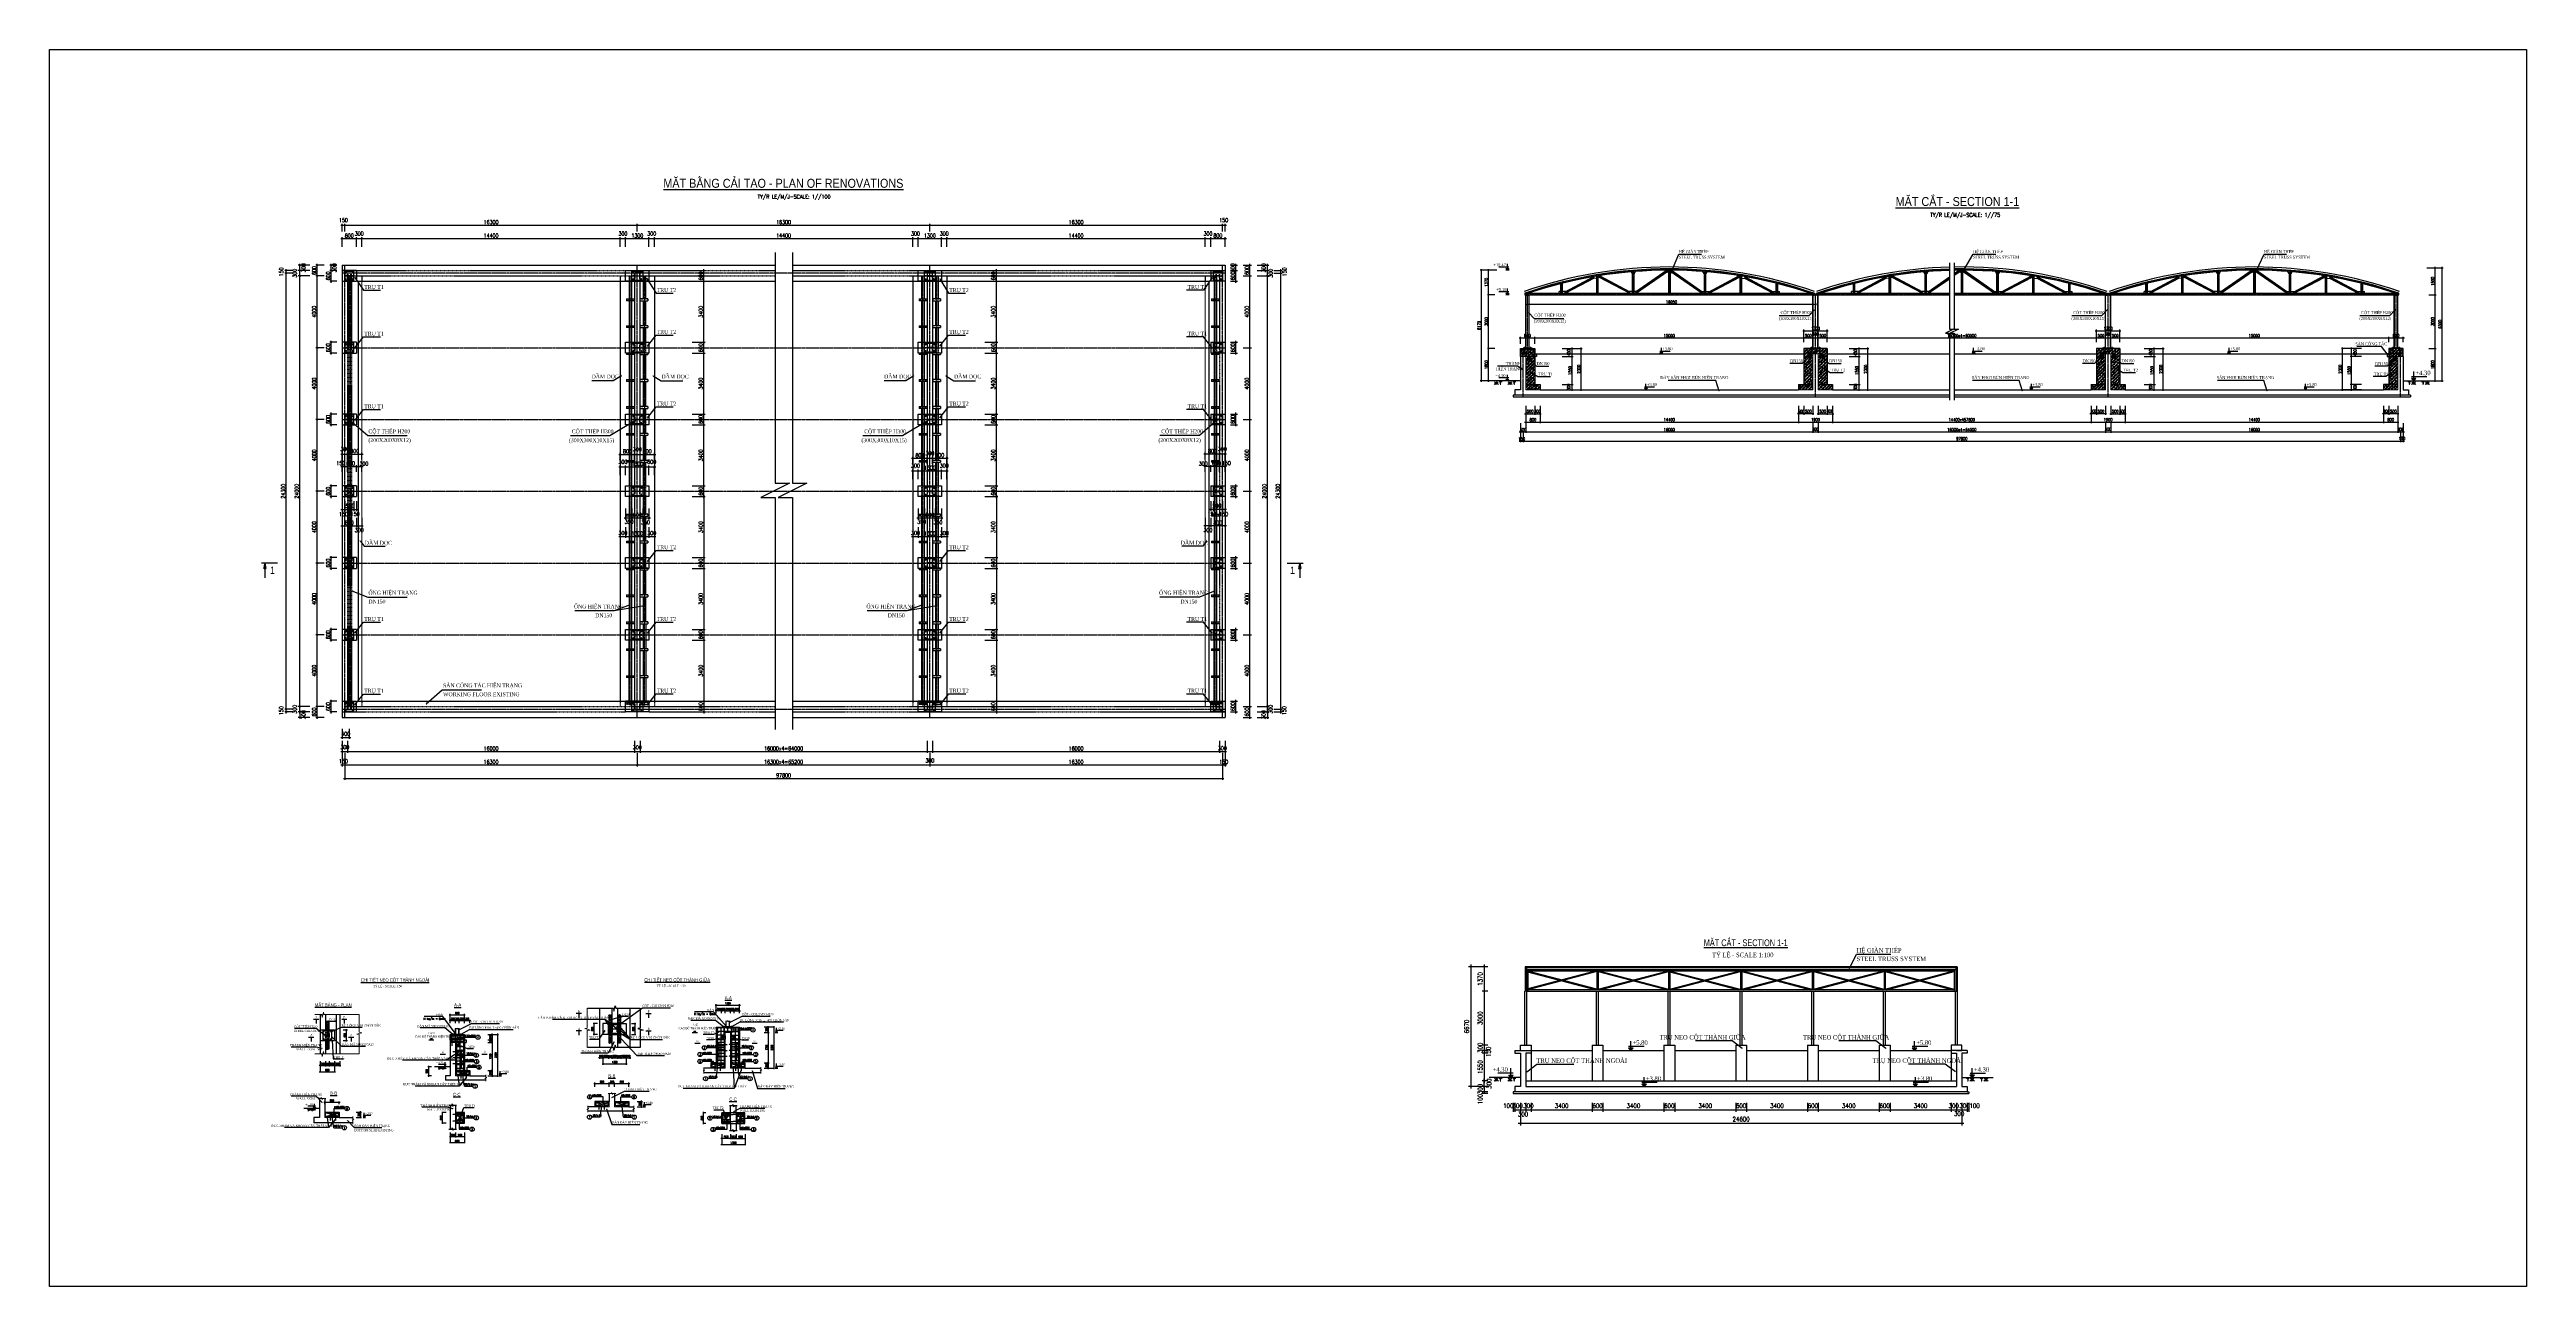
# Model space of a CAD drawing. Header units: millimetres. Extents: x -702765 to 835888, y -645289 to 262.
# Drawn here: x 521381 to 659404, y -469287 to -400359 of the extents above; entities that cross this region are included whole.
import ezdxf
from ezdxf.enums import TextEntityAlignment as Align

# ---------------------------------------------------------------- set-up
doc = ezdxf.new("R2010")
doc.units = ezdxf.units.MM
doc.header["$LTSCALE"] = 0.01
for name, pattern in [('ACAD_ISO04W100', [30, 24, -3, 0, -3]), ('CENTER', [2, 1.25, -0.25, 0.25, -0.25]), ('CENTER2', [1.125, 0.75, -0.125, 0.125, -0.125]), ('DASHED', [19.05, 12.7, -6.35]), ('HIDDEN', [9.525, 6.35, -3.175])]:
    doc.linetypes.add(name, pattern=pattern)
for name, color, linetype in [('3', 3, 'Continuous'), ('CONGTRINH', 4, 'Continuous'), ('CUA', 5, 'Continuous'), ('DIMS', 1, 'Continuous'), ('HACTH @ 1', 8, 'Continuous'), ('HATCH', 8, 'Continuous'), ('khuat', 6, 'DASHED'), ('KHUAT1', 2, 'HIDDEN'), ('KT', 1, 'Continuous'), ('manh', 8, 'Continuous'), ('MAT CAT', 2, 'Continuous'), ('tam', 8, 'CENTER'), ('TEXT', 2, 'Continuous'), ('TEXT1', 31, 'Continuous'), ('THEP', 4, 'Continuous'), ('TIM', 1, 'CENTER2'), ('TUONG', 7, 'Continuous'), ('VALVES', 7, 'Continuous')]:
    doc.layers.add(name, color=color, linetype=linetype)
for name, color, linetype, lineweight in [('bu long', 5, 'Continuous', 13), ('duong tam', 6, 'CENTER', 9), ('HACH', 8, 'Continuous', 9), ('Hidden', 8, 'HIDDEN', 18), ('net truc', 5, 'ACAD_ISO04W100', 9), ('ong phan phoi bun', 3, 'Continuous', 25), ('S-AXIS', 1, 'ACAD_ISO04W100', 9), ('TEXT250', 2, 'Continuous', 25)]:
    doc.layers.add(name, color=color, linetype=linetype, lineweight=lineweight)
doc.styles.add('2-5', font='romans.shx', dxfattribs={"width": 0.75, "bigfont": 'vns.shx'})
doc.styles.add('roman', font='romans.shx', dxfattribs={"width": 0.8, "height": 220, "bigfont": 'vns.shx'})
doc.styles.add('ROMANS', font='romans', dxfattribs={"width": 0.7, "height": 1, "bigfont": 'vns'})
doc.styles.add('style3', font='VHAVAN.TTF', dxfattribs={"width": 0.75})
doc.styles.add('style4', font='vntimeh.shx', dxfattribs={"width": 0.75, "bigfont": 'romansvn.shx'})
doc.styles.add('text', font='romans.shx', dxfattribs={"width": 0.8, "bigfont": 'romansvn.shx'})
doc.styles.add('text1', font='vntimeh.shx', dxfattribs={"width": 0.8, "bigfont": 'romansvn.shx'})
doc.styles.add('VNTIMEHSHX', font='vntimeh.shx', dxfattribs={"width": 0.75})
doc.linetypes.add('ZIGZAG', pattern='A,0.0001,-0.2,[131,ltypeshp.shx,S=0.2,R=0,X=-0.2,Y=0],-0.4,[131,ltypeshp.shx,S=0.2,R=180,X=0.2,Y=0],-0.2', length=0.8001)
doc.dimstyles.new('1-100', dxfattribs={"dimscale": 100, "dimtxt": 2.5, "dimasz": 1, "dimexe": 1.2, "dimexo": 0, "dimgap": 1, "dimtad": 1, "dimdec": 0, "dimtxsty": 'text', "dimblk": 'ARCHTICK', "dimcen": 2, "dimdle": 1.2, "dimclrd": 1, "dimclre": 1, "dimclrt": 2, "dimadec": 0, "dimazin": 0, "dimtfac": 1, "dimtdec": 0, "dimtix": 1, "dimtmove": 2, "dimatfit": 3, "dimldrblk": 'ARCHTICK', "dimfxl": 0, "dimarcsym": 0})
doc.dimstyles.new('1-100 HP', dxfattribs={"dimscale": 100, "dimtxt": 2.2, "dimasz": 1, "dimexe": 0.8, "dimexo": 0, "dimgap": 0.6, "dimtad": 1, "dimdec": 0, "dimdsep": 46, "dimtxsty": '2-5', "dimblk": 'ARCHTICK', "dimcen": 2.5, "dimdle": 0.8, "dimclrd": 1, "dimclre": 1, "dimclrt": 2, "dimadec": 0, "dimazin": 0, "dimtfac": 1, "dimtdec": 0, "dimtmove": 2, "dimatfit": 3, "dimldrblk": 'ARCHTICK', "dimfxl": 0, "dimtolj": 1, "dimtzin": 0, "dimarcsym": 0})
doc.dimstyles.new('1-100$7', dxfattribs={"dimscale": 100, "dimtxt": 2.2, "dimasz": 1.8, "dimexe": 1.2, "dimexo": 0.8, "dimgap": 1, "dimtad": 1, "dimdec": 0, "dimzin": 0, "dimdsep": 46, "dimtxsty": 'roman', "dimblk": 'ARCHTICK', "dimcen": 0, "dimclrt": 2, "dimadec": 0, "dimazin": 0, "dimtfac": 1.2, "dimtdec": 0, "dimtmove": 2, "dimatfit": 3, "dimldrblk": 'ARCHTICK', "dimfxl": 0, "dimtvp": 1.2, "dimtolj": 1, "dimtzin": 0, "dimarcsym": 0})
doc.dimstyles.new('1-50', dxfattribs={"dimscale": 50, "dimtxt": 2, "dimasz": 1, "dimexe": 1, "dimexo": 0, "dimgap": 1, "dimtad": 1, "dimdec": 0, "dimtxsty": 'text', "dimblk": 'ARCHTICK', "dimcen": 2.5, "dimdle": 1, "dimclrd": 1, "dimclre": 1, "dimclrt": 2, "dimadec": 0, "dimazin": 0, "dimtfac": 1, "dimtdec": 0, "dimtix": 1, "dimtmove": 2, "dimatfit": 3, "dimldrblk": 'ARCHTICK', "dimfxl": 0, "dimarcsym": 0})
doc.dimstyles.new('1-50 HP', dxfattribs={"dimscale": 50, "dimtxt": 2.2, "dimasz": 1, "dimexe": 0.8, "dimexo": 0, "dimgap": 0.6, "dimtad": 1, "dimdec": 0, "dimdsep": 46, "dimtxsty": '2-5', "dimblk": 'ARCHTICK', "dimcen": 2.5, "dimdle": 0.8, "dimclrd": 1, "dimclre": 1, "dimclrt": 2, "dimadec": 0, "dimazin": 0, "dimtfac": 1, "dimtdec": 0, "dimtmove": 2, "dimatfit": 3, "dimldrblk": 'ARCHTICK', "dimfxl": 0, "dimtolj": 1, "dimtzin": 0, "dimarcsym": 0})
doc.dimstyles.new('1-75 HP', dxfattribs={"dimscale": 75, "dimtxt": 2.2, "dimasz": 1, "dimexe": 0.8, "dimexo": 0, "dimgap": 0.6, "dimtad": 1, "dimdec": 0, "dimdsep": 46, "dimtxsty": '2-5', "dimblk": 'ARCHTICK', "dimcen": 2.5, "dimdle": 0.8, "dimclrd": 1, "dimclre": 1, "dimclrt": 2, "dimadec": 0, "dimazin": 0, "dimtfac": 1, "dimtdec": 0, "dimtmove": 2, "dimatfit": 3, "dimldrblk": 'ARCHTICK', "dimfxl": 0, "dimtolj": 1, "dimtzin": 0, "dimarcsym": 0})
pattern_1 = [(135, (228595.6976, 86299.21973), (0.19798989873, 0.19798989873), [])]
pattern_2 = [(50, (0, -1222.2), (215.178055, -18.82564), [22.5, -247.5]), (355, (0, -1222.2), (-41.6254, 225.65764), [18, -198]), (100.4514, (17.93, -1223.78), (173.552815, 206.83186), [19.12206, -210.342634]), (46.1842, (0, -1162.2), (320.172315, -49.6557), [33.75, -371.25]), (96.6356, (26.68, -1166.35), (280.39881, 292.23536), [28.68309, -315.5139]), (351.1842, (0, -1162.2), (280.39858, 292.23558), [27, -297]), (21, (30, -1177.2), (179.072116, -120.785667), [22.5, -247.5]), (326, (30, -1177.2), (72.9946, 217.545014), [18, -198]), (71.4514, (44.92, -1187.27), (252.06679, 96.75915), [19.12206, -210.342634]), (37.5, (0, -1222.21), (3.6479566, 99.868156), [0, -195.6, 0, -201, 0, -198.75]), (7.5, (0, -1222.21), (78.920861, 118.323514), [0, -114.6, 0, -191.1, 0, -75.75]), (327.5, (-66.9, -1222.21), (160.146731, -6.7664615), [0, -75, 0, -234, 0, -310.5]), (317.5, (-96.9, -1222.21), (174.95585, 30.031495), [0, -97.5, 0, -155.4, 0, -220.5]), (45, (0, -1222.21), (-90.156115, 90.156115), []), (45, (0, -1185.46), (-90.156115, 90.156115), [])]

# ---------------------------------------------------------------- blocks, each defined once
blk = doc.blocks.new('_ArchTick')
at = {"color": 0, "linetype": 'ByBlock', "const_width": 0.15}
blk.add_lwpolyline([(-0.5, -0.5), (0.5, 0.5)], dxfattribs=at)
blk = doc.blocks.new('*D353')
at = {"layer": 'Defpoints', "color": 0}
for p in [(537684, -438880), (537984, -438880), (537984, -439477)]:
    blk.add_point(p, dxfattribs=at)
at = {"layer": 'KT', "color": 1, "lineweight": -2}
for p, q in [((537684, -438880), (537684, -439557)), ((537984, -438880), (537984, -439557)), ((537604, -439477), (538064, -439477))]:
    blk.add_line(p, q, dxfattribs=at)
at = {"layer": 'KT', "color": 1, "lineweight": -2, "xscale": 100, "yscale": 100, "zscale": 100, "rotation": 180}
blk.add_blockref('_ArchTick', (537684, -439477), dxfattribs=at)
at = {"layer": 'KT', "color": 1, "lineweight": -2, "xscale": 100, "yscale": 100, "zscale": 100}
blk.add_blockref('_ArchTick', (537984, -439477), dxfattribs=at)
at = {"layer": 'KT', "color": 2, "insert": (537834, -439237), "char_height": 220, "attachment_point": 5, "style": '2-5'}
blk.add_mtext('\\A1;300', dxfattribs=at)
blk = doc.blocks.new('*D354')
at = {"layer": 'Defpoints', "color": 0}
for p in [(537984, -438880), (553984, -438880), (553984, -439477)]:
    blk.add_point(p, dxfattribs=at)
at = {"layer": 'KT', "color": 1, "lineweight": -2}
for p, q in [((537984, -438880), (537984, -439557)), ((553984, -438880), (553984, -439557)), ((537904, -439477), (554064, -439477))]:
    blk.add_line(p, q, dxfattribs=at)
at = {"layer": 'KT', "color": 1, "lineweight": -2, "xscale": 100, "yscale": 100, "zscale": 100, "rotation": 180}
blk.add_blockref('_ArchTick', (537984, -439477), dxfattribs=at)
at = {"layer": 'KT', "color": 1, "lineweight": -2, "xscale": 100, "yscale": 100, "zscale": 100}
blk.add_blockref('_ArchTick', (553984, -439477), dxfattribs=at)
at = {"layer": 'KT', "color": 2, "insert": (545984, -439307), "char_height": 220, "attachment_point": 5, "style": '2-5'}
blk.add_mtext('\\A1;16000', dxfattribs=at)
blk = doc.blocks.new('*D355')
at = {"layer": 'Defpoints', "color": 0}
for p in [(553984, -438880), (554284, -438880), (554284, -439477)]:
    blk.add_point(p, dxfattribs=at)
at = {"layer": 'KT', "color": 1, "lineweight": -2}
for p, q in [((553984, -438880), (553984, -439557)), ((554284, -438880), (554284, -439557)), ((553904, -439477), (554364, -439477))]:
    blk.add_line(p, q, dxfattribs=at)
at = {"layer": 'KT', "color": 1, "lineweight": -2, "xscale": 100, "yscale": 100, "zscale": 100, "rotation": 180}
blk.add_blockref('_ArchTick', (553984, -439477), dxfattribs=at)
at = {"layer": 'KT', "color": 1, "lineweight": -2, "xscale": 100, "yscale": 100, "zscale": 100}
blk.add_blockref('_ArchTick', (554284, -439477), dxfattribs=at)
at = {"layer": 'KT', "color": 2, "insert": (554134, -439245), "char_height": 220, "attachment_point": 5, "style": '2-5'}
blk.add_mtext('\\A1;300', dxfattribs=at)
blk = doc.blocks.new('*D356')
at = {"layer": 'Defpoints', "color": 0}
for p in [(554284, -438880), (570284, -438880), (570284, -439477)]:
    blk.add_point(p, dxfattribs=at)
at = {"layer": 'KT', "color": 1, "lineweight": -2}
for p, q in [((554284, -438880), (554284, -439557)), ((570284, -438880), (570284, -439557)), ((554204, -439477), (570364, -439477))]:
    blk.add_line(p, q, dxfattribs=at)
at = {"layer": 'KT', "color": 1, "lineweight": -2, "xscale": 100, "yscale": 100, "zscale": 100, "rotation": 180}
blk.add_blockref('_ArchTick', (554284, -439477), dxfattribs=at)
at = {"layer": 'KT', "color": 1, "lineweight": -2, "xscale": 100, "yscale": 100, "zscale": 100}
blk.add_blockref('_ArchTick', (570284, -439477), dxfattribs=at)
at = {"layer": 'KT', "color": 2, "insert": (562284, -439307), "char_height": 220, "attachment_point": 5, "style": '2-5'}
blk.add_mtext('\\A1;16000x4=64000', dxfattribs=at)
blk = doc.blocks.new('*D357')
at = {"layer": 'Defpoints', "color": 0}
for p in [(570284, -438880), (570584, -438880), (570584, -439477)]:
    blk.add_point(p, dxfattribs=at)
at = {"layer": 'KT', "color": 1, "lineweight": -2}
for p, q in [((570284, -438880), (570284, -439557)), ((570584, -438880), (570584, -439557)), ((570204, -439477), (570664, -439477))]:
    blk.add_line(p, q, dxfattribs=at)
at = {"layer": 'KT', "color": 1, "lineweight": -2, "xscale": 100, "yscale": 100, "zscale": 100, "rotation": 180}
blk.add_blockref('_ArchTick', (570284, -439477), dxfattribs=at)
at = {"layer": 'KT', "color": 1, "lineweight": -2, "xscale": 100, "yscale": 100, "zscale": 100}
blk.add_blockref('_ArchTick', (570584, -439477), dxfattribs=at)
at = {"layer": 'KT', "color": 2, "insert": (570434, -439977), "char_height": 220, "attachment_point": 5, "style": '2-5'}
blk.add_mtext('\\A1;300', dxfattribs=at)
blk = doc.blocks.new('*D358')
at = {"layer": 'Defpoints', "color": 0}
for p in [(570584, -438880), (586584, -438880), (586584, -439477)]:
    blk.add_point(p, dxfattribs=at)
at = {"layer": 'KT', "color": 1, "lineweight": -2}
for p, q in [((570584, -438880), (570584, -439557)), ((586584, -438880), (586584, -439557)), ((570504, -439477), (586664, -439477))]:
    blk.add_line(p, q, dxfattribs=at)
at = {"layer": 'KT', "color": 1, "lineweight": -2, "xscale": 100, "yscale": 100, "zscale": 100, "rotation": 180}
blk.add_blockref('_ArchTick', (570584, -439477), dxfattribs=at)
at = {"layer": 'KT', "color": 1, "lineweight": -2, "xscale": 100, "yscale": 100, "zscale": 100}
blk.add_blockref('_ArchTick', (586584, -439477), dxfattribs=at)
at = {"layer": 'KT', "color": 2, "insert": (578584, -439307), "char_height": 220, "attachment_point": 5, "style": '2-5'}
blk.add_mtext('\\A1;16000', dxfattribs=at)
blk = doc.blocks.new('*D359')
at = {"color": 1, "lineweight": -2}
for p, q in [((601524, -451467), (601205, -451467)), ((601325, -451347), (601325, -452957)), ((601524, -452837), (601205, -452837))]:
    blk.add_line(p, q, dxfattribs=at)
at = {"layer": 'Defpoints', "color": 0}
for p in [(601524, -451467), (601325, -452837), (601524, -452837)]:
    blk.add_point(p, dxfattribs=at)
at = {"color": 1, "lineweight": -2, "xscale": 100, "yscale": 100, "zscale": 100}
for p, rotation in [((601325, -451467), 90), ((601325, -452837), 270)]:
    blk.add_blockref('_ArchTick', p, dxfattribs=dict(at, rotation=rotation))
at = {"color": 2, "insert": (601100, -452152), "char_height": 250, "attachment_point": 5, "rotation": 90, "style": 'text'}
blk.add_mtext('1370', dxfattribs=at)
blk = doc.blocks.new('*D360')
at = {"color": 1, "lineweight": -2}
for p, q in [((601524, -452837), (601205, -452837)), ((601325, -452717), (601325, -455957)), ((601524, -455837), (601205, -455837))]:
    blk.add_line(p, q, dxfattribs=at)
at = {"layer": 'Defpoints', "color": 0}
for p in [(601524, -452837), (601325, -455837), (601524, -455837)]:
    blk.add_point(p, dxfattribs=at)
at = {"color": 1, "lineweight": -2, "xscale": 100, "yscale": 100, "zscale": 100}
for p, rotation in [((601325, -452837), 90), ((601325, -455837), 270)]:
    blk.add_blockref('_ArchTick', p, dxfattribs=dict(at, rotation=rotation))
at = {"color": 2, "insert": (601100, -454337), "char_height": 250, "attachment_point": 5, "rotation": 90, "style": 'text'}
blk.add_mtext('3000', dxfattribs=at)
blk = doc.blocks.new('*D361')
at = {"color": 1, "lineweight": -2}
for p, q in [((601524, -455837), (601205, -455837)), ((601524, -456137), (601205, -456137)), ((601325, -455837), (601325, -456137))]:
    blk.add_line(p, q, dxfattribs=at)
at = {"layer": 'Defpoints', "color": 0}
for p in [(601325, -456137), (601524, -455837), (601524, -456137)]:
    blk.add_point(p, dxfattribs=at)
at = {"color": 2, "insert": (601100, -455987), "char_height": 250, "attachment_point": 5, "rotation": 90, "style": 'text'}
blk.add_mtext('300', dxfattribs=at)
blk = doc.blocks.new('*D362')
at = {"color": 1, "lineweight": -2}
for p, q in [((601524, -456137), (601205, -456137)), ((601524, -456287), (601205, -456287)), ((601325, -456137), (601325, -456287))]:
    blk.add_line(p, q, dxfattribs=at)
at = {"layer": 'Defpoints', "color": 0}
for p in [(601325, -456287), (601524, -456137), (601524, -456287)]:
    blk.add_point(p, dxfattribs=at)
at = {"color": 2, "insert": (601566, -456212), "char_height": 250, "attachment_point": 5, "rotation": 90, "style": 'text'}
blk.add_mtext('150', dxfattribs=at)
blk = doc.blocks.new('*D363')
at = {"color": 1, "lineweight": -2}
for p, q in [((601524, -456287), (601205, -456287)), ((601325, -456167), (601325, -457957)), ((601524, -457837), (601205, -457837))]:
    blk.add_line(p, q, dxfattribs=at)
at = {"layer": 'Defpoints', "color": 0}
for p in [(601524, -456287), (601325, -457837), (601524, -457837)]:
    blk.add_point(p, dxfattribs=at)
at = {"color": 1, "lineweight": -2, "xscale": 100, "yscale": 100, "zscale": 100}
for p, rotation in [((601325, -456287), 90), ((601325, -457837), 270)]:
    blk.add_blockref('_ArchTick', p, dxfattribs=dict(at, rotation=rotation))
at = {"color": 2, "insert": (601100, -457062), "char_height": 250, "attachment_point": 5, "rotation": 90, "style": 'text'}
blk.add_mtext('1550', dxfattribs=at)
blk = doc.blocks.new('*D364')
at = {"color": 1, "lineweight": -2}
for p, q in [((601524, -458137), (601205, -458137)), ((601325, -458137), (601325, -458437)), ((601524, -458437), (601205, -458437))]:
    blk.add_line(p, q, dxfattribs=at)
at = {"layer": 'Defpoints', "color": 0}
for p in [(601524, -458137), (601325, -458437), (601524, -458437)]:
    blk.add_point(p, dxfattribs=at)
at = {"color": 2, "insert": (601100, -458287), "char_height": 250, "attachment_point": 5, "rotation": 90, "style": 'text'}
blk.add_mtext('300', dxfattribs=at)
blk = doc.blocks.new('*D365')
at = {"color": 1, "lineweight": -2}
for p, q in [((601524, -458437), (601205, -458437)), ((601524, -458537), (601205, -458537)), ((601325, -458437), (601325, -458537))]:
    blk.add_line(p, q, dxfattribs=at)
at = {"layer": 'Defpoints', "color": 0}
for p in [(601325, -458537), (601524, -458437), (601524, -458537)]:
    blk.add_point(p, dxfattribs=at)
at = {"color": 2, "insert": (601100, -458848), "char_height": 250, "attachment_point": 5, "rotation": 90, "style": 'text'}
blk.add_mtext('100', dxfattribs=at)
blk = doc.blocks.new('*D366')
at = {"color": 1, "lineweight": -2}
for p, q in [((601524, -451467), (600455, -451467)), ((600575, -451347), (600575, -458257)), ((601524, -458137), (600455, -458137))]:
    blk.add_line(p, q, dxfattribs=at)
at = {"layer": 'Defpoints', "color": 0}
for p in [(601524, -451467), (600575, -458137), (601524, -458137)]:
    blk.add_point(p, dxfattribs=at)
at = {"color": 1, "lineweight": -2, "xscale": 100, "yscale": 100, "zscale": 100}
for p, rotation in [((600575, -451467), 90), ((600575, -458137), 270)]:
    blk.add_blockref('_ArchTick', p, dxfattribs=dict(at, rotation=rotation))
at = {"color": 2, "insert": (600350, -454802), "char_height": 250, "attachment_point": 5, "rotation": 90, "style": 'text'}
blk.add_mtext('6670', dxfattribs=at)
blk = doc.blocks.new('CAODO')
at = {"layer": 'HATCH'}
for p, q in [((-69, 139), (421, 139)), ((0, 0), (0, 296)), ((-77, 0), (76, 0))]:
    blk.add_line(p, q, dxfattribs=at)
blk.add_lwpolyline([(0, 0), (72, 72), (-72, 72)], close=True, dxfattribs=at)
blk.add_solid([(0, 72), (0, 0), (72, 72)], dxfattribs=at)
blk = doc.blocks.new('*D367')
at = {"color": 1, "lineweight": -2}
for p, q in [((602940, -459046), (602940, -459561)), ((602940, -459441), (603040, -459441)), ((603040, -459046), (603040, -459561))]:
    blk.add_line(p, q, dxfattribs=at)
at = {"layer": 'Defpoints', "color": 0}
for p in [(602940, -459046), (603040, -459046), (603040, -459441)]:
    blk.add_point(p, dxfattribs=at)
at = {"color": 2, "insert": (602668, -459216), "char_height": 250, "attachment_point": 5, "style": 'text'}
blk.add_mtext('100', dxfattribs=at)
blk = doc.blocks.new('*D368')
at = {"color": 1, "lineweight": -2}
for p, q in [((603040, -459046), (603040, -459561)), ((603040, -459441), (603340, -459441)), ((603340, -459046), (603340, -459561))]:
    blk.add_line(p, q, dxfattribs=at)
at = {"layer": 'Defpoints', "color": 0}
for p in [(603040, -459046), (603340, -459046), (603340, -459441)]:
    blk.add_point(p, dxfattribs=at)
at = {"color": 2, "insert": (603190, -459216), "char_height": 250, "attachment_point": 5, "style": 'text'}
blk.add_mtext('300', dxfattribs=at)
blk = doc.blocks.new('*D369')
at = {"color": 1, "lineweight": -2}
for p, q in [((603220, -459441), (603760, -459441)), ((603340, -459046), (603340, -459561)), ((603640, -459046), (603640, -459561))]:
    blk.add_line(p, q, dxfattribs=at)
at = {"layer": 'Defpoints', "color": 0}
for p in [(603340, -459046), (603640, -459046), (603640, -459441)]:
    blk.add_point(p, dxfattribs=at)
at = {"color": 1, "lineweight": -2, "xscale": 100, "yscale": 100, "zscale": 100, "rotation": 180}
blk.add_blockref('_ArchTick', (603340, -459441), dxfattribs=at)
at = {"color": 1, "lineweight": -2, "xscale": 100, "yscale": 100, "zscale": 100}
blk.add_blockref('_ArchTick', (603640, -459441), dxfattribs=at)
at = {"color": 2, "insert": (603490, -459686), "char_height": 250, "attachment_point": 5, "style": 'text'}
blk.add_mtext('300', dxfattribs=at)
blk = doc.blocks.new('*D370')
at = {"color": 1, "lineweight": -2}
for p, q in [((603640, -459046), (603640, -459561)), ((603640, -459441), (603940, -459441)), ((603940, -459046), (603940, -459561))]:
    blk.add_line(p, q, dxfattribs=at)
at = {"layer": 'Defpoints', "color": 0}
for p in [(603640, -459046), (603940, -459046), (603940, -459441)]:
    blk.add_point(p, dxfattribs=at)
at = {"color": 2, "insert": (603790, -459216), "char_height": 250, "attachment_point": 5, "style": 'text'}
blk.add_mtext('300', dxfattribs=at)
blk = doc.blocks.new('*D371')
at = {"color": 1, "lineweight": -2}
for p, q in [((603820, -459441), (607460, -459441)), ((603940, -459046), (603940, -459561)), ((607340, -459046), (607340, -459561))]:
    blk.add_line(p, q, dxfattribs=at)
at = {"layer": 'Defpoints', "color": 0}
for p in [(603940, -459046), (607340, -459046), (607340, -459441)]:
    blk.add_point(p, dxfattribs=at)
at = {"color": 1, "lineweight": -2, "xscale": 100, "yscale": 100, "zscale": 100, "rotation": 180}
blk.add_blockref('_ArchTick', (603940, -459441), dxfattribs=at)
at = {"color": 1, "lineweight": -2, "xscale": 100, "yscale": 100, "zscale": 100}
blk.add_blockref('_ArchTick', (607340, -459441), dxfattribs=at)
at = {"color": 2, "insert": (605640, -459216), "char_height": 250, "attachment_point": 5, "style": 'text'}
blk.add_mtext('3400', dxfattribs=at)
blk = doc.blocks.new('*D372')
at = {"color": 1, "lineweight": -2}
for p, q in [((607340, -459046), (607340, -459561)), ((607340, -459441), (607940, -459441)), ((607940, -459046), (607940, -459561))]:
    blk.add_line(p, q, dxfattribs=at)
at = {"layer": 'Defpoints', "color": 0}
for p in [(607340, -459046), (607940, -459046), (607940, -459441)]:
    blk.add_point(p, dxfattribs=at)
at = {"color": 2, "insert": (607640, -459216), "char_height": 250, "attachment_point": 5, "style": 'text'}
blk.add_mtext('600', dxfattribs=at)
blk = doc.blocks.new('*D373')
at = {"color": 1, "lineweight": -2}
for p, q in [((607820, -459441), (611460, -459441)), ((607940, -459046), (607940, -459561)), ((611340, -459046), (611340, -459561))]:
    blk.add_line(p, q, dxfattribs=at)
at = {"layer": 'Defpoints', "color": 0}
for p in [(607940, -459046), (611340, -459046), (611340, -459441)]:
    blk.add_point(p, dxfattribs=at)
at = {"color": 1, "lineweight": -2, "xscale": 100, "yscale": 100, "zscale": 100, "rotation": 180}
blk.add_blockref('_ArchTick', (607940, -459441), dxfattribs=at)
at = {"color": 1, "lineweight": -2, "xscale": 100, "yscale": 100, "zscale": 100}
blk.add_blockref('_ArchTick', (611340, -459441), dxfattribs=at)
at = {"color": 2, "insert": (609640, -459216), "char_height": 250, "attachment_point": 5, "style": 'text'}
blk.add_mtext('3400', dxfattribs=at)
blk = doc.blocks.new('*D374')
at = {"color": 1, "lineweight": -2}
for p, q in [((611340, -459046), (611340, -459561)), ((611340, -459441), (611940, -459441)), ((611940, -459046), (611940, -459561))]:
    blk.add_line(p, q, dxfattribs=at)
at = {"layer": 'Defpoints', "color": 0}
for p in [(611340, -459046), (611940, -459046), (611940, -459441)]:
    blk.add_point(p, dxfattribs=at)
at = {"color": 2, "insert": (611640, -459216), "char_height": 250, "attachment_point": 5, "style": 'text'}
blk.add_mtext('600', dxfattribs=at)
blk = doc.blocks.new('*D375')
at = {"color": 1, "lineweight": -2}
for p, q in [((611820, -459441), (615460, -459441)), ((611940, -459046), (611940, -459561)), ((615340, -459046), (615340, -459561))]:
    blk.add_line(p, q, dxfattribs=at)
at = {"layer": 'Defpoints', "color": 0}
for p in [(611940, -459046), (615340, -459046), (615340, -459441)]:
    blk.add_point(p, dxfattribs=at)
at = {"color": 1, "lineweight": -2, "xscale": 100, "yscale": 100, "zscale": 100, "rotation": 180}
blk.add_blockref('_ArchTick', (611940, -459441), dxfattribs=at)
at = {"color": 1, "lineweight": -2, "xscale": 100, "yscale": 100, "zscale": 100}
blk.add_blockref('_ArchTick', (615340, -459441), dxfattribs=at)
at = {"color": 2, "insert": (613640, -459216), "char_height": 250, "attachment_point": 5, "style": 'text'}
blk.add_mtext('3400', dxfattribs=at)
blk = doc.blocks.new('*D376')
at = {"color": 1, "lineweight": -2}
for p, q in [((615340, -459046), (615340, -459561)), ((615340, -459441), (615940, -459441)), ((615940, -459046), (615940, -459561))]:
    blk.add_line(p, q, dxfattribs=at)
at = {"layer": 'Defpoints', "color": 0}
for p in [(615340, -459046), (615940, -459046), (615940, -459441)]:
    blk.add_point(p, dxfattribs=at)
at = {"color": 2, "insert": (615640, -459216), "char_height": 250, "attachment_point": 5, "style": 'text'}
blk.add_mtext('600', dxfattribs=at)
blk = doc.blocks.new('*D377')
at = {"color": 1, "lineweight": -2}
for p, q in [((615820, -459441), (619460, -459441)), ((615940, -459046), (615940, -459561)), ((619340, -459046), (619340, -459561))]:
    blk.add_line(p, q, dxfattribs=at)
at = {"layer": 'Defpoints', "color": 0}
for p in [(615940, -459046), (619340, -459046), (619340, -459441)]:
    blk.add_point(p, dxfattribs=at)
at = {"color": 1, "lineweight": -2, "xscale": 100, "yscale": 100, "zscale": 100, "rotation": 180}
blk.add_blockref('_ArchTick', (615940, -459441), dxfattribs=at)
at = {"color": 1, "lineweight": -2, "xscale": 100, "yscale": 100, "zscale": 100}
blk.add_blockref('_ArchTick', (619340, -459441), dxfattribs=at)
at = {"color": 2, "insert": (617640, -459216), "char_height": 250, "attachment_point": 5, "style": 'text'}
blk.add_mtext('3400', dxfattribs=at)
blk = doc.blocks.new('*D378')
at = {"color": 1, "lineweight": -2}
for p, q in [((619340, -459046), (619340, -459561)), ((619340, -459441), (619940, -459441)), ((619940, -459046), (619940, -459561))]:
    blk.add_line(p, q, dxfattribs=at)
at = {"layer": 'Defpoints', "color": 0}
for p in [(619340, -459046), (619940, -459046), (619940, -459441)]:
    blk.add_point(p, dxfattribs=at)
at = {"color": 2, "insert": (619640, -459216), "char_height": 250, "attachment_point": 5, "style": 'text'}
blk.add_mtext('600', dxfattribs=at)
blk = doc.blocks.new('*D379')
at = {"color": 1, "lineweight": -2}
for p, q in [((619820, -459441), (623460, -459441)), ((619940, -459046), (619940, -459561)), ((623340, -459046), (623340, -459561))]:
    blk.add_line(p, q, dxfattribs=at)
at = {"layer": 'Defpoints', "color": 0}
for p in [(619940, -459046), (623340, -459046), (623340, -459441)]:
    blk.add_point(p, dxfattribs=at)
at = {"color": 1, "lineweight": -2, "xscale": 100, "yscale": 100, "zscale": 100, "rotation": 180}
blk.add_blockref('_ArchTick', (619940, -459441), dxfattribs=at)
at = {"color": 1, "lineweight": -2, "xscale": 100, "yscale": 100, "zscale": 100}
blk.add_blockref('_ArchTick', (623340, -459441), dxfattribs=at)
at = {"color": 2, "insert": (621640, -459216), "char_height": 250, "attachment_point": 5, "style": 'text'}
blk.add_mtext('3400', dxfattribs=at)
blk = doc.blocks.new('*D380')
at = {"color": 1, "lineweight": -2}
for p, q in [((623340, -459046), (623340, -459561)), ((623340, -459441), (623940, -459441)), ((623940, -459046), (623940, -459561))]:
    blk.add_line(p, q, dxfattribs=at)
at = {"layer": 'Defpoints', "color": 0}
for p in [(623340, -459046), (623940, -459046), (623940, -459441)]:
    blk.add_point(p, dxfattribs=at)
at = {"color": 2, "insert": (623640, -459216), "char_height": 250, "attachment_point": 5, "style": 'text'}
blk.add_mtext('600', dxfattribs=at)
blk = doc.blocks.new('*D381')
at = {"color": 1, "lineweight": -2}
for p, q in [((623820, -459441), (627460, -459441)), ((623940, -459046), (623940, -459561)), ((627340, -459046), (627340, -459561))]:
    blk.add_line(p, q, dxfattribs=at)
at = {"layer": 'Defpoints', "color": 0}
for p in [(623940, -459046), (627340, -459046), (627340, -459441)]:
    blk.add_point(p, dxfattribs=at)
at = {"color": 1, "lineweight": -2, "xscale": 100, "yscale": 100, "zscale": 100, "rotation": 180}
blk.add_blockref('_ArchTick', (623940, -459441), dxfattribs=at)
at = {"color": 1, "lineweight": -2, "xscale": 100, "yscale": 100, "zscale": 100}
blk.add_blockref('_ArchTick', (627340, -459441), dxfattribs=at)
at = {"color": 2, "insert": (625640, -459216), "char_height": 250, "attachment_point": 5, "style": 'text'}
blk.add_mtext('3400', dxfattribs=at)
blk = doc.blocks.new('*D382')
at = {"color": 1, "lineweight": -2}
for p, q in [((627340, -459046), (627340, -459561)), ((627340, -459441), (627640, -459441)), ((627640, -459046), (627640, -459561))]:
    blk.add_line(p, q, dxfattribs=at)
at = {"layer": 'Defpoints', "color": 0}
for p in [(627340, -459046), (627640, -459046), (627640, -459441)]:
    blk.add_point(p, dxfattribs=at)
at = {"color": 2, "insert": (627490, -459216), "char_height": 250, "attachment_point": 5, "style": 'text'}
blk.add_mtext('300', dxfattribs=at)
blk = doc.blocks.new('*D383')
at = {"color": 1, "lineweight": -2}
for p, q in [((627520, -459441), (628060, -459441)), ((627640, -459046), (627640, -459561)), ((627940, -459046), (627940, -459561))]:
    blk.add_line(p, q, dxfattribs=at)
at = {"layer": 'Defpoints', "color": 0}
for p in [(627640, -459046), (627940, -459046), (627940, -459441)]:
    blk.add_point(p, dxfattribs=at)
at = {"color": 1, "lineweight": -2, "xscale": 100, "yscale": 100, "zscale": 100, "rotation": 180}
blk.add_blockref('_ArchTick', (627640, -459441), dxfattribs=at)
at = {"color": 1, "lineweight": -2, "xscale": 100, "yscale": 100, "zscale": 100}
blk.add_blockref('_ArchTick', (627940, -459441), dxfattribs=at)
at = {"color": 2, "insert": (627790, -459658), "char_height": 250, "attachment_point": 5, "style": 'text'}
blk.add_mtext('300', dxfattribs=at)
blk = doc.blocks.new('*D384')
at = {"color": 1, "lineweight": -2}
for p, q in [((627940, -459046), (627940, -459561)), ((627940, -459441), (628240, -459441)), ((628240, -459046), (628240, -459561))]:
    blk.add_line(p, q, dxfattribs=at)
at = {"layer": 'Defpoints', "color": 0}
for p in [(627940, -459046), (628240, -459046), (628240, -459441)]:
    blk.add_point(p, dxfattribs=at)
at = {"color": 2, "insert": (628090, -459216), "char_height": 250, "attachment_point": 5, "style": 'text'}
blk.add_mtext('300', dxfattribs=at)
blk = doc.blocks.new('*D385')
at = {"color": 1, "lineweight": -2}
for p, q in [((628240, -459046), (628240, -459561)), ((628240, -459441), (628340, -459441)), ((628340, -459046), (628340, -459561))]:
    blk.add_line(p, q, dxfattribs=at)
at = {"layer": 'Defpoints', "color": 0}
for p in [(628240, -459046), (628340, -459046), (628340, -459441)]:
    blk.add_point(p, dxfattribs=at)
at = {"color": 2, "insert": (628652, -459216), "char_height": 250, "attachment_point": 5, "style": 'text'}
blk.add_mtext('100', dxfattribs=at)
blk = doc.blocks.new('*D386')
at = {"color": 1, "lineweight": -2}
for p, q in [((601524, -457837), (601205, -457837)), ((601524, -458137), (601205, -458137)), ((601325, -458257), (601325, -457717))]:
    blk.add_line(p, q, dxfattribs=at)
at = {"layer": 'Defpoints', "color": 0}
for p in [(601325, -457837), (601524, -457837), (601524, -458137)]:
    blk.add_point(p, dxfattribs=at)
at = {"color": 1, "lineweight": -2, "xscale": 100, "yscale": 100, "zscale": 100}
for p, rotation in [((601325, -457837), 90), ((601325, -458137), 270)]:
    blk.add_blockref('_ArchTick', p, dxfattribs=dict(at, rotation=rotation))
at = {"color": 2, "insert": (601595, -457987), "char_height": 250, "attachment_point": 5, "rotation": 90, "style": 'text'}
blk.add_mtext('300', dxfattribs=at)
blk = doc.blocks.new('*D424')
at = {"color": 1, "lineweight": -2}
for p, q in [((536461, -456740), (536461, -457030)), ((536761, -456740), (536761, -457030)), ((536461, -456980), (536411, -456980)), ((536461, -456980), (536761, -456980)), ((536761, -456980), (536811, -456980))]:
    blk.add_line(p, q, dxfattribs=at)
at = {"layer": 'Defpoints', "color": 0}
for p in [(536461, -456740), (536761, -456740), (536761, -456980)]:
    blk.add_point(p, dxfattribs=at)
at = {"color": 1, "lineweight": -2, "xscale": 50, "yscale": 50, "zscale": 50}
blk.add_blockref('_ArchTick', (536461, -456980), dxfattribs=at)
at = {"color": 1, "lineweight": -2, "xscale": 50, "yscale": 50, "zscale": 50, "rotation": 180}
blk.add_blockref('_ArchTick', (536761, -456980), dxfattribs=at)
at = {"color": 2, "insert": (536611, -456880), "char_height": 100, "attachment_point": 5, "style": 'text'}
blk.add_mtext('300', dxfattribs=at)
blk = doc.blocks.new('*D425')
at = {"color": 1, "lineweight": -2}
for p, q in [((536761, -456740), (536761, -457030)), ((536961, -456740), (536961, -457030)), ((536711, -456980), (537011, -456980))]:
    blk.add_line(p, q, dxfattribs=at)
at = {"layer": 'Defpoints', "color": 0}
for p in [(536761, -456740), (536961, -456740), (536961, -456980)]:
    blk.add_point(p, dxfattribs=at)
at = {"color": 1, "lineweight": -2, "xscale": 50, "yscale": 50, "zscale": 50, "rotation": 180}
blk.add_blockref('_ArchTick', (536761, -456980), dxfattribs=at)
at = {"color": 1, "lineweight": -2, "xscale": 50, "yscale": 50, "zscale": 50}
blk.add_blockref('_ArchTick', (536961, -456980), dxfattribs=at)
at = {"color": 2, "insert": (536861, -456893), "char_height": 100, "attachment_point": 5, "style": 'text'}
blk.add_mtext('200', dxfattribs=at)
blk = doc.blocks.new('*D426')
at = {"color": 1, "lineweight": -2}
for p, q in [((536961, -456740), (536961, -457030)), ((537261, -456740), (537261, -457030)), ((536961, -456980), (536911, -456980)), ((536961, -456980), (537261, -456980)), ((537261, -456980), (537311, -456980))]:
    blk.add_line(p, q, dxfattribs=at)
at = {"layer": 'Defpoints', "color": 0}
for p in [(536961, -456740), (537261, -456740), (537261, -456980)]:
    blk.add_point(p, dxfattribs=at)
at = {"color": 1, "lineweight": -2, "xscale": 50, "yscale": 50, "zscale": 50}
blk.add_blockref('_ArchTick', (536961, -456980), dxfattribs=at)
at = {"color": 1, "lineweight": -2, "xscale": 50, "yscale": 50, "zscale": 50, "rotation": 180}
blk.add_blockref('_ArchTick', (537261, -456980), dxfattribs=at)
at = {"color": 2, "insert": (537111, -456880), "char_height": 100, "attachment_point": 5, "style": 'text'}
blk.add_mtext('300', dxfattribs=at)
blk = doc.blocks.new('*D427')
at = {"color": 1, "lineweight": -2}
for p, q in [((536461, -456740), (536461, -457369)), ((537261, -456740), (537261, -457369)), ((536411, -457319), (537311, -457319))]:
    blk.add_line(p, q, dxfattribs=at)
at = {"layer": 'Defpoints', "color": 0}
for p in [(536461, -456740), (537261, -456740), (537261, -457319)]:
    blk.add_point(p, dxfattribs=at)
at = {"color": 1, "lineweight": -2, "xscale": 50, "yscale": 50, "zscale": 50, "rotation": 180}
blk.add_blockref('_ArchTick', (536461, -457319), dxfattribs=at)
at = {"color": 1, "lineweight": -2, "xscale": 50, "yscale": 50, "zscale": 50}
blk.add_blockref('_ArchTick', (537261, -457319), dxfattribs=at)
at = {"color": 2, "insert": (536861, -457219), "char_height": 100, "attachment_point": 5, "style": 'text'}
blk.add_mtext('800', dxfattribs=at)
blk = doc.blocks.new('*D428')
at = {"color": 1, "lineweight": -2}
for p, q in [((537736, -454990), (537978, -454990)), ((537928, -455640), (537928, -454940)), ((537736, -455590), (537978, -455590))]:
    blk.add_line(p, q, dxfattribs=at)
at = {"layer": 'Defpoints', "color": 0}
for p in [(537736, -454990), (537928, -454990), (537736, -455590)]:
    blk.add_point(p, dxfattribs=at)
at = {"color": 1, "lineweight": -2, "xscale": 50, "yscale": 50, "zscale": 50}
for p, rotation in [((537928, -454990), 90), ((537928, -455590), 270)]:
    blk.add_blockref('_ArchTick', p, dxfattribs=dict(at, rotation=rotation))
at = {"color": 2, "insert": (537828, -455290), "char_height": 100, "attachment_point": 5, "rotation": 90, "style": 'text'}
blk.add_mtext('600', dxfattribs=at)
blk = doc.blocks.new('*D429')
at = {"color": 1, "lineweight": -2}
for p, q in [((543700, -454470), (543650, -454470)), ((543700, -454608), (543700, -454420)), ((543700, -454470), (544000, -454470)), ((544000, -454608), (544000, -454420)), ((544000, -454470), (544050, -454470))]:
    blk.add_line(p, q, dxfattribs=at)
at = {"layer": 'Defpoints', "color": 0}
for p in [(543700, -454608), (544000, -454470), (544000, -454608)]:
    blk.add_point(p, dxfattribs=at)
at = {"color": 1, "lineweight": -2, "xscale": 50, "yscale": 50, "zscale": 50}
blk.add_blockref('_ArchTick', (543700, -454470), dxfattribs=at)
at = {"color": 1, "lineweight": -2, "xscale": 50, "yscale": 50, "zscale": 50, "rotation": 180}
blk.add_blockref('_ArchTick', (544000, -454470), dxfattribs=at)
at = {"color": 2, "insert": (543850, -454370), "char_height": 100, "attachment_point": 5, "style": 'text'}
blk.add_mtext('300', dxfattribs=at)
blk = doc.blocks.new('*D430')
at = {"color": 1, "lineweight": -2}
for p, q in [((544000, -454470), (543950, -454470)), ((544000, -454608), (544000, -454420)), ((544000, -454470), (544200, -454470)), ((544200, -454608), (544200, -454420)), ((544200, -454470), (544250, -454470))]:
    blk.add_line(p, q, dxfattribs=at)
at = {"layer": 'Defpoints', "color": 0}
for p in [(544000, -454608), (544200, -454470), (544200, -454608)]:
    blk.add_point(p, dxfattribs=at)
at = {"color": 1, "lineweight": -2, "xscale": 50, "yscale": 50, "zscale": 50}
blk.add_blockref('_ArchTick', (544000, -454470), dxfattribs=at)
at = {"color": 1, "lineweight": -2, "xscale": 50, "yscale": 50, "zscale": 50, "rotation": 180}
blk.add_blockref('_ArchTick', (544200, -454470), dxfattribs=at)
at = {"color": 2, "insert": (544100, -454370), "char_height": 100, "attachment_point": 5, "style": 'text'}
blk.add_mtext('200', dxfattribs=at)
blk = doc.blocks.new('*D431')
at = {"color": 1, "lineweight": -2}
for p, q in [((544200, -454470), (544150, -454470)), ((544200, -454608), (544200, -454420)), ((544200, -454470), (544500, -454470)), ((544500, -454608), (544500, -454420)), ((544500, -454470), (544550, -454470))]:
    blk.add_line(p, q, dxfattribs=at)
at = {"layer": 'Defpoints', "color": 0}
for p in [(544200, -454608), (544500, -454470), (544500, -454608)]:
    blk.add_point(p, dxfattribs=at)
at = {"color": 1, "lineweight": -2, "xscale": 50, "yscale": 50, "zscale": 50}
blk.add_blockref('_ArchTick', (544200, -454470), dxfattribs=at)
at = {"color": 1, "lineweight": -2, "xscale": 50, "yscale": 50, "zscale": 50, "rotation": 180}
blk.add_blockref('_ArchTick', (544500, -454470), dxfattribs=at)
at = {"color": 2, "insert": (544350, -454370), "char_height": 100, "attachment_point": 5, "style": 'text'}
blk.add_mtext('300', dxfattribs=at)
blk = doc.blocks.new('*D432')
at = {"color": 1, "lineweight": -2}
for p, q in [((543650, -454152), (544550, -454152)), ((543700, -454608), (543700, -454102)), ((544500, -454608), (544500, -454102))]:
    blk.add_line(p, q, dxfattribs=at)
at = {"layer": 'Defpoints', "color": 0}
for p in [(543700, -454608), (544500, -454152), (544500, -454608)]:
    blk.add_point(p, dxfattribs=at)
at = {"color": 1, "lineweight": -2, "xscale": 50, "yscale": 50, "zscale": 50, "rotation": 180}
blk.add_blockref('_ArchTick', (543700, -454152), dxfattribs=at)
at = {"color": 1, "lineweight": -2, "xscale": 50, "yscale": 50, "zscale": 50}
blk.add_blockref('_ArchTick', (544500, -454152), dxfattribs=at)
at = {"color": 2, "insert": (544100, -454052), "char_height": 100, "attachment_point": 5, "style": 'text'}
blk.add_mtext('800', dxfattribs=at)
blk = doc.blocks.new('*D433')
at = {"color": 1, "lineweight": -2}
for p, q in [((552721, -456545), (552671, -456545)), ((552721, -456393), (552721, -456595)), ((552721, -456545), (553021, -456545)), ((553021, -456393), (553021, -456595)), ((553021, -456545), (553071, -456545))]:
    blk.add_line(p, q, dxfattribs=at)
at = {"layer": 'Defpoints', "color": 0}
for p in [(552721, -456393), (553021, -456393), (553021, -456545)]:
    blk.add_point(p, dxfattribs=at)
at = {"color": 1, "lineweight": -2, "xscale": 50, "yscale": 50, "zscale": 50}
blk.add_blockref('_ArchTick', (552721, -456545), dxfattribs=at)
at = {"color": 1, "lineweight": -2, "xscale": 50, "yscale": 50, "zscale": 50, "rotation": 180}
blk.add_blockref('_ArchTick', (553021, -456545), dxfattribs=at)
at = {"color": 2, "insert": (552871, -456445), "char_height": 100, "attachment_point": 5, "style": 'text'}
blk.add_mtext('300', dxfattribs=at)
blk = doc.blocks.new('*D434')
at = {"color": 1, "lineweight": -2}
for p, q in [((552971, -456545), (553271, -456545)), ((553021, -456393), (553021, -456595)), ((553221, -456393), (553221, -456595))]:
    blk.add_line(p, q, dxfattribs=at)
at = {"layer": 'Defpoints', "color": 0}
for p in [(553021, -456393), (553221, -456393), (553221, -456545)]:
    blk.add_point(p, dxfattribs=at)
at = {"color": 1, "lineweight": -2, "xscale": 50, "yscale": 50, "zscale": 50, "rotation": 180}
blk.add_blockref('_ArchTick', (553021, -456545), dxfattribs=at)
at = {"color": 1, "lineweight": -2, "xscale": 50, "yscale": 50, "zscale": 50}
blk.add_blockref('_ArchTick', (553221, -456545), dxfattribs=at)
at = {"color": 2, "insert": (553121, -456458), "char_height": 100, "attachment_point": 5, "style": 'text'}
blk.add_mtext('200', dxfattribs=at)
blk = doc.blocks.new('*D435')
at = {"color": 1, "lineweight": -2}
for p, q in [((553221, -456545), (553171, -456545)), ((553221, -456393), (553221, -456595)), ((553221, -456545), (553521, -456545)), ((553521, -456393), (553521, -456595)), ((553521, -456545), (553571, -456545))]:
    blk.add_line(p, q, dxfattribs=at)
at = {"layer": 'Defpoints', "color": 0}
for p in [(553221, -456393), (553521, -456393), (553521, -456545)]:
    blk.add_point(p, dxfattribs=at)
at = {"color": 1, "lineweight": -2, "xscale": 50, "yscale": 50, "zscale": 50}
blk.add_blockref('_ArchTick', (553221, -456545), dxfattribs=at)
at = {"color": 1, "lineweight": -2, "xscale": 50, "yscale": 50, "zscale": 50, "rotation": 180}
blk.add_blockref('_ArchTick', (553521, -456545), dxfattribs=at)
at = {"color": 2, "insert": (553371, -456445), "char_height": 100, "attachment_point": 5, "style": 'text'}
blk.add_mtext('300', dxfattribs=at)
blk = doc.blocks.new('*D436')
at = {"color": 1, "lineweight": -2}
for p, q in [((552221, -456393), (552221, -456934)), ((553521, -456393), (553521, -456934)), ((552171, -456884), (553571, -456884))]:
    blk.add_line(p, q, dxfattribs=at)
at = {"layer": 'Defpoints', "color": 0}
for p in [(552221, -456393), (553521, -456393), (553521, -456884)]:
    blk.add_point(p, dxfattribs=at)
at = {"color": 1, "lineweight": -2, "xscale": 50, "yscale": 50, "zscale": 50, "rotation": 180}
blk.add_blockref('_ArchTick', (552221, -456884), dxfattribs=at)
at = {"color": 1, "lineweight": -2, "xscale": 50, "yscale": 50, "zscale": 50}
blk.add_blockref('_ArchTick', (553521, -456884), dxfattribs=at)
at = {"color": 2, "insert": (552871, -456784), "char_height": 100, "attachment_point": 5, "style": 'text'}
blk.add_mtext('1300', dxfattribs=at)
blk = doc.blocks.new('*D437')
at = {"color": 1, "lineweight": -2}
for p, q in [((553817, -454640), (554060, -454640)), ((553817, -455240), (554060, -455240)), ((554010, -455290), (554010, -454590))]:
    blk.add_line(p, q, dxfattribs=at)
at = {"layer": 'Defpoints', "color": 0}
for p in [(553817, -454640), (553817, -455240), (554010, -454640)]:
    blk.add_point(p, dxfattribs=at)
at = {"color": 1, "lineweight": -2, "xscale": 50, "yscale": 50, "zscale": 50}
for p, rotation in [((554010, -454640), 90), ((554010, -455240), 270)]:
    blk.add_blockref('_ArchTick', p, dxfattribs=dict(at, rotation=rotation))
at = {"color": 2, "insert": (553910, -454940), "char_height": 100, "attachment_point": 5, "rotation": 90, "style": 'text'}
blk.add_mtext('600', dxfattribs=at)
blk = doc.blocks.new('*D438')
at = {"color": 1, "lineweight": -2}
for p, q in [((559029, -453923), (558979, -453923)), ((559029, -454061), (559029, -453873)), ((559029, -453923), (559329, -453923)), ((559329, -454061), (559329, -453873)), ((559329, -453923), (559379, -453923))]:
    blk.add_line(p, q, dxfattribs=at)
at = {"layer": 'Defpoints', "color": 0}
for p in [(559029, -454061), (559329, -453923), (559329, -454061)]:
    blk.add_point(p, dxfattribs=at)
at = {"color": 1, "lineweight": -2, "xscale": 50, "yscale": 50, "zscale": 50}
blk.add_blockref('_ArchTick', (559029, -453923), dxfattribs=at)
at = {"color": 1, "lineweight": -2, "xscale": 50, "yscale": 50, "zscale": 50, "rotation": 180}
blk.add_blockref('_ArchTick', (559329, -453923), dxfattribs=at)
at = {"color": 2, "insert": (559179, -453823), "char_height": 100, "attachment_point": 5, "style": 'text'}
blk.add_mtext('300', dxfattribs=at)
blk = doc.blocks.new('*D439')
at = {"color": 1, "lineweight": -2}
for p, q in [((559329, -453923), (559279, -453923)), ((559329, -454061), (559329, -453873)), ((559329, -453923), (559529, -453923)), ((559529, -454061), (559529, -453873)), ((559529, -453923), (559579, -453923))]:
    blk.add_line(p, q, dxfattribs=at)
at = {"layer": 'Defpoints', "color": 0}
for p in [(559329, -454061), (559529, -453923), (559529, -454061)]:
    blk.add_point(p, dxfattribs=at)
at = {"color": 1, "lineweight": -2, "xscale": 50, "yscale": 50, "zscale": 50}
blk.add_blockref('_ArchTick', (559329, -453923), dxfattribs=at)
at = {"color": 1, "lineweight": -2, "xscale": 50, "yscale": 50, "zscale": 50, "rotation": 180}
blk.add_blockref('_ArchTick', (559529, -453923), dxfattribs=at)
at = {"color": 2, "insert": (559429, -453823), "char_height": 100, "attachment_point": 5, "style": 'text'}
blk.add_mtext('200', dxfattribs=at)
blk = doc.blocks.new('*D440')
at = {"color": 1, "lineweight": -2}
for p, q in [((559529, -453923), (559479, -453923)), ((559529, -454061), (559529, -453873)), ((559529, -453923), (559829, -453923)), ((559829, -454061), (559829, -453873)), ((559829, -453923), (559879, -453923))]:
    blk.add_line(p, q, dxfattribs=at)
at = {"layer": 'Defpoints', "color": 0}
for p in [(559529, -454061), (559829, -453923), (559829, -454061)]:
    blk.add_point(p, dxfattribs=at)
at = {"color": 1, "lineweight": -2, "xscale": 50, "yscale": 50, "zscale": 50}
blk.add_blockref('_ArchTick', (559529, -453923), dxfattribs=at)
at = {"color": 1, "lineweight": -2, "xscale": 50, "yscale": 50, "zscale": 50, "rotation": 180}
blk.add_blockref('_ArchTick', (559829, -453923), dxfattribs=at)
at = {"color": 2, "insert": (559679, -453823), "char_height": 100, "attachment_point": 5, "style": 'text'}
blk.add_mtext('300', dxfattribs=at)
blk = doc.blocks.new('*D441')
at = {"color": 1, "lineweight": -2}
for p, q in [((558479, -453604), (559879, -453604)), ((558529, -454061), (558529, -453554)), ((559829, -454061), (559829, -453554))]:
    blk.add_line(p, q, dxfattribs=at)
at = {"layer": 'Defpoints', "color": 0}
for p in [(558529, -454061), (559829, -453604), (559829, -454061)]:
    blk.add_point(p, dxfattribs=at)
at = {"color": 1, "lineweight": -2, "xscale": 50, "yscale": 50, "zscale": 50, "rotation": 180}
blk.add_blockref('_ArchTick', (558529, -453604), dxfattribs=at)
at = {"color": 1, "lineweight": -2, "xscale": 50, "yscale": 50, "zscale": 50}
blk.add_blockref('_ArchTick', (559829, -453604), dxfattribs=at)
at = {"color": 2, "insert": (559179, -453504), "char_height": 100, "attachment_point": 5, "style": 'text'}
blk.add_mtext('1300', dxfattribs=at)
blk = doc.blocks.new('*D442')
at = {"color": 1, "lineweight": -2}
for p, q in [((551918, -454640), (551675, -454640)), ((551918, -455240), (551675, -455240)), ((551725, -455290), (551725, -454590))]:
    blk.add_line(p, q, dxfattribs=at)
at = {"layer": 'Defpoints', "color": 0}
for p in [(551725, -454640), (551918, -454640), (551918, -455240)]:
    blk.add_point(p, dxfattribs=at)
at = {"color": 1, "lineweight": -2, "xscale": 50, "yscale": 50, "zscale": 50}
for p, rotation in [((551725, -454640), 90), ((551725, -455240), 270)]:
    blk.add_blockref('_ArchTick', p, dxfattribs=dict(at, rotation=rotation))
at = {"color": 2, "insert": (551625, -454940), "char_height": 100, "attachment_point": 5, "rotation": 90, "style": 'text'}
blk.add_mtext('600', dxfattribs=at)
blk = doc.blocks.new('*D443')
at = {"color": 1, "lineweight": -2}
for p, q in [((552771, -456545), (552471, -456545)), ((552521, -456393), (552521, -456595)), ((552721, -456393), (552721, -456595))]:
    blk.add_line(p, q, dxfattribs=at)
at = {"layer": 'Defpoints', "color": 0}
for p in [(552521, -456393), (552521, -456545), (552721, -456393)]:
    blk.add_point(p, dxfattribs=at)
at = {"color": 1, "lineweight": -2, "xscale": 50, "yscale": 50, "zscale": 50, "rotation": 180}
blk.add_blockref('_ArchTick', (552521, -456545), dxfattribs=at)
at = {"color": 1, "lineweight": -2, "xscale": 50, "yscale": 50, "zscale": 50}
blk.add_blockref('_ArchTick', (552721, -456545), dxfattribs=at)
at = {"color": 2, "insert": (552621, -456458), "char_height": 100, "attachment_point": 5, "style": 'text'}
blk.add_mtext('200', dxfattribs=at)
blk = doc.blocks.new('*D444')
at = {"color": 1, "lineweight": -2}
for p, q in [((552221, -456545), (552171, -456545)), ((552221, -456393), (552221, -456595)), ((552521, -456545), (552221, -456545)), ((552521, -456393), (552521, -456595)), ((552521, -456545), (552571, -456545))]:
    blk.add_line(p, q, dxfattribs=at)
at = {"layer": 'Defpoints', "color": 0}
for p in [(552221, -456393), (552221, -456545), (552521, -456393)]:
    blk.add_point(p, dxfattribs=at)
at = {"color": 1, "lineweight": -2, "xscale": 50, "yscale": 50, "zscale": 50}
blk.add_blockref('_ArchTick', (552221, -456545), dxfattribs=at)
at = {"color": 1, "lineweight": -2, "xscale": 50, "yscale": 50, "zscale": 50, "rotation": 180}
blk.add_blockref('_ArchTick', (552521, -456545), dxfattribs=at)
at = {"color": 2, "insert": (552371, -456445), "char_height": 100, "attachment_point": 5, "style": 'text'}
blk.add_mtext('300', dxfattribs=at)
blk = doc.blocks.new('*D445')
at = {"color": 1, "lineweight": -2}
for p, q in [((558829, -453923), (558779, -453923)), ((558829, -454061), (558829, -453873)), ((559029, -453923), (558829, -453923)), ((559029, -454061), (559029, -453873)), ((559029, -453923), (559079, -453923))]:
    blk.add_line(p, q, dxfattribs=at)
at = {"layer": 'Defpoints', "color": 0}
for p in [(558829, -453923), (558829, -454061), (559029, -454061)]:
    blk.add_point(p, dxfattribs=at)
at = {"color": 1, "lineweight": -2, "xscale": 50, "yscale": 50, "zscale": 50}
blk.add_blockref('_ArchTick', (558829, -453923), dxfattribs=at)
at = {"color": 1, "lineweight": -2, "xscale": 50, "yscale": 50, "zscale": 50, "rotation": 180}
blk.add_blockref('_ArchTick', (559029, -453923), dxfattribs=at)
at = {"color": 2, "insert": (558929, -453823), "char_height": 100, "attachment_point": 5, "style": 'text'}
blk.add_mtext('200', dxfattribs=at)
blk = doc.blocks.new('*D446')
at = {"color": 1, "lineweight": -2}
for p, q in [((558529, -453923), (558479, -453923)), ((558529, -454061), (558529, -453873)), ((558829, -453923), (558529, -453923)), ((558829, -454061), (558829, -453873)), ((558829, -453923), (558879, -453923))]:
    blk.add_line(p, q, dxfattribs=at)
at = {"layer": 'Defpoints', "color": 0}
for p in [(558529, -453923), (558529, -454061), (558829, -454061)]:
    blk.add_point(p, dxfattribs=at)
at = {"color": 1, "lineweight": -2, "xscale": 50, "yscale": 50, "zscale": 50}
blk.add_blockref('_ArchTick', (558529, -453923), dxfattribs=at)
at = {"color": 1, "lineweight": -2, "xscale": 50, "yscale": 50, "zscale": 50, "rotation": 180}
blk.add_blockref('_ArchTick', (558829, -453923), dxfattribs=at)
at = {"color": 2, "insert": (558679, -453823), "char_height": 100, "attachment_point": 5, "style": 'text'}
blk.add_mtext('300', dxfattribs=at)
blk = doc.blocks.new('*D422')
at = {"color": 1, "lineweight": -2}
for p, q in [((544500, -454470), (544450, -454470)), ((544500, -454608), (544500, -454420)), ((544500, -454470), (544800, -454470)), ((544800, -454608), (544800, -454420)), ((544800, -454470), (544850, -454470))]:
    blk.add_line(p, q, dxfattribs=at)
at = {"layer": 'Defpoints', "color": 0}
for p in [(544500, -454608), (544800, -454470), (544800, -454608)]:
    blk.add_point(p, dxfattribs=at)
at = {"color": 1, "lineweight": -2, "xscale": 50, "yscale": 50, "zscale": 50}
blk.add_blockref('_ArchTick', (544500, -454470), dxfattribs=at)
at = {"color": 1, "lineweight": -2, "xscale": 50, "yscale": 50, "zscale": 50, "rotation": 180}
blk.add_blockref('_ArchTick', (544800, -454470), dxfattribs=at)
at = {"color": 2, "insert": (544650, -454370), "char_height": 100, "attachment_point": 5, "style": 'text'}
blk.add_mtext('300', dxfattribs=at)
blk = doc.blocks.new('*D423')
at = {"color": 1, "lineweight": -2}
for p, q in [((537261, -456740), (537261, -457030)), ((537561, -456740), (537561, -457030)), ((537261, -456980), (537211, -456980)), ((537261, -456980), (537561, -456980)), ((537561, -456980), (537611, -456980))]:
    blk.add_line(p, q, dxfattribs=at)
at = {"layer": 'Defpoints', "color": 0}
for p in [(537261, -456740), (537561, -456740), (537561, -456980)]:
    blk.add_point(p, dxfattribs=at)
at = {"color": 1, "lineweight": -2, "xscale": 50, "yscale": 50, "zscale": 50}
blk.add_blockref('_ArchTick', (537261, -456980), dxfattribs=at)
at = {"color": 1, "lineweight": -2, "xscale": 50, "yscale": 50, "zscale": 50, "rotation": 180}
blk.add_blockref('_ArchTick', (537561, -456980), dxfattribs=at)
at = {"color": 2, "insert": (537411, -456880), "char_height": 100, "attachment_point": 5, "style": 'text'}
blk.add_mtext('300', dxfattribs=at)
blk = doc.blocks.new('*D420')
at = {"color": 1, "lineweight": -2}
for p, q in [((552021, -456545), (551971, -456545)), ((552021, -456393), (552021, -456595)), ((552021, -456545), (552221, -456545)), ((552221, -456393), (552221, -456595)), ((552221, -456545), (552271, -456545))]:
    blk.add_line(p, q, dxfattribs=at)
at = {"layer": 'Defpoints', "color": 0}
for p in [(552021, -456393), (552221, -456393), (552221, -456545)]:
    blk.add_point(p, dxfattribs=at)
at = {"color": 1, "lineweight": -2, "xscale": 50, "yscale": 50, "zscale": 50}
blk.add_blockref('_ArchTick', (552021, -456545), dxfattribs=at)
at = {"color": 1, "lineweight": -2, "xscale": 50, "yscale": 50, "zscale": 50, "rotation": 180}
blk.add_blockref('_ArchTick', (552221, -456545), dxfattribs=at)
at = {"color": 2, "insert": (552121, -456445), "char_height": 100, "attachment_point": 5, "style": 'text'}
blk.add_mtext('200', dxfattribs=at)
blk = doc.blocks.new('*D421')
at = {"color": 1, "lineweight": -2}
for p, q in [((553521, -456545), (553471, -456545)), ((553521, -456393), (553521, -456595)), ((553521, -456545), (553721, -456545)), ((553721, -456393), (553721, -456595)), ((553721, -456545), (553771, -456545))]:
    blk.add_line(p, q, dxfattribs=at)
at = {"layer": 'Defpoints', "color": 0}
for p in [(553521, -456393), (553721, -456393), (553721, -456545)]:
    blk.add_point(p, dxfattribs=at)
at = {"color": 1, "lineweight": -2, "xscale": 50, "yscale": 50, "zscale": 50}
blk.add_blockref('_ArchTick', (553521, -456545), dxfattribs=at)
at = {"color": 1, "lineweight": -2, "xscale": 50, "yscale": 50, "zscale": 50, "rotation": 180}
blk.add_blockref('_ArchTick', (553721, -456545), dxfattribs=at)
at = {"color": 2, "insert": (553621, -456445), "char_height": 100, "attachment_point": 5, "style": 'text'}
blk.add_mtext('200', dxfattribs=at)
blk = doc.blocks.new('*D412')
at = {"color": 1, "lineweight": -2}
for p, q in [((561203, -454828), (561483, -454828)), ((561203, -455128), (561483, -455128)), ((561433, -454828), (561433, -454778)), ((561433, -454828), (561433, -455128)), ((561433, -455128), (561433, -455178))]:
    blk.add_line(p, q, dxfattribs=at)
at = {"layer": 'Defpoints', "color": 0}
for p in [(561203, -454828), (561203, -455128), (561433, -455128)]:
    blk.add_point(p, dxfattribs=at)
at = {"color": 1, "lineweight": -2, "xscale": 50, "yscale": 50, "zscale": 50}
for p, rotation in [((561433, -454828), 270), ((561433, -455128), 90)]:
    blk.add_blockref('_ArchTick', p, dxfattribs=dict(at, rotation=rotation))
at = {"color": 2, "insert": (561333, -454978), "char_height": 100, "attachment_point": 5, "rotation": 90, "style": 'text'}
blk.add_mtext('300', dxfattribs=at)
blk = doc.blocks.new('*D413')
at = {"color": 1, "lineweight": -2}
for p, q in [((561203, -455128), (561483, -455128)), ((561433, -455078), (561433, -456878)), ((561203, -456828), (561483, -456828))]:
    blk.add_line(p, q, dxfattribs=at)
at = {"layer": 'Defpoints', "color": 0}
for p in [(561203, -455128), (561203, -456828), (561433, -456828)]:
    blk.add_point(p, dxfattribs=at)
at = {"color": 1, "lineweight": -2, "xscale": 50, "yscale": 50, "zscale": 50}
for p, rotation in [((561433, -455128), 90), ((561433, -456828), 270)]:
    blk.add_blockref('_ArchTick', p, dxfattribs=dict(at, rotation=rotation))
at = {"color": 2, "insert": (561333, -455978), "char_height": 100, "attachment_point": 5, "rotation": 90, "style": 'text'}
blk.add_mtext('1700', dxfattribs=at)
blk = doc.blocks.new('*D414')
at = {"color": 1, "lineweight": -2}
for p, q in [((561203, -456828), (561483, -456828)), ((561433, -456828), (561433, -456778)), ((561433, -456828), (561433, -457128)), ((561203, -457128), (561483, -457128)), ((561433, -457128), (561433, -457178))]:
    blk.add_line(p, q, dxfattribs=at)
at = {"layer": 'Defpoints', "color": 0}
for p in [(561203, -456828), (561203, -457128), (561433, -457128)]:
    blk.add_point(p, dxfattribs=at)
at = {"color": 1, "lineweight": -2, "xscale": 50, "yscale": 50, "zscale": 50}
for p, rotation in [((561433, -456828), 270), ((561433, -457128), 90)]:
    blk.add_blockref('_ArchTick', p, dxfattribs=dict(at, rotation=rotation))
at = {"color": 2, "insert": (561333, -456978), "char_height": 100, "attachment_point": 5, "rotation": 90, "style": 'text'}
blk.add_mtext('300', dxfattribs=at)
blk = doc.blocks.new('*D415')
at = {"color": 1, "lineweight": -2}
for p, q in [((561203, -454828), (561783, -454828)), ((561733, -454778), (561733, -457178)), ((561203, -457128), (561783, -457128))]:
    blk.add_line(p, q, dxfattribs=at)
at = {"layer": 'Defpoints', "color": 0}
for p in [(561203, -454828), (561203, -457128), (561733, -457128)]:
    blk.add_point(p, dxfattribs=at)
at = {"color": 1, "lineweight": -2, "xscale": 50, "yscale": 50, "zscale": 50}
for p, rotation in [((561733, -454828), 90), ((561733, -457128), 270)]:
    blk.add_blockref('_ArchTick', p, dxfattribs=dict(at, rotation=rotation))
at = {"color": 2, "insert": (561633, -455978), "char_height": 100, "attachment_point": 5, "rotation": 90, "style": 'text'}
blk.add_mtext('2300', dxfattribs=at)
blk = doc.blocks.new('*D416')
at = {"color": 1, "lineweight": -2}
for p, q in [((545808, -455247), (546091, -455247)), ((546041, -455247), (546041, -455197)), ((546041, -455247), (546041, -455547)), ((545808, -455547), (546091, -455547)), ((546041, -455547), (546041, -455597))]:
    blk.add_line(p, q, dxfattribs=at)
at = {"layer": 'Defpoints', "color": 0}
for p in [(545808, -455247), (545808, -455547), (546041, -455547)]:
    blk.add_point(p, dxfattribs=at)
at = {"color": 1, "lineweight": -2, "xscale": 50, "yscale": 50, "zscale": 50}
for p, rotation in [((546041, -455247), 270), ((546041, -455547), 90)]:
    blk.add_blockref('_ArchTick', p, dxfattribs=dict(at, rotation=rotation))
at = {"color": 2, "insert": (545941, -455397), "char_height": 100, "attachment_point": 5, "rotation": 90, "style": 'text'}
blk.add_mtext('300', dxfattribs=at)
blk = doc.blocks.new('*D417')
at = {"color": 1, "lineweight": -2}
for p, q in [((545808, -455547), (546091, -455547)), ((545808, -455697), (546091, -455697)), ((546041, -455547), (546041, -455497)), ((546041, -455547), (546041, -455697)), ((546041, -455697), (546041, -455747))]:
    blk.add_line(p, q, dxfattribs=at)
at = {"layer": 'Defpoints', "color": 0}
for p in [(545808, -455547), (545808, -455697), (546041, -455697)]:
    blk.add_point(p, dxfattribs=at)
at = {"color": 1, "lineweight": -2, "xscale": 50, "yscale": 50, "zscale": 50}
for p, rotation in [((546041, -455547), 270), ((546041, -455697), 90)]:
    blk.add_blockref('_ArchTick', p, dxfattribs=dict(at, rotation=rotation))
at = {"color": 2, "insert": (545941, -455622), "char_height": 100, "attachment_point": 5, "rotation": 90, "style": 'text'}
blk.add_mtext('150', dxfattribs=at)
blk = doc.blocks.new('*D418')
at = {"color": 1, "lineweight": -2}
for p, q in [((545808, -455697), (546091, -455697)), ((546041, -455647), (546041, -457297)), ((545808, -457247), (546091, -457247))]:
    blk.add_line(p, q, dxfattribs=at)
at = {"layer": 'Defpoints', "color": 0}
for p in [(545808, -455697), (545808, -457247), (546041, -457247)]:
    blk.add_point(p, dxfattribs=at)
at = {"color": 1, "lineweight": -2, "xscale": 50, "yscale": 50, "zscale": 50}
for p, rotation in [((546041, -455697), 90), ((546041, -457247), 270)]:
    blk.add_blockref('_ArchTick', p, dxfattribs=dict(at, rotation=rotation))
at = {"color": 2, "insert": (545941, -456472), "char_height": 100, "attachment_point": 5, "rotation": 90, "style": 'text'}
blk.add_mtext('1550', dxfattribs=at)
blk = doc.blocks.new('*D419')
at = {"color": 1, "lineweight": -2}
for p, q in [((545808, -457247), (546091, -457247)), ((545808, -457547), (546091, -457547)), ((546041, -457247), (546041, -457197)), ((546041, -457247), (546041, -457547)), ((546041, -457547), (546041, -457597))]:
    blk.add_line(p, q, dxfattribs=at)
at = {"layer": 'Defpoints', "color": 0}
for p in [(545808, -457247), (545808, -457547), (546041, -457547)]:
    blk.add_point(p, dxfattribs=at)
at = {"color": 1, "lineweight": -2, "xscale": 50, "yscale": 50, "zscale": 50}
for p, rotation in [((546041, -457247), 270), ((546041, -457547), 90)]:
    blk.add_blockref('_ArchTick', p, dxfattribs=dict(at, rotation=rotation))
at = {"color": 2, "insert": (545941, -457397), "char_height": 100, "attachment_point": 5, "rotation": 90, "style": 'text'}
blk.add_mtext('300', dxfattribs=at)
blk = doc.blocks.new('*D405')
at = {"color": 1, "lineweight": -2}
for p, q in [((545808, -455247), (546391, -455247)), ((546341, -455197), (546341, -457597)), ((545808, -457547), (546391, -457547))]:
    blk.add_line(p, q, dxfattribs=at)
at = {"layer": 'Defpoints', "color": 0}
for p in [(545808, -455247), (545808, -457547), (546341, -457547)]:
    blk.add_point(p, dxfattribs=at)
at = {"color": 1, "lineweight": -2, "xscale": 50, "yscale": 50, "zscale": 50}
for p, rotation in [((546341, -455247), 90), ((546341, -457547), 270)]:
    blk.add_blockref('_ArchTick', p, dxfattribs=dict(at, rotation=rotation))
at = {"color": 2, "insert": (546241, -456397), "char_height": 100, "attachment_point": 5, "rotation": 90, "style": 'text'}
blk.add_mtext('2300', dxfattribs=at)
blk = doc.blocks.new('*D406')
at = {"color": 1, "lineweight": -2}
for p, q in [((551719, -457979), (552619, -457979)), ((551769, -458155), (551769, -457929)), ((552569, -458155), (552569, -457929))]:
    blk.add_line(p, q, dxfattribs=at)
at = {"layer": 'Defpoints', "color": 0}
for p in [(551769, -458155), (552569, -457979), (552569, -458155)]:
    blk.add_point(p, dxfattribs=at)
at = {"color": 1, "lineweight": -2, "xscale": 50, "yscale": 50, "zscale": 50, "rotation": 180}
blk.add_blockref('_ArchTick', (551769, -457979), dxfattribs=at)
at = {"color": 1, "lineweight": -2, "xscale": 50, "yscale": 50, "zscale": 50}
blk.add_blockref('_ArchTick', (552569, -457979), dxfattribs=at)
at = {"color": 2, "insert": (552169, -457879), "char_height": 100, "attachment_point": 5, "style": 'text'}
blk.add_mtext('800', dxfattribs=at)
blk = doc.blocks.new('*D407')
at = {"color": 1, "lineweight": -2}
for p, q in [((552569, -457979), (552519, -457979)), ((552569, -458155), (552569, -457929)), ((552569, -457979), (552869, -457979)), ((552869, -458155), (552869, -457929)), ((552869, -457979), (552919, -457979))]:
    blk.add_line(p, q, dxfattribs=at)
at = {"layer": 'Defpoints', "color": 0}
for p in [(552569, -458155), (552869, -457979), (552869, -458155)]:
    blk.add_point(p, dxfattribs=at)
at = {"color": 1, "lineweight": -2, "xscale": 50, "yscale": 50, "zscale": 50}
blk.add_blockref('_ArchTick', (552569, -457979), dxfattribs=at)
at = {"color": 1, "lineweight": -2, "xscale": 50, "yscale": 50, "zscale": 50, "rotation": 180}
blk.add_blockref('_ArchTick', (552869, -457979), dxfattribs=at)
at = {"color": 2, "insert": (552719, -457879), "char_height": 100, "attachment_point": 5, "style": 'text'}
blk.add_mtext('300', dxfattribs=at)
blk = doc.blocks.new('*D408')
at = {"color": 1, "lineweight": -2}
for p, q in [((552819, -457979), (553719, -457979)), ((552869, -458155), (552869, -457929)), ((553669, -458155), (553669, -457929))]:
    blk.add_line(p, q, dxfattribs=at)
at = {"layer": 'Defpoints', "color": 0}
for p in [(552869, -458155), (553669, -457979), (553669, -458155)]:
    blk.add_point(p, dxfattribs=at)
at = {"color": 1, "lineweight": -2, "xscale": 50, "yscale": 50, "zscale": 50, "rotation": 180}
blk.add_blockref('_ArchTick', (552869, -457979), dxfattribs=at)
at = {"color": 1, "lineweight": -2, "xscale": 50, "yscale": 50, "zscale": 50}
blk.add_blockref('_ArchTick', (553669, -457979), dxfattribs=at)
at = {"color": 2, "insert": (553269, -457879), "char_height": 100, "attachment_point": 5, "style": 'text'}
blk.add_mtext('800', dxfattribs=at)
blk = doc.blocks.new('*D409')
at = {"color": 1, "lineweight": -2}
for p, q in [((554129, -458974), (554422, -458974)), ((554129, -459274), (554422, -459274)), ((554372, -458974), (554372, -458924)), ((554372, -458974), (554372, -459274)), ((554372, -459274), (554372, -459324))]:
    blk.add_line(p, q, dxfattribs=at)
at = {"layer": 'Defpoints', "color": 0}
for p in [(554129, -458974), (554129, -459274), (554372, -459274)]:
    blk.add_point(p, dxfattribs=at)
at = {"color": 1, "lineweight": -2, "xscale": 50, "yscale": 50, "zscale": 50}
for p, rotation in [((554372, -458974), 270), ((554372, -459274), 90)]:
    blk.add_blockref('_ArchTick', p, dxfattribs=dict(at, rotation=rotation))
at = {"color": 2, "insert": (554272, -459124), "char_height": 100, "attachment_point": 5, "rotation": 90, "style": 'text'}
blk.add_mtext('300', dxfattribs=at)
blk = doc.blocks.new('*D410')
at = {"color": 1, "lineweight": -2}
for p, q in [((536667, -459025), (537567, -459025)), ((536717, -459120), (536717, -458975)), ((537517, -459120), (537517, -458975))]:
    blk.add_line(p, q, dxfattribs=at)
at = {"layer": 'Defpoints', "color": 0}
for p in [(536717, -459120), (537517, -459025), (537517, -459120)]:
    blk.add_point(p, dxfattribs=at)
at = {"color": 1, "lineweight": -2, "xscale": 50, "yscale": 50, "zscale": 50, "rotation": 180}
blk.add_blockref('_ArchTick', (536717, -459025), dxfattribs=at)
at = {"color": 1, "lineweight": -2, "xscale": 50, "yscale": 50, "zscale": 50}
blk.add_blockref('_ArchTick', (537517, -459025), dxfattribs=at)
at = {"color": 2, "insert": (537117, -458925), "char_height": 100, "attachment_point": 5, "style": 'text'}
blk.add_mtext('800', dxfattribs=at)
blk = doc.blocks.new('*D411')
at = {"color": 1, "lineweight": -2}
for p, q in [((538466, -459566), (538766, -459566)), ((538716, -459566), (538716, -459516)), ((538716, -459566), (538716, -459866)), ((538466, -459866), (538766, -459866)), ((538716, -459866), (538716, -459916))]:
    blk.add_line(p, q, dxfattribs=at)
at = {"layer": 'Defpoints', "color": 0}
for p in [(538466, -459566), (538466, -459866), (538716, -459866)]:
    blk.add_point(p, dxfattribs=at)
at = {"color": 1, "lineweight": -2, "xscale": 50, "yscale": 50, "zscale": 50}
for p, rotation in [((538716, -459566), 270), ((538716, -459866), 90)]:
    blk.add_blockref('_ArchTick', p, dxfattribs=dict(at, rotation=rotation))
at = {"color": 2, "insert": (538616, -459716), "char_height": 100, "attachment_point": 5, "rotation": 90, "style": 'text'}
blk.add_mtext('300', dxfattribs=at)
blk = doc.blocks.new('*D447')
at = {"color": 1, "lineweight": -2}
for p, q in [((603340, -459046), (603340, -460311)), ((627940, -459046), (627940, -460311)), ((603220, -460191), (628060, -460191))]:
    blk.add_line(p, q, dxfattribs=at)
at = {"layer": 'Defpoints', "color": 0}
for p in [(603340, -459046), (627940, -459046), (627940, -460191)]:
    blk.add_point(p, dxfattribs=at)
at = {"color": 1, "lineweight": -2, "xscale": 100, "yscale": 100, "zscale": 100, "rotation": 180}
blk.add_blockref('_ArchTick', (603340, -460191), dxfattribs=at)
at = {"color": 1, "lineweight": -2, "xscale": 100, "yscale": 100, "zscale": 100}
blk.add_blockref('_ArchTick', (627940, -460191), dxfattribs=at)
at = {"color": 2, "insert": (615640, -459966), "char_height": 250, "attachment_point": 5, "style": 'text'}
blk.add_mtext('24600', dxfattribs=at)
blk = doc.blocks.new('bulong')
at = {"layer": 'khuat'}
for p, q in [((553911, -433174), (553856, -433174)), ((553884, -433202), (553884, -433147))]:
    blk.add_line(p, q, dxfattribs=at)
at = {"layer": 'TUONG'}
blk.add_circle((553884, -433174), 16, dxfattribs=at)
blk = doc.blocks.new('*D453')
at = {"color": 1, "lineweight": -2}
for p, q in [((586584, -438880), (586584, -439557)), ((586884, -438880), (586884, -439557)), ((586504, -439477), (586964, -439477))]:
    blk.add_line(p, q, dxfattribs=at)
at = {"layer": 'Defpoints', "color": 0}
for p in [(586584, -438880), (586884, -438880), (586884, -439477)]:
    blk.add_point(p, dxfattribs=at)
at = {"color": 1, "lineweight": -2, "xscale": 100, "yscale": 100, "zscale": 100, "rotation": 180}
blk.add_blockref('_ArchTick', (586584, -439477), dxfattribs=at)
at = {"color": 1, "lineweight": -2, "xscale": 100, "yscale": 100, "zscale": 100}
blk.add_blockref('_ArchTick', (586884, -439477), dxfattribs=at)
at = {"color": 2, "insert": (586734, -439295), "char_height": 220, "attachment_point": 5, "style": '2-5'}
blk.add_mtext('\\A1;300', dxfattribs=at)
blk = doc.blocks.new('*D454')
at = {"color": 1, "lineweight": -2}
for p, q in [((537604, -440227), (537914, -440227)), ((537684, -439557), (537684, -440307)), ((537834, -439557), (537834, -440307))]:
    blk.add_line(p, q, dxfattribs=at)
at = {"layer": 'Defpoints', "color": 0}
for p in [(537684, -439557), (537834, -439557), (537834, -440227)]:
    blk.add_point(p, dxfattribs=at)
at = {"color": 1, "lineweight": -2, "xscale": 100, "yscale": 100, "zscale": 100, "rotation": 180}
blk.add_blockref('_ArchTick', (537684, -440227), dxfattribs=at)
at = {"color": 1, "lineweight": -2, "xscale": 100, "yscale": 100, "zscale": 100}
blk.add_blockref('_ArchTick', (537834, -440227), dxfattribs=at)
at = {"color": 2, "insert": (537759, -440018), "char_height": 220, "attachment_point": 5, "style": '2-5'}
blk.add_mtext('\\A1;150', dxfattribs=at)
blk = doc.blocks.new('*D455')
at = {"color": 1, "lineweight": -2}
for p, q in [((537754, -440227), (554214, -440227)), ((537834, -439557), (537834, -440307)), ((554134, -439557), (554134, -440307))]:
    blk.add_line(p, q, dxfattribs=at)
at = {"layer": 'Defpoints', "color": 0}
for p in [(537834, -439557), (554134, -439557), (554134, -440227)]:
    blk.add_point(p, dxfattribs=at)
at = {"color": 1, "lineweight": -2, "xscale": 100, "yscale": 100, "zscale": 100, "rotation": 180}
blk.add_blockref('_ArchTick', (537834, -440227), dxfattribs=at)
at = {"color": 1, "lineweight": -2, "xscale": 100, "yscale": 100, "zscale": 100}
blk.add_blockref('_ArchTick', (554134, -440227), dxfattribs=at)
at = {"color": 2, "insert": (545984, -440057), "char_height": 220, "attachment_point": 5, "style": '2-5'}
blk.add_mtext('\\A1;16300', dxfattribs=at)
blk = doc.blocks.new('*D456')
at = {"color": 1, "lineweight": -2}
for p, q in [((554054, -440227), (570514, -440227)), ((554134, -439557), (554134, -440307)), ((570434, -439557), (570434, -440307))]:
    blk.add_line(p, q, dxfattribs=at)
at = {"layer": 'Defpoints', "color": 0}
for p in [(554134, -439557), (570434, -439557), (570434, -440227)]:
    blk.add_point(p, dxfattribs=at)
at = {"color": 1, "lineweight": -2, "xscale": 100, "yscale": 100, "zscale": 100, "rotation": 180}
blk.add_blockref('_ArchTick', (554134, -440227), dxfattribs=at)
at = {"color": 1, "lineweight": -2, "xscale": 100, "yscale": 100, "zscale": 100}
blk.add_blockref('_ArchTick', (570434, -440227), dxfattribs=at)
at = {"color": 2, "insert": (562284, -440057), "char_height": 220, "attachment_point": 5, "style": '2-5'}
blk.add_mtext('\\A1;16300x4=65200', dxfattribs=at)
blk = doc.blocks.new('*D457')
at = {"color": 1, "lineweight": -2}
for p, q in [((570354, -440227), (586814, -440227)), ((570434, -439557), (570434, -440307)), ((586734, -439557), (586734, -440307))]:
    blk.add_line(p, q, dxfattribs=at)
at = {"layer": 'Defpoints', "color": 0}
for p in [(570434, -439557), (586734, -439557), (586734, -440227)]:
    blk.add_point(p, dxfattribs=at)
at = {"color": 1, "lineweight": -2, "xscale": 100, "yscale": 100, "zscale": 100, "rotation": 180}
blk.add_blockref('_ArchTick', (570434, -440227), dxfattribs=at)
at = {"color": 1, "lineweight": -2, "xscale": 100, "yscale": 100, "zscale": 100}
blk.add_blockref('_ArchTick', (586734, -440227), dxfattribs=at)
at = {"color": 2, "insert": (578584, -440057), "char_height": 220, "attachment_point": 5, "style": '2-5'}
blk.add_mtext('\\A1;16300', dxfattribs=at)
blk = doc.blocks.new('*D458')
at = {"color": 1, "lineweight": -2}
for p, q in [((586654, -440227), (586964, -440227)), ((586734, -439557), (586734, -440307)), ((586884, -439557), (586884, -440307))]:
    blk.add_line(p, q, dxfattribs=at)
at = {"layer": 'Defpoints', "color": 0}
for p in [(586734, -439557), (586884, -439557), (586884, -440227)]:
    blk.add_point(p, dxfattribs=at)
at = {"color": 1, "lineweight": -2, "xscale": 100, "yscale": 100, "zscale": 100, "rotation": 180}
blk.add_blockref('_ArchTick', (586734, -440227), dxfattribs=at)
at = {"color": 1, "lineweight": -2, "xscale": 100, "yscale": 100, "zscale": 100}
blk.add_blockref('_ArchTick', (586884, -440227), dxfattribs=at)
at = {"color": 2, "insert": (586809, -440053), "char_height": 220, "attachment_point": 5, "style": '2-5'}
blk.add_mtext('\\A1;150', dxfattribs=at)
blk = doc.blocks.new('*D459')
at = {"color": 1, "lineweight": -2}
for p, q in [((537754, -440977), (586814, -440977)), ((537834, -440307), (537834, -441057)), ((586734, -440307), (586734, -441057))]:
    blk.add_line(p, q, dxfattribs=at)
at = {"layer": 'Defpoints', "color": 0}
for p in [(537834, -440307), (586734, -440307), (586734, -440977)]:
    blk.add_point(p, dxfattribs=at)
at = {"color": 1, "lineweight": -2, "xscale": 100, "yscale": 100, "zscale": 100, "rotation": 180}
blk.add_blockref('_ArchTick', (537834, -440977), dxfattribs=at)
at = {"color": 1, "lineweight": -2, "xscale": 100, "yscale": 100, "zscale": 100}
blk.add_blockref('_ArchTick', (586734, -440977), dxfattribs=at)
at = {"color": 2, "insert": (562284, -440807), "char_height": 220, "attachment_point": 5, "style": '2-5'}
blk.add_mtext('\\A1;97800', dxfattribs=at)
blk = doc.blocks.new('*D460')
at = {"color": 1, "lineweight": -2}
for p, q in [((535890, -436974), (535243, -436974)), ((535890, -437274), (535243, -437274)), ((535323, -437354), (535323, -436894))]:
    blk.add_line(p, q, dxfattribs=at)
at = {"layer": 'Defpoints', "color": 0}
for p in [(535323, -436974), (535890, -436974), (535890, -437274)]:
    blk.add_point(p, dxfattribs=at)
at = {"color": 1, "lineweight": -2, "xscale": 100, "yscale": 100, "zscale": 100}
for p, rotation in [((535323, -436974), 90), ((535323, -437274), 270)]:
    blk.add_blockref('_ArchTick', p, dxfattribs=dict(at, rotation=rotation))
at = {"color": 2, "insert": (535043, -437124), "char_height": 220, "attachment_point": 5, "rotation": 90, "style": '2-5'}
blk.add_mtext('\\A1;300', dxfattribs=at)
blk = doc.blocks.new('*D461')
at = {"color": 1, "lineweight": -2}
for p, q in [((535890, -412974), (535243, -412974)), ((535323, -437054), (535323, -412894)), ((535890, -436974), (535243, -436974))]:
    blk.add_line(p, q, dxfattribs=at)
at = {"layer": 'Defpoints', "color": 0}
for p in [(535323, -412974), (535890, -412974), (535890, -436974)]:
    blk.add_point(p, dxfattribs=at)
at = {"color": 1, "lineweight": -2, "xscale": 100, "yscale": 100, "zscale": 100}
for p, rotation in [((535323, -412974), 90), ((535323, -436974), 270)]:
    blk.add_blockref('_ArchTick', p, dxfattribs=dict(at, rotation=rotation))
at = {"color": 2, "insert": (535153, -424974), "char_height": 220, "attachment_point": 5, "rotation": 90, "style": '2-5'}
blk.add_mtext('\\A1;24000', dxfattribs=at)
blk = doc.blocks.new('*D462')
at = {"color": 1, "lineweight": -2}
for p, q in [((535890, -412674), (535243, -412674)), ((535323, -413054), (535323, -412594)), ((535890, -412974), (535243, -412974))]:
    blk.add_line(p, q, dxfattribs=at)
at = {"layer": 'Defpoints', "color": 0}
for p in [(535323, -412674), (535890, -412674), (535890, -412974)]:
    blk.add_point(p, dxfattribs=at)
at = {"color": 1, "lineweight": -2, "xscale": 100, "yscale": 100, "zscale": 100}
for p, rotation in [((535323, -412674), 90), ((535323, -412974), 270)]:
    blk.add_blockref('_ArchTick', p, dxfattribs=dict(at, rotation=rotation))
at = {"color": 2, "insert": (535043, -412824), "char_height": 220, "attachment_point": 5, "rotation": 90, "style": '2-5'}
blk.add_mtext('\\A1;300', dxfattribs=at)
blk = doc.blocks.new('*D463')
at = {"color": 1, "lineweight": -2}
for p, q in [((534958, -437124), (534493, -437124)), ((534958, -437274), (534493, -437274)), ((534573, -437354), (534573, -437044))]:
    blk.add_line(p, q, dxfattribs=at)
at = {"layer": 'Defpoints', "color": 0}
for p in [(534573, -437124), (534958, -437124), (534958, -437274)]:
    blk.add_point(p, dxfattribs=at)
at = {"color": 1, "lineweight": -2, "xscale": 100, "yscale": 100, "zscale": 100}
for p, rotation in [((534573, -437124), 90), ((534573, -437274), 270)]:
    blk.add_blockref('_ArchTick', p, dxfattribs=dict(at, rotation=rotation))
at = {"color": 2, "insert": (534293, -437199), "char_height": 220, "attachment_point": 5, "rotation": 90, "style": '2-5'}
blk.add_mtext('\\A1;150', dxfattribs=at)
blk = doc.blocks.new('*D464')
at = {"color": 1, "lineweight": -2}
for p, q in [((534958, -412824), (534493, -412824)), ((534573, -437204), (534573, -412744)), ((534958, -437124), (534493, -437124))]:
    blk.add_line(p, q, dxfattribs=at)
at = {"layer": 'Defpoints', "color": 0}
for p in [(534573, -412824), (534958, -412824), (534958, -437124)]:
    blk.add_point(p, dxfattribs=at)
at = {"color": 1, "lineweight": -2, "xscale": 100, "yscale": 100, "zscale": 100}
for p, rotation in [((534573, -412824), 90), ((534573, -437124), 270)]:
    blk.add_blockref('_ArchTick', p, dxfattribs=dict(at, rotation=rotation))
at = {"color": 2, "insert": (534403, -424974), "char_height": 220, "attachment_point": 5, "rotation": 90, "style": '2-5'}
blk.add_mtext('\\A1;24300', dxfattribs=at)
blk = doc.blocks.new('*D465')
at = {"color": 1, "lineweight": -2}
for p, q in [((534958, -412674), (534493, -412674)), ((534573, -412904), (534573, -412594)), ((534958, -412824), (534493, -412824))]:
    blk.add_line(p, q, dxfattribs=at)
at = {"layer": 'Defpoints', "color": 0}
for p in [(534573, -412674), (534958, -412674), (534958, -412824)]:
    blk.add_point(p, dxfattribs=at)
at = {"color": 1, "lineweight": -2, "xscale": 100, "yscale": 100, "zscale": 100}
for p, rotation in [((534573, -412674), 90), ((534573, -412824), 270)]:
    blk.add_blockref('_ArchTick', p, dxfattribs=dict(at, rotation=rotation))
at = {"color": 2, "insert": (534293, -412749), "char_height": 220, "attachment_point": 5, "rotation": 90, "style": '2-5'}
blk.add_mtext('\\A1;150', dxfattribs=at)
blk = doc.blocks.new('*D466')
at = {"color": 1, "lineweight": -2}
for p, q in [((535890, -437274), (535243, -437274)), ((535323, -437194), (535323, -437654)), ((535890, -437574), (535243, -437574))]:
    blk.add_line(p, q, dxfattribs=at)
at = {"layer": 'Defpoints', "color": 0}
for p in [(535890, -437274), (535323, -437574), (535890, -437574)]:
    blk.add_point(p, dxfattribs=at)
at = {"color": 1, "lineweight": -2, "xscale": 100, "yscale": 100, "zscale": 100}
for p, rotation in [((535323, -437274), 90), ((535323, -437574), 270)]:
    blk.add_blockref('_ArchTick', p, dxfattribs=dict(at, rotation=rotation))
at = {"color": 2, "insert": (535535, -437424), "char_height": 220, "attachment_point": 5, "rotation": 90, "style": '2-5'}
blk.add_mtext('\\A1;300', dxfattribs=at)
blk = doc.blocks.new('*D467')
at = {"color": 1, "lineweight": -2}
for p, q in [((535890, -412374), (535243, -412374)), ((535890, -412674), (535243, -412674)), ((535323, -412754), (535323, -412294))]:
    blk.add_line(p, q, dxfattribs=at)
at = {"layer": 'Defpoints', "color": 0}
for p in [(535323, -412374), (535890, -412374), (535890, -412674)]:
    blk.add_point(p, dxfattribs=at)
at = {"color": 1, "lineweight": -2, "xscale": 100, "yscale": 100, "zscale": 100}
for p, rotation in [((535323, -412374), 90), ((535323, -412674), 270)]:
    blk.add_blockref('_ArchTick', p, dxfattribs=dict(at, rotation=rotation))
at = {"color": 2, "insert": (535535, -412524), "char_height": 220, "attachment_point": 5, "rotation": 90, "style": '2-5'}
blk.add_mtext('\\A1;300', dxfattribs=at)
blk = doc.blocks.new('*D468')
at = {"color": 1, "lineweight": -2}
for p, q in [((536680, -436974), (536215, -436974)), ((536295, -437654), (536295, -436894)), ((536680, -437574), (536215, -437574))]:
    blk.add_line(p, q, dxfattribs=at)
at = {"layer": 'Defpoints', "color": 0}
for p in [(536295, -436974), (536680, -436974), (536680, -437574)]:
    blk.add_point(p, dxfattribs=at)
at = {"color": 1, "lineweight": -2, "xscale": 100, "yscale": 100, "zscale": 100}
for p, rotation in [((536295, -436974), 90), ((536295, -437574), 270)]:
    blk.add_blockref('_ArchTick', p, dxfattribs=dict(at, rotation=rotation))
at = {"color": 2, "insert": (536125, -437274), "char_height": 220, "attachment_point": 5, "rotation": 90, "style": '2-5'}
blk.add_mtext('\\A1;600', dxfattribs=at)
blk = doc.blocks.new('*D469')
at = {"color": 1, "lineweight": -2}
for p, q in [((536680, -432974), (536215, -432974)), ((536295, -437054), (536295, -432894)), ((536680, -436974), (536215, -436974))]:
    blk.add_line(p, q, dxfattribs=at)
at = {"layer": 'Defpoints', "color": 0}
for p in [(536295, -432974), (536680, -432974), (536680, -436974)]:
    blk.add_point(p, dxfattribs=at)
at = {"color": 1, "lineweight": -2, "xscale": 100, "yscale": 100, "zscale": 100}
for p, rotation in [((536295, -432974), 90), ((536295, -436974), 270)]:
    blk.add_blockref('_ArchTick', p, dxfattribs=dict(at, rotation=rotation))
at = {"color": 2, "insert": (536125, -434974), "char_height": 220, "attachment_point": 5, "rotation": 90, "style": '2-5'}
blk.add_mtext('\\A1;4000', dxfattribs=at)
blk = doc.blocks.new('*D470')
at = {"color": 1, "lineweight": -2}
for p, q in [((536680, -428974), (536215, -428974)), ((536295, -433054), (536295, -428894)), ((536680, -432974), (536215, -432974))]:
    blk.add_line(p, q, dxfattribs=at)
at = {"layer": 'Defpoints', "color": 0}
for p in [(536295, -428974), (536680, -428974), (536680, -432974)]:
    blk.add_point(p, dxfattribs=at)
at = {"color": 1, "lineweight": -2, "xscale": 100, "yscale": 100, "zscale": 100}
for p, rotation in [((536295, -428974), 90), ((536295, -432974), 270)]:
    blk.add_blockref('_ArchTick', p, dxfattribs=dict(at, rotation=rotation))
at = {"color": 2, "insert": (536125, -430974), "char_height": 220, "attachment_point": 5, "rotation": 90, "style": '2-5'}
blk.add_mtext('\\A1;4000', dxfattribs=at)
blk = doc.blocks.new('*D471')
at = {"color": 1, "lineweight": -2}
for p, q in [((536680, -424974), (536215, -424974)), ((536295, -429054), (536295, -424894)), ((536680, -428974), (536215, -428974))]:
    blk.add_line(p, q, dxfattribs=at)
at = {"layer": 'Defpoints', "color": 0}
for p in [(536295, -424974), (536680, -424974), (536680, -428974)]:
    blk.add_point(p, dxfattribs=at)
at = {"color": 1, "lineweight": -2, "xscale": 100, "yscale": 100, "zscale": 100}
for p, rotation in [((536295, -424974), 90), ((536295, -428974), 270)]:
    blk.add_blockref('_ArchTick', p, dxfattribs=dict(at, rotation=rotation))
at = {"color": 2, "insert": (536125, -426974), "char_height": 220, "attachment_point": 5, "rotation": 90, "style": '2-5'}
blk.add_mtext('\\A1;4000', dxfattribs=at)
blk = doc.blocks.new('*D472')
at = {"color": 1, "lineweight": -2}
for p, q in [((536295, -425054), (536295, -420894)), ((536680, -420974), (536215, -420974)), ((536680, -424974), (536215, -424974))]:
    blk.add_line(p, q, dxfattribs=at)
at = {"layer": 'Defpoints', "color": 0}
for p in [(536295, -420974), (536680, -420974), (536680, -424974)]:
    blk.add_point(p, dxfattribs=at)
at = {"color": 1, "lineweight": -2, "xscale": 100, "yscale": 100, "zscale": 100}
for p, rotation in [((536295, -420974), 90), ((536295, -424974), 270)]:
    blk.add_blockref('_ArchTick', p, dxfattribs=dict(at, rotation=rotation))
at = {"color": 2, "insert": (536125, -422974), "char_height": 220, "attachment_point": 5, "rotation": 90, "style": '2-5'}
blk.add_mtext('\\A1;4000', dxfattribs=at)
blk = doc.blocks.new('*D473')
at = {"color": 1, "lineweight": -2}
for p, q in [((536680, -416974), (536215, -416974)), ((536295, -421054), (536295, -416894)), ((536680, -420974), (536215, -420974))]:
    blk.add_line(p, q, dxfattribs=at)
at = {"layer": 'Defpoints', "color": 0}
for p in [(536295, -416974), (536680, -416974), (536680, -420974)]:
    blk.add_point(p, dxfattribs=at)
at = {"color": 1, "lineweight": -2, "xscale": 100, "yscale": 100, "zscale": 100}
for p, rotation in [((536295, -416974), 90), ((536295, -420974), 270)]:
    blk.add_blockref('_ArchTick', p, dxfattribs=dict(at, rotation=rotation))
at = {"color": 2, "insert": (536125, -418974), "char_height": 220, "attachment_point": 5, "rotation": 90, "style": '2-5'}
blk.add_mtext('\\A1;4000', dxfattribs=at)
blk = doc.blocks.new('*D474')
at = {"color": 1, "lineweight": -2}
for p, q in [((536680, -412974), (536215, -412974)), ((536295, -417054), (536295, -412894)), ((536680, -416974), (536215, -416974))]:
    blk.add_line(p, q, dxfattribs=at)
at = {"layer": 'Defpoints', "color": 0}
for p in [(536295, -412974), (536680, -412974), (536680, -416974)]:
    blk.add_point(p, dxfattribs=at)
at = {"color": 1, "lineweight": -2, "xscale": 100, "yscale": 100, "zscale": 100}
for p, rotation in [((536295, -412974), 90), ((536295, -416974), 270)]:
    blk.add_blockref('_ArchTick', p, dxfattribs=dict(at, rotation=rotation))
at = {"color": 2, "insert": (536125, -414974), "char_height": 220, "attachment_point": 5, "rotation": 90, "style": '2-5'}
blk.add_mtext('\\A1;4000', dxfattribs=at)
blk = doc.blocks.new('*D475')
at = {"color": 1, "lineweight": -2}
for p, q in [((536680, -412374), (536215, -412374)), ((536295, -413054), (536295, -412294)), ((536680, -412974), (536215, -412974))]:
    blk.add_line(p, q, dxfattribs=at)
at = {"layer": 'Defpoints', "color": 0}
for p in [(536295, -412374), (536680, -412374), (536680, -412974)]:
    blk.add_point(p, dxfattribs=at)
at = {"color": 1, "lineweight": -2, "xscale": 100, "yscale": 100, "zscale": 100}
for p, rotation in [((536295, -412374), 90), ((536295, -412974), 270)]:
    blk.add_blockref('_ArchTick', p, dxfattribs=dict(at, rotation=rotation))
at = {"color": 2, "insert": (536125, -412674), "char_height": 220, "attachment_point": 5, "rotation": 90, "style": '2-5'}
blk.add_mtext('\\A1;600', dxfattribs=at)
blk = doc.blocks.new('*D476')
at = {"color": 1, "lineweight": -2}
for p, q in [((537604, -438697), (538164, -438697)), ((537684, -438208), (537684, -438777)), ((538084, -438208), (538084, -438777))]:
    blk.add_line(p, q, dxfattribs=at)
at = {"layer": 'Defpoints', "color": 0}
for p in [(537684, -438208), (538084, -438208), (538084, -438697)]:
    blk.add_point(p, dxfattribs=at)
at = {"color": 1, "lineweight": -2, "xscale": 100, "yscale": 100, "zscale": 100, "rotation": 180}
blk.add_blockref('_ArchTick', (537684, -438697), dxfattribs=at)
at = {"color": 1, "lineweight": -2, "xscale": 100, "yscale": 100, "zscale": 100}
blk.add_blockref('_ArchTick', (538084, -438697), dxfattribs=at)
at = {"color": 2, "insert": (537884, -438490), "char_height": 220, "attachment_point": 5, "style": '2-5'}
blk.add_mtext('\\A1;400', dxfattribs=at)
blk = doc.blocks.new('*D477')
at = {"color": 1, "lineweight": -2}
for p, q in [((537385, -432674), (536997, -432674)), ((537385, -433274), (536997, -433274)), ((537077, -433354), (537077, -432594))]:
    blk.add_line(p, q, dxfattribs=at)
at = {"layer": 'Defpoints', "color": 0}
for p in [(537077, -432674), (537385, -432674), (537385, -433274)]:
    blk.add_point(p, dxfattribs=at)
at = {"color": 1, "lineweight": -2, "xscale": 100, "yscale": 100, "zscale": 100}
for p, rotation in [((537077, -432674), 90), ((537077, -433274), 270)]:
    blk.add_blockref('_ArchTick', p, dxfattribs=dict(at, rotation=rotation))
at = {"color": 2, "insert": (536907, -432974), "char_height": 220, "attachment_point": 5, "rotation": 90, "style": '2-5'}
blk.add_mtext('\\A1;600', dxfattribs=at)
blk = doc.blocks.new('*D478')
at = {"color": 1, "lineweight": -2}
for p, q in [((537385, -436674), (536997, -436674)), ((537385, -437274), (536997, -437274)), ((537077, -437354), (537077, -436594))]:
    blk.add_line(p, q, dxfattribs=at)
at = {"layer": 'Defpoints', "color": 0}
for p in [(537077, -436674), (537385, -436674), (537385, -437274)]:
    blk.add_point(p, dxfattribs=at)
at = {"color": 1, "lineweight": -2, "xscale": 100, "yscale": 100, "zscale": 100}
for p, rotation in [((537077, -436674), 90), ((537077, -437274), 270)]:
    blk.add_blockref('_ArchTick', p, dxfattribs=dict(at, rotation=rotation))
at = {"color": 2, "insert": (536907, -436974), "char_height": 220, "attachment_point": 5, "rotation": 90, "style": '2-5'}
blk.add_mtext('\\A1;600', dxfattribs=at)
blk = doc.blocks.new('*D479')
at = {"color": 1, "lineweight": -2}
for p, q in [((537385, -428674), (536997, -428674)), ((537077, -429354), (537077, -428594)), ((537385, -429274), (536997, -429274))]:
    blk.add_line(p, q, dxfattribs=at)
at = {"layer": 'Defpoints', "color": 0}
for p in [(537077, -428674), (537385, -428674), (537385, -429274)]:
    blk.add_point(p, dxfattribs=at)
at = {"color": 1, "lineweight": -2, "xscale": 100, "yscale": 100, "zscale": 100}
for p, rotation in [((537077, -428674), 90), ((537077, -429274), 270)]:
    blk.add_blockref('_ArchTick', p, dxfattribs=dict(at, rotation=rotation))
at = {"color": 2, "insert": (536907, -428974), "char_height": 220, "attachment_point": 5, "rotation": 90, "style": '2-5'}
blk.add_mtext('\\A1;600', dxfattribs=at)
blk = doc.blocks.new('*D480')
at = {"color": 1, "lineweight": -2}
for p, q in [((537385, -424674), (536997, -424674)), ((537077, -425354), (537077, -424594)), ((537385, -425274), (536997, -425274))]:
    blk.add_line(p, q, dxfattribs=at)
at = {"layer": 'Defpoints', "color": 0}
for p in [(537077, -424674), (537385, -424674), (537385, -425274)]:
    blk.add_point(p, dxfattribs=at)
at = {"color": 1, "lineweight": -2, "xscale": 100, "yscale": 100, "zscale": 100}
for p, rotation in [((537077, -424674), 90), ((537077, -425274), 270)]:
    blk.add_blockref('_ArchTick', p, dxfattribs=dict(at, rotation=rotation))
at = {"color": 2, "insert": (536907, -424974), "char_height": 220, "attachment_point": 5, "rotation": 90, "style": '2-5'}
blk.add_mtext('\\A1;600', dxfattribs=at)
blk = doc.blocks.new('*D481')
at = {"color": 1, "lineweight": -2}
for p, q in [((537385, -420674), (536997, -420674)), ((537077, -421354), (537077, -420594)), ((537385, -421274), (536997, -421274))]:
    blk.add_line(p, q, dxfattribs=at)
at = {"layer": 'Defpoints', "color": 0}
for p in [(537077, -420674), (537385, -420674), (537385, -421274)]:
    blk.add_point(p, dxfattribs=at)
at = {"color": 1, "lineweight": -2, "xscale": 100, "yscale": 100, "zscale": 100}
for p, rotation in [((537077, -420674), 90), ((537077, -421274), 270)]:
    blk.add_blockref('_ArchTick', p, dxfattribs=dict(at, rotation=rotation))
at = {"color": 2, "insert": (536907, -420974), "char_height": 220, "attachment_point": 5, "rotation": 90, "style": '2-5'}
blk.add_mtext('\\A1;600', dxfattribs=at)
blk = doc.blocks.new('*D482')
at = {"color": 1, "lineweight": -2}
for p, q in [((537385, -416674), (536997, -416674)), ((537077, -417354), (537077, -416594)), ((537385, -417274), (536997, -417274))]:
    blk.add_line(p, q, dxfattribs=at)
at = {"layer": 'Defpoints', "color": 0}
for p in [(537077, -416674), (537385, -416674), (537385, -417274)]:
    blk.add_point(p, dxfattribs=at)
at = {"color": 1, "lineweight": -2, "xscale": 100, "yscale": 100, "zscale": 100}
for p, rotation in [((537077, -416674), 90), ((537077, -417274), 270)]:
    blk.add_blockref('_ArchTick', p, dxfattribs=dict(at, rotation=rotation))
at = {"color": 2, "insert": (536907, -416974), "char_height": 220, "attachment_point": 5, "rotation": 90, "style": '2-5'}
blk.add_mtext('\\A1;600', dxfattribs=at)
blk = doc.blocks.new('*D483')
at = {"color": 1, "lineweight": -2}
for p, q in [((537385, -412674), (536997, -412674)), ((537077, -413354), (537077, -412594)), ((537385, -413274), (536997, -413274))]:
    blk.add_line(p, q, dxfattribs=at)
at = {"layer": 'Defpoints', "color": 0}
for p in [(537077, -412674), (537385, -412674), (537385, -413274)]:
    blk.add_point(p, dxfattribs=at)
at = {"color": 1, "lineweight": -2, "xscale": 100, "yscale": 100, "zscale": 100}
for p, rotation in [((537077, -412674), 90), ((537077, -413274), 270)]:
    blk.add_blockref('_ArchTick', p, dxfattribs=dict(at, rotation=rotation))
at = {"color": 2, "insert": (536907, -412974), "char_height": 220, "attachment_point": 5, "rotation": 90, "style": '2-5'}
blk.add_mtext('\\A1;600', dxfattribs=at)
blk = doc.blocks.new('*D484')
at = {"color": 1, "lineweight": -2}
for p, q in [((537385, -412374), (536997, -412374)), ((537385, -412674), (536997, -412674)), ((537077, -412754), (537077, -412294))]:
    blk.add_line(p, q, dxfattribs=at)
at = {"layer": 'Defpoints', "color": 0}
for p in [(537077, -412374), (537385, -412374), (537385, -412674)]:
    blk.add_point(p, dxfattribs=at)
at = {"color": 1, "lineweight": -2, "xscale": 100, "yscale": 100, "zscale": 100}
for p, rotation in [((537077, -412374), 90), ((537077, -412674), 270)]:
    blk.add_blockref('_ArchTick', p, dxfattribs=dict(at, rotation=rotation))
at = {"color": 2, "insert": (537253, -412524), "char_height": 220, "attachment_point": 5, "rotation": 90, "style": '2-5'}
blk.add_mtext('\\A1;300', dxfattribs=at)
blk = doc.blocks.new('*D485')
at = {"color": 1, "lineweight": -2}
for p, q in [((537604, -423592), (537914, -423592)), ((537684, -423892), (537684, -423512)), ((537834, -423892), (537834, -423512))]:
    blk.add_line(p, q, dxfattribs=at)
at = {"layer": 'Defpoints', "color": 0}
for p in [(537834, -423592), (537684, -423892), (537834, -423892)]:
    blk.add_point(p, dxfattribs=at)
at = {"color": 1, "lineweight": -2, "xscale": 100, "yscale": 100, "zscale": 100, "rotation": 180}
blk.add_blockref('_ArchTick', (537684, -423592), dxfattribs=at)
at = {"color": 1, "lineweight": -2, "xscale": 100, "yscale": 100, "zscale": 100}
blk.add_blockref('_ArchTick', (537834, -423592), dxfattribs=at)
at = {"color": 2, "insert": (537608, -423408), "char_height": 220, "attachment_point": 5, "style": '2-5'}
blk.add_mtext('\\A1;150', dxfattribs=at)
blk = doc.blocks.new('*D486')
at = {"color": 1, "lineweight": -2}
for p, q in [((537754, -423592), (538564, -423592)), ((537834, -423892), (537834, -423512)), ((538484, -423892), (538484, -423512))]:
    blk.add_line(p, q, dxfattribs=at)
at = {"layer": 'Defpoints', "color": 0}
for p in [(538484, -423592), (537834, -423892), (538484, -423892)]:
    blk.add_point(p, dxfattribs=at)
at = {"color": 1, "lineweight": -2, "xscale": 100, "yscale": 100, "zscale": 100, "rotation": 180}
blk.add_blockref('_ArchTick', (537834, -423592), dxfattribs=at)
at = {"color": 1, "lineweight": -2, "xscale": 100, "yscale": 100, "zscale": 100}
blk.add_blockref('_ArchTick', (538484, -423592), dxfattribs=at)
at = {"color": 2, "insert": (538159, -423422), "char_height": 220, "attachment_point": 5, "style": '2-5'}
blk.add_mtext('\\A1;650', dxfattribs=at)
blk = doc.blocks.new('*D487')
at = {"color": 1, "lineweight": -2}
for p, q in [((538404, -423592), (538864, -423592)), ((538484, -423892), (538484, -423512)), ((538784, -423892), (538784, -423512))]:
    blk.add_line(p, q, dxfattribs=at)
at = {"layer": 'Defpoints', "color": 0}
for p in [(538784, -423592), (538484, -423892), (538784, -423892)]:
    blk.add_point(p, dxfattribs=at)
at = {"color": 1, "lineweight": -2, "xscale": 100, "yscale": 100, "zscale": 100, "rotation": 180}
blk.add_blockref('_ArchTick', (538484, -423592), dxfattribs=at)
at = {"color": 1, "lineweight": -2, "xscale": 100, "yscale": 100, "zscale": 100}
blk.add_blockref('_ArchTick', (538784, -423592), dxfattribs=at)
at = {"color": 2, "insert": (538899, -423436), "char_height": 220, "attachment_point": 5, "style": '2-5'}
blk.add_mtext('\\A1;300', dxfattribs=at)
blk = doc.blocks.new('*D488')
at = {"color": 1, "lineweight": -2}
for p, q in [((537604, -422901), (538064, -422901)), ((537684, -423892), (537684, -422821)), ((537984, -423892), (537984, -422821))]:
    blk.add_line(p, q, dxfattribs=at)
at = {"layer": 'Defpoints', "color": 0}
for p in [(537984, -422901), (537684, -423892), (537984, -423892)]:
    blk.add_point(p, dxfattribs=at)
at = {"color": 1, "lineweight": -2, "xscale": 100, "yscale": 100, "zscale": 100, "rotation": 180}
blk.add_blockref('_ArchTick', (537684, -422901), dxfattribs=at)
at = {"color": 1, "lineweight": -2, "xscale": 100, "yscale": 100, "zscale": 100}
blk.add_blockref('_ArchTick', (537984, -422901), dxfattribs=at)
at = {"color": 2, "insert": (537834, -422621), "char_height": 220, "attachment_point": 5, "style": '2-5'}
blk.add_mtext('\\A1;300', dxfattribs=at)
blk = doc.blocks.new('*D489')
at = {"color": 1, "lineweight": -2}
for p, q in [((537904, -422901), (538864, -422901)), ((537984, -423892), (537984, -422821)), ((538784, -423205), (538784, -422821))]:
    blk.add_line(p, q, dxfattribs=at)
at = {"layer": 'Defpoints', "color": 0}
for p in [(538784, -422901), (538784, -423205), (537984, -423892)]:
    blk.add_point(p, dxfattribs=at)
at = {"color": 1, "lineweight": -2, "xscale": 100, "yscale": 100, "zscale": 100, "rotation": 180}
blk.add_blockref('_ArchTick', (537984, -422901), dxfattribs=at)
at = {"color": 1, "lineweight": -2, "xscale": 100, "yscale": 100, "zscale": 100}
blk.add_blockref('_ArchTick', (538784, -422901), dxfattribs=at)
at = {"color": 2, "insert": (538384, -422731), "char_height": 220, "attachment_point": 5, "style": '2-5'}
blk.add_mtext('\\A1;800', dxfattribs=at)
blk = doc.blocks.new('*D490')
at = {"color": 1, "lineweight": -2}
for p, q in [((537604, -425998), (537914, -425998)), ((537684, -425529), (537684, -426078)), ((537834, -425529), (537834, -426078))]:
    blk.add_line(p, q, dxfattribs=at)
at = {"layer": 'Defpoints', "color": 0}
for p in [(537684, -425529), (537834, -425529), (537834, -425998)]:
    blk.add_point(p, dxfattribs=at)
at = {"color": 1, "lineweight": -2, "xscale": 100, "yscale": 100, "zscale": 100, "rotation": 180}
blk.add_blockref('_ArchTick', (537684, -425998), dxfattribs=at)
at = {"color": 1, "lineweight": -2, "xscale": 100, "yscale": 100, "zscale": 100}
blk.add_blockref('_ArchTick', (537834, -425998), dxfattribs=at)
at = {"color": 2, "insert": (537759, -426247), "char_height": 220, "attachment_point": 5, "style": '2-5'}
blk.add_mtext('\\A1;150', dxfattribs=at)
blk = doc.blocks.new('*D491')
at = {"color": 1, "lineweight": -2}
for p, q in [((537754, -425998), (538414, -425998)), ((537834, -425529), (537834, -426078)), ((538334, -425529), (538334, -426078))]:
    blk.add_line(p, q, dxfattribs=at)
at = {"layer": 'Defpoints', "color": 0}
for p in [(537834, -425529), (538334, -425529), (538334, -425998)]:
    blk.add_point(p, dxfattribs=at)
at = {"color": 1, "lineweight": -2, "xscale": 100, "yscale": 100, "zscale": 100, "rotation": 180}
blk.add_blockref('_ArchTick', (537834, -425998), dxfattribs=at)
at = {"color": 1, "lineweight": -2, "xscale": 100, "yscale": 100, "zscale": 100}
blk.add_blockref('_ArchTick', (538334, -425998), dxfattribs=at)
at = {"color": 2, "insert": (538134, -425789), "char_height": 220, "attachment_point": 5, "style": '2-5'}
blk.add_mtext('\\A1;500', dxfattribs=at)
blk = doc.blocks.new('*D492')
at = {"color": 1, "lineweight": -2}
for p, q in [((538254, -425998), (538564, -425998)), ((538334, -425529), (538334, -426078)), ((538484, -425529), (538484, -426078))]:
    blk.add_line(p, q, dxfattribs=at)
at = {"layer": 'Defpoints', "color": 0}
for p in [(538334, -425529), (538484, -425529), (538484, -425998)]:
    blk.add_point(p, dxfattribs=at)
at = {"color": 1, "lineweight": -2, "xscale": 100, "yscale": 100, "zscale": 100, "rotation": 180}
blk.add_blockref('_ArchTick', (538334, -425998), dxfattribs=at)
at = {"color": 1, "lineweight": -2, "xscale": 100, "yscale": 100, "zscale": 100}
blk.add_blockref('_ArchTick', (538484, -425998), dxfattribs=at)
at = {"color": 2, "insert": (538409, -426240), "char_height": 220, "attachment_point": 5, "style": '2-5'}
blk.add_mtext('\\A1;150', dxfattribs=at)
blk = doc.blocks.new('*D493')
at = {"color": 1, "lineweight": -2}
for p, q in [((537684, -426449), (537684, -426978)), ((538484, -426449), (538484, -426978)), ((537604, -426898), (538564, -426898))]:
    blk.add_line(p, q, dxfattribs=at)
at = {"layer": 'Defpoints', "color": 0}
for p in [(537684, -426449), (538484, -426449), (538484, -426898)]:
    blk.add_point(p, dxfattribs=at)
at = {"color": 1, "lineweight": -2, "xscale": 100, "yscale": 100, "zscale": 100, "rotation": 180}
blk.add_blockref('_ArchTick', (537684, -426898), dxfattribs=at)
at = {"color": 1, "lineweight": -2, "xscale": 100, "yscale": 100, "zscale": 100}
blk.add_blockref('_ArchTick', (538484, -426898), dxfattribs=at)
at = {"color": 2, "insert": (538084, -426728), "char_height": 220, "attachment_point": 5, "style": '2-5'}
blk.add_mtext('\\A1;800', dxfattribs=at)
blk = doc.blocks.new('*D494')
at = {"color": 1, "lineweight": -2}
for p, q in [((538484, -426449), (538484, -426978)), ((538784, -426449), (538784, -426978)), ((538404, -426898), (538864, -426898))]:
    blk.add_line(p, q, dxfattribs=at)
at = {"layer": 'Defpoints', "color": 0}
for p in [(538484, -426449), (538784, -426449), (538784, -426898)]:
    blk.add_point(p, dxfattribs=at)
at = {"color": 1, "lineweight": -2, "xscale": 100, "yscale": 100, "zscale": 100, "rotation": 180}
blk.add_blockref('_ArchTick', (538484, -426898), dxfattribs=at)
at = {"color": 1, "lineweight": -2, "xscale": 100, "yscale": 100, "zscale": 100}
blk.add_blockref('_ArchTick', (538784, -426898), dxfattribs=at)
at = {"color": 2, "insert": (538634, -427136), "char_height": 220, "attachment_point": 5, "style": '2-5'}
blk.add_mtext('\\A1;300', dxfattribs=at)
blk = doc.blocks.new('*D495')
at = {"color": 1, "lineweight": -2}
for p, q in [((553104, -423617), (553564, -423617)), ((553184, -424075), (553184, -423537)), ((553484, -424075), (553484, -423537))]:
    blk.add_line(p, q, dxfattribs=at)
at = {"layer": 'Defpoints', "color": 0}
for p in [(553484, -423617), (553184, -424075), (553484, -424075)]:
    blk.add_point(p, dxfattribs=at)
at = {"color": 1, "lineweight": -2, "xscale": 100, "yscale": 100, "zscale": 100, "rotation": 180}
blk.add_blockref('_ArchTick', (553184, -423617), dxfattribs=at)
at = {"color": 1, "lineweight": -2, "xscale": 100, "yscale": 100, "zscale": 100}
blk.add_blockref('_ArchTick', (553484, -423617), dxfattribs=at)
at = {"color": 2, "insert": (553334, -423337), "char_height": 220, "attachment_point": 5, "style": '2-5'}
blk.add_mtext('\\A1;300', dxfattribs=at)
blk = doc.blocks.new('*D496')
at = {"color": 1, "lineweight": -2}
for p, q in [((553404, -423617), (554864, -423617)), ((553484, -424075), (553484, -423537)), ((554784, -424075), (554784, -423537))]:
    blk.add_line(p, q, dxfattribs=at)
at = {"layer": 'Defpoints', "color": 0}
for p in [(554784, -423617), (553484, -424075), (554784, -424075)]:
    blk.add_point(p, dxfattribs=at)
at = {"color": 1, "lineweight": -2, "xscale": 100, "yscale": 100, "zscale": 100, "rotation": 180}
blk.add_blockref('_ArchTick', (553484, -423617), dxfattribs=at)
at = {"color": 1, "lineweight": -2, "xscale": 100, "yscale": 100, "zscale": 100}
blk.add_blockref('_ArchTick', (554784, -423617), dxfattribs=at)
at = {"color": 2, "insert": (554134, -423447), "char_height": 220, "attachment_point": 5, "style": '2-5'}
blk.add_mtext('\\A1;1300', dxfattribs=at)
blk = doc.blocks.new('*D497')
at = {"color": 1, "lineweight": -2}
for p, q in [((554704, -423617), (555164, -423617)), ((554784, -424075), (554784, -423537)), ((555084, -424075), (555084, -423537))]:
    blk.add_line(p, q, dxfattribs=at)
at = {"layer": 'Defpoints', "color": 0}
for p in [(555084, -423617), (554784, -424075), (555084, -424075)]:
    blk.add_point(p, dxfattribs=at)
at = {"color": 1, "lineweight": -2, "xscale": 100, "yscale": 100, "zscale": 100, "rotation": 180}
blk.add_blockref('_ArchTick', (554784, -423617), dxfattribs=at)
at = {"color": 1, "lineweight": -2, "xscale": 100, "yscale": 100, "zscale": 100}
blk.add_blockref('_ArchTick', (555084, -423617), dxfattribs=at)
at = {"color": 2, "insert": (554934, -423337), "char_height": 220, "attachment_point": 5, "style": '2-5'}
blk.add_mtext('\\A1;300', dxfattribs=at)
blk = doc.blocks.new('*D498')
at = {"color": 1, "lineweight": -2}
for p, q in [((553104, -422919), (554064, -422919)), ((553184, -423230), (553184, -422839)), ((553984, -423230), (553984, -422839))]:
    blk.add_line(p, q, dxfattribs=at)
at = {"layer": 'Defpoints', "color": 0}
for p in [(553184, -423230), (553984, -422919), (553984, -423230)]:
    blk.add_point(p, dxfattribs=at)
at = {"color": 1, "lineweight": -2, "xscale": 100, "yscale": 100, "zscale": 100, "rotation": 180}
blk.add_blockref('_ArchTick', (553184, -422919), dxfattribs=at)
at = {"color": 1, "lineweight": -2, "xscale": 100, "yscale": 100, "zscale": 100}
blk.add_blockref('_ArchTick', (553984, -422919), dxfattribs=at)
at = {"color": 2, "insert": (553584, -422749), "char_height": 220, "attachment_point": 5, "style": '2-5'}
blk.add_mtext('\\A1;800', dxfattribs=at)
blk = doc.blocks.new('*D499')
at = {"color": 1, "lineweight": -2}
for p, q in [((553904, -422919), (554364, -422919)), ((553984, -423230), (553984, -422839)), ((554284, -423230), (554284, -422839))]:
    blk.add_line(p, q, dxfattribs=at)
at = {"layer": 'Defpoints', "color": 0}
for p in [(553984, -423230), (554284, -422919), (554284, -423230)]:
    blk.add_point(p, dxfattribs=at)
at = {"color": 1, "lineweight": -2, "xscale": 100, "yscale": 100, "zscale": 100, "rotation": 180}
blk.add_blockref('_ArchTick', (553984, -422919), dxfattribs=at)
at = {"color": 1, "lineweight": -2, "xscale": 100, "yscale": 100, "zscale": 100}
blk.add_blockref('_ArchTick', (554284, -422919), dxfattribs=at)
at = {"color": 2, "insert": (554134, -422639), "char_height": 220, "attachment_point": 5, "style": '2-5'}
blk.add_mtext('\\A1;300', dxfattribs=at)
blk = doc.blocks.new('*D500')
at = {"color": 1, "lineweight": -2}
for p, q in [((554204, -422919), (555164, -422919)), ((554284, -423230), (554284, -422839)), ((555084, -423230), (555084, -422839))]:
    blk.add_line(p, q, dxfattribs=at)
at = {"layer": 'Defpoints', "color": 0}
for p in [(554284, -423230), (555084, -422919), (555084, -423230)]:
    blk.add_point(p, dxfattribs=at)
at = {"color": 1, "lineweight": -2, "xscale": 100, "yscale": 100, "zscale": 100, "rotation": 180}
blk.add_blockref('_ArchTick', (554284, -422919), dxfattribs=at)
at = {"color": 1, "lineweight": -2, "xscale": 100, "yscale": 100, "zscale": 100}
blk.add_blockref('_ArchTick', (555084, -422919), dxfattribs=at)
at = {"color": 2, "insert": (554684, -422749), "char_height": 220, "attachment_point": 5, "style": '2-5'}
blk.add_mtext('\\A1;800', dxfattribs=at)
blk = doc.blocks.new('*D501')
at = {"color": 1, "lineweight": -2}
for p, q in [((553404, -426461), (553914, -426461)), ((553484, -425936), (553484, -426541)), ((553834, -425936), (553834, -426541))]:
    blk.add_line(p, q, dxfattribs=at)
at = {"layer": 'Defpoints', "color": 0}
for p in [(553484, -425936), (553834, -425936), (553834, -426461)]:
    blk.add_point(p, dxfattribs=at)
at = {"color": 1, "lineweight": -2, "xscale": 100, "yscale": 100, "zscale": 100, "rotation": 180}
blk.add_blockref('_ArchTick', (553484, -426461), dxfattribs=at)
at = {"color": 1, "lineweight": -2, "xscale": 100, "yscale": 100, "zscale": 100}
blk.add_blockref('_ArchTick', (553834, -426461), dxfattribs=at)
at = {"color": 2, "insert": (553678, -426674), "char_height": 220, "attachment_point": 5, "style": '2-5'}
blk.add_mtext('\\A1;350', dxfattribs=at)
blk = doc.blocks.new('*D502')
at = {"color": 1, "lineweight": -2}
for p, q in [((553754, -426461), (554514, -426461)), ((553834, -425936), (553834, -426541)), ((554434, -425936), (554434, -426541))]:
    blk.add_line(p, q, dxfattribs=at)
at = {"layer": 'Defpoints', "color": 0}
for p in [(553834, -425936), (554434, -425936), (554434, -426461)]:
    blk.add_point(p, dxfattribs=at)
at = {"color": 1, "lineweight": -2, "xscale": 100, "yscale": 100, "zscale": 100, "rotation": 180}
blk.add_blockref('_ArchTick', (553834, -426461), dxfattribs=at)
at = {"color": 1, "lineweight": -2, "xscale": 100, "yscale": 100, "zscale": 100}
blk.add_blockref('_ArchTick', (554434, -426461), dxfattribs=at)
at = {"color": 2, "insert": (554134, -426291), "char_height": 220, "attachment_point": 5, "style": '2-5'}
blk.add_mtext('\\A1;600', dxfattribs=at)
blk = doc.blocks.new('*D503')
at = {"color": 1, "lineweight": -2}
for p, q in [((554354, -426461), (554864, -426461)), ((554434, -425936), (554434, -426541)), ((554784, -425936), (554784, -426541))]:
    blk.add_line(p, q, dxfattribs=at)
at = {"layer": 'Defpoints', "color": 0}
for p in [(554434, -425936), (554784, -425936), (554784, -426461)]:
    blk.add_point(p, dxfattribs=at)
at = {"color": 1, "lineweight": -2, "xscale": 100, "yscale": 100, "zscale": 100, "rotation": 180}
blk.add_blockref('_ArchTick', (554434, -426461), dxfattribs=at)
at = {"color": 1, "lineweight": -2, "xscale": 100, "yscale": 100, "zscale": 100}
blk.add_blockref('_ArchTick', (554784, -426461), dxfattribs=at)
at = {"color": 2, "insert": (554589, -426704), "char_height": 220, "attachment_point": 5, "style": '2-5'}
blk.add_mtext('\\A1;350', dxfattribs=at)
blk = doc.blocks.new('*D504')
at = {"color": 1, "lineweight": -2}
for p, q in [((553104, -427496), (553564, -427496)), ((553184, -426966), (553184, -427576)), ((553484, -426966), (553484, -427576))]:
    blk.add_line(p, q, dxfattribs=at)
at = {"layer": 'Defpoints', "color": 0}
for p in [(553184, -426966), (553484, -426966), (553484, -427496)]:
    blk.add_point(p, dxfattribs=at)
at = {"color": 1, "lineweight": -2, "xscale": 100, "yscale": 100, "zscale": 100, "rotation": 180}
blk.add_blockref('_ArchTick', (553184, -427496), dxfattribs=at)
at = {"color": 1, "lineweight": -2, "xscale": 100, "yscale": 100, "zscale": 100}
blk.add_blockref('_ArchTick', (553484, -427496), dxfattribs=at)
at = {"color": 2, "insert": (553334, -427299), "char_height": 220, "attachment_point": 5, "style": '2-5'}
blk.add_mtext('\\A1;300', dxfattribs=at)
blk = doc.blocks.new('*D505')
at = {"color": 1, "lineweight": -2}
for p, q in [((553404, -427496), (554864, -427496)), ((553484, -426966), (553484, -427576)), ((554784, -426966), (554784, -427576))]:
    blk.add_line(p, q, dxfattribs=at)
at = {"layer": 'Defpoints', "color": 0}
for p in [(553484, -426966), (554784, -426966), (554784, -427496)]:
    blk.add_point(p, dxfattribs=at)
at = {"color": 1, "lineweight": -2, "xscale": 100, "yscale": 100, "zscale": 100, "rotation": 180}
blk.add_blockref('_ArchTick', (553484, -427496), dxfattribs=at)
at = {"color": 1, "lineweight": -2, "xscale": 100, "yscale": 100, "zscale": 100}
blk.add_blockref('_ArchTick', (554784, -427496), dxfattribs=at)
at = {"color": 2, "insert": (554134, -427326), "char_height": 220, "attachment_point": 5, "style": '2-5'}
blk.add_mtext('\\A1;1300', dxfattribs=at)
blk = doc.blocks.new('*D506')
at = {"color": 1, "lineweight": -2}
for p, q in [((554704, -427496), (555164, -427496)), ((554784, -426966), (554784, -427576)), ((555084, -426966), (555084, -427576))]:
    blk.add_line(p, q, dxfattribs=at)
at = {"layer": 'Defpoints', "color": 0}
for p in [(554784, -426966), (555084, -426966), (555084, -427496)]:
    blk.add_point(p, dxfattribs=at)
at = {"color": 1, "lineweight": -2, "xscale": 100, "yscale": 100, "zscale": 100, "rotation": 180}
blk.add_blockref('_ArchTick', (554784, -427496), dxfattribs=at)
at = {"color": 1, "lineweight": -2, "xscale": 100, "yscale": 100, "zscale": 100}
blk.add_blockref('_ArchTick', (555084, -427496), dxfattribs=at)
at = {"color": 2, "insert": (554934, -427312), "char_height": 220, "attachment_point": 5, "style": '2-5'}
blk.add_mtext('\\A1;300', dxfattribs=at)
blk = doc.blocks.new('*D507')
at = {"color": 1, "lineweight": -2}
for p, q in [((557195, -424674), (557920, -424674)), ((557840, -425354), (557840, -424594)), ((557195, -425274), (557920, -425274))]:
    blk.add_line(p, q, dxfattribs=at)
at = {"layer": 'Defpoints', "color": 0}
for p in [(557195, -424674), (557840, -424674), (557195, -425274)]:
    blk.add_point(p, dxfattribs=at)
at = {"color": 1, "lineweight": -2, "xscale": 100, "yscale": 100, "zscale": 100}
for p, rotation in [((557840, -424674), 90), ((557840, -425274), 270)]:
    blk.add_blockref('_ArchTick', p, dxfattribs=dict(at, rotation=rotation))
at = {"color": 2, "insert": (557670, -424974), "char_height": 220, "attachment_point": 5, "rotation": 90, "style": '2-5'}
blk.add_mtext('\\A1;600', dxfattribs=at)
blk = doc.blocks.new('*D508')
at = {"color": 1, "lineweight": -2}
for p, q in [((557195, -421274), (557920, -421274)), ((557840, -424754), (557840, -421194)), ((557195, -424674), (557920, -424674))]:
    blk.add_line(p, q, dxfattribs=at)
at = {"layer": 'Defpoints', "color": 0}
for p in [(557195, -421274), (557840, -421274), (557195, -424674)]:
    blk.add_point(p, dxfattribs=at)
at = {"color": 1, "lineweight": -2, "xscale": 100, "yscale": 100, "zscale": 100}
for p, rotation in [((557840, -421274), 90), ((557840, -424674), 270)]:
    blk.add_blockref('_ArchTick', p, dxfattribs=dict(at, rotation=rotation))
at = {"color": 2, "insert": (557670, -422974), "char_height": 220, "attachment_point": 5, "rotation": 90, "style": '2-5'}
blk.add_mtext('\\A1;3400', dxfattribs=at)
blk = doc.blocks.new('*D509')
at = {"color": 1, "lineweight": -2}
for p, q in [((557195, -420674), (557920, -420674)), ((557840, -421354), (557840, -420594)), ((557195, -421274), (557920, -421274))]:
    blk.add_line(p, q, dxfattribs=at)
at = {"layer": 'Defpoints', "color": 0}
for p in [(557195, -420674), (557840, -420674), (557195, -421274)]:
    blk.add_point(p, dxfattribs=at)
at = {"color": 1, "lineweight": -2, "xscale": 100, "yscale": 100, "zscale": 100}
for p, rotation in [((557840, -420674), 90), ((557840, -421274), 270)]:
    blk.add_blockref('_ArchTick', p, dxfattribs=dict(at, rotation=rotation))
at = {"color": 2, "insert": (557670, -420974), "char_height": 220, "attachment_point": 5, "rotation": 90, "style": '2-5'}
blk.add_mtext('\\A1;600', dxfattribs=at)
blk = doc.blocks.new('*D510')
at = {"color": 1, "lineweight": -2}
for p, q in [((557195, -417274), (557920, -417274)), ((557840, -420754), (557840, -417194)), ((557195, -420674), (557920, -420674))]:
    blk.add_line(p, q, dxfattribs=at)
at = {"layer": 'Defpoints', "color": 0}
for p in [(557195, -417274), (557840, -417274), (557195, -420674)]:
    blk.add_point(p, dxfattribs=at)
at = {"color": 1, "lineweight": -2, "xscale": 100, "yscale": 100, "zscale": 100}
for p, rotation in [((557840, -417274), 90), ((557840, -420674), 270)]:
    blk.add_blockref('_ArchTick', p, dxfattribs=dict(at, rotation=rotation))
at = {"color": 2, "insert": (557670, -418974), "char_height": 220, "attachment_point": 5, "rotation": 90, "style": '2-5'}
blk.add_mtext('\\A1;3400', dxfattribs=at)
blk = doc.blocks.new('*D511')
at = {"color": 1, "lineweight": -2}
for p, q in [((557195, -416674), (557920, -416674)), ((557840, -417354), (557840, -416594)), ((557195, -417274), (557920, -417274))]:
    blk.add_line(p, q, dxfattribs=at)
at = {"layer": 'Defpoints', "color": 0}
for p in [(557195, -416674), (557840, -416674), (557195, -417274)]:
    blk.add_point(p, dxfattribs=at)
at = {"color": 1, "lineweight": -2, "xscale": 100, "yscale": 100, "zscale": 100}
for p, rotation in [((557840, -416674), 90), ((557840, -417274), 270)]:
    blk.add_blockref('_ArchTick', p, dxfattribs=dict(at, rotation=rotation))
at = {"color": 2, "insert": (557670, -416974), "char_height": 220, "attachment_point": 5, "rotation": 90, "style": '2-5'}
blk.add_mtext('\\A1;600', dxfattribs=at)
blk = doc.blocks.new('*D512')
at = {"color": 1, "lineweight": -2}
for p, q in [((557195, -413274), (557920, -413274)), ((557840, -416754), (557840, -413194)), ((557195, -416674), (557920, -416674))]:
    blk.add_line(p, q, dxfattribs=at)
at = {"layer": 'Defpoints', "color": 0}
for p in [(557195, -413274), (557840, -413274), (557195, -416674)]:
    blk.add_point(p, dxfattribs=at)
at = {"color": 1, "lineweight": -2, "xscale": 100, "yscale": 100, "zscale": 100}
for p, rotation in [((557840, -413274), 90), ((557840, -416674), 270)]:
    blk.add_blockref('_ArchTick', p, dxfattribs=dict(at, rotation=rotation))
at = {"color": 2, "insert": (557670, -414974), "char_height": 220, "attachment_point": 5, "rotation": 90, "style": '2-5'}
blk.add_mtext('\\A1;3400', dxfattribs=at)
blk = doc.blocks.new('*D513')
at = {"color": 1, "lineweight": -2}
for p, q in [((557195, -412674), (557920, -412674)), ((557840, -413354), (557840, -412594)), ((557195, -413274), (557920, -413274))]:
    blk.add_line(p, q, dxfattribs=at)
at = {"layer": 'Defpoints', "color": 0}
for p in [(557195, -412674), (557840, -412674), (557195, -413274)]:
    blk.add_point(p, dxfattribs=at)
at = {"color": 1, "lineweight": -2, "xscale": 100, "yscale": 100, "zscale": 100}
for p, rotation in [((557840, -412674), 90), ((557840, -413274), 270)]:
    blk.add_blockref('_ArchTick', p, dxfattribs=dict(at, rotation=rotation))
at = {"color": 2, "insert": (557670, -412974), "char_height": 220, "attachment_point": 5, "rotation": 90, "style": '2-5'}
blk.add_mtext('\\A1;600', dxfattribs=at)
blk = doc.blocks.new('*D514')
at = {"color": 1, "lineweight": -2}
for p, q in [((557195, -425274), (557920, -425274)), ((557840, -425194), (557840, -428754)), ((557195, -428674), (557920, -428674))]:
    blk.add_line(p, q, dxfattribs=at)
at = {"layer": 'Defpoints', "color": 0}
for p in [(557195, -425274), (557195, -428674), (557840, -428674)]:
    blk.add_point(p, dxfattribs=at)
at = {"color": 1, "lineweight": -2, "xscale": 100, "yscale": 100, "zscale": 100}
for p, rotation in [((557840, -425274), 90), ((557840, -428674), 270)]:
    blk.add_blockref('_ArchTick', p, dxfattribs=dict(at, rotation=rotation))
at = {"color": 2, "insert": (557670, -426974), "char_height": 220, "attachment_point": 5, "rotation": 90, "style": '2-5'}
blk.add_mtext('\\A1;3400', dxfattribs=at)
blk = doc.blocks.new('*D515')
at = {"color": 1, "lineweight": -2}
for p, q in [((557195, -428674), (557920, -428674)), ((557840, -428594), (557840, -429354)), ((557195, -429274), (557920, -429274))]:
    blk.add_line(p, q, dxfattribs=at)
at = {"layer": 'Defpoints', "color": 0}
for p in [(557195, -428674), (557195, -429274), (557840, -429274)]:
    blk.add_point(p, dxfattribs=at)
at = {"color": 1, "lineweight": -2, "xscale": 100, "yscale": 100, "zscale": 100}
for p, rotation in [((557840, -428674), 90), ((557840, -429274), 270)]:
    blk.add_blockref('_ArchTick', p, dxfattribs=dict(at, rotation=rotation))
at = {"color": 2, "insert": (557670, -428974), "char_height": 220, "attachment_point": 5, "rotation": 90, "style": '2-5'}
blk.add_mtext('\\A1;600', dxfattribs=at)
blk = doc.blocks.new('*D516')
at = {"color": 1, "lineweight": -2}
for p, q in [((557840, -429194), (557840, -432754)), ((557195, -429274), (557920, -429274)), ((557195, -432674), (557920, -432674))]:
    blk.add_line(p, q, dxfattribs=at)
at = {"layer": 'Defpoints', "color": 0}
for p in [(557195, -429274), (557195, -432674), (557840, -432674)]:
    blk.add_point(p, dxfattribs=at)
at = {"color": 1, "lineweight": -2, "xscale": 100, "yscale": 100, "zscale": 100}
for p, rotation in [((557840, -429274), 90), ((557840, -432674), 270)]:
    blk.add_blockref('_ArchTick', p, dxfattribs=dict(at, rotation=rotation))
at = {"color": 2, "insert": (557670, -430974), "char_height": 220, "attachment_point": 5, "rotation": 90, "style": '2-5'}
blk.add_mtext('\\A1;3400', dxfattribs=at)
blk = doc.blocks.new('*D517')
at = {"color": 1, "lineweight": -2}
for p, q in [((557195, -432674), (557920, -432674)), ((557195, -433274), (557920, -433274)), ((557840, -432594), (557840, -433354))]:
    blk.add_line(p, q, dxfattribs=at)
at = {"layer": 'Defpoints', "color": 0}
for p in [(557195, -432674), (557195, -433274), (557840, -433274)]:
    blk.add_point(p, dxfattribs=at)
at = {"color": 1, "lineweight": -2, "xscale": 100, "yscale": 100, "zscale": 100}
for p, rotation in [((557840, -432674), 90), ((557840, -433274), 270)]:
    blk.add_blockref('_ArchTick', p, dxfattribs=dict(at, rotation=rotation))
at = {"color": 2, "insert": (557670, -432974), "char_height": 220, "attachment_point": 5, "rotation": 90, "style": '2-5'}
blk.add_mtext('\\A1;600', dxfattribs=at)
blk = doc.blocks.new('*D518')
at = {"color": 1, "lineweight": -2}
for p, q in [((557195, -433274), (557920, -433274)), ((557840, -433194), (557840, -436754)), ((557195, -436674), (557920, -436674))]:
    blk.add_line(p, q, dxfattribs=at)
at = {"layer": 'Defpoints', "color": 0}
for p in [(557195, -433274), (557195, -436674), (557840, -436674)]:
    blk.add_point(p, dxfattribs=at)
at = {"color": 1, "lineweight": -2, "xscale": 100, "yscale": 100, "zscale": 100}
for p, rotation in [((557840, -433274), 90), ((557840, -436674), 270)]:
    blk.add_blockref('_ArchTick', p, dxfattribs=dict(at, rotation=rotation))
at = {"color": 2, "insert": (557670, -434974), "char_height": 220, "attachment_point": 5, "rotation": 90, "style": '2-5'}
blk.add_mtext('\\A1;3400', dxfattribs=at)
blk = doc.blocks.new('*D519')
at = {"color": 1, "lineweight": -2}
for p, q in [((557195, -436674), (557920, -436674)), ((557195, -437274), (557920, -437274)), ((557840, -436594), (557840, -437354))]:
    blk.add_line(p, q, dxfattribs=at)
at = {"layer": 'Defpoints', "color": 0}
for p in [(557195, -436674), (557195, -437274), (557840, -437274)]:
    blk.add_point(p, dxfattribs=at)
at = {"color": 1, "lineweight": -2, "xscale": 100, "yscale": 100, "zscale": 100}
for p, rotation in [((557840, -436674), 90), ((557840, -437274), 270)]:
    blk.add_blockref('_ArchTick', p, dxfattribs=dict(at, rotation=rotation))
at = {"color": 2, "insert": (557670, -436974), "char_height": 220, "attachment_point": 5, "rotation": 90, "style": '2-5'}
blk.add_mtext('\\A1;600', dxfattribs=at)
blk = doc.blocks.new('*D520')
at = {"color": 1, "lineweight": -2}
for p, q in [((569404, -423834), (569864, -423834)), ((569484, -424292), (569484, -423754)), ((569784, -424292), (569784, -423754))]:
    blk.add_line(p, q, dxfattribs=at)
at = {"layer": 'Defpoints', "color": 0}
for p in [(569484, -424292), (569784, -423834), (569784, -424292)]:
    blk.add_point(p, dxfattribs=at)
at = {"color": 1, "lineweight": -2, "xscale": 100, "yscale": 100, "zscale": 100, "rotation": 180}
blk.add_blockref('_ArchTick', (569484, -423834), dxfattribs=at)
at = {"color": 1, "lineweight": -2, "xscale": 100, "yscale": 100, "zscale": 100}
blk.add_blockref('_ArchTick', (569784, -423834), dxfattribs=at)
at = {"color": 2, "insert": (569634, -423554), "char_height": 220, "attachment_point": 5, "style": '2-5'}
blk.add_mtext('\\A1;300', dxfattribs=at)
blk = doc.blocks.new('*D521')
at = {"color": 1, "lineweight": -2}
for p, q in [((569704, -423834), (571164, -423834)), ((569784, -424292), (569784, -423754)), ((571084, -424292), (571084, -423754))]:
    blk.add_line(p, q, dxfattribs=at)
at = {"layer": 'Defpoints', "color": 0}
for p in [(569784, -424292), (571084, -423834), (571084, -424292)]:
    blk.add_point(p, dxfattribs=at)
at = {"color": 1, "lineweight": -2, "xscale": 100, "yscale": 100, "zscale": 100, "rotation": 180}
blk.add_blockref('_ArchTick', (569784, -423834), dxfattribs=at)
at = {"color": 1, "lineweight": -2, "xscale": 100, "yscale": 100, "zscale": 100}
blk.add_blockref('_ArchTick', (571084, -423834), dxfattribs=at)
at = {"color": 2, "insert": (570434, -423664), "char_height": 220, "attachment_point": 5, "style": '2-5'}
blk.add_mtext('\\A1;1300', dxfattribs=at)
blk = doc.blocks.new('*D522')
at = {"color": 1, "lineweight": -2}
for p, q in [((571004, -423834), (571464, -423834)), ((571084, -424292), (571084, -423754)), ((571384, -424292), (571384, -423754))]:
    blk.add_line(p, q, dxfattribs=at)
at = {"layer": 'Defpoints', "color": 0}
for p in [(571084, -424292), (571384, -423834), (571384, -424292)]:
    blk.add_point(p, dxfattribs=at)
at = {"color": 1, "lineweight": -2, "xscale": 100, "yscale": 100, "zscale": 100, "rotation": 180}
blk.add_blockref('_ArchTick', (571084, -423834), dxfattribs=at)
at = {"color": 1, "lineweight": -2, "xscale": 100, "yscale": 100, "zscale": 100}
blk.add_blockref('_ArchTick', (571384, -423834), dxfattribs=at)
at = {"color": 2, "insert": (571234, -423554), "char_height": 220, "attachment_point": 5, "style": '2-5'}
blk.add_mtext('\\A1;300', dxfattribs=at)
blk = doc.blocks.new('*D523')
at = {"color": 1, "lineweight": -2}
for p, q in [((569404, -423136), (570364, -423136)), ((569484, -423447), (569484, -423056)), ((570284, -423447), (570284, -423056))]:
    blk.add_line(p, q, dxfattribs=at)
at = {"layer": 'Defpoints', "color": 0}
for p in [(569484, -423447), (570284, -423136), (570284, -423447)]:
    blk.add_point(p, dxfattribs=at)
at = {"color": 1, "lineweight": -2, "xscale": 100, "yscale": 100, "zscale": 100, "rotation": 180}
blk.add_blockref('_ArchTick', (569484, -423136), dxfattribs=at)
at = {"color": 1, "lineweight": -2, "xscale": 100, "yscale": 100, "zscale": 100}
blk.add_blockref('_ArchTick', (570284, -423136), dxfattribs=at)
at = {"color": 2, "insert": (569884, -422966), "char_height": 220, "attachment_point": 5, "style": '2-5'}
blk.add_mtext('\\A1;800', dxfattribs=at)
blk = doc.blocks.new('*D524')
at = {"color": 1, "lineweight": -2}
for p, q in [((570204, -423136), (570664, -423136)), ((570284, -423447), (570284, -423056)), ((570584, -423447), (570584, -423056))]:
    blk.add_line(p, q, dxfattribs=at)
at = {"layer": 'Defpoints', "color": 0}
for p in [(570284, -423447), (570584, -423136), (570584, -423447)]:
    blk.add_point(p, dxfattribs=at)
at = {"color": 1, "lineweight": -2, "xscale": 100, "yscale": 100, "zscale": 100, "rotation": 180}
blk.add_blockref('_ArchTick', (570284, -423136), dxfattribs=at)
at = {"color": 1, "lineweight": -2, "xscale": 100, "yscale": 100, "zscale": 100}
blk.add_blockref('_ArchTick', (570584, -423136), dxfattribs=at)
at = {"color": 2, "insert": (570434, -422856), "char_height": 220, "attachment_point": 5, "style": '2-5'}
blk.add_mtext('\\A1;300', dxfattribs=at)
blk = doc.blocks.new('*D525')
at = {"color": 1, "lineweight": -2}
for p, q in [((570504, -423136), (571464, -423136)), ((570584, -423447), (570584, -423056)), ((571384, -423447), (571384, -423056))]:
    blk.add_line(p, q, dxfattribs=at)
at = {"layer": 'Defpoints', "color": 0}
for p in [(570584, -423447), (571384, -423136), (571384, -423447)]:
    blk.add_point(p, dxfattribs=at)
at = {"color": 1, "lineweight": -2, "xscale": 100, "yscale": 100, "zscale": 100, "rotation": 180}
blk.add_blockref('_ArchTick', (570584, -423136), dxfattribs=at)
at = {"color": 1, "lineweight": -2, "xscale": 100, "yscale": 100, "zscale": 100}
blk.add_blockref('_ArchTick', (571384, -423136), dxfattribs=at)
at = {"color": 2, "insert": (570984, -422966), "char_height": 220, "attachment_point": 5, "style": '2-5'}
blk.add_mtext('\\A1;800', dxfattribs=at)
blk = doc.blocks.new('*D526')
at = {"color": 1, "lineweight": -2}
for p, q in [((569704, -426461), (570214, -426461)), ((569784, -425936), (569784, -426541)), ((570134, -425936), (570134, -426541))]:
    blk.add_line(p, q, dxfattribs=at)
at = {"layer": 'Defpoints', "color": 0}
for p in [(569784, -425936), (570134, -425936), (570134, -426461)]:
    blk.add_point(p, dxfattribs=at)
at = {"color": 1, "lineweight": -2, "xscale": 100, "yscale": 100, "zscale": 100, "rotation": 180}
blk.add_blockref('_ArchTick', (569784, -426461), dxfattribs=at)
at = {"color": 1, "lineweight": -2, "xscale": 100, "yscale": 100, "zscale": 100}
blk.add_blockref('_ArchTick', (570134, -426461), dxfattribs=at)
at = {"color": 2, "insert": (569978, -426674), "char_height": 220, "attachment_point": 5, "style": '2-5'}
blk.add_mtext('\\A1;350', dxfattribs=at)
blk = doc.blocks.new('*D527')
at = {"color": 1, "lineweight": -2}
for p, q in [((570054, -426461), (570814, -426461)), ((570134, -425936), (570134, -426541)), ((570734, -425936), (570734, -426541))]:
    blk.add_line(p, q, dxfattribs=at)
at = {"layer": 'Defpoints', "color": 0}
for p in [(570134, -425936), (570734, -425936), (570734, -426461)]:
    blk.add_point(p, dxfattribs=at)
at = {"color": 1, "lineweight": -2, "xscale": 100, "yscale": 100, "zscale": 100, "rotation": 180}
blk.add_blockref('_ArchTick', (570134, -426461), dxfattribs=at)
at = {"color": 1, "lineweight": -2, "xscale": 100, "yscale": 100, "zscale": 100}
blk.add_blockref('_ArchTick', (570734, -426461), dxfattribs=at)
at = {"color": 2, "insert": (570434, -426291), "char_height": 220, "attachment_point": 5, "style": '2-5'}
blk.add_mtext('\\A1;600', dxfattribs=at)
blk = doc.blocks.new('*D528')
at = {"color": 1, "lineweight": -2}
for p, q in [((570654, -426461), (571164, -426461)), ((570734, -425936), (570734, -426541)), ((571084, -425936), (571084, -426541))]:
    blk.add_line(p, q, dxfattribs=at)
at = {"layer": 'Defpoints', "color": 0}
for p in [(570734, -425936), (571084, -425936), (571084, -426461)]:
    blk.add_point(p, dxfattribs=at)
at = {"color": 1, "lineweight": -2, "xscale": 100, "yscale": 100, "zscale": 100, "rotation": 180}
blk.add_blockref('_ArchTick', (570734, -426461), dxfattribs=at)
at = {"color": 1, "lineweight": -2, "xscale": 100, "yscale": 100, "zscale": 100}
blk.add_blockref('_ArchTick', (571084, -426461), dxfattribs=at)
at = {"color": 2, "insert": (570889, -426704), "char_height": 220, "attachment_point": 5, "style": '2-5'}
blk.add_mtext('\\A1;350', dxfattribs=at)
blk = doc.blocks.new('*D529')
at = {"color": 1, "lineweight": -2}
for p, q in [((569404, -427496), (569864, -427496)), ((569484, -426966), (569484, -427576)), ((569784, -426966), (569784, -427576))]:
    blk.add_line(p, q, dxfattribs=at)
at = {"layer": 'Defpoints', "color": 0}
for p in [(569484, -426966), (569784, -426966), (569784, -427496)]:
    blk.add_point(p, dxfattribs=at)
at = {"color": 1, "lineweight": -2, "xscale": 100, "yscale": 100, "zscale": 100, "rotation": 180}
blk.add_blockref('_ArchTick', (569484, -427496), dxfattribs=at)
at = {"color": 1, "lineweight": -2, "xscale": 100, "yscale": 100, "zscale": 100}
blk.add_blockref('_ArchTick', (569784, -427496), dxfattribs=at)
at = {"color": 2, "insert": (569634, -427299), "char_height": 220, "attachment_point": 5, "style": '2-5'}
blk.add_mtext('\\A1;300', dxfattribs=at)
blk = doc.blocks.new('*D530')
at = {"color": 1, "lineweight": -2}
for p, q in [((569704, -427496), (571164, -427496)), ((569784, -426966), (569784, -427576)), ((571084, -426966), (571084, -427576))]:
    blk.add_line(p, q, dxfattribs=at)
at = {"layer": 'Defpoints', "color": 0}
for p in [(569784, -426966), (571084, -426966), (571084, -427496)]:
    blk.add_point(p, dxfattribs=at)
at = {"color": 1, "lineweight": -2, "xscale": 100, "yscale": 100, "zscale": 100, "rotation": 180}
blk.add_blockref('_ArchTick', (569784, -427496), dxfattribs=at)
at = {"color": 1, "lineweight": -2, "xscale": 100, "yscale": 100, "zscale": 100}
blk.add_blockref('_ArchTick', (571084, -427496), dxfattribs=at)
at = {"color": 2, "insert": (570434, -427326), "char_height": 220, "attachment_point": 5, "style": '2-5'}
blk.add_mtext('\\A1;1300', dxfattribs=at)
blk = doc.blocks.new('*D531')
at = {"color": 1, "lineweight": -2}
for p, q in [((571004, -427496), (571464, -427496)), ((571084, -426966), (571084, -427576)), ((571384, -426966), (571384, -427576))]:
    blk.add_line(p, q, dxfattribs=at)
at = {"layer": 'Defpoints', "color": 0}
for p in [(571084, -426966), (571384, -426966), (571384, -427496)]:
    blk.add_point(p, dxfattribs=at)
at = {"color": 1, "lineweight": -2, "xscale": 100, "yscale": 100, "zscale": 100, "rotation": 180}
blk.add_blockref('_ArchTick', (571084, -427496), dxfattribs=at)
at = {"color": 1, "lineweight": -2, "xscale": 100, "yscale": 100, "zscale": 100}
blk.add_blockref('_ArchTick', (571384, -427496), dxfattribs=at)
at = {"color": 2, "insert": (571234, -427312), "char_height": 220, "attachment_point": 5, "style": '2-5'}
blk.add_mtext('\\A1;300', dxfattribs=at)
blk = doc.blocks.new('*D532')
at = {"color": 1, "lineweight": -2}
for p, q in [((573495, -424674), (574220, -424674)), ((574140, -425354), (574140, -424594)), ((573495, -425274), (574220, -425274))]:
    blk.add_line(p, q, dxfattribs=at)
at = {"layer": 'Defpoints', "color": 0}
for p in [(573495, -424674), (574140, -424674), (573495, -425274)]:
    blk.add_point(p, dxfattribs=at)
at = {"color": 1, "lineweight": -2, "xscale": 100, "yscale": 100, "zscale": 100}
for p, rotation in [((574140, -424674), 90), ((574140, -425274), 270)]:
    blk.add_blockref('_ArchTick', p, dxfattribs=dict(at, rotation=rotation))
at = {"color": 2, "insert": (573970, -424974), "char_height": 220, "attachment_point": 5, "rotation": 90, "style": '2-5'}
blk.add_mtext('\\A1;600', dxfattribs=at)
blk = doc.blocks.new('*D533')
at = {"color": 1, "lineweight": -2}
for p, q in [((573495, -421274), (574220, -421274)), ((574140, -424754), (574140, -421194)), ((573495, -424674), (574220, -424674))]:
    blk.add_line(p, q, dxfattribs=at)
at = {"layer": 'Defpoints', "color": 0}
for p in [(573495, -421274), (574140, -421274), (573495, -424674)]:
    blk.add_point(p, dxfattribs=at)
at = {"color": 1, "lineweight": -2, "xscale": 100, "yscale": 100, "zscale": 100}
for p, rotation in [((574140, -421274), 90), ((574140, -424674), 270)]:
    blk.add_blockref('_ArchTick', p, dxfattribs=dict(at, rotation=rotation))
at = {"color": 2, "insert": (573970, -422974), "char_height": 220, "attachment_point": 5, "rotation": 90, "style": '2-5'}
blk.add_mtext('\\A1;3400', dxfattribs=at)
blk = doc.blocks.new('*D534')
at = {"color": 1, "lineweight": -2}
for p, q in [((573495, -420674), (574220, -420674)), ((574140, -421354), (574140, -420594)), ((573495, -421274), (574220, -421274))]:
    blk.add_line(p, q, dxfattribs=at)
at = {"layer": 'Defpoints', "color": 0}
for p in [(573495, -420674), (574140, -420674), (573495, -421274)]:
    blk.add_point(p, dxfattribs=at)
at = {"color": 1, "lineweight": -2, "xscale": 100, "yscale": 100, "zscale": 100}
for p, rotation in [((574140, -420674), 90), ((574140, -421274), 270)]:
    blk.add_blockref('_ArchTick', p, dxfattribs=dict(at, rotation=rotation))
at = {"color": 2, "insert": (573970, -420974), "char_height": 220, "attachment_point": 5, "rotation": 90, "style": '2-5'}
blk.add_mtext('\\A1;600', dxfattribs=at)
blk = doc.blocks.new('*D535')
at = {"color": 1, "lineweight": -2}
for p, q in [((573495, -417274), (574220, -417274)), ((574140, -420754), (574140, -417194)), ((573495, -420674), (574220, -420674))]:
    blk.add_line(p, q, dxfattribs=at)
at = {"layer": 'Defpoints', "color": 0}
for p in [(573495, -417274), (574140, -417274), (573495, -420674)]:
    blk.add_point(p, dxfattribs=at)
at = {"color": 1, "lineweight": -2, "xscale": 100, "yscale": 100, "zscale": 100}
for p, rotation in [((574140, -417274), 90), ((574140, -420674), 270)]:
    blk.add_blockref('_ArchTick', p, dxfattribs=dict(at, rotation=rotation))
at = {"color": 2, "insert": (573970, -418974), "char_height": 220, "attachment_point": 5, "rotation": 90, "style": '2-5'}
blk.add_mtext('\\A1;3400', dxfattribs=at)
blk = doc.blocks.new('*D536')
at = {"color": 1, "lineweight": -2}
for p, q in [((573495, -416674), (574220, -416674)), ((574140, -417354), (574140, -416594)), ((573495, -417274), (574220, -417274))]:
    blk.add_line(p, q, dxfattribs=at)
at = {"layer": 'Defpoints', "color": 0}
for p in [(573495, -416674), (574140, -416674), (573495, -417274)]:
    blk.add_point(p, dxfattribs=at)
at = {"color": 1, "lineweight": -2, "xscale": 100, "yscale": 100, "zscale": 100}
for p, rotation in [((574140, -416674), 90), ((574140, -417274), 270)]:
    blk.add_blockref('_ArchTick', p, dxfattribs=dict(at, rotation=rotation))
at = {"color": 2, "insert": (573970, -416974), "char_height": 220, "attachment_point": 5, "rotation": 90, "style": '2-5'}
blk.add_mtext('\\A1;600', dxfattribs=at)
blk = doc.blocks.new('*D537')
at = {"color": 1, "lineweight": -2}
for p, q in [((573495, -413274), (574220, -413274)), ((574140, -416754), (574140, -413194)), ((573495, -416674), (574220, -416674))]:
    blk.add_line(p, q, dxfattribs=at)
at = {"layer": 'Defpoints', "color": 0}
for p in [(573495, -413274), (574140, -413274), (573495, -416674)]:
    blk.add_point(p, dxfattribs=at)
at = {"color": 1, "lineweight": -2, "xscale": 100, "yscale": 100, "zscale": 100}
for p, rotation in [((574140, -413274), 90), ((574140, -416674), 270)]:
    blk.add_blockref('_ArchTick', p, dxfattribs=dict(at, rotation=rotation))
at = {"color": 2, "insert": (573970, -414974), "char_height": 220, "attachment_point": 5, "rotation": 90, "style": '2-5'}
blk.add_mtext('\\A1;3400', dxfattribs=at)
blk = doc.blocks.new('*D538')
at = {"color": 1, "lineweight": -2}
for p, q in [((573495, -412674), (574220, -412674)), ((574140, -413354), (574140, -412594)), ((573495, -413274), (574220, -413274))]:
    blk.add_line(p, q, dxfattribs=at)
at = {"layer": 'Defpoints', "color": 0}
for p in [(573495, -412674), (574140, -412674), (573495, -413274)]:
    blk.add_point(p, dxfattribs=at)
at = {"color": 1, "lineweight": -2, "xscale": 100, "yscale": 100, "zscale": 100}
for p, rotation in [((574140, -412674), 90), ((574140, -413274), 270)]:
    blk.add_blockref('_ArchTick', p, dxfattribs=dict(at, rotation=rotation))
at = {"color": 2, "insert": (573970, -412974), "char_height": 220, "attachment_point": 5, "rotation": 90, "style": '2-5'}
blk.add_mtext('\\A1;600', dxfattribs=at)
blk = doc.blocks.new('*D539')
at = {"color": 1, "lineweight": -2}
for p, q in [((573495, -425274), (574220, -425274)), ((574140, -425194), (574140, -428754)), ((573495, -428674), (574220, -428674))]:
    blk.add_line(p, q, dxfattribs=at)
at = {"layer": 'Defpoints', "color": 0}
for p in [(573495, -425274), (573495, -428674), (574140, -428674)]:
    blk.add_point(p, dxfattribs=at)
at = {"color": 1, "lineweight": -2, "xscale": 100, "yscale": 100, "zscale": 100}
for p, rotation in [((574140, -425274), 90), ((574140, -428674), 270)]:
    blk.add_blockref('_ArchTick', p, dxfattribs=dict(at, rotation=rotation))
at = {"color": 2, "insert": (573970, -426974), "char_height": 220, "attachment_point": 5, "rotation": 90, "style": '2-5'}
blk.add_mtext('\\A1;3400', dxfattribs=at)
blk = doc.blocks.new('*D540')
at = {"color": 1, "lineweight": -2}
for p, q in [((573495, -428674), (574220, -428674)), ((574140, -428594), (574140, -429354)), ((573495, -429274), (574220, -429274))]:
    blk.add_line(p, q, dxfattribs=at)
at = {"layer": 'Defpoints', "color": 0}
for p in [(573495, -428674), (573495, -429274), (574140, -429274)]:
    blk.add_point(p, dxfattribs=at)
at = {"color": 1, "lineweight": -2, "xscale": 100, "yscale": 100, "zscale": 100}
for p, rotation in [((574140, -428674), 90), ((574140, -429274), 270)]:
    blk.add_blockref('_ArchTick', p, dxfattribs=dict(at, rotation=rotation))
at = {"color": 2, "insert": (573970, -428974), "char_height": 220, "attachment_point": 5, "rotation": 90, "style": '2-5'}
blk.add_mtext('\\A1;600', dxfattribs=at)
blk = doc.blocks.new('*D541')
at = {"color": 1, "lineweight": -2}
for p, q in [((574140, -429194), (574140, -432754)), ((573495, -429274), (574220, -429274)), ((573495, -432674), (574220, -432674))]:
    blk.add_line(p, q, dxfattribs=at)
at = {"layer": 'Defpoints', "color": 0}
for p in [(573495, -429274), (573495, -432674), (574140, -432674)]:
    blk.add_point(p, dxfattribs=at)
at = {"color": 1, "lineweight": -2, "xscale": 100, "yscale": 100, "zscale": 100}
for p, rotation in [((574140, -429274), 90), ((574140, -432674), 270)]:
    blk.add_blockref('_ArchTick', p, dxfattribs=dict(at, rotation=rotation))
at = {"color": 2, "insert": (573970, -430974), "char_height": 220, "attachment_point": 5, "rotation": 90, "style": '2-5'}
blk.add_mtext('\\A1;3400', dxfattribs=at)
blk = doc.blocks.new('*D542')
at = {"color": 1, "lineweight": -2}
for p, q in [((573495, -432674), (574220, -432674)), ((573495, -433274), (574220, -433274)), ((574140, -432594), (574140, -433354))]:
    blk.add_line(p, q, dxfattribs=at)
at = {"layer": 'Defpoints', "color": 0}
for p in [(573495, -432674), (573495, -433274), (574140, -433274)]:
    blk.add_point(p, dxfattribs=at)
at = {"color": 1, "lineweight": -2, "xscale": 100, "yscale": 100, "zscale": 100}
for p, rotation in [((574140, -432674), 90), ((574140, -433274), 270)]:
    blk.add_blockref('_ArchTick', p, dxfattribs=dict(at, rotation=rotation))
at = {"color": 2, "insert": (573970, -432974), "char_height": 220, "attachment_point": 5, "rotation": 90, "style": '2-5'}
blk.add_mtext('\\A1;600', dxfattribs=at)
blk = doc.blocks.new('*D543')
at = {"color": 1, "lineweight": -2}
for p, q in [((573495, -433274), (574220, -433274)), ((574140, -433194), (574140, -436754)), ((573495, -436674), (574220, -436674))]:
    blk.add_line(p, q, dxfattribs=at)
at = {"layer": 'Defpoints', "color": 0}
for p in [(573495, -433274), (573495, -436674), (574140, -436674)]:
    blk.add_point(p, dxfattribs=at)
at = {"color": 1, "lineweight": -2, "xscale": 100, "yscale": 100, "zscale": 100}
for p, rotation in [((574140, -433274), 90), ((574140, -436674), 270)]:
    blk.add_blockref('_ArchTick', p, dxfattribs=dict(at, rotation=rotation))
at = {"color": 2, "insert": (573970, -434974), "char_height": 220, "attachment_point": 5, "rotation": 90, "style": '2-5'}
blk.add_mtext('\\A1;3400', dxfattribs=at)
blk = doc.blocks.new('*D544')
at = {"color": 1, "lineweight": -2}
for p, q in [((573495, -436674), (574220, -436674)), ((573495, -437274), (574220, -437274)), ((574140, -436594), (574140, -437354))]:
    blk.add_line(p, q, dxfattribs=at)
at = {"layer": 'Defpoints', "color": 0}
for p in [(573495, -436674), (573495, -437274), (574140, -437274)]:
    blk.add_point(p, dxfattribs=at)
at = {"color": 1, "lineweight": -2, "xscale": 100, "yscale": 100, "zscale": 100}
for p, rotation in [((574140, -436674), 90), ((574140, -437274), 270)]:
    blk.add_blockref('_ArchTick', p, dxfattribs=dict(at, rotation=rotation))
at = {"color": 2, "insert": (573970, -436974), "char_height": 220, "attachment_point": 5, "rotation": 90, "style": '2-5'}
blk.add_mtext('\\A1;600', dxfattribs=at)
blk = doc.blocks.new('*D545')
at = {"color": 1, "lineweight": -2}
for p, q in [((588677, -436974), (589325, -436974)), ((588677, -437274), (589325, -437274)), ((589245, -437354), (589245, -436894))]:
    blk.add_line(p, q, dxfattribs=at)
at = {"layer": 'Defpoints', "color": 0}
for p in [(588677, -436974), (588677, -437274), (589245, -436974)]:
    blk.add_point(p, dxfattribs=at)
at = {"color": 1, "lineweight": -2, "xscale": 100, "yscale": 100, "zscale": 100}
for p, rotation in [((589245, -436974), 90), ((589245, -437274), 270)]:
    blk.add_blockref('_ArchTick', p, dxfattribs=dict(at, rotation=rotation))
at = {"color": 2, "insert": (589416, -437124), "char_height": 220, "attachment_point": 5, "rotation": 90, "style": '2-5'}
blk.add_mtext('\\A1;300', dxfattribs=at)
blk = doc.blocks.new('*D546')
at = {"color": 1, "lineweight": -2}
for p, q in [((588677, -412974), (589325, -412974)), ((589245, -437054), (589245, -412894)), ((588677, -436974), (589325, -436974))]:
    blk.add_line(p, q, dxfattribs=at)
at = {"layer": 'Defpoints', "color": 0}
for p in [(588677, -412974), (589245, -412974), (588677, -436974)]:
    blk.add_point(p, dxfattribs=at)
at = {"color": 1, "lineweight": -2, "xscale": 100, "yscale": 100, "zscale": 100}
for p, rotation in [((589245, -412974), 90), ((589245, -436974), 270)]:
    blk.add_blockref('_ArchTick', p, dxfattribs=dict(at, rotation=rotation))
at = {"color": 2, "insert": (589075, -424974), "char_height": 220, "attachment_point": 5, "rotation": 90, "style": '2-5'}
blk.add_mtext('\\A1;24000', dxfattribs=at)
blk = doc.blocks.new('*D547')
at = {"color": 1, "lineweight": -2}
for p, q in [((588677, -412674), (589325, -412674)), ((589245, -413054), (589245, -412594)), ((588677, -412974), (589325, -412974))]:
    blk.add_line(p, q, dxfattribs=at)
at = {"layer": 'Defpoints', "color": 0}
for p in [(588677, -412674), (589245, -412674), (588677, -412974)]:
    blk.add_point(p, dxfattribs=at)
at = {"color": 1, "lineweight": -2, "xscale": 100, "yscale": 100, "zscale": 100}
for p, rotation in [((589245, -412674), 90), ((589245, -412974), 270)]:
    blk.add_blockref('_ArchTick', p, dxfattribs=dict(at, rotation=rotation))
at = {"color": 2, "insert": (589426, -412824), "char_height": 220, "attachment_point": 5, "rotation": 90, "style": '2-5'}
blk.add_mtext('\\A1;300', dxfattribs=at)
blk = doc.blocks.new('*D548')
at = {"color": 1, "lineweight": -2}
for p, q in [((589609, -437124), (590075, -437124)), ((589609, -437274), (590075, -437274)), ((589995, -437354), (589995, -437044))]:
    blk.add_line(p, q, dxfattribs=at)
at = {"layer": 'Defpoints', "color": 0}
for p in [(589609, -437124), (589609, -437274), (589995, -437124)]:
    blk.add_point(p, dxfattribs=at)
at = {"color": 1, "lineweight": -2, "xscale": 100, "yscale": 100, "zscale": 100}
for p, rotation in [((589995, -437124), 90), ((589995, -437274), 270)]:
    blk.add_blockref('_ArchTick', p, dxfattribs=dict(at, rotation=rotation))
at = {"color": 2, "insert": (590184, -437199), "char_height": 220, "attachment_point": 5, "rotation": 90, "style": '2-5'}
blk.add_mtext('\\A1;150', dxfattribs=at)
blk = doc.blocks.new('*D557')
at = {"color": 1, "lineweight": -2}
for p, q in [((589609, -412824), (590075, -412824)), ((589995, -437204), (589995, -412744)), ((589609, -437124), (590075, -437124))]:
    blk.add_line(p, q, dxfattribs=at)
at = {"layer": 'Defpoints', "color": 0}
for p in [(589609, -412824), (589995, -412824), (589609, -437124)]:
    blk.add_point(p, dxfattribs=at)
at = {"color": 1, "lineweight": -2, "xscale": 100, "yscale": 100, "zscale": 100}
for p, rotation in [((589995, -412824), 90), ((589995, -437124), 270)]:
    blk.add_blockref('_ArchTick', p, dxfattribs=dict(at, rotation=rotation))
at = {"color": 2, "insert": (589825, -424974), "char_height": 220, "attachment_point": 5, "rotation": 90, "style": '2-5'}
blk.add_mtext('\\A1;24300', dxfattribs=at)
blk = doc.blocks.new('*D558')
at = {"color": 1, "lineweight": -2}
for p, q in [((589609, -412674), (590075, -412674)), ((589995, -412904), (589995, -412594)), ((589609, -412824), (590075, -412824))]:
    blk.add_line(p, q, dxfattribs=at)
at = {"layer": 'Defpoints', "color": 0}
for p in [(589609, -412674), (589995, -412674), (589609, -412824)]:
    blk.add_point(p, dxfattribs=at)
at = {"color": 1, "lineweight": -2, "xscale": 100, "yscale": 100, "zscale": 100}
for p, rotation in [((589995, -412674), 90), ((589995, -412824), 270)]:
    blk.add_blockref('_ArchTick', p, dxfattribs=dict(at, rotation=rotation))
at = {"color": 2, "insert": (590195, -412749), "char_height": 220, "attachment_point": 5, "rotation": 90, "style": '2-5'}
blk.add_mtext('\\A1;150', dxfattribs=at)
blk = doc.blocks.new('*D559')
at = {"color": 1, "lineweight": -2}
for p, q in [((588677, -437274), (589325, -437274)), ((589245, -437194), (589245, -437654)), ((588677, -437574), (589325, -437574))]:
    blk.add_line(p, q, dxfattribs=at)
at = {"layer": 'Defpoints', "color": 0}
for p in [(588677, -437274), (588677, -437574), (589245, -437574)]:
    blk.add_point(p, dxfattribs=at)
at = {"color": 1, "lineweight": -2, "xscale": 100, "yscale": 100, "zscale": 100}
for p, rotation in [((589245, -437274), 90), ((589245, -437574), 270)]:
    blk.add_blockref('_ArchTick', p, dxfattribs=dict(at, rotation=rotation))
at = {"color": 2, "insert": (589032, -437424), "char_height": 220, "attachment_point": 5, "rotation": 90, "style": '2-5'}
blk.add_mtext('\\A1;300', dxfattribs=at)
blk = doc.blocks.new('*D560')
at = {"color": 1, "lineweight": -2}
for p, q in [((588677, -412374), (589325, -412374)), ((588677, -412674), (589325, -412674)), ((589245, -412754), (589245, -412294))]:
    blk.add_line(p, q, dxfattribs=at)
at = {"layer": 'Defpoints', "color": 0}
for p in [(588677, -412374), (588677, -412674), (589245, -412374)]:
    blk.add_point(p, dxfattribs=at)
at = {"color": 1, "lineweight": -2, "xscale": 100, "yscale": 100, "zscale": 100}
for p, rotation in [((589245, -412374), 90), ((589245, -412674), 270)]:
    blk.add_blockref('_ArchTick', p, dxfattribs=dict(at, rotation=rotation))
at = {"color": 2, "insert": (589033, -412524), "char_height": 220, "attachment_point": 5, "rotation": 90, "style": '2-5'}
blk.add_mtext('\\A1;300', dxfattribs=at)
blk = doc.blocks.new('*D549')
at = {"color": 1, "lineweight": -2}
for p, q in [((587887, -436974), (588352, -436974)), ((588272, -437654), (588272, -436894)), ((587887, -437574), (588352, -437574))]:
    blk.add_line(p, q, dxfattribs=at)
at = {"layer": 'Defpoints', "color": 0}
for p in [(587887, -436974), (588272, -436974), (587887, -437574)]:
    blk.add_point(p, dxfattribs=at)
at = {"color": 1, "lineweight": -2, "xscale": 100, "yscale": 100, "zscale": 100}
for p, rotation in [((588272, -436974), 90), ((588272, -437574), 270)]:
    blk.add_blockref('_ArchTick', p, dxfattribs=dict(at, rotation=rotation))
at = {"color": 2, "insert": (588102, -437274), "char_height": 220, "attachment_point": 5, "rotation": 90, "style": '2-5'}
blk.add_mtext('\\A1;600', dxfattribs=at)
blk = doc.blocks.new('*D550')
at = {"color": 1, "lineweight": -2}
for p, q in [((587887, -432974), (588352, -432974)), ((588272, -437054), (588272, -432894)), ((587887, -436974), (588352, -436974))]:
    blk.add_line(p, q, dxfattribs=at)
at = {"layer": 'Defpoints', "color": 0}
for p in [(587887, -432974), (588272, -432974), (587887, -436974)]:
    blk.add_point(p, dxfattribs=at)
at = {"color": 1, "lineweight": -2, "xscale": 100, "yscale": 100, "zscale": 100}
for p, rotation in [((588272, -432974), 90), ((588272, -436974), 270)]:
    blk.add_blockref('_ArchTick', p, dxfattribs=dict(at, rotation=rotation))
at = {"color": 2, "insert": (588102, -434974), "char_height": 220, "attachment_point": 5, "rotation": 90, "style": '2-5'}
blk.add_mtext('\\A1;4000', dxfattribs=at)
blk = doc.blocks.new('*D551')
at = {"color": 1, "lineweight": -2}
for p, q in [((587887, -428974), (588352, -428974)), ((588272, -433054), (588272, -428894)), ((587887, -432974), (588352, -432974))]:
    blk.add_line(p, q, dxfattribs=at)
at = {"layer": 'Defpoints', "color": 0}
for p in [(587887, -428974), (588272, -428974), (587887, -432974)]:
    blk.add_point(p, dxfattribs=at)
at = {"color": 1, "lineweight": -2, "xscale": 100, "yscale": 100, "zscale": 100}
for p, rotation in [((588272, -428974), 90), ((588272, -432974), 270)]:
    blk.add_blockref('_ArchTick', p, dxfattribs=dict(at, rotation=rotation))
at = {"color": 2, "insert": (588102, -430974), "char_height": 220, "attachment_point": 5, "rotation": 90, "style": '2-5'}
blk.add_mtext('\\A1;4000', dxfattribs=at)
blk = doc.blocks.new('*D552')
at = {"color": 1, "lineweight": -2}
for p, q in [((587887, -424974), (588352, -424974)), ((588272, -429054), (588272, -424894)), ((587887, -428974), (588352, -428974))]:
    blk.add_line(p, q, dxfattribs=at)
at = {"layer": 'Defpoints', "color": 0}
for p in [(587887, -424974), (588272, -424974), (587887, -428974)]:
    blk.add_point(p, dxfattribs=at)
at = {"color": 1, "lineweight": -2, "xscale": 100, "yscale": 100, "zscale": 100}
for p, rotation in [((588272, -424974), 90), ((588272, -428974), 270)]:
    blk.add_blockref('_ArchTick', p, dxfattribs=dict(at, rotation=rotation))
at = {"color": 2, "insert": (588102, -426974), "char_height": 220, "attachment_point": 5, "rotation": 90, "style": '2-5'}
blk.add_mtext('\\A1;4000', dxfattribs=at)
blk = doc.blocks.new('*D553')
at = {"color": 1, "lineweight": -2}
for p, q in [((588272, -425054), (588272, -420894)), ((587887, -420974), (588352, -420974)), ((587887, -424974), (588352, -424974))]:
    blk.add_line(p, q, dxfattribs=at)
at = {"layer": 'Defpoints', "color": 0}
for p in [(587887, -420974), (588272, -420974), (587887, -424974)]:
    blk.add_point(p, dxfattribs=at)
at = {"color": 1, "lineweight": -2, "xscale": 100, "yscale": 100, "zscale": 100}
for p, rotation in [((588272, -420974), 90), ((588272, -424974), 270)]:
    blk.add_blockref('_ArchTick', p, dxfattribs=dict(at, rotation=rotation))
at = {"color": 2, "insert": (588102, -422974), "char_height": 220, "attachment_point": 5, "rotation": 90, "style": '2-5'}
blk.add_mtext('\\A1;4000', dxfattribs=at)
blk = doc.blocks.new('*D554')
at = {"color": 1, "lineweight": -2}
for p, q in [((587887, -416974), (588352, -416974)), ((588272, -421054), (588272, -416894)), ((587887, -420974), (588352, -420974))]:
    blk.add_line(p, q, dxfattribs=at)
at = {"layer": 'Defpoints', "color": 0}
for p in [(587887, -416974), (588272, -416974), (587887, -420974)]:
    blk.add_point(p, dxfattribs=at)
at = {"color": 1, "lineweight": -2, "xscale": 100, "yscale": 100, "zscale": 100}
for p, rotation in [((588272, -416974), 90), ((588272, -420974), 270)]:
    blk.add_blockref('_ArchTick', p, dxfattribs=dict(at, rotation=rotation))
at = {"color": 2, "insert": (588102, -418974), "char_height": 220, "attachment_point": 5, "rotation": 90, "style": '2-5'}
blk.add_mtext('\\A1;4000', dxfattribs=at)
blk = doc.blocks.new('*D555')
at = {"color": 1, "lineweight": -2}
for p, q in [((587887, -412974), (588352, -412974)), ((588272, -417054), (588272, -412894)), ((587887, -416974), (588352, -416974))]:
    blk.add_line(p, q, dxfattribs=at)
at = {"layer": 'Defpoints', "color": 0}
for p in [(587887, -412974), (588272, -412974), (587887, -416974)]:
    blk.add_point(p, dxfattribs=at)
at = {"color": 1, "lineweight": -2, "xscale": 100, "yscale": 100, "zscale": 100}
for p, rotation in [((588272, -412974), 90), ((588272, -416974), 270)]:
    blk.add_blockref('_ArchTick', p, dxfattribs=dict(at, rotation=rotation))
at = {"color": 2, "insert": (588102, -414974), "char_height": 220, "attachment_point": 5, "rotation": 90, "style": '2-5'}
blk.add_mtext('\\A1;4000', dxfattribs=at)
blk = doc.blocks.new('*D556')
at = {"color": 1, "lineweight": -2}
for p, q in [((587887, -412374), (588352, -412374)), ((588272, -413054), (588272, -412294)), ((587887, -412974), (588352, -412974))]:
    blk.add_line(p, q, dxfattribs=at)
at = {"layer": 'Defpoints', "color": 0}
for p in [(587887, -412374), (588272, -412374), (587887, -412974)]:
    blk.add_point(p, dxfattribs=at)
at = {"color": 1, "lineweight": -2, "xscale": 100, "yscale": 100, "zscale": 100}
for p, rotation in [((588272, -412374), 90), ((588272, -412974), 270)]:
    blk.add_blockref('_ArchTick', p, dxfattribs=dict(at, rotation=rotation))
at = {"color": 2, "insert": (588102, -412674), "char_height": 220, "attachment_point": 5, "rotation": 90, "style": '2-5'}
blk.add_mtext('\\A1;600', dxfattribs=at)
blk = doc.blocks.new('*D561')
at = {"color": 1, "lineweight": -2}
for p, q in [((587182, -432674), (587570, -432674)), ((587182, -433274), (587570, -433274)), ((587490, -433354), (587490, -432594))]:
    blk.add_line(p, q, dxfattribs=at)
at = {"layer": 'Defpoints', "color": 0}
for p in [(587182, -432674), (587182, -433274), (587490, -432674)]:
    blk.add_point(p, dxfattribs=at)
at = {"color": 1, "lineweight": -2, "xscale": 100, "yscale": 100, "zscale": 100}
for p, rotation in [((587490, -432674), 90), ((587490, -433274), 270)]:
    blk.add_blockref('_ArchTick', p, dxfattribs=dict(at, rotation=rotation))
at = {"color": 2, "insert": (587320, -432974), "char_height": 220, "attachment_point": 5, "rotation": 90, "style": '2-5'}
blk.add_mtext('\\A1;600', dxfattribs=at)
blk = doc.blocks.new('*D562')
at = {"color": 1, "lineweight": -2}
for p, q in [((587182, -436674), (587570, -436674)), ((587182, -437274), (587570, -437274)), ((587490, -437354), (587490, -436594))]:
    blk.add_line(p, q, dxfattribs=at)
at = {"layer": 'Defpoints', "color": 0}
for p in [(587182, -436674), (587182, -437274), (587490, -436674)]:
    blk.add_point(p, dxfattribs=at)
at = {"color": 1, "lineweight": -2, "xscale": 100, "yscale": 100, "zscale": 100}
for p, rotation in [((587490, -436674), 90), ((587490, -437274), 270)]:
    blk.add_blockref('_ArchTick', p, dxfattribs=dict(at, rotation=rotation))
at = {"color": 2, "insert": (587320, -436974), "char_height": 220, "attachment_point": 5, "rotation": 90, "style": '2-5'}
blk.add_mtext('\\A1;600', dxfattribs=at)
blk = doc.blocks.new('*D563')
at = {"color": 1, "lineweight": -2}
for p, q in [((587182, -428674), (587570, -428674)), ((587490, -429354), (587490, -428594)), ((587182, -429274), (587570, -429274))]:
    blk.add_line(p, q, dxfattribs=at)
at = {"layer": 'Defpoints', "color": 0}
for p in [(587182, -428674), (587490, -428674), (587182, -429274)]:
    blk.add_point(p, dxfattribs=at)
at = {"color": 1, "lineweight": -2, "xscale": 100, "yscale": 100, "zscale": 100}
for p, rotation in [((587490, -428674), 90), ((587490, -429274), 270)]:
    blk.add_blockref('_ArchTick', p, dxfattribs=dict(at, rotation=rotation))
at = {"color": 2, "insert": (587320, -428974), "char_height": 220, "attachment_point": 5, "rotation": 90, "style": '2-5'}
blk.add_mtext('\\A1;600', dxfattribs=at)
blk = doc.blocks.new('*D564')
at = {"color": 1, "lineweight": -2}
for p, q in [((587182, -424674), (587570, -424674)), ((587490, -425354), (587490, -424594)), ((587182, -425274), (587570, -425274))]:
    blk.add_line(p, q, dxfattribs=at)
at = {"layer": 'Defpoints', "color": 0}
for p in [(587182, -424674), (587490, -424674), (587182, -425274)]:
    blk.add_point(p, dxfattribs=at)
at = {"color": 1, "lineweight": -2, "xscale": 100, "yscale": 100, "zscale": 100}
for p, rotation in [((587490, -424674), 90), ((587490, -425274), 270)]:
    blk.add_blockref('_ArchTick', p, dxfattribs=dict(at, rotation=rotation))
at = {"color": 2, "insert": (587320, -424974), "char_height": 220, "attachment_point": 5, "rotation": 90, "style": '2-5'}
blk.add_mtext('\\A1;600', dxfattribs=at)
blk = doc.blocks.new('*D565')
at = {"color": 1, "lineweight": -2}
for p, q in [((587182, -420674), (587570, -420674)), ((587490, -421354), (587490, -420594)), ((587182, -421274), (587570, -421274))]:
    blk.add_line(p, q, dxfattribs=at)
at = {"layer": 'Defpoints', "color": 0}
for p in [(587182, -420674), (587490, -420674), (587182, -421274)]:
    blk.add_point(p, dxfattribs=at)
at = {"color": 1, "lineweight": -2, "xscale": 100, "yscale": 100, "zscale": 100}
for p, rotation in [((587490, -420674), 90), ((587490, -421274), 270)]:
    blk.add_blockref('_ArchTick', p, dxfattribs=dict(at, rotation=rotation))
at = {"color": 2, "insert": (587320, -420974), "char_height": 220, "attachment_point": 5, "rotation": 90, "style": '2-5'}
blk.add_mtext('\\A1;600', dxfattribs=at)
blk = doc.blocks.new('*D566')
at = {"color": 1, "lineweight": -2}
for p, q in [((587182, -416674), (587570, -416674)), ((587490, -417354), (587490, -416594)), ((587182, -417274), (587570, -417274))]:
    blk.add_line(p, q, dxfattribs=at)
at = {"layer": 'Defpoints', "color": 0}
for p in [(587182, -416674), (587490, -416674), (587182, -417274)]:
    blk.add_point(p, dxfattribs=at)
at = {"color": 1, "lineweight": -2, "xscale": 100, "yscale": 100, "zscale": 100}
for p, rotation in [((587490, -416674), 90), ((587490, -417274), 270)]:
    blk.add_blockref('_ArchTick', p, dxfattribs=dict(at, rotation=rotation))
at = {"color": 2, "insert": (587320, -416974), "char_height": 220, "attachment_point": 5, "rotation": 90, "style": '2-5'}
blk.add_mtext('\\A1;600', dxfattribs=at)
blk = doc.blocks.new('*D567')
at = {"color": 1, "lineweight": -2}
for p, q in [((587182, -412674), (587570, -412674)), ((587490, -413354), (587490, -412594)), ((587182, -413274), (587570, -413274))]:
    blk.add_line(p, q, dxfattribs=at)
at = {"layer": 'Defpoints', "color": 0}
for p in [(587182, -412674), (587490, -412674), (587182, -413274)]:
    blk.add_point(p, dxfattribs=at)
at = {"color": 1, "lineweight": -2, "xscale": 100, "yscale": 100, "zscale": 100}
for p, rotation in [((587490, -412674), 90), ((587490, -413274), 270)]:
    blk.add_blockref('_ArchTick', p, dxfattribs=dict(at, rotation=rotation))
at = {"color": 2, "insert": (587320, -412974), "char_height": 220, "attachment_point": 5, "rotation": 90, "style": '2-5'}
blk.add_mtext('\\A1;600', dxfattribs=at)
blk = doc.blocks.new('*D568')
at = {"color": 1, "lineweight": -2}
for p, q in [((587182, -412374), (587570, -412374)), ((587182, -412674), (587570, -412674)), ((587490, -412754), (587490, -412294))]:
    blk.add_line(p, q, dxfattribs=at)
at = {"layer": 'Defpoints', "color": 0}
for p in [(587182, -412374), (587182, -412674), (587490, -412374)]:
    blk.add_point(p, dxfattribs=at)
at = {"color": 1, "lineweight": -2, "xscale": 100, "yscale": 100, "zscale": 100}
for p, rotation in [((587490, -412374), 90), ((587490, -412674), 270)]:
    blk.add_blockref('_ArchTick', p, dxfattribs=dict(at, rotation=rotation))
at = {"color": 2, "insert": (587314, -412524), "char_height": 220, "attachment_point": 5, "rotation": 90, "style": '2-5'}
blk.add_mtext('\\A1;300', dxfattribs=at)
blk = doc.blocks.new('*D569')
at = {"color": 1, "lineweight": -2}
for p, q in [((586964, -423592), (586654, -423592)), ((586734, -423892), (586734, -423512)), ((586884, -423892), (586884, -423512))]:
    blk.add_line(p, q, dxfattribs=at)
at = {"layer": 'Defpoints', "color": 0}
for p in [(586734, -423592), (586734, -423892), (586884, -423892)]:
    blk.add_point(p, dxfattribs=at)
at = {"color": 1, "lineweight": -2, "xscale": 100, "yscale": 100, "zscale": 100, "rotation": 180}
blk.add_blockref('_ArchTick', (586734, -423592), dxfattribs=at)
at = {"color": 1, "lineweight": -2, "xscale": 100, "yscale": 100, "zscale": 100}
blk.add_blockref('_ArchTick', (586884, -423592), dxfattribs=at)
at = {"color": 2, "insert": (586959, -423408), "char_height": 220, "attachment_point": 5, "style": '2-5'}
blk.add_mtext('\\A1;150', dxfattribs=at)
blk = doc.blocks.new('*D570')
at = {"color": 1, "lineweight": -2}
for p, q in [((586814, -423592), (586004, -423592)), ((586084, -423892), (586084, -423512)), ((586734, -423892), (586734, -423512))]:
    blk.add_line(p, q, dxfattribs=at)
at = {"layer": 'Defpoints', "color": 0}
for p in [(586084, -423592), (586084, -423892), (586734, -423892)]:
    blk.add_point(p, dxfattribs=at)
at = {"color": 1, "lineweight": -2, "xscale": 100, "yscale": 100, "zscale": 100, "rotation": 180}
blk.add_blockref('_ArchTick', (586084, -423592), dxfattribs=at)
at = {"color": 1, "lineweight": -2, "xscale": 100, "yscale": 100, "zscale": 100}
blk.add_blockref('_ArchTick', (586734, -423592), dxfattribs=at)
at = {"color": 2, "insert": (586409, -423422), "char_height": 220, "attachment_point": 5, "style": '2-5'}
blk.add_mtext('\\A1;650', dxfattribs=at)
blk = doc.blocks.new('*D571')
at = {"color": 1, "lineweight": -2}
for p, q in [((586164, -423592), (585704, -423592)), ((585784, -423892), (585784, -423512)), ((586084, -423892), (586084, -423512))]:
    blk.add_line(p, q, dxfattribs=at)
at = {"layer": 'Defpoints', "color": 0}
for p in [(585784, -423592), (585784, -423892), (586084, -423892)]:
    blk.add_point(p, dxfattribs=at)
at = {"color": 1, "lineweight": -2, "xscale": 100, "yscale": 100, "zscale": 100, "rotation": 180}
blk.add_blockref('_ArchTick', (585784, -423592), dxfattribs=at)
at = {"color": 1, "lineweight": -2, "xscale": 100, "yscale": 100, "zscale": 100}
blk.add_blockref('_ArchTick', (586084, -423592), dxfattribs=at)
at = {"color": 2, "insert": (585668, -423436), "char_height": 220, "attachment_point": 5, "style": '2-5'}
blk.add_mtext('\\A1;300', dxfattribs=at)
blk = doc.blocks.new('*D572')
at = {"color": 1, "lineweight": -2}
for p, q in [((586964, -422901), (586504, -422901)), ((586584, -423892), (586584, -422821)), ((586884, -423892), (586884, -422821))]:
    blk.add_line(p, q, dxfattribs=at)
at = {"layer": 'Defpoints', "color": 0}
for p in [(586584, -422901), (586584, -423892), (586884, -423892)]:
    blk.add_point(p, dxfattribs=at)
at = {"color": 1, "lineweight": -2, "xscale": 100, "yscale": 100, "zscale": 100, "rotation": 180}
blk.add_blockref('_ArchTick', (586584, -422901), dxfattribs=at)
at = {"color": 1, "lineweight": -2, "xscale": 100, "yscale": 100, "zscale": 100}
blk.add_blockref('_ArchTick', (586884, -422901), dxfattribs=at)
at = {"color": 2, "insert": (586734, -422621), "char_height": 220, "attachment_point": 5, "style": '2-5'}
blk.add_mtext('\\A1;300', dxfattribs=at)
blk = doc.blocks.new('*D573')
at = {"color": 1, "lineweight": -2}
for p, q in [((586664, -422901), (585704, -422901)), ((585784, -423205), (585784, -422821)), ((586584, -423892), (586584, -422821))]:
    blk.add_line(p, q, dxfattribs=at)
at = {"layer": 'Defpoints', "color": 0}
for p in [(585784, -422901), (585784, -423205), (586584, -423892)]:
    blk.add_point(p, dxfattribs=at)
at = {"color": 1, "lineweight": -2, "xscale": 100, "yscale": 100, "zscale": 100, "rotation": 180}
blk.add_blockref('_ArchTick', (585784, -422901), dxfattribs=at)
at = {"color": 1, "lineweight": -2, "xscale": 100, "yscale": 100, "zscale": 100}
blk.add_blockref('_ArchTick', (586584, -422901), dxfattribs=at)
at = {"color": 2, "insert": (586184, -422731), "char_height": 220, "attachment_point": 5, "style": '2-5'}
blk.add_mtext('\\A1;800', dxfattribs=at)
blk = doc.blocks.new('*D574')
at = {"color": 1, "lineweight": -2}
for p, q in [((586964, -425998), (586654, -425998)), ((586734, -425529), (586734, -426078)), ((586884, -425529), (586884, -426078))]:
    blk.add_line(p, q, dxfattribs=at)
at = {"layer": 'Defpoints', "color": 0}
for p in [(586734, -425529), (586734, -425998), (586884, -425529)]:
    blk.add_point(p, dxfattribs=at)
at = {"color": 1, "lineweight": -2, "xscale": 100, "yscale": 100, "zscale": 100, "rotation": 180}
blk.add_blockref('_ArchTick', (586734, -425998), dxfattribs=at)
at = {"color": 1, "lineweight": -2, "xscale": 100, "yscale": 100, "zscale": 100}
blk.add_blockref('_ArchTick', (586884, -425998), dxfattribs=at)
at = {"color": 2, "insert": (586809, -426247), "char_height": 220, "attachment_point": 5, "style": '2-5'}
blk.add_mtext('\\A1;150', dxfattribs=at)
blk = doc.blocks.new('*D575')
at = {"color": 1, "lineweight": -2}
for p, q in [((586814, -425998), (586154, -425998)), ((586234, -425529), (586234, -426078)), ((586734, -425529), (586734, -426078))]:
    blk.add_line(p, q, dxfattribs=at)
at = {"layer": 'Defpoints', "color": 0}
for p in [(586234, -425529), (586234, -425998), (586734, -425529)]:
    blk.add_point(p, dxfattribs=at)
at = {"color": 1, "lineweight": -2, "xscale": 100, "yscale": 100, "zscale": 100, "rotation": 180}
blk.add_blockref('_ArchTick', (586234, -425998), dxfattribs=at)
at = {"color": 1, "lineweight": -2, "xscale": 100, "yscale": 100, "zscale": 100}
blk.add_blockref('_ArchTick', (586734, -425998), dxfattribs=at)
at = {"color": 2, "insert": (586434, -425789), "char_height": 220, "attachment_point": 5, "style": '2-5'}
blk.add_mtext('\\A1;500', dxfattribs=at)
blk = doc.blocks.new('*D576')
at = {"color": 1, "lineweight": -2}
for p, q in [((586314, -425998), (586004, -425998)), ((586084, -425529), (586084, -426078)), ((586234, -425529), (586234, -426078))]:
    blk.add_line(p, q, dxfattribs=at)
at = {"layer": 'Defpoints', "color": 0}
for p in [(586084, -425529), (586084, -425998), (586234, -425529)]:
    blk.add_point(p, dxfattribs=at)
at = {"color": 1, "lineweight": -2, "xscale": 100, "yscale": 100, "zscale": 100, "rotation": 180}
blk.add_blockref('_ArchTick', (586084, -425998), dxfattribs=at)
at = {"color": 1, "lineweight": -2, "xscale": 100, "yscale": 100, "zscale": 100}
blk.add_blockref('_ArchTick', (586234, -425998), dxfattribs=at)
at = {"color": 2, "insert": (586159, -426240), "char_height": 220, "attachment_point": 5, "style": '2-5'}
blk.add_mtext('\\A1;150', dxfattribs=at)
blk = doc.blocks.new('*D577')
at = {"color": 1, "lineweight": -2}
for p, q in [((586084, -426449), (586084, -426978)), ((586884, -426449), (586884, -426978)), ((586964, -426898), (586004, -426898))]:
    blk.add_line(p, q, dxfattribs=at)
at = {"layer": 'Defpoints', "color": 0}
for p in [(586084, -426449), (586884, -426449), (586084, -426898)]:
    blk.add_point(p, dxfattribs=at)
at = {"color": 1, "lineweight": -2, "xscale": 100, "yscale": 100, "zscale": 100, "rotation": 180}
blk.add_blockref('_ArchTick', (586084, -426898), dxfattribs=at)
at = {"color": 1, "lineweight": -2, "xscale": 100, "yscale": 100, "zscale": 100}
blk.add_blockref('_ArchTick', (586884, -426898), dxfattribs=at)
at = {"color": 2, "insert": (586484, -426728), "char_height": 220, "attachment_point": 5, "style": '2-5'}
blk.add_mtext('\\A1;800', dxfattribs=at)
blk = doc.blocks.new('*D578')
at = {"color": 1, "lineweight": -2}
for p, q in [((585784, -426449), (585784, -426978)), ((586084, -426449), (586084, -426978)), ((586164, -426898), (585704, -426898))]:
    blk.add_line(p, q, dxfattribs=at)
at = {"layer": 'Defpoints', "color": 0}
for p in [(585784, -426449), (586084, -426449), (585784, -426898)]:
    blk.add_point(p, dxfattribs=at)
at = {"color": 1, "lineweight": -2, "xscale": 100, "yscale": 100, "zscale": 100, "rotation": 180}
blk.add_blockref('_ArchTick', (585784, -426898), dxfattribs=at)
at = {"color": 1, "lineweight": -2, "xscale": 100, "yscale": 100, "zscale": 100}
blk.add_blockref('_ArchTick', (586084, -426898), dxfattribs=at)
at = {"color": 2, "insert": (585934, -427136), "char_height": 220, "attachment_point": 5, "style": '2-5'}
blk.add_mtext('\\A1;300', dxfattribs=at)
blk = doc.blocks.new('*D579')
at = {"color": 1, "lineweight": -2}
for p, q in [((537604, -410897), (538564, -410897)), ((537684, -411347), (537684, -410817)), ((538484, -411347), (538484, -410817))]:
    blk.add_line(p, q, dxfattribs=at)
at = {"layer": 'Defpoints', "color": 0}
for p in [(538484, -410897), (537684, -411347), (538484, -411347)]:
    blk.add_point(p, dxfattribs=at)
at = {"color": 1, "lineweight": -2, "xscale": 100, "yscale": 100, "zscale": 100, "rotation": 180}
blk.add_blockref('_ArchTick', (537684, -410897), dxfattribs=at)
at = {"color": 1, "lineweight": -2, "xscale": 100, "yscale": 100, "zscale": 100}
blk.add_blockref('_ArchTick', (538484, -410897), dxfattribs=at)
at = {"color": 2, "insert": (538084, -410727), "char_height": 220, "attachment_point": 5, "style": '2-5'}
blk.add_mtext('\\A1;800', dxfattribs=at)
blk = doc.blocks.new('*D580')
at = {"color": 1, "lineweight": -2}
for p, q in [((538404, -410897), (538864, -410897)), ((538484, -411347), (538484, -410817)), ((538784, -411347), (538784, -410817))]:
    blk.add_line(p, q, dxfattribs=at)
at = {"layer": 'Defpoints', "color": 0}
for p in [(538784, -410897), (538484, -411347), (538784, -411347)]:
    blk.add_point(p, dxfattribs=at)
at = {"color": 1, "lineweight": -2, "xscale": 100, "yscale": 100, "zscale": 100, "rotation": 180}
blk.add_blockref('_ArchTick', (538484, -410897), dxfattribs=at)
at = {"color": 1, "lineweight": -2, "xscale": 100, "yscale": 100, "zscale": 100}
blk.add_blockref('_ArchTick', (538784, -410897), dxfattribs=at)
at = {"color": 2, "insert": (538634, -410617), "char_height": 220, "attachment_point": 5, "style": '2-5'}
blk.add_mtext('\\A1;300', dxfattribs=at)
blk = doc.blocks.new('*D581')
at = {"color": 1, "lineweight": -2}
for p, q in [((538704, -410897), (553264, -410897)), ((538784, -411347), (538784, -410817)), ((553184, -411347), (553184, -410817))]:
    blk.add_line(p, q, dxfattribs=at)
at = {"layer": 'Defpoints', "color": 0}
for p in [(553184, -410897), (538784, -411347), (553184, -411347)]:
    blk.add_point(p, dxfattribs=at)
at = {"color": 1, "lineweight": -2, "xscale": 100, "yscale": 100, "zscale": 100, "rotation": 180}
blk.add_blockref('_ArchTick', (538784, -410897), dxfattribs=at)
at = {"color": 1, "lineweight": -2, "xscale": 100, "yscale": 100, "zscale": 100}
blk.add_blockref('_ArchTick', (553184, -410897), dxfattribs=at)
at = {"color": 2, "insert": (545984, -410727), "char_height": 220, "attachment_point": 5, "style": '2-5'}
blk.add_mtext('\\A1;14400', dxfattribs=at)
blk = doc.blocks.new('*D582')
at = {"color": 1, "lineweight": -2}
for p, q in [((553104, -410897), (553564, -410897)), ((553184, -411347), (553184, -410817)), ((553484, -411347), (553484, -410817))]:
    blk.add_line(p, q, dxfattribs=at)
at = {"layer": 'Defpoints', "color": 0}
for p in [(553484, -410897), (553184, -411347), (553484, -411347)]:
    blk.add_point(p, dxfattribs=at)
at = {"color": 1, "lineweight": -2, "xscale": 100, "yscale": 100, "zscale": 100, "rotation": 180}
blk.add_blockref('_ArchTick', (553184, -410897), dxfattribs=at)
at = {"color": 1, "lineweight": -2, "xscale": 100, "yscale": 100, "zscale": 100}
blk.add_blockref('_ArchTick', (553484, -410897), dxfattribs=at)
at = {"color": 2, "insert": (553334, -410617), "char_height": 220, "attachment_point": 5, "style": '2-5'}
blk.add_mtext('\\A1;300', dxfattribs=at)
blk = doc.blocks.new('*D583')
at = {"color": 1, "lineweight": -2}
for p, q in [((553404, -410897), (554864, -410897)), ((553484, -411347), (553484, -410817)), ((554784, -411347), (554784, -410817))]:
    blk.add_line(p, q, dxfattribs=at)
at = {"layer": 'Defpoints', "color": 0}
for p in [(554784, -410897), (553484, -411347), (554784, -411347)]:
    blk.add_point(p, dxfattribs=at)
at = {"color": 1, "lineweight": -2, "xscale": 100, "yscale": 100, "zscale": 100, "rotation": 180}
blk.add_blockref('_ArchTick', (553484, -410897), dxfattribs=at)
at = {"color": 1, "lineweight": -2, "xscale": 100, "yscale": 100, "zscale": 100}
blk.add_blockref('_ArchTick', (554784, -410897), dxfattribs=at)
at = {"color": 2, "insert": (554134, -410727), "char_height": 220, "attachment_point": 5, "style": '2-5'}
blk.add_mtext('\\A1;1300', dxfattribs=at)
blk = doc.blocks.new('*D584')
at = {"color": 1, "lineweight": -2}
for p, q in [((554704, -410897), (555164, -410897)), ((554784, -411347), (554784, -410817)), ((555084, -411347), (555084, -410817))]:
    blk.add_line(p, q, dxfattribs=at)
at = {"layer": 'Defpoints', "color": 0}
for p in [(555084, -410897), (554784, -411347), (555084, -411347)]:
    blk.add_point(p, dxfattribs=at)
at = {"color": 1, "lineweight": -2, "xscale": 100, "yscale": 100, "zscale": 100, "rotation": 180}
blk.add_blockref('_ArchTick', (554784, -410897), dxfattribs=at)
at = {"color": 1, "lineweight": -2, "xscale": 100, "yscale": 100, "zscale": 100}
blk.add_blockref('_ArchTick', (555084, -410897), dxfattribs=at)
at = {"color": 2, "insert": (554934, -410617), "char_height": 220, "attachment_point": 5, "style": '2-5'}
blk.add_mtext('\\A1;300', dxfattribs=at)
blk = doc.blocks.new('*D585')
at = {"color": 1, "lineweight": -2}
for p, q in [((555004, -410897), (569564, -410897)), ((555084, -411347), (555084, -410817)), ((569484, -411347), (569484, -410817))]:
    blk.add_line(p, q, dxfattribs=at)
at = {"layer": 'Defpoints', "color": 0}
for p in [(569484, -410897), (555084, -411347), (569484, -411347)]:
    blk.add_point(p, dxfattribs=at)
at = {"color": 1, "lineweight": -2, "xscale": 100, "yscale": 100, "zscale": 100, "rotation": 180}
blk.add_blockref('_ArchTick', (555084, -410897), dxfattribs=at)
at = {"color": 1, "lineweight": -2, "xscale": 100, "yscale": 100, "zscale": 100}
blk.add_blockref('_ArchTick', (569484, -410897), dxfattribs=at)
at = {"color": 2, "insert": (562284, -410727), "char_height": 220, "attachment_point": 5, "style": '2-5'}
blk.add_mtext('\\A1;14400', dxfattribs=at)
blk = doc.blocks.new('*D586')
at = {"color": 1, "lineweight": -2}
for p, q in [((569404, -410897), (569864, -410897)), ((569484, -411347), (569484, -410817)), ((569784, -411347), (569784, -410817))]:
    blk.add_line(p, q, dxfattribs=at)
at = {"layer": 'Defpoints', "color": 0}
for p in [(569784, -410897), (569484, -411347), (569784, -411347)]:
    blk.add_point(p, dxfattribs=at)
at = {"color": 1, "lineweight": -2, "xscale": 100, "yscale": 100, "zscale": 100, "rotation": 180}
blk.add_blockref('_ArchTick', (569484, -410897), dxfattribs=at)
at = {"color": 1, "lineweight": -2, "xscale": 100, "yscale": 100, "zscale": 100}
blk.add_blockref('_ArchTick', (569784, -410897), dxfattribs=at)
at = {"color": 2, "insert": (569634, -410617), "char_height": 220, "attachment_point": 5, "style": '2-5'}
blk.add_mtext('\\A1;300', dxfattribs=at)
blk = doc.blocks.new('*D587')
at = {"color": 1, "lineweight": -2}
for p, q in [((569704, -410897), (571164, -410897)), ((569784, -411347), (569784, -410817)), ((571084, -411347), (571084, -410817))]:
    blk.add_line(p, q, dxfattribs=at)
at = {"layer": 'Defpoints', "color": 0}
for p in [(571084, -410897), (569784, -411347), (571084, -411347)]:
    blk.add_point(p, dxfattribs=at)
at = {"color": 1, "lineweight": -2, "xscale": 100, "yscale": 100, "zscale": 100, "rotation": 180}
blk.add_blockref('_ArchTick', (569784, -410897), dxfattribs=at)
at = {"color": 1, "lineweight": -2, "xscale": 100, "yscale": 100, "zscale": 100}
blk.add_blockref('_ArchTick', (571084, -410897), dxfattribs=at)
at = {"color": 2, "insert": (570434, -410727), "char_height": 220, "attachment_point": 5, "style": '2-5'}
blk.add_mtext('\\A1;1300', dxfattribs=at)
blk = doc.blocks.new('*D588')
at = {"color": 1, "lineweight": -2}
for p, q in [((571004, -410897), (571464, -410897)), ((571084, -411347), (571084, -410817)), ((571384, -411347), (571384, -410817))]:
    blk.add_line(p, q, dxfattribs=at)
at = {"layer": 'Defpoints', "color": 0}
for p in [(571384, -410897), (571084, -411347), (571384, -411347)]:
    blk.add_point(p, dxfattribs=at)
at = {"color": 1, "lineweight": -2, "xscale": 100, "yscale": 100, "zscale": 100, "rotation": 180}
blk.add_blockref('_ArchTick', (571084, -410897), dxfattribs=at)
at = {"color": 1, "lineweight": -2, "xscale": 100, "yscale": 100, "zscale": 100}
blk.add_blockref('_ArchTick', (571384, -410897), dxfattribs=at)
at = {"color": 2, "insert": (571234, -410617), "char_height": 220, "attachment_point": 5, "style": '2-5'}
blk.add_mtext('\\A1;300', dxfattribs=at)
blk = doc.blocks.new('*D589')
at = {"color": 1, "lineweight": -2}
for p, q in [((571304, -410897), (585864, -410897)), ((571384, -411347), (571384, -410817)), ((585784, -411347), (585784, -410817))]:
    blk.add_line(p, q, dxfattribs=at)
at = {"layer": 'Defpoints', "color": 0}
for p in [(585784, -410897), (571384, -411347), (585784, -411347)]:
    blk.add_point(p, dxfattribs=at)
at = {"color": 1, "lineweight": -2, "xscale": 100, "yscale": 100, "zscale": 100, "rotation": 180}
blk.add_blockref('_ArchTick', (571384, -410897), dxfattribs=at)
at = {"color": 1, "lineweight": -2, "xscale": 100, "yscale": 100, "zscale": 100}
blk.add_blockref('_ArchTick', (585784, -410897), dxfattribs=at)
at = {"color": 2, "insert": (578584, -410727), "char_height": 220, "attachment_point": 5, "style": '2-5'}
blk.add_mtext('\\A1;14400', dxfattribs=at)
blk = doc.blocks.new('*D590')
at = {"color": 1, "lineweight": -2}
for p, q in [((585704, -410897), (586164, -410897)), ((585784, -411347), (585784, -410817)), ((586084, -411347), (586084, -410817))]:
    blk.add_line(p, q, dxfattribs=at)
at = {"layer": 'Defpoints', "color": 0}
for p in [(586084, -410897), (585784, -411347), (586084, -411347)]:
    blk.add_point(p, dxfattribs=at)
at = {"color": 1, "lineweight": -2, "xscale": 100, "yscale": 100, "zscale": 100, "rotation": 180}
blk.add_blockref('_ArchTick', (585784, -410897), dxfattribs=at)
at = {"color": 1, "lineweight": -2, "xscale": 100, "yscale": 100, "zscale": 100}
blk.add_blockref('_ArchTick', (586084, -410897), dxfattribs=at)
at = {"color": 2, "insert": (585934, -410617), "char_height": 220, "attachment_point": 5, "style": '2-5'}
blk.add_mtext('\\A1;300', dxfattribs=at)
blk = doc.blocks.new('*D591')
at = {"color": 1, "lineweight": -2}
for p, q in [((586004, -410897), (586964, -410897)), ((586084, -411347), (586084, -410817)), ((586884, -411347), (586884, -410817))]:
    blk.add_line(p, q, dxfattribs=at)
at = {"layer": 'Defpoints', "color": 0}
for p in [(586884, -410897), (586084, -411347), (586884, -411347)]:
    blk.add_point(p, dxfattribs=at)
at = {"color": 1, "lineweight": -2, "xscale": 100, "yscale": 100, "zscale": 100, "rotation": 180}
blk.add_blockref('_ArchTick', (586084, -410897), dxfattribs=at)
at = {"color": 1, "lineweight": -2, "xscale": 100, "yscale": 100, "zscale": 100}
blk.add_blockref('_ArchTick', (586884, -410897), dxfattribs=at)
at = {"color": 2, "insert": (586484, -410727), "char_height": 220, "attachment_point": 5, "style": '2-5'}
blk.add_mtext('\\A1;800', dxfattribs=at)
blk = doc.blocks.new('*D592')
at = {"color": 1, "lineweight": -2}
for p, q in [((537604, -410147), (537914, -410147)), ((537684, -410504), (537684, -410067)), ((537834, -410504), (537834, -410067))]:
    blk.add_line(p, q, dxfattribs=at)
at = {"layer": 'Defpoints', "color": 0}
for p in [(537684, -410504), (537834, -410147), (537834, -410504)]:
    blk.add_point(p, dxfattribs=at)
at = {"color": 1, "lineweight": -2, "xscale": 100, "yscale": 100, "zscale": 100, "rotation": 180}
blk.add_blockref('_ArchTick', (537684, -410147), dxfattribs=at)
at = {"color": 1, "lineweight": -2, "xscale": 100, "yscale": 100, "zscale": 100}
blk.add_blockref('_ArchTick', (537834, -410147), dxfattribs=at)
at = {"color": 2, "insert": (537759, -409867), "char_height": 220, "attachment_point": 5, "style": '2-5'}
blk.add_mtext('\\A1;150', dxfattribs=at)
blk = doc.blocks.new('*D593')
at = {"color": 1, "lineweight": -2}
for p, q in [((537754, -410147), (554214, -410147)), ((537834, -410504), (537834, -410067)), ((554134, -410504), (554134, -410067))]:
    blk.add_line(p, q, dxfattribs=at)
at = {"layer": 'Defpoints', "color": 0}
for p in [(537834, -410504), (554134, -410147), (554134, -410504)]:
    blk.add_point(p, dxfattribs=at)
at = {"color": 1, "lineweight": -2, "xscale": 100, "yscale": 100, "zscale": 100, "rotation": 180}
blk.add_blockref('_ArchTick', (537834, -410147), dxfattribs=at)
at = {"color": 1, "lineweight": -2, "xscale": 100, "yscale": 100, "zscale": 100}
blk.add_blockref('_ArchTick', (554134, -410147), dxfattribs=at)
at = {"color": 2, "insert": (545984, -409977), "char_height": 220, "attachment_point": 5, "style": '2-5'}
blk.add_mtext('\\A1;16300', dxfattribs=at)
blk = doc.blocks.new('*D594')
at = {"color": 1, "lineweight": -2}
for p, q in [((554054, -410147), (570514, -410147)), ((554134, -410504), (554134, -410067)), ((570434, -410504), (570434, -410067))]:
    blk.add_line(p, q, dxfattribs=at)
at = {"layer": 'Defpoints', "color": 0}
for p in [(554134, -410504), (570434, -410147), (570434, -410504)]:
    blk.add_point(p, dxfattribs=at)
at = {"color": 1, "lineweight": -2, "xscale": 100, "yscale": 100, "zscale": 100, "rotation": 180}
blk.add_blockref('_ArchTick', (554134, -410147), dxfattribs=at)
at = {"color": 1, "lineweight": -2, "xscale": 100, "yscale": 100, "zscale": 100}
blk.add_blockref('_ArchTick', (570434, -410147), dxfattribs=at)
at = {"color": 2, "insert": (562284, -409977), "char_height": 220, "attachment_point": 5, "style": '2-5'}
blk.add_mtext('\\A1;16300', dxfattribs=at)
blk = doc.blocks.new('*D595')
at = {"color": 1, "lineweight": -2}
for p, q in [((570354, -410147), (586814, -410147)), ((570434, -410504), (570434, -410067)), ((586734, -410504), (586734, -410067))]:
    blk.add_line(p, q, dxfattribs=at)
at = {"layer": 'Defpoints', "color": 0}
for p in [(570434, -410504), (586734, -410147), (586734, -410504)]:
    blk.add_point(p, dxfattribs=at)
at = {"color": 1, "lineweight": -2, "xscale": 100, "yscale": 100, "zscale": 100, "rotation": 180}
blk.add_blockref('_ArchTick', (570434, -410147), dxfattribs=at)
at = {"color": 1, "lineweight": -2, "xscale": 100, "yscale": 100, "zscale": 100}
blk.add_blockref('_ArchTick', (586734, -410147), dxfattribs=at)
at = {"color": 2, "insert": (578584, -409977), "char_height": 220, "attachment_point": 5, "style": '2-5'}
blk.add_mtext('\\A1;16300', dxfattribs=at)
blk = doc.blocks.new('*D596')
at = {"color": 1, "lineweight": -2}
for p, q in [((586654, -410147), (586964, -410147)), ((586734, -410504), (586734, -410067)), ((586884, -410504), (586884, -410067))]:
    blk.add_line(p, q, dxfattribs=at)
at = {"layer": 'Defpoints', "color": 0}
for p in [(586734, -410504), (586884, -410147), (586884, -410504)]:
    blk.add_point(p, dxfattribs=at)
at = {"color": 1, "lineweight": -2, "xscale": 100, "yscale": 100, "zscale": 100, "rotation": 180}
blk.add_blockref('_ArchTick', (586734, -410147), dxfattribs=at)
at = {"color": 1, "lineweight": -2, "xscale": 100, "yscale": 100, "zscale": 100}
blk.add_blockref('_ArchTick', (586884, -410147), dxfattribs=at)
at = {"color": 2, "insert": (586809, -409867), "char_height": 220, "attachment_point": 5, "style": '2-5'}
blk.add_mtext('\\A1;150', dxfattribs=at)
blk = doc.blocks.new('gd543')
at = {"layer": 'MAT CAT'}
h = blk.add_hatch(dxfattribs=at)
h.set_pattern_fill('ANSI31', color=4, scale=2.24, angle=180, style=0)
h.set_pattern_definition(pattern_1)
h.paths.add_polyline_path([(22328, 97977), (22560, 97932), (22560, 98021)])
h = blk.add_hatch(dxfattribs=at)
h.set_pattern_fill('ANSI31', color=4, scale=2.24, angle=180, style=0)
h.set_pattern_definition(pattern_1)
h.paths.add_polyline_path([(22328, 97977), (22560, 97932), (22560, 98021)])
at = {"layer": 'MAT CAT', "color": 4}
for p, q in [((22328, 98499), (22328, 97833)), ((22328, 97977), (22560, 98021)), ((22328, 97977), (22560, 97932)), ((22521, 97977), (22948, 97977)), ((22560, 98021), (22560, 97932))]:
    blk.add_line(p, q, dxfattribs=at)
blk = doc.blocks.new('bulon1')
for p, q in [((-10, -68), (-4, -68)), ((-4, -71), (-10, -71)), ((-5, -11), (5, -11)), ((-3, -7), (-3, -9)), ((-2, -4), (1, -3)), ((-2, -3), (1, -3)), ((-2, -5), (1, -4)), ((-2, -6), (1, -5)), ((-2, -7), (1, -6)), ((-2, -7), (-1, -7)), ((-2, -7), (-1, -7)), ((-2, -7), (-2, -7)), ((-2, -7), (-2, -7)), ((-2, -7), (-2, -7)), ((-2, -7), (-2, -7)), ((-2, -7), (2, -7)), ((-2, -9), (-1, -9)), ((-2, -9), (-1, -9)), ((-2, -9), (-1, -9)), ((-2, -9), (-2, -9)), ((-2, -9), (-2, -9)), ((-2, -9), (-2, -9)), ((-2, -9), (2, -9)), ((-2, -10), (0, -9)), ((-2, -12), (1, -11)), ((-2, -13), (1, -12)), ((-2, -14), (1, -13)), ((-2, -15), (1, -14)), ((-2, -16), (1, -15)), ((-2, -17), (1, -16)), ((-2, -18), (1, -17)), ((-2, -19), (1, -18)), ((-2, -20), (1, -19)), ((-2, -21), (1, -20)), ((-2, -66), (-2, -21)), ((-1, -4), (1, -3)), ((-1, -3), (0, -3)), ((-1, -5), (1, -4)), ((-1, -6), (1, -5)), ((-1, -7), (-1, -7)), ((-1, -7), (-1, -7)), ((-1, -7), (-1, -7)), ((-1, -7), (-1, -7)), ((-1, -7), (-1, -9)), ((1, -7), (-1, -7)), ((-1, -9), (-1, -9)), ((-1, -9), (-1, -9)), ((-1, -9), (-1, -9)), ((-1, -9), (-1, -9)), ((1, -9), (-1, -9)), ((-1, -10), (1, -9)), ((-1, -12), (0, -11)), ((-1, -13), (1, -12)), ((-1, -14), (1, -13)), ((-1, -15), (1, -14)), ((-1, -16), (1, -15)), ((-1, -17), (1, -16)), ((-1, -18), (1, -17)), ((-1, -19), (1, -18)), ((-1, -20), (1, -19)), ((0, -7), (1, -6)), ((0, -10), (1, -10)), ((1, -7), (1, -7)), ((1, -7), (2, -7)), ((1, -7), (2, -7)), ((1, -7), (1, -7)), ((1, -7), (1, -7)), ((1, -7), (1, -7)), ((1, -7), (1, -7)), ((1, -7), (1, -9)), ((1, -9), (2, -9)), ((1, -9), (2, -9)), ((1, -9), (1, -9)), ((1, -9), (1, -9)), ((1, -9), (1, -9)), ((1, -20), (1, -66)), ((2, -7), (2, -7)), ((2, -7), (2, -7)), ((2, -9), (2, -9)), ((2, -9), (2, -9)), ((2, -9), (2, -9)), ((2, -9), (2, -9)), ((3, -9), (3, -7))]:
    blk.add_line(p, q)
blk.add_lwpolyline([(-10, -70, -0.389995), (-10, -68, -0.389995), (-10, -70, 0.389995), (-10, -71)], format="xyb")
for points in [[(-5, -11), (-5, -10), (5, -10), (5, -11)], [(-1, -7), (-2, -7), (-1, -6), (-2, -6), (-1, -5), (-2, -5), (-1, -4), (-2, -4), (-1, -3), (-2, -3), (-1, -3)], [(-1, -10), (-1, -10), (-2, -10), (-1, -9)], [(-1, -21), (-2, -20), (-1, -20), (-2, -19), (-1, -19), (-2, -18), (-1, -18), (-2, -17), (-1, -17), (-2, -16), (-1, -16), (-2, -15), (-1, -15), (-2, -14), (-1, -14), (-2, -13), (-1, -13), (-2, -12), (-1, -12)], [(1, -7), (1, -6), (1, -6), (1, -5), (1, -5), (1, -4), (1, -4), (1, -3), (1, -3), (1, -3)], [(1, -10), (1, -10), (1, -9), (1, -9)], [(1, -20), (1, -19), (1, -19), (1, -18), (1, -18), (1, -17), (1, -17), (1, -16), (1, -16), (1, -15), (1, -15), (1, -14), (1, -14), (1, -13), (1, -13), (1, -12), (1, -12), (1, -11)]]:
    blk.add_lwpolyline(points)
for centre, radius, start, end in [((-4, -66), 2, 270, 0), ((-4, -66), 5, 270, 0), ((-2, -7), 0.6, 90, 180), ((-2, -9), 0.6, 180, 270), ((-2, -7), 0.6, 0, 90), ((-2, -9), 0.6, 270, 0), ((-1, -7), 0.6, 90, 180), ((-1, -9), 0.6, 180, 270), ((1, -7), 0.6, 0, 90), ((2, -7), 0.6, 90, 180), ((1, -9), 0.6, 270, 0), ((2, -9), 0.6, 180, 270), ((2, -7), 0.6, 0, 90), ((2, -9), 0.6, 270, 0)]:
    blk.add_arc(centre, radius, start, end)
at = {"layer": 'net truc'}
blk.add_line((-4, -70), (-10, -70), dxfattribs=at)
blk.add_arc((-4, -66), 3.5, 270, 0, dxfattribs=at)
at = {"layer": 'S-AXIS'}
blk.add_line((0, 0), (0, -66), dxfattribs=at)
blk = doc.blocks.new('GSDFG43')
for p, q in [((603657, -412793), (603657, -412786)), ((603657, -412829), (603657, -412821)), ((603661, -412783), (603662, -412783)), ((603661, -412796), (603662, -412796)), ((603661, -412818), (603662, -412818)), ((603661, -412832), (603662, -412832)), ((603684, -412783), (603662, -412783)), ((603684, -412796), (603662, -412796)), ((603684, -412818), (603662, -412818)), ((603684, -412832), (603662, -412832)), ((603663, -412783), (603663, -412783)), ((603663, -412796), (603663, -412796)), ((603664, -412796), (603663, -412796)), ((603663, -412818), (603663, -412818)), ((603663, -412832), (603663, -412832)), ((603664, -412832), (603663, -412832)), ((603666, -412784), (603664, -412783)), ((603665, -412796), (603664, -412796)), ((603666, -412820), (603664, -412818)), ((603665, -412832), (603664, -412831)), ((603666, -412784), (603665, -412783)), ((603667, -412796), (603665, -412794)), ((603666, -412796), (603665, -412795)), ((603666, -412796), (603665, -412795)), ((603666, -412819), (603665, -412818)), ((603666, -412832), (603665, -412830)), ((603667, -412832), (603665, -412830)), ((603666, -412832), (603665, -412831)), ((603667, -412783), (603666, -412783)), ((603666, -412785), (603666, -412785)), ((603666, -412786), (603666, -412793)), ((603666, -412794), (603666, -412794)), ((603666, -412832), (603666, -412795)), ((603667, -412819), (603666, -412818)), ((603666, -412821), (603666, -412821)), ((603666, -412821), (603666, -412829)), ((603666, -412829), (603666, -412829)), ((603667, -412783), (603667, -412783)), ((603667, -412818), (603667, -412818)), ((603668, -412783), (603668, -412783)), ((603668, -412797), (603668, -412796)), ((603668, -412796), (603668, -412796)), ((603668, -412818), (603668, -412818)), ((603668, -412832), (603668, -412832)), ((603668, -412832), (603668, -412832)), ((603669, -412783), (603669, -412783)), ((603669, -412783), (603678, -412783)), ((603669, -412796), (603678, -412796)), ((603669, -412818), (603669, -412818)), ((603669, -412818), (603678, -412818)), ((603669, -412832), (603678, -412832)), ((603678, -412783), (603678, -412783)), ((603678, -412818), (603678, -412818)), ((603679, -412783), (603679, -412783)), ((603679, -412796), (603679, -412796)), ((603680, -412796), (603679, -412796)), ((603679, -412818), (603679, -412818)), ((603679, -412832), (603679, -412832)), ((603680, -412832), (603679, -412832)), ((603682, -412784), (603680, -412783)), ((603682, -412796), (603680, -412795)), ((603681, -412796), (603680, -412796)), ((603682, -412820), (603680, -412818)), ((603681, -412832), (603680, -412831)), ((603682, -412832), (603680, -412831)), ((603681, -412783), (603681, -412782)), ((603682, -412784), (603681, -412783)), ((603681, -412785), (603681, -412784)), ((603681, -412786), (603681, -412786)), ((603681, -412786), (603681, -412793)), ((603681, -412793), (603681, -412793)), ((603681, -412794), (603681, -412794)), ((603681, -412832), (603681, -412795)), ((603682, -412796), (603681, -412795)), ((603681, -412818), (603681, -412818)), ((603682, -412819), (603681, -412818)), ((603681, -412820), (603681, -412820)), ((603681, -412821), (603681, -412821)), ((603681, -412821), (603681, -412829)), ((603681, -412829), (603681, -412829)), ((603682, -412832), (603681, -412830)), ((603681, -412830), (603681, -412830)), ((603682, -412783), (603682, -412783)), ((603682, -412819), (603682, -412818)), ((603683, -412783), (603683, -412783)), ((603683, -412796), (603683, -412796)), ((603683, -412818), (603683, -412818)), ((603683, -412832), (603683, -412832)), ((603684, -412783), (603684, -412783)), ((603684, -412783), (603686, -412783)), ((603684, -412796), (603684, -412796)), ((603684, -412796), (603686, -412796)), ((603684, -412818), (603684, -412818)), ((603684, -412818), (603686, -412818)), ((603684, -412832), (603684, -412832)), ((603684, -412832), (603686, -412832)), ((603689, -412786), (603689, -412793)), ((603689, -412821), (603689, -412829))]:
    blk.add_line(p, q)
for centre, major_axis, start_param, end_param in [((603661, -412786), (-2.26, 2.26), 5.4977871, 7.0685835), ((603661, -412793), (2.26, 2.26), 2.3561945, 3.9269908), ((603661, -412821), (-2.26, 2.26), 5.4977871, 7.0685835), ((603661, -412829), (2.26, 2.26), 2.3561945, 3.9269908), ((603662, -412786), (-2.26, 2.26), 0.7853982, 2.3561945), ((603662, -412793), (2.26, 2.26), 0.7853982, 2.3561945), ((603662, -412821), (-2.26, 2.26), 0.7853982, 2.3561945), ((603662, -412829), (2.26, 2.26), 0.7853982, 2.3561945), ((603669, -412786), (-2.26, 2.26), 5.4977871, 7.0685835), ((603669, -412793), (2.26, 2.26), 2.3561945, 3.9269908), ((603669, -412821), (-2.26, 2.26), 5.4977871, 7.0685835), ((603669, -412829), (2.26, 2.26), 2.3561945, 3.9269908), ((603678, -412786), (2.26, 2.26), -0.7853982, 0.7853982), ((603678, -412793), (-2.26, 2.26), 2.3561945, 3.9269908), ((603678, -412821), (2.26, 2.26), -0.7853982, 0.7853982), ((603678, -412829), (-2.26, 2.26), 2.3561945, 3.9269908), ((603684, -412786), (2.26, 2.26), 3.9269908, 5.4977871), ((603684, -412793), (-2.26, 2.26), 3.9269908, 5.4977871), ((603684, -412821), (2.26, 2.26), 3.9269908, 5.4977871), ((603684, -412829), (-2.26, 2.26), 3.9269908, 5.4977871), ((603686, -412786), (2.26, 2.26), -0.7853982, 0.7853982), ((603686, -412793), (-2.26, 2.26), 2.3561945, 3.9269908), ((603686, -412821), (2.26, 2.26), -0.7853982, 0.7853982), ((603686, -412829), (-2.26, 2.26), 2.3561945, 3.9269908)]:
    blk.add_ellipse(centre, major_axis=major_axis, ratio=1, start_param=start_param, end_param=end_param)
blk = doc.blocks.new('*D600')
at = {"color": 1, "lineweight": -2}
for p, q in [((603580, -420652), (604200, -420652)), ((603640, -420213), (603640, -420712)), ((604140, -420213), (604140, -420712))]:
    blk.add_line(p, q, dxfattribs=at)
at = {"layer": 'Defpoints', "color": 0}
for p in [(603640, -420213), (604140, -420213), (604140, -420652)]:
    blk.add_point(p, dxfattribs=at)
at = {"color": 1, "lineweight": -2, "xscale": 75, "yscale": 75, "zscale": 75, "rotation": 180}
blk.add_blockref('_ArchTick', (603640, -420652), dxfattribs=at)
at = {"color": 1, "lineweight": -2, "xscale": 75, "yscale": 75, "zscale": 75}
blk.add_blockref('_ArchTick', (604140, -420652), dxfattribs=at)
at = {"color": 2, "insert": (603890, -420523), "char_height": 165, "attachment_point": 5, "style": '2-5'}
blk.add_mtext('\\A1;500', dxfattribs=at)
blk = doc.blocks.new('*D601')
at = {"color": 1, "lineweight": -2}
for p, q in [((604080, -420652), (604500, -420652)), ((604140, -420213), (604140, -420712)), ((604440, -420213), (604440, -420712))]:
    blk.add_line(p, q, dxfattribs=at)
at = {"layer": 'Defpoints', "color": 0}
for p in [(604140, -420213), (604440, -420213), (604440, -420652)]:
    blk.add_point(p, dxfattribs=at)
at = {"color": 1, "lineweight": -2, "xscale": 75, "yscale": 75, "zscale": 75, "rotation": 180}
blk.add_blockref('_ArchTick', (604140, -420652), dxfattribs=at)
at = {"color": 1, "lineweight": -2, "xscale": 75, "yscale": 75, "zscale": 75}
blk.add_blockref('_ArchTick', (604440, -420652), dxfattribs=at)
at = {"color": 2, "insert": (604290, -420519), "char_height": 165, "attachment_point": 5, "style": '2-5'}
blk.add_mtext('\\A1;300', dxfattribs=at)
blk = doc.blocks.new('*D602')
at = {"color": 1, "lineweight": -2}
for p, q in [((603640, -420213), (603640, -421175)), ((604440, -420213), (604440, -421175)), ((603580, -421115), (604500, -421115))]:
    blk.add_line(p, q, dxfattribs=at)
at = {"layer": 'Defpoints', "color": 0}
for p in [(603640, -420213), (604440, -420213), (604440, -421115)]:
    blk.add_point(p, dxfattribs=at)
at = {"color": 1, "lineweight": -2, "xscale": 75, "yscale": 75, "zscale": 75, "rotation": 180}
blk.add_blockref('_ArchTick', (603640, -421115), dxfattribs=at)
at = {"color": 1, "lineweight": -2, "xscale": 75, "yscale": 75, "zscale": 75}
blk.add_blockref('_ArchTick', (604440, -421115), dxfattribs=at)
at = {"color": 2, "insert": (604040, -420987), "char_height": 165, "attachment_point": 5, "style": '2-5'}
blk.add_mtext('\\A1;800', dxfattribs=at)
blk = doc.blocks.new('*D604')
at = {"color": 1, "lineweight": -2}
for p, q in [((619700, -420652), (619080, -420652)), ((619140, -420213), (619140, -420712)), ((619640, -420213), (619640, -420712))]:
    blk.add_line(p, q, dxfattribs=at)
at = {"layer": 'Defpoints', "color": 0}
for p in [(619140, -420213), (619140, -420652), (619640, -420213)]:
    blk.add_point(p, dxfattribs=at)
at = {"color": 1, "lineweight": -2, "xscale": 75, "yscale": 75, "zscale": 75, "rotation": 180}
blk.add_blockref('_ArchTick', (619140, -420652), dxfattribs=at)
at = {"color": 1, "lineweight": -2, "xscale": 75, "yscale": 75, "zscale": 75}
blk.add_blockref('_ArchTick', (619640, -420652), dxfattribs=at)
at = {"color": 2, "insert": (619390, -420523), "char_height": 165, "attachment_point": 5, "style": '2-5'}
blk.add_mtext('\\A1;500', dxfattribs=at)
blk = doc.blocks.new('*D603')
at = {"color": 1, "lineweight": -2}
for p, q in [((619200, -420652), (618780, -420652)), ((618840, -420213), (618840, -420712)), ((619140, -420213), (619140, -420712))]:
    blk.add_line(p, q, dxfattribs=at)
at = {"layer": 'Defpoints', "color": 0}
for p in [(618840, -420213), (618840, -420652), (619140, -420213)]:
    blk.add_point(p, dxfattribs=at)
at = {"color": 1, "lineweight": -2, "xscale": 75, "yscale": 75, "zscale": 75, "rotation": 180}
blk.add_blockref('_ArchTick', (618840, -420652), dxfattribs=at)
at = {"color": 1, "lineweight": -2, "xscale": 75, "yscale": 75, "zscale": 75}
blk.add_blockref('_ArchTick', (619140, -420652), dxfattribs=at)
at = {"color": 2, "insert": (618990, -420528), "char_height": 165, "attachment_point": 5, "style": '2-5'}
blk.add_mtext('\\A1;300', dxfattribs=at)
blk = doc.blocks.new('*D605')
at = {"color": 1, "lineweight": -2}
for p, q in [((619880, -420652), (620500, -420652)), ((619940, -420213), (619940, -420712)), ((620440, -420213), (620440, -420712))]:
    blk.add_line(p, q, dxfattribs=at)
at = {"layer": 'Defpoints', "color": 0}
for p in [(619940, -420213), (620440, -420213), (620440, -420652)]:
    blk.add_point(p, dxfattribs=at)
at = {"color": 1, "lineweight": -2, "xscale": 75, "yscale": 75, "zscale": 75, "rotation": 180}
blk.add_blockref('_ArchTick', (619940, -420652), dxfattribs=at)
at = {"color": 1, "lineweight": -2, "xscale": 75, "yscale": 75, "zscale": 75}
blk.add_blockref('_ArchTick', (620440, -420652), dxfattribs=at)
at = {"color": 2, "insert": (620190, -420523), "char_height": 165, "attachment_point": 5, "style": '2-5'}
blk.add_mtext('\\A1;500', dxfattribs=at)
blk = doc.blocks.new('*D606')
at = {"color": 1, "lineweight": -2}
for p, q in [((620380, -420652), (620800, -420652)), ((620440, -420213), (620440, -420712)), ((620740, -420213), (620740, -420712))]:
    blk.add_line(p, q, dxfattribs=at)
at = {"layer": 'Defpoints', "color": 0}
for p in [(620440, -420213), (620740, -420213), (620740, -420652)]:
    blk.add_point(p, dxfattribs=at)
at = {"color": 1, "lineweight": -2, "xscale": 75, "yscale": 75, "zscale": 75, "rotation": 180}
blk.add_blockref('_ArchTick', (620440, -420652), dxfattribs=at)
at = {"color": 1, "lineweight": -2, "xscale": 75, "yscale": 75, "zscale": 75}
blk.add_blockref('_ArchTick', (620740, -420652), dxfattribs=at)
at = {"color": 2, "insert": (620590, -420510), "char_height": 165, "attachment_point": 5, "style": '2-5'}
blk.add_mtext('\\A1;300', dxfattribs=at)
blk = doc.blocks.new('*D607')
at = {"color": 1, "lineweight": -2}
for p, q in [((604440, -420213), (604440, -421175)), ((618840, -420213), (618840, -421175)), ((604380, -421115), (618900, -421115))]:
    blk.add_line(p, q, dxfattribs=at)
at = {"layer": 'Defpoints', "color": 0}
for p in [(604440, -420213), (618840, -420213), (618840, -421115)]:
    blk.add_point(p, dxfattribs=at)
at = {"color": 1, "lineweight": -2, "xscale": 75, "yscale": 75, "zscale": 75, "rotation": 180}
blk.add_blockref('_ArchTick', (604440, -421115), dxfattribs=at)
at = {"color": 1, "lineweight": -2, "xscale": 75, "yscale": 75, "zscale": 75}
blk.add_blockref('_ArchTick', (618840, -421115), dxfattribs=at)
at = {"color": 2, "insert": (611640, -420987), "char_height": 165, "attachment_point": 5, "style": '2-5'}
blk.add_mtext('\\A1;14400', dxfattribs=at)
blk = doc.blocks.new('*D608')
at = {"color": 1, "lineweight": -2}
for p, q in [((618840, -420213), (618840, -421175)), ((620740, -420213), (620740, -421175)), ((618780, -421115), (620800, -421115))]:
    blk.add_line(p, q, dxfattribs=at)
at = {"layer": 'Defpoints', "color": 0}
for p in [(618840, -420213), (620740, -420213), (620740, -421115)]:
    blk.add_point(p, dxfattribs=at)
at = {"color": 1, "lineweight": -2, "xscale": 75, "yscale": 75, "zscale": 75, "rotation": 180}
blk.add_blockref('_ArchTick', (618840, -421115), dxfattribs=at)
at = {"color": 1, "lineweight": -2, "xscale": 75, "yscale": 75, "zscale": 75}
blk.add_blockref('_ArchTick', (620740, -421115), dxfattribs=at)
at = {"color": 2, "insert": (619790, -420987), "char_height": 165, "attachment_point": 5, "style": '2-5'}
blk.add_mtext('\\A1;1900', dxfattribs=at)
blk = doc.blocks.new('*D609')
at = {"color": 1, "lineweight": -2}
for p, q in [((620740, -420213), (620740, -421175)), ((635140, -420213), (635140, -421175)), ((620680, -421115), (635200, -421115))]:
    blk.add_line(p, q, dxfattribs=at)
at = {"layer": 'Defpoints', "color": 0}
for p in [(620740, -420213), (635140, -420213), (635140, -421115)]:
    blk.add_point(p, dxfattribs=at)
at = {"color": 1, "lineweight": -2, "xscale": 75, "yscale": 75, "zscale": 75, "rotation": 180}
blk.add_blockref('_ArchTick', (620740, -421115), dxfattribs=at)
at = {"color": 1, "lineweight": -2, "xscale": 75, "yscale": 75, "zscale": 75}
blk.add_blockref('_ArchTick', (635140, -421115), dxfattribs=at)
at = {"color": 2, "insert": (627940, -420987), "char_height": 165, "attachment_point": 5, "style": '2-5'}
blk.add_mtext('\\A1;14400x457600', dxfattribs=at)
blk = doc.blocks.new('*D610')
at = {"color": 1, "lineweight": -2}
for p, q in [((635140, -420213), (635140, -421175)), ((637040, -420213), (637040, -421175)), ((635080, -421115), (637100, -421115))]:
    blk.add_line(p, q, dxfattribs=at)
at = {"layer": 'Defpoints', "color": 0}
for p in [(635140, -420213), (637040, -420213), (637040, -421115)]:
    blk.add_point(p, dxfattribs=at)
at = {"color": 1, "lineweight": -2, "xscale": 75, "yscale": 75, "zscale": 75, "rotation": 180}
blk.add_blockref('_ArchTick', (635140, -421115), dxfattribs=at)
at = {"color": 1, "lineweight": -2, "xscale": 75, "yscale": 75, "zscale": 75}
blk.add_blockref('_ArchTick', (637040, -421115), dxfattribs=at)
at = {"color": 2, "insert": (636090, -420987), "char_height": 165, "attachment_point": 5, "style": '2-5'}
blk.add_mtext('\\A1;1900', dxfattribs=at)
blk = doc.blocks.new('*D611')
at = {"color": 1, "lineweight": -2}
for p, q in [((637040, -420213), (637040, -421175)), ((651440, -420213), (651440, -421175)), ((636980, -421115), (651500, -421115))]:
    blk.add_line(p, q, dxfattribs=at)
at = {"layer": 'Defpoints', "color": 0}
for p in [(637040, -420213), (651440, -420213), (651440, -421115)]:
    blk.add_point(p, dxfattribs=at)
at = {"color": 1, "lineweight": -2, "xscale": 75, "yscale": 75, "zscale": 75, "rotation": 180}
blk.add_blockref('_ArchTick', (637040, -421115), dxfattribs=at)
at = {"color": 1, "lineweight": -2, "xscale": 75, "yscale": 75, "zscale": 75}
blk.add_blockref('_ArchTick', (651440, -421115), dxfattribs=at)
at = {"color": 2, "insert": (644240, -420987), "char_height": 165, "attachment_point": 5, "style": '2-5'}
blk.add_mtext('\\A1;14400', dxfattribs=at)
blk = doc.blocks.new('*D612')
at = {"color": 1, "lineweight": -2}
for p, q in [((651440, -420213), (651440, -421175)), ((652240, -420213), (652240, -421175)), ((651380, -421115), (652300, -421115))]:
    blk.add_line(p, q, dxfattribs=at)
at = {"layer": 'Defpoints', "color": 0}
for p in [(651440, -420213), (652240, -420213), (652240, -421115)]:
    blk.add_point(p, dxfattribs=at)
at = {"color": 1, "lineweight": -2, "xscale": 75, "yscale": 75, "zscale": 75, "rotation": 180}
blk.add_blockref('_ArchTick', (651440, -421115), dxfattribs=at)
at = {"color": 1, "lineweight": -2, "xscale": 75, "yscale": 75, "zscale": 75}
blk.add_blockref('_ArchTick', (652240, -421115), dxfattribs=at)
at = {"color": 2, "insert": (651840, -420987), "char_height": 165, "attachment_point": 5, "style": '2-5'}
blk.add_mtext('\\A1;800', dxfattribs=at)
blk = doc.blocks.new('*D613')
at = {"color": 1, "lineweight": -2}
for p, q in [((605676, -419020), (606292, -419020)), ((605676, -419320), (606292, -419320)), ((606232, -419380), (606232, -418960))]:
    blk.add_line(p, q, dxfattribs=at)
at = {"layer": 'Defpoints', "color": 0}
for p in [(605676, -419020), (605676, -419320), (606232, -419020)]:
    blk.add_point(p, dxfattribs=at)
at = {"color": 1, "lineweight": -2, "xscale": 75, "yscale": 75, "zscale": 75}
for p, rotation in [((606232, -419020), 90), ((606232, -419320), 270)]:
    blk.add_blockref('_ArchTick', p, dxfattribs=dict(at, rotation=rotation))
at = {"color": 2, "insert": (606033, -419170), "char_height": 165, "attachment_point": 5, "rotation": 90, "style": '2-5'}
blk.add_mtext('\\A1;300', dxfattribs=at)
blk = doc.blocks.new('*D614')
at = {"color": 1, "lineweight": -2}
for p, q in [((605676, -417470), (606292, -417470)), ((606232, -419080), (606232, -417410)), ((605676, -419020), (606292, -419020))]:
    blk.add_line(p, q, dxfattribs=at)
at = {"layer": 'Defpoints', "color": 0}
for p in [(605676, -417470), (606232, -417470), (605676, -419020)]:
    blk.add_point(p, dxfattribs=at)
at = {"color": 1, "lineweight": -2, "xscale": 75, "yscale": 75, "zscale": 75}
for p, rotation in [((606232, -417470), 90), ((606232, -419020), 270)]:
    blk.add_blockref('_ArchTick', p, dxfattribs=dict(at, rotation=rotation))
at = {"color": 2, "insert": (606105, -418245), "char_height": 165, "attachment_point": 5, "rotation": 90, "style": '2-5'}
blk.add_mtext('\\A1;1550', dxfattribs=at)
blk = doc.blocks.new('*D615')
at = {"color": 1, "lineweight": -2}
for p, q in [((605676, -417020), (606292, -417020)), ((605676, -417470), (606292, -417470)), ((606232, -417530), (606232, -416960))]:
    blk.add_line(p, q, dxfattribs=at)
at = {"layer": 'Defpoints', "color": 0}
for p in [(605676, -417020), (605676, -417470), (606232, -417020)]:
    blk.add_point(p, dxfattribs=at)
at = {"color": 1, "lineweight": -2, "xscale": 75, "yscale": 75, "zscale": 75}
for p, rotation in [((606232, -417020), 90), ((606232, -417470), 270)]:
    blk.add_blockref('_ArchTick', p, dxfattribs=dict(at, rotation=rotation))
at = {"color": 2, "insert": (606033, -417245), "char_height": 165, "attachment_point": 5, "rotation": 90, "style": '2-5'}
blk.add_mtext('\\A1;450', dxfattribs=at)
blk = doc.blocks.new('*D616')
at = {"color": 1, "lineweight": -2}
for p, q in [((605676, -417020), (606787, -417020)), ((606727, -419380), (606727, -416960)), ((605676, -419320), (606787, -419320))]:
    blk.add_line(p, q, dxfattribs=at)
at = {"layer": 'Defpoints', "color": 0}
for p in [(605676, -417020), (606727, -417020), (605676, -419320)]:
    blk.add_point(p, dxfattribs=at)
at = {"color": 1, "lineweight": -2, "xscale": 75, "yscale": 75, "zscale": 75}
for p, rotation in [((606727, -417020), 90), ((606727, -419320), 270)]:
    blk.add_blockref('_ArchTick', p, dxfattribs=dict(at, rotation=rotation))
at = {"color": 2, "insert": (606600, -418170), "char_height": 165, "attachment_point": 5, "rotation": 90, "style": '2-5'}
blk.add_mtext('\\A1;2300', dxfattribs=at)
blk = doc.blocks.new('*D617')
at = {"color": 1, "lineweight": -2}
for p, q in [((603280, -416428), (604200, -416428)), ((603340, -416762), (603340, -416368)), ((604140, -416762), (604140, -416368))]:
    blk.add_line(p, q, dxfattribs=at)
at = {"layer": 'Defpoints', "color": 0}
for p in [(603340, -416762), (604140, -416428), (604140, -416762)]:
    blk.add_point(p, dxfattribs=at)
at = {"color": 1, "lineweight": -2, "xscale": 75, "yscale": 75, "zscale": 75, "rotation": 180}
blk.add_blockref('_ArchTick', (603340, -416428), dxfattribs=at)
at = {"color": 1, "lineweight": -2, "xscale": 75, "yscale": 75, "zscale": 75}
blk.add_blockref('_ArchTick', (604140, -416428), dxfattribs=at)
at = {"color": 2, "insert": (603740, -416301), "char_height": 165, "attachment_point": 5, "style": '2-5'}
blk.add_mtext('\\A1;800', dxfattribs=at)
blk = doc.blocks.new('*D618')
at = {"color": 1, "lineweight": -2}
for p, q in [((621657, -419020), (622273, -419020)), ((621657, -419320), (622273, -419320)), ((622213, -419380), (622213, -418960))]:
    blk.add_line(p, q, dxfattribs=at)
at = {"layer": 'Defpoints', "color": 0}
for p in [(621657, -419020), (621657, -419320), (622213, -419020)]:
    blk.add_point(p, dxfattribs=at)
at = {"color": 1, "lineweight": -2, "xscale": 75, "yscale": 75, "zscale": 75}
for p, rotation in [((622213, -419020), 90), ((622213, -419320), 270)]:
    blk.add_blockref('_ArchTick', p, dxfattribs=dict(at, rotation=rotation))
at = {"color": 2, "insert": (622014, -419170), "char_height": 165, "attachment_point": 5, "rotation": 90, "style": '2-5'}
blk.add_mtext('\\A1;300', dxfattribs=at)
blk = doc.blocks.new('*D619')
at = {"color": 1, "lineweight": -2}
for p, q in [((621657, -417470), (622273, -417470)), ((622213, -419080), (622213, -417410)), ((621657, -419020), (622273, -419020))]:
    blk.add_line(p, q, dxfattribs=at)
at = {"layer": 'Defpoints', "color": 0}
for p in [(621657, -417470), (622213, -417470), (621657, -419020)]:
    blk.add_point(p, dxfattribs=at)
at = {"color": 1, "lineweight": -2, "xscale": 75, "yscale": 75, "zscale": 75}
for p, rotation in [((622213, -417470), 90), ((622213, -419020), 270)]:
    blk.add_blockref('_ArchTick', p, dxfattribs=dict(at, rotation=rotation))
at = {"color": 2, "insert": (622086, -418245), "char_height": 165, "attachment_point": 5, "rotation": 90, "style": '2-5'}
blk.add_mtext('\\A1;1550', dxfattribs=at)
blk = doc.blocks.new('*D620')
at = {"color": 1, "lineweight": -2}
for p, q in [((621657, -417020), (622273, -417020)), ((621657, -417470), (622273, -417470)), ((622213, -417530), (622213, -416960))]:
    blk.add_line(p, q, dxfattribs=at)
at = {"layer": 'Defpoints', "color": 0}
for p in [(621657, -417020), (621657, -417470), (622213, -417020)]:
    blk.add_point(p, dxfattribs=at)
at = {"color": 1, "lineweight": -2, "xscale": 75, "yscale": 75, "zscale": 75}
for p, rotation in [((622213, -417020), 90), ((622213, -417470), 270)]:
    blk.add_blockref('_ArchTick', p, dxfattribs=dict(at, rotation=rotation))
at = {"color": 2, "insert": (622014, -417245), "char_height": 165, "attachment_point": 5, "rotation": 90, "style": '2-5'}
blk.add_mtext('\\A1;450', dxfattribs=at)
blk = doc.blocks.new('*D621')
at = {"color": 1, "lineweight": -2}
for p, q in [((621657, -417020), (622768, -417020)), ((622708, -419380), (622708, -416960)), ((621657, -419320), (622768, -419320))]:
    blk.add_line(p, q, dxfattribs=at)
at = {"layer": 'Defpoints', "color": 0}
for p in [(621657, -417020), (622708, -417020), (621657, -419320)]:
    blk.add_point(p, dxfattribs=at)
at = {"color": 1, "lineweight": -2, "xscale": 75, "yscale": 75, "zscale": 75}
for p, rotation in [((622708, -417020), 90), ((622708, -419320), 270)]:
    blk.add_blockref('_ArchTick', p, dxfattribs=dict(at, rotation=rotation))
at = {"color": 2, "insert": (622581, -418170), "char_height": 165, "attachment_point": 5, "rotation": 90, "style": '2-5'}
blk.add_mtext('\\A1;2300', dxfattribs=at)
blk = doc.blocks.new('*D627')
at = {"color": 1, "lineweight": -2}
for p, q in [((652300, -420652), (651680, -420652)), ((651740, -420213), (651740, -420712)), ((652240, -420213), (652240, -420712))]:
    blk.add_line(p, q, dxfattribs=at)
at = {"layer": 'Defpoints', "color": 0}
for p in [(651740, -420213), (651740, -420652), (652240, -420213)]:
    blk.add_point(p, dxfattribs=at)
at = {"color": 1, "lineweight": -2, "xscale": 75, "yscale": 75, "zscale": 75, "rotation": 180}
blk.add_blockref('_ArchTick', (651740, -420652), dxfattribs=at)
at = {"color": 1, "lineweight": -2, "xscale": 75, "yscale": 75, "zscale": 75}
blk.add_blockref('_ArchTick', (652240, -420652), dxfattribs=at)
at = {"color": 2, "insert": (651990, -420523), "char_height": 165, "attachment_point": 5, "style": '2-5'}
blk.add_mtext('\\A1;500', dxfattribs=at)
blk = doc.blocks.new('*D622')
at = {"color": 1, "lineweight": -2}
for p, q in [((651800, -420652), (651380, -420652)), ((651440, -420213), (651440, -420712)), ((651740, -420213), (651740, -420712))]:
    blk.add_line(p, q, dxfattribs=at)
at = {"layer": 'Defpoints', "color": 0}
for p in [(651440, -420213), (651440, -420652), (651740, -420213)]:
    blk.add_point(p, dxfattribs=at)
at = {"color": 1, "lineweight": -2, "xscale": 75, "yscale": 75, "zscale": 75, "rotation": 180}
blk.add_blockref('_ArchTick', (651440, -420652), dxfattribs=at)
at = {"color": 1, "lineweight": -2, "xscale": 75, "yscale": 75, "zscale": 75}
blk.add_blockref('_ArchTick', (651740, -420652), dxfattribs=at)
at = {"color": 2, "insert": (651590, -420519), "char_height": 165, "attachment_point": 5, "style": '2-5'}
blk.add_mtext('\\A1;300', dxfattribs=at)
blk = doc.blocks.new('*D623')
at = {"color": 1, "lineweight": -2}
for p, q in [((636180, -420652), (636800, -420652)), ((636240, -420213), (636240, -420712)), ((636740, -420213), (636740, -420712))]:
    blk.add_line(p, q, dxfattribs=at)
at = {"layer": 'Defpoints', "color": 0}
for p in [(636240, -420213), (636740, -420213), (636740, -420652)]:
    blk.add_point(p, dxfattribs=at)
at = {"color": 1, "lineweight": -2, "xscale": 75, "yscale": 75, "zscale": 75, "rotation": 180}
blk.add_blockref('_ArchTick', (636240, -420652), dxfattribs=at)
at = {"color": 1, "lineweight": -2, "xscale": 75, "yscale": 75, "zscale": 75}
blk.add_blockref('_ArchTick', (636740, -420652), dxfattribs=at)
at = {"color": 2, "insert": (636490, -420523), "char_height": 165, "attachment_point": 5, "style": '2-5'}
blk.add_mtext('\\A1;500', dxfattribs=at)
blk = doc.blocks.new('*D624')
at = {"color": 1, "lineweight": -2}
for p, q in [((636680, -420652), (637100, -420652)), ((636740, -420213), (636740, -420712)), ((637040, -420213), (637040, -420712))]:
    blk.add_line(p, q, dxfattribs=at)
at = {"layer": 'Defpoints', "color": 0}
for p in [(636740, -420213), (637040, -420213), (637040, -420652)]:
    blk.add_point(p, dxfattribs=at)
at = {"color": 1, "lineweight": -2, "xscale": 75, "yscale": 75, "zscale": 75, "rotation": 180}
blk.add_blockref('_ArchTick', (636740, -420652), dxfattribs=at)
at = {"color": 1, "lineweight": -2, "xscale": 75, "yscale": 75, "zscale": 75}
blk.add_blockref('_ArchTick', (637040, -420652), dxfattribs=at)
at = {"color": 2, "insert": (636890, -420528), "char_height": 165, "attachment_point": 5, "style": '2-5'}
blk.add_mtext('\\A1;300', dxfattribs=at)
blk = doc.blocks.new('*D625')
at = {"color": 1, "lineweight": -2}
for p, q in [((636000, -420652), (635380, -420652)), ((635440, -420213), (635440, -420712)), ((635940, -420213), (635940, -420712))]:
    blk.add_line(p, q, dxfattribs=at)
at = {"layer": 'Defpoints', "color": 0}
for p in [(635440, -420213), (635440, -420652), (635940, -420213)]:
    blk.add_point(p, dxfattribs=at)
at = {"color": 1, "lineweight": -2, "xscale": 75, "yscale": 75, "zscale": 75, "rotation": 180}
blk.add_blockref('_ArchTick', (635440, -420652), dxfattribs=at)
at = {"color": 1, "lineweight": -2, "xscale": 75, "yscale": 75, "zscale": 75}
blk.add_blockref('_ArchTick', (635940, -420652), dxfattribs=at)
at = {"color": 2, "insert": (635690, -420523), "char_height": 165, "attachment_point": 5, "style": '2-5'}
blk.add_mtext('\\A1;500', dxfattribs=at)
blk = doc.blocks.new('*D626')
at = {"color": 1, "lineweight": -2}
for p, q in [((635500, -420652), (635080, -420652)), ((635140, -420213), (635140, -420712)), ((635440, -420213), (635440, -420712))]:
    blk.add_line(p, q, dxfattribs=at)
at = {"layer": 'Defpoints', "color": 0}
for p in [(635140, -420213), (635140, -420652), (635440, -420213)]:
    blk.add_point(p, dxfattribs=at)
at = {"color": 1, "lineweight": -2, "xscale": 75, "yscale": 75, "zscale": 75, "rotation": 180}
blk.add_blockref('_ArchTick', (635140, -420652), dxfattribs=at)
at = {"color": 1, "lineweight": -2, "xscale": 75, "yscale": 75, "zscale": 75}
blk.add_blockref('_ArchTick', (635440, -420652), dxfattribs=at)
at = {"color": 2, "insert": (635290, -420510), "char_height": 165, "attachment_point": 5, "style": '2-5'}
blk.add_mtext('\\A1;300', dxfattribs=at)
blk = doc.blocks.new('*D628')
at = {"color": 1, "lineweight": -2}
for p, q in [((603280, -421666), (603700, -421666)), ((603340, -421175), (603340, -421726)), ((603640, -421175), (603640, -421726))]:
    blk.add_line(p, q, dxfattribs=at)
at = {"layer": 'Defpoints', "color": 0}
for p in [(603340, -421175), (603640, -421175), (603640, -421666)]:
    blk.add_point(p, dxfattribs=at)
at = {"color": 1, "lineweight": -2, "xscale": 75, "yscale": 75, "zscale": 75, "rotation": 180}
blk.add_blockref('_ArchTick', (603340, -421666), dxfattribs=at)
at = {"color": 1, "lineweight": -2, "xscale": 75, "yscale": 75, "zscale": 75}
blk.add_blockref('_ArchTick', (603640, -421666), dxfattribs=at)
at = {"color": 2, "insert": (603490, -421544), "char_height": 165, "attachment_point": 5, "style": '2-5'}
blk.add_mtext('\\A1;300', dxfattribs=at)
blk = doc.blocks.new('*D629')
at = {"color": 1, "lineweight": -2}
for p, q in [((603580, -421666), (619700, -421666)), ((603640, -421175), (603640, -421726)), ((619640, -421175), (619640, -421726))]:
    blk.add_line(p, q, dxfattribs=at)
at = {"layer": 'Defpoints', "color": 0}
for p in [(603640, -421175), (619640, -421175), (619640, -421666)]:
    blk.add_point(p, dxfattribs=at)
at = {"color": 1, "lineweight": -2, "xscale": 75, "yscale": 75, "zscale": 75, "rotation": 180}
blk.add_blockref('_ArchTick', (603640, -421666), dxfattribs=at)
at = {"color": 1, "lineweight": -2, "xscale": 75, "yscale": 75, "zscale": 75}
blk.add_blockref('_ArchTick', (619640, -421666), dxfattribs=at)
at = {"color": 2, "insert": (611640, -421539), "char_height": 165, "attachment_point": 5, "style": '2-5'}
blk.add_mtext('\\A1;16000', dxfattribs=at)
blk = doc.blocks.new('*D630')
at = {"color": 1, "lineweight": -2}
for p, q in [((619580, -421666), (620000, -421666)), ((619640, -421175), (619640, -421726)), ((619940, -421175), (619940, -421726))]:
    blk.add_line(p, q, dxfattribs=at)
at = {"layer": 'Defpoints', "color": 0}
for p in [(619640, -421175), (619940, -421175), (619940, -421666)]:
    blk.add_point(p, dxfattribs=at)
at = {"color": 1, "lineweight": -2, "xscale": 75, "yscale": 75, "zscale": 75, "rotation": 180}
blk.add_blockref('_ArchTick', (619640, -421666), dxfattribs=at)
at = {"color": 1, "lineweight": -2, "xscale": 75, "yscale": 75, "zscale": 75}
blk.add_blockref('_ArchTick', (619940, -421666), dxfattribs=at)
at = {"color": 2, "insert": (619790, -421517), "char_height": 165, "attachment_point": 5, "style": '2-5'}
blk.add_mtext('\\A1;300', dxfattribs=at)
blk = doc.blocks.new('*D631')
at = {"color": 1, "lineweight": -2}
for p, q in [((619880, -421666), (636000, -421666)), ((619940, -421175), (619940, -421726)), ((635940, -421175), (635940, -421726))]:
    blk.add_line(p, q, dxfattribs=at)
at = {"layer": 'Defpoints', "color": 0}
for p in [(619940, -421175), (635940, -421175), (635940, -421666)]:
    blk.add_point(p, dxfattribs=at)
at = {"color": 1, "lineweight": -2, "xscale": 75, "yscale": 75, "zscale": 75, "rotation": 180}
blk.add_blockref('_ArchTick', (619940, -421666), dxfattribs=at)
at = {"color": 1, "lineweight": -2, "xscale": 75, "yscale": 75, "zscale": 75}
blk.add_blockref('_ArchTick', (635940, -421666), dxfattribs=at)
at = {"color": 2, "insert": (627940, -421539), "char_height": 165, "attachment_point": 5, "style": '2-5'}
blk.add_mtext('\\A1;16000x4=64000', dxfattribs=at)
blk = doc.blocks.new('*D632')
at = {"color": 1, "lineweight": -2}
for p, q in [((635880, -421666), (636300, -421666)), ((635940, -421175), (635940, -421726)), ((636240, -421175), (636240, -421726))]:
    blk.add_line(p, q, dxfattribs=at)
at = {"layer": 'Defpoints', "color": 0}
for p in [(635940, -421175), (636240, -421175), (636240, -421666)]:
    blk.add_point(p, dxfattribs=at)
at = {"color": 1, "lineweight": -2, "xscale": 75, "yscale": 75, "zscale": 75, "rotation": 180}
blk.add_blockref('_ArchTick', (635940, -421666), dxfattribs=at)
at = {"color": 1, "lineweight": -2, "xscale": 75, "yscale": 75, "zscale": 75}
blk.add_blockref('_ArchTick', (636240, -421666), dxfattribs=at)
at = {"color": 2, "insert": (636090, -421515), "char_height": 165, "attachment_point": 5, "style": '2-5'}
blk.add_mtext('\\A1;300', dxfattribs=at)
blk = doc.blocks.new('*D633')
at = {"color": 1, "lineweight": -2}
for p, q in [((636180, -421666), (652300, -421666)), ((636240, -421175), (636240, -421726)), ((652240, -421175), (652240, -421726))]:
    blk.add_line(p, q, dxfattribs=at)
at = {"layer": 'Defpoints', "color": 0}
for p in [(636240, -421175), (652240, -421175), (652240, -421666)]:
    blk.add_point(p, dxfattribs=at)
at = {"color": 1, "lineweight": -2, "xscale": 75, "yscale": 75, "zscale": 75, "rotation": 180}
blk.add_blockref('_ArchTick', (636240, -421666), dxfattribs=at)
at = {"color": 1, "lineweight": -2, "xscale": 75, "yscale": 75, "zscale": 75}
blk.add_blockref('_ArchTick', (652240, -421666), dxfattribs=at)
at = {"color": 2, "insert": (644240, -421539), "char_height": 165, "attachment_point": 5, "style": '2-5'}
blk.add_mtext('\\A1;16000', dxfattribs=at)
blk = doc.blocks.new('*D634')
at = {"color": 1, "lineweight": -2}
for p, q in [((652180, -421666), (652600, -421666)), ((652240, -421175), (652240, -421726)), ((652540, -421175), (652540, -421726))]:
    blk.add_line(p, q, dxfattribs=at)
at = {"layer": 'Defpoints', "color": 0}
for p in [(652240, -421175), (652540, -421175), (652540, -421666)]:
    blk.add_point(p, dxfattribs=at)
at = {"color": 1, "lineweight": -2, "xscale": 75, "yscale": 75, "zscale": 75, "rotation": 180}
blk.add_blockref('_ArchTick', (652240, -421666), dxfattribs=at)
at = {"color": 1, "lineweight": -2, "xscale": 75, "yscale": 75, "zscale": 75}
blk.add_blockref('_ArchTick', (652540, -421666), dxfattribs=at)
at = {"color": 2, "insert": (652390, -421530), "char_height": 165, "attachment_point": 5, "style": '2-5'}
blk.add_mtext('\\A1;300', dxfattribs=at)
blk = doc.blocks.new('*D635')
at = {"color": 1, "lineweight": -2}
for p, q in [((603280, -422176), (603550, -422176)), ((603340, -421726), (603340, -422236)), ((603490, -421726), (603490, -422236))]:
    blk.add_line(p, q, dxfattribs=at)
at = {"layer": 'Defpoints', "color": 0}
for p in [(603340, -421726), (603490, -421726), (603490, -422176)]:
    blk.add_point(p, dxfattribs=at)
at = {"color": 1, "lineweight": -2, "xscale": 75, "yscale": 75, "zscale": 75, "rotation": 180}
blk.add_blockref('_ArchTick', (603340, -422176), dxfattribs=at)
at = {"color": 1, "lineweight": -2, "xscale": 75, "yscale": 75, "zscale": 75}
blk.add_blockref('_ArchTick', (603490, -422176), dxfattribs=at)
at = {"color": 2, "insert": (603415, -422059), "char_height": 165, "attachment_point": 5, "style": '2-5'}
blk.add_mtext('\\A1;150', dxfattribs=at)
blk = doc.blocks.new('*D636')
at = {"color": 1, "lineweight": -2}
for p, q in [((603430, -422176), (652450, -422176)), ((603490, -421726), (603490, -422236)), ((652390, -421726), (652390, -422236))]:
    blk.add_line(p, q, dxfattribs=at)
at = {"layer": 'Defpoints', "color": 0}
for p in [(603490, -421726), (652390, -421726), (652390, -422176)]:
    blk.add_point(p, dxfattribs=at)
at = {"color": 1, "lineweight": -2, "xscale": 75, "yscale": 75, "zscale": 75, "rotation": 180}
blk.add_blockref('_ArchTick', (603490, -422176), dxfattribs=at)
at = {"color": 1, "lineweight": -2, "xscale": 75, "yscale": 75, "zscale": 75}
blk.add_blockref('_ArchTick', (652390, -422176), dxfattribs=at)
at = {"color": 2, "insert": (627940, -422048), "char_height": 165, "attachment_point": 5, "style": '2-5'}
blk.add_mtext('\\A1;97800', dxfattribs=at)
blk = doc.blocks.new('*D637')
at = {"color": 1, "lineweight": -2}
for p, q in [((652330, -422176), (652600, -422176)), ((652390, -421726), (652390, -422236)), ((652540, -421726), (652540, -422236))]:
    blk.add_line(p, q, dxfattribs=at)
at = {"layer": 'Defpoints', "color": 0}
for p in [(652390, -421726), (652540, -421726), (652540, -422176)]:
    blk.add_point(p, dxfattribs=at)
at = {"color": 1, "lineweight": -2, "xscale": 75, "yscale": 75, "zscale": 75, "rotation": 180}
blk.add_blockref('_ArchTick', (652390, -422176), dxfattribs=at)
at = {"color": 1, "lineweight": -2, "xscale": 75, "yscale": 75, "zscale": 75}
blk.add_blockref('_ArchTick', (652540, -422176), dxfattribs=at)
at = {"color": 2, "insert": (652465, -422030), "char_height": 165, "attachment_point": 5, "style": '2-5'}
blk.add_mtext('\\A1;150', dxfattribs=at)
blk = doc.blocks.new('*D638')
at = {"color": 1, "lineweight": -2}
for p, q in [((638110, -419020), (638726, -419020)), ((638110, -419320), (638726, -419320)), ((638666, -419380), (638666, -418960))]:
    blk.add_line(p, q, dxfattribs=at)
at = {"layer": 'Defpoints', "color": 0}
for p in [(638110, -419020), (638110, -419320), (638666, -419020)]:
    blk.add_point(p, dxfattribs=at)
at = {"color": 1, "lineweight": -2, "xscale": 75, "yscale": 75, "zscale": 75}
for p, rotation in [((638666, -419020), 90), ((638666, -419320), 270)]:
    blk.add_blockref('_ArchTick', p, dxfattribs=dict(at, rotation=rotation))
at = {"color": 2, "insert": (638467, -419170), "char_height": 165, "attachment_point": 5, "rotation": 90, "style": '2-5'}
blk.add_mtext('\\A1;300', dxfattribs=at)
blk = doc.blocks.new('*D639')
at = {"color": 1, "lineweight": -2}
for p, q in [((638110, -417470), (638726, -417470)), ((638666, -419080), (638666, -417410)), ((638110, -419020), (638726, -419020))]:
    blk.add_line(p, q, dxfattribs=at)
at = {"layer": 'Defpoints', "color": 0}
for p in [(638110, -417470), (638666, -417470), (638110, -419020)]:
    blk.add_point(p, dxfattribs=at)
at = {"color": 1, "lineweight": -2, "xscale": 75, "yscale": 75, "zscale": 75}
for p, rotation in [((638666, -417470), 90), ((638666, -419020), 270)]:
    blk.add_blockref('_ArchTick', p, dxfattribs=dict(at, rotation=rotation))
at = {"color": 2, "insert": (638539, -418245), "char_height": 165, "attachment_point": 5, "rotation": 90, "style": '2-5'}
blk.add_mtext('\\A1;1550', dxfattribs=at)
blk = doc.blocks.new('*D640')
at = {"color": 1, "lineweight": -2}
for p, q in [((638110, -417020), (638726, -417020)), ((638110, -417470), (638726, -417470)), ((638666, -417530), (638666, -416960))]:
    blk.add_line(p, q, dxfattribs=at)
at = {"layer": 'Defpoints', "color": 0}
for p in [(638110, -417020), (638110, -417470), (638666, -417020)]:
    blk.add_point(p, dxfattribs=at)
at = {"color": 1, "lineweight": -2, "xscale": 75, "yscale": 75, "zscale": 75}
for p, rotation in [((638666, -417020), 90), ((638666, -417470), 270)]:
    blk.add_blockref('_ArchTick', p, dxfattribs=dict(at, rotation=rotation))
at = {"color": 2, "insert": (638467, -417245), "char_height": 165, "attachment_point": 5, "rotation": 90, "style": '2-5'}
blk.add_mtext('\\A1;450', dxfattribs=at)
blk = doc.blocks.new('*D641')
at = {"color": 1, "lineweight": -2}
for p, q in [((638110, -417020), (639221, -417020)), ((639161, -419380), (639161, -416960)), ((638110, -419320), (639221, -419320))]:
    blk.add_line(p, q, dxfattribs=at)
at = {"layer": 'Defpoints', "color": 0}
for p in [(638110, -417020), (639161, -417020), (638110, -419320)]:
    blk.add_point(p, dxfattribs=at)
at = {"color": 1, "lineweight": -2, "xscale": 75, "yscale": 75, "zscale": 75}
for p, rotation in [((639161, -417020), 90), ((639161, -419320), 270)]:
    blk.add_blockref('_ArchTick', p, dxfattribs=dict(at, rotation=rotation))
at = {"color": 2, "insert": (639034, -418170), "char_height": 165, "attachment_point": 5, "rotation": 90, "style": '2-5'}
blk.add_mtext('\\A1;2300', dxfattribs=at)
blk = doc.blocks.new('*D642')
at = {"color": 1, "lineweight": -2}
for p, q in [((650203, -419020), (649587, -419020)), ((650203, -419320), (649587, -419320)), ((649647, -419380), (649647, -418960))]:
    blk.add_line(p, q, dxfattribs=at)
at = {"layer": 'Defpoints', "color": 0}
for p in [(649647, -419020), (650203, -419020), (650203, -419320)]:
    blk.add_point(p, dxfattribs=at)
at = {"color": 1, "lineweight": -2, "xscale": 75, "yscale": 75, "zscale": 75}
for p, rotation in [((649647, -419020), 90), ((649647, -419320), 270)]:
    blk.add_blockref('_ArchTick', p, dxfattribs=dict(at, rotation=rotation))
at = {"color": 2, "insert": (649846, -419170), "char_height": 165, "attachment_point": 5, "rotation": 90, "style": '2-5'}
blk.add_mtext('\\A1;300', dxfattribs=at)
blk = doc.blocks.new('*D643')
at = {"color": 1, "lineweight": -2}
for p, q in [((650203, -417470), (649587, -417470)), ((649647, -419080), (649647, -417410)), ((650203, -419020), (649587, -419020))]:
    blk.add_line(p, q, dxfattribs=at)
at = {"layer": 'Defpoints', "color": 0}
for p in [(649647, -417470), (650203, -417470), (650203, -419020)]:
    blk.add_point(p, dxfattribs=at)
at = {"color": 1, "lineweight": -2, "xscale": 75, "yscale": 75, "zscale": 75}
for p, rotation in [((649647, -417470), 90), ((649647, -419020), 270)]:
    blk.add_blockref('_ArchTick', p, dxfattribs=dict(at, rotation=rotation))
at = {"color": 2, "insert": (649520, -418245), "char_height": 165, "attachment_point": 5, "rotation": 90, "style": '2-5'}
blk.add_mtext('\\A1;1550', dxfattribs=at)
blk = doc.blocks.new('*D644')
at = {"color": 1, "lineweight": -2}
for p, q in [((650203, -417020), (649587, -417020)), ((650203, -417470), (649587, -417470)), ((649647, -417530), (649647, -416960))]:
    blk.add_line(p, q, dxfattribs=at)
at = {"layer": 'Defpoints', "color": 0}
for p in [(649647, -417020), (650203, -417020), (650203, -417470)]:
    blk.add_point(p, dxfattribs=at)
at = {"color": 1, "lineweight": -2, "xscale": 75, "yscale": 75, "zscale": 75}
for p, rotation in [((649647, -417020), 90), ((649647, -417470), 270)]:
    blk.add_blockref('_ArchTick', p, dxfattribs=dict(at, rotation=rotation))
at = {"color": 2, "insert": (649846, -417245), "char_height": 165, "attachment_point": 5, "rotation": 90, "style": '2-5'}
blk.add_mtext('\\A1;450', dxfattribs=at)
blk = doc.blocks.new('*D645')
at = {"color": 1, "lineweight": -2}
for p, q in [((650203, -417020), (649092, -417020)), ((649152, -419380), (649152, -416960)), ((650203, -419320), (649092, -419320))]:
    blk.add_line(p, q, dxfattribs=at)
at = {"layer": 'Defpoints', "color": 0}
for p in [(649152, -417020), (650203, -417020), (650203, -419320)]:
    blk.add_point(p, dxfattribs=at)
at = {"color": 1, "lineweight": -2, "xscale": 75, "yscale": 75, "zscale": 75}
for p, rotation in [((649152, -417020), 90), ((649152, -419320), 270)]:
    blk.add_blockref('_ArchTick', p, dxfattribs=dict(at, rotation=rotation))
at = {"color": 2, "insert": (649025, -418170), "char_height": 165, "attachment_point": 5, "rotation": 90, "style": '2-5'}
blk.add_mtext('\\A1;2300', dxfattribs=at)
blk = doc.blocks.new('*D646')
at = {"color": 1, "lineweight": -2}
for p, q in [((619080, -416428), (619700, -416428)), ((619140, -416664), (619140, -416368)), ((619640, -416664), (619640, -416368))]:
    blk.add_line(p, q, dxfattribs=at)
at = {"layer": 'Defpoints', "color": 0}
for p in [(619140, -416664), (619640, -416428), (619640, -416664)]:
    blk.add_point(p, dxfattribs=at)
at = {"color": 1, "lineweight": -2, "xscale": 75, "yscale": 75, "zscale": 75, "rotation": 180}
blk.add_blockref('_ArchTick', (619140, -416428), dxfattribs=at)
at = {"color": 1, "lineweight": -2, "xscale": 75, "yscale": 75, "zscale": 75}
blk.add_blockref('_ArchTick', (619640, -416428), dxfattribs=at)
at = {"color": 2, "insert": (619390, -416301), "char_height": 165, "attachment_point": 5, "style": '2-5'}
blk.add_mtext('\\A1;500', dxfattribs=at)
blk = doc.blocks.new('*D647')
at = {"color": 1, "lineweight": -2}
for p, q in [((619580, -416428), (620000, -416428)), ((619640, -416664), (619640, -416368)), ((619940, -416664), (619940, -416368))]:
    blk.add_line(p, q, dxfattribs=at)
at = {"layer": 'Defpoints', "color": 0}
for p in [(619640, -416664), (619940, -416428), (619940, -416664)]:
    blk.add_point(p, dxfattribs=at)
at = {"color": 1, "lineweight": -2, "xscale": 75, "yscale": 75, "zscale": 75, "rotation": 180}
blk.add_blockref('_ArchTick', (619640, -416428), dxfattribs=at)
at = {"color": 1, "lineweight": -2, "xscale": 75, "yscale": 75, "zscale": 75}
blk.add_blockref('_ArchTick', (619940, -416428), dxfattribs=at)
at = {"color": 2, "insert": (619790, -416218), "char_height": 165, "attachment_point": 5, "style": '2-5'}
blk.add_mtext('\\A1;300', dxfattribs=at)
blk = doc.blocks.new('*D648')
at = {"color": 1, "lineweight": -2}
for p, q in [((619880, -416428), (620500, -416428)), ((619940, -416664), (619940, -416368)), ((620440, -416664), (620440, -416368))]:
    blk.add_line(p, q, dxfattribs=at)
at = {"layer": 'Defpoints', "color": 0}
for p in [(619940, -416664), (620440, -416428), (620440, -416664)]:
    blk.add_point(p, dxfattribs=at)
at = {"color": 1, "lineweight": -2, "xscale": 75, "yscale": 75, "zscale": 75, "rotation": 180}
blk.add_blockref('_ArchTick', (619940, -416428), dxfattribs=at)
at = {"color": 1, "lineweight": -2, "xscale": 75, "yscale": 75, "zscale": 75}
blk.add_blockref('_ArchTick', (620440, -416428), dxfattribs=at)
at = {"color": 2, "insert": (620190, -416301), "char_height": 165, "attachment_point": 5, "style": '2-5'}
blk.add_mtext('\\A1;500', dxfattribs=at)
blk = doc.blocks.new('*D649')
at = {"color": 1, "lineweight": -2}
for p, q in [((619080, -416029), (620500, -416029)), ((619140, -416664), (619140, -415969)), ((620440, -416664), (620440, -415969))]:
    blk.add_line(p, q, dxfattribs=at)
at = {"layer": 'Defpoints', "color": 0}
for p in [(619140, -416664), (620440, -416029), (620440, -416664)]:
    blk.add_point(p, dxfattribs=at)
at = {"color": 1, "lineweight": -2, "xscale": 75, "yscale": 75, "zscale": 75, "rotation": 180}
blk.add_blockref('_ArchTick', (619140, -416029), dxfattribs=at)
at = {"color": 1, "lineweight": -2, "xscale": 75, "yscale": 75, "zscale": 75}
blk.add_blockref('_ArchTick', (620440, -416029), dxfattribs=at)
at = {"color": 2, "insert": (619790, -415901), "char_height": 165, "attachment_point": 5, "style": '2-5'}
blk.add_mtext('\\A1;1300', dxfattribs=at)
blk = doc.blocks.new('*D651')
at = {"color": 1, "lineweight": -2}
for p, q in [((635380, -416428), (636000, -416428)), ((635440, -416664), (635440, -416368)), ((635940, -416664), (635940, -416368))]:
    blk.add_line(p, q, dxfattribs=at)
at = {"layer": 'Defpoints', "color": 0}
for p in [(635440, -416664), (635940, -416428), (635940, -416664)]:
    blk.add_point(p, dxfattribs=at)
at = {"color": 1, "lineweight": -2, "xscale": 75, "yscale": 75, "zscale": 75, "rotation": 180}
blk.add_blockref('_ArchTick', (635440, -416428), dxfattribs=at)
at = {"color": 1, "lineweight": -2, "xscale": 75, "yscale": 75, "zscale": 75}
blk.add_blockref('_ArchTick', (635940, -416428), dxfattribs=at)
at = {"color": 2, "insert": (635690, -416301), "char_height": 165, "attachment_point": 5, "style": '2-5'}
blk.add_mtext('\\A1;500', dxfattribs=at)
blk = doc.blocks.new('*D652')
at = {"color": 1, "lineweight": -2}
for p, q in [((635880, -416428), (636300, -416428)), ((635940, -416664), (635940, -416368)), ((636240, -416664), (636240, -416368))]:
    blk.add_line(p, q, dxfattribs=at)
at = {"layer": 'Defpoints', "color": 0}
for p in [(635940, -416664), (636240, -416428), (636240, -416664)]:
    blk.add_point(p, dxfattribs=at)
at = {"color": 1, "lineweight": -2, "xscale": 75, "yscale": 75, "zscale": 75, "rotation": 180}
blk.add_blockref('_ArchTick', (635940, -416428), dxfattribs=at)
at = {"color": 1, "lineweight": -2, "xscale": 75, "yscale": 75, "zscale": 75}
blk.add_blockref('_ArchTick', (636240, -416428), dxfattribs=at)
at = {"color": 2, "insert": (636090, -416218), "char_height": 165, "attachment_point": 5, "style": '2-5'}
blk.add_mtext('\\A1;300', dxfattribs=at)
blk = doc.blocks.new('*D653')
at = {"color": 1, "lineweight": -2}
for p, q in [((636180, -416428), (636800, -416428)), ((636240, -416664), (636240, -416368)), ((636740, -416664), (636740, -416368))]:
    blk.add_line(p, q, dxfattribs=at)
at = {"layer": 'Defpoints', "color": 0}
for p in [(636240, -416664), (636740, -416428), (636740, -416664)]:
    blk.add_point(p, dxfattribs=at)
at = {"color": 1, "lineweight": -2, "xscale": 75, "yscale": 75, "zscale": 75, "rotation": 180}
blk.add_blockref('_ArchTick', (636240, -416428), dxfattribs=at)
at = {"color": 1, "lineweight": -2, "xscale": 75, "yscale": 75, "zscale": 75}
blk.add_blockref('_ArchTick', (636740, -416428), dxfattribs=at)
at = {"color": 2, "insert": (636490, -416301), "char_height": 165, "attachment_point": 5, "style": '2-5'}
blk.add_mtext('\\A1;500', dxfattribs=at)
blk = doc.blocks.new('*D650')
at = {"color": 1, "lineweight": -2}
for p, q in [((635380, -416029), (636800, -416029)), ((635440, -416664), (635440, -415969)), ((636740, -416664), (636740, -415969))]:
    blk.add_line(p, q, dxfattribs=at)
at = {"layer": 'Defpoints', "color": 0}
for p in [(635440, -416664), (636740, -416029), (636740, -416664)]:
    blk.add_point(p, dxfattribs=at)
at = {"color": 1, "lineweight": -2, "xscale": 75, "yscale": 75, "zscale": 75, "rotation": 180}
blk.add_blockref('_ArchTick', (635440, -416029), dxfattribs=at)
at = {"color": 1, "lineweight": -2, "xscale": 75, "yscale": 75, "zscale": 75}
blk.add_blockref('_ArchTick', (636740, -416029), dxfattribs=at)
at = {"color": 2, "insert": (636090, -415901), "char_height": 165, "attachment_point": 5, "style": '2-5'}
blk.add_mtext('\\A1;1300', dxfattribs=at)
blk = doc.blocks.new('*D654')
at = {"color": 1, "lineweight": -2}
for p, q in [((651680, -416428), (652600, -416428)), ((651740, -416664), (651740, -416368)), ((652540, -416664), (652540, -416368))]:
    blk.add_line(p, q, dxfattribs=at)
at = {"layer": 'Defpoints', "color": 0}
for p in [(651740, -416664), (652540, -416428), (652540, -416664)]:
    blk.add_point(p, dxfattribs=at)
at = {"color": 1, "lineweight": -2, "xscale": 75, "yscale": 75, "zscale": 75, "rotation": 180}
blk.add_blockref('_ArchTick', (651740, -416428), dxfattribs=at)
at = {"color": 1, "lineweight": -2, "xscale": 75, "yscale": 75, "zscale": 75}
blk.add_blockref('_ArchTick', (652540, -416428), dxfattribs=at)
at = {"color": 2, "insert": (652140, -416301), "char_height": 165, "attachment_point": 5, "style": '2-5'}
blk.add_mtext('\\A1;800', dxfattribs=at)
blk = doc.blocks.new('*D655')
at = {"color": 1, "lineweight": -2}
for p, q in [((601918, -417020), (601510, -417020)), ((601570, -418880), (601570, -416960)), ((601918, -418820), (601510, -418820))]:
    blk.add_line(p, q, dxfattribs=at)
at = {"layer": 'Defpoints', "color": 0}
for p in [(601570, -417020), (601918, -417020), (601918, -418820)]:
    blk.add_point(p, dxfattribs=at)
at = {"color": 1, "lineweight": -2, "xscale": 75, "yscale": 75, "zscale": 75}
for p, rotation in [((601570, -417020), 90), ((601570, -418820), 270)]:
    blk.add_blockref('_ArchTick', p, dxfattribs=dict(at, rotation=rotation))
at = {"color": 2, "insert": (601442, -417920), "char_height": 165, "attachment_point": 5, "rotation": 90, "style": '2-5'}
blk.add_mtext('\\A1;1800', dxfattribs=at)
blk = doc.blocks.new('*D656')
at = {"color": 1, "lineweight": -2}
for p, q in [((601918, -414020), (601510, -414020)), ((601570, -417080), (601570, -413960)), ((601918, -417020), (601510, -417020))]:
    blk.add_line(p, q, dxfattribs=at)
at = {"layer": 'Defpoints', "color": 0}
for p in [(601570, -414020), (601918, -414020), (601918, -417020)]:
    blk.add_point(p, dxfattribs=at)
at = {"color": 1, "lineweight": -2, "xscale": 75, "yscale": 75, "zscale": 75}
for p, rotation in [((601570, -414020), 90), ((601570, -417020), 270)]:
    blk.add_blockref('_ArchTick', p, dxfattribs=dict(at, rotation=rotation))
at = {"color": 2, "insert": (601442, -415520), "char_height": 165, "attachment_point": 5, "rotation": 90, "style": '2-5'}
blk.add_mtext('\\A1;3000', dxfattribs=at)
blk = doc.blocks.new('*D657')
at = {"color": 1, "lineweight": -2}
for p, q in [((601918, -412650), (601510, -412650)), ((601570, -414080), (601570, -412590)), ((601918, -414020), (601510, -414020))]:
    blk.add_line(p, q, dxfattribs=at)
at = {"layer": 'Defpoints', "color": 0}
for p in [(601570, -412650), (601918, -412650), (601918, -414020)]:
    blk.add_point(p, dxfattribs=at)
at = {"color": 1, "lineweight": -2, "xscale": 75, "yscale": 75, "zscale": 75}
for p, rotation in [((601570, -412650), 90), ((601570, -414020), 270)]:
    blk.add_blockref('_ArchTick', p, dxfattribs=dict(at, rotation=rotation))
at = {"color": 2, "insert": (601442, -413335), "char_height": 165, "attachment_point": 5, "rotation": 90, "style": '2-5'}
blk.add_mtext('\\A1;1370', dxfattribs=at)
blk = doc.blocks.new('*D658')
at = {"color": 1, "lineweight": -2}
for p, q in [((602035, -412650), (601110, -412650)), ((601170, -418880), (601170, -412590)), ((602035, -418820), (601110, -418820))]:
    blk.add_line(p, q, dxfattribs=at)
at = {"layer": 'Defpoints', "color": 0}
for p in [(601170, -412650), (602035, -412650), (602035, -418820)]:
    blk.add_point(p, dxfattribs=at)
at = {"color": 1, "lineweight": -2, "xscale": 75, "yscale": 75, "zscale": 75}
for p, rotation in [((601170, -412650), 90), ((601170, -418820), 270)]:
    blk.add_blockref('_ArchTick', p, dxfattribs=dict(at, rotation=rotation))
at = {"color": 2, "insert": (601043, -415735), "char_height": 165, "attachment_point": 5, "rotation": 90, "style": '2-5'}
blk.add_mtext('\\A1;6170', dxfattribs=at)
blk = doc.blocks.new('*D659')
at = {"color": 1, "lineweight": -2}
for p, q in [((653962, -417020), (654369, -417020)), ((654309, -418880), (654309, -416960)), ((653962, -418820), (654369, -418820))]:
    blk.add_line(p, q, dxfattribs=at)
at = {"layer": 'Defpoints', "color": 0}
for p in [(653962, -417020), (654309, -417020), (653962, -418820)]:
    blk.add_point(p, dxfattribs=at)
at = {"color": 1, "lineweight": -2, "xscale": 75, "yscale": 75, "zscale": 75}
for p, rotation in [((654309, -417020), 90), ((654309, -418820), 270)]:
    blk.add_blockref('_ArchTick', p, dxfattribs=dict(at, rotation=rotation))
at = {"color": 2, "insert": (654182, -417920), "char_height": 165, "attachment_point": 5, "rotation": 90, "style": '2-5'}
blk.add_mtext('\\A1;1800', dxfattribs=at)
blk = doc.blocks.new('*D660')
at = {"color": 1, "lineweight": -2}
for p, q in [((653962, -414020), (654369, -414020)), ((654309, -417080), (654309, -413960)), ((653962, -417020), (654369, -417020))]:
    blk.add_line(p, q, dxfattribs=at)
at = {"layer": 'Defpoints', "color": 0}
for p in [(653962, -414020), (654309, -414020), (653962, -417020)]:
    blk.add_point(p, dxfattribs=at)
at = {"color": 1, "lineweight": -2, "xscale": 75, "yscale": 75, "zscale": 75}
for p, rotation in [((654309, -414020), 90), ((654309, -417020), 270)]:
    blk.add_blockref('_ArchTick', p, dxfattribs=dict(at, rotation=rotation))
at = {"color": 2, "insert": (654182, -415520), "char_height": 165, "attachment_point": 5, "rotation": 90, "style": '2-5'}
blk.add_mtext('\\A1;3000', dxfattribs=at)
blk = doc.blocks.new('*D661')
at = {"color": 1, "lineweight": -2}
for p, q in [((653962, -412520), (654369, -412520)), ((654309, -414080), (654309, -412460)), ((653962, -414020), (654369, -414020))]:
    blk.add_line(p, q, dxfattribs=at)
at = {"layer": 'Defpoints', "color": 0}
for p in [(653962, -412520), (654309, -412520), (653962, -414020)]:
    blk.add_point(p, dxfattribs=at)
at = {"color": 1, "lineweight": -2, "xscale": 75, "yscale": 75, "zscale": 75}
for p, rotation in [((654309, -412520), 90), ((654309, -414020), 270)]:
    blk.add_blockref('_ArchTick', p, dxfattribs=dict(at, rotation=rotation))
at = {"color": 2, "insert": (654182, -413270), "char_height": 165, "attachment_point": 5, "rotation": 90, "style": '2-5'}
blk.add_mtext('\\A1;1500', dxfattribs=at)
blk = doc.blocks.new('*D662')
at = {"color": 1, "lineweight": -2}
for p, q in [((653844, -412520), (654769, -412520)), ((654709, -418880), (654709, -412460)), ((653844, -418820), (654769, -418820))]:
    blk.add_line(p, q, dxfattribs=at)
at = {"layer": 'Defpoints', "color": 0}
for p in [(653844, -412520), (654709, -412520), (653844, -418820)]:
    blk.add_point(p, dxfattribs=at)
at = {"color": 1, "lineweight": -2, "xscale": 75, "yscale": 75, "zscale": 75}
for p, rotation in [((654709, -412520), 90), ((654709, -418820), 270)]:
    blk.add_blockref('_ArchTick', p, dxfattribs=dict(at, rotation=rotation))
at = {"color": 2, "insert": (654582, -415670), "char_height": 165, "attachment_point": 5, "rotation": 90, "style": '2-5'}
blk.add_mtext('\\A1;6300', dxfattribs=at)
blk = doc.blocks.new('*D663')
at = {"color": 1, "lineweight": -2}
for p, q in [((604080, -416428), (619200, -416428)), ((604140, -416762), (604140, -416368)), ((619140, -416664), (619140, -416368))]:
    blk.add_line(p, q, dxfattribs=at)
at = {"layer": 'Defpoints', "color": 0}
for p in [(604140, -416762), (619140, -416428), (619140, -416664)]:
    blk.add_point(p, dxfattribs=at)
at = {"color": 1, "lineweight": -2, "xscale": 75, "yscale": 75, "zscale": 75, "rotation": 180}
blk.add_blockref('_ArchTick', (604140, -416428), dxfattribs=at)
at = {"color": 1, "lineweight": -2, "xscale": 75, "yscale": 75, "zscale": 75}
blk.add_blockref('_ArchTick', (619140, -416428), dxfattribs=at)
at = {"color": 2, "insert": (611640, -416301), "char_height": 165, "attachment_point": 5, "style": '2-5'}
blk.add_mtext('\\A1;15000', dxfattribs=at)
blk = doc.blocks.new('*D664')
at = {"color": 1, "lineweight": -2}
for p, q in [((620380, -416428), (635500, -416428)), ((620440, -416664), (620440, -416368)), ((635440, -416664), (635440, -416368))]:
    blk.add_line(p, q, dxfattribs=at)
at = {"layer": 'Defpoints', "color": 0}
for p in [(620440, -416664), (635440, -416428), (635440, -416664)]:
    blk.add_point(p, dxfattribs=at)
at = {"color": 1, "lineweight": -2, "xscale": 75, "yscale": 75, "zscale": 75, "rotation": 180}
blk.add_blockref('_ArchTick', (620440, -416428), dxfattribs=at)
at = {"color": 1, "lineweight": -2, "xscale": 75, "yscale": 75, "zscale": 75}
blk.add_blockref('_ArchTick', (635440, -416428), dxfattribs=at)
at = {"color": 2, "insert": (627940, -416301), "char_height": 165, "attachment_point": 5, "style": '2-5'}
blk.add_mtext('\\A1;15000x4=60000', dxfattribs=at)
blk = doc.blocks.new('*D665')
at = {"color": 1, "lineweight": -2}
for p, q in [((636680, -416428), (651800, -416428)), ((636740, -416664), (636740, -416368)), ((651740, -416664), (651740, -416368))]:
    blk.add_line(p, q, dxfattribs=at)
at = {"layer": 'Defpoints', "color": 0}
for p in [(636740, -416664), (651740, -416428), (651740, -416664)]:
    blk.add_point(p, dxfattribs=at)
at = {"color": 1, "lineweight": -2, "xscale": 75, "yscale": 75, "zscale": 75, "rotation": 180}
blk.add_blockref('_ArchTick', (636740, -416428), dxfattribs=at)
at = {"color": 1, "lineweight": -2, "xscale": 75, "yscale": 75, "zscale": 75}
blk.add_blockref('_ArchTick', (651740, -416428), dxfattribs=at)
at = {"color": 2, "insert": (644240, -416301), "char_height": 165, "attachment_point": 5, "style": '2-5'}
blk.add_mtext('\\A1;15000', dxfattribs=at)
blk = doc.blocks.new('*D666')
at = {"color": 1, "lineweight": -2}
for p, q in [((543660, -460939), (544040, -460939)), ((543700, -460702), (543700, -460979)), ((544000, -460702), (544000, -460979))]:
    blk.add_line(p, q, dxfattribs=at)
at = {"layer": 'Defpoints', "color": 0}
for p in [(543700, -460702), (544000, -460702), (544000, -460939)]:
    blk.add_point(p, dxfattribs=at)
at = {"color": 1, "lineweight": -2, "xscale": 50, "yscale": 50, "zscale": 50, "rotation": 180}
blk.add_blockref('_ArchTick', (543700, -460939), dxfattribs=at)
at = {"color": 1, "lineweight": -2, "xscale": 50, "yscale": 50, "zscale": 50}
blk.add_blockref('_ArchTick', (544000, -460939), dxfattribs=at)
at = {"color": 2, "insert": (543850, -460854), "char_height": 110, "attachment_point": 5, "style": '2-5'}
blk.add_mtext('\\A1;300', dxfattribs=at)
blk = doc.blocks.new('*D667')
at = {"color": 1, "lineweight": -2}
for p, q in [((543960, -460939), (544540, -460939)), ((544000, -460702), (544000, -460979)), ((544500, -460702), (544500, -460979))]:
    blk.add_line(p, q, dxfattribs=at)
at = {"layer": 'Defpoints', "color": 0}
for p in [(544000, -460702), (544500, -460702), (544500, -460939)]:
    blk.add_point(p, dxfattribs=at)
at = {"color": 1, "lineweight": -2, "xscale": 50, "yscale": 50, "zscale": 50, "rotation": 180}
blk.add_blockref('_ArchTick', (544000, -460939), dxfattribs=at)
at = {"color": 1, "lineweight": -2, "xscale": 50, "yscale": 50, "zscale": 50}
blk.add_blockref('_ArchTick', (544500, -460939), dxfattribs=at)
at = {"color": 2, "insert": (544250, -460854), "char_height": 110, "attachment_point": 5, "style": '2-5'}
blk.add_mtext('\\A1;500', dxfattribs=at)
blk = doc.blocks.new('*D668')
at = {"color": 1, "lineweight": -2}
for p, q in [((543700, -460702), (543700, -461311)), ((544500, -460702), (544500, -461311)), ((543660, -461271), (544540, -461271))]:
    blk.add_line(p, q, dxfattribs=at)
at = {"layer": 'Defpoints', "color": 0}
for p in [(543700, -460702), (544500, -460702), (544500, -461271)]:
    blk.add_point(p, dxfattribs=at)
at = {"color": 1, "lineweight": -2, "xscale": 50, "yscale": 50, "zscale": 50, "rotation": 180}
blk.add_blockref('_ArchTick', (543700, -461271), dxfattribs=at)
at = {"color": 1, "lineweight": -2, "xscale": 50, "yscale": 50, "zscale": 50}
blk.add_blockref('_ArchTick', (544500, -461271), dxfattribs=at)
at = {"color": 2, "insert": (544100, -461186), "char_height": 110, "attachment_point": 5, "style": '2-5'}
blk.add_mtext('\\A1;800', dxfattribs=at)
blk = doc.blocks.new('*D669')
at = {"color": 1, "lineweight": -2}
for p, q in [((543478, -459590), (543245, -459590)), ((543285, -460230), (543285, -459550)), ((543478, -460190), (543245, -460190))]:
    blk.add_line(p, q, dxfattribs=at)
at = {"layer": 'Defpoints', "color": 0}
for p in [(543285, -459590), (543478, -459590), (543478, -460190)]:
    blk.add_point(p, dxfattribs=at)
at = {"color": 1, "lineweight": -2, "xscale": 50, "yscale": 50, "zscale": 50}
for p, rotation in [((543285, -459590), 90), ((543285, -460190), 270)]:
    blk.add_blockref('_ArchTick', p, dxfattribs=dict(at, rotation=rotation))
at = {"color": 2, "insert": (543200, -459890), "char_height": 110, "attachment_point": 5, "rotation": 90, "style": '2-5'}
blk.add_mtext('\\A1;600', dxfattribs=at)
blk = doc.blocks.new('*D670')
at = {"color": 1, "lineweight": -2}
for p, q in [((559335, -460800), (559335, -461077)), ((559635, -460800), (559635, -461077)), ((559295, -461037), (559675, -461037))]:
    blk.add_line(p, q, dxfattribs=at)
at = {"layer": 'Defpoints', "color": 0}
for p in [(559335, -460800), (559635, -460800), (559635, -461037)]:
    blk.add_point(p, dxfattribs=at)
at = {"color": 1, "lineweight": -2, "xscale": 50, "yscale": 50, "zscale": 50, "rotation": 180}
blk.add_blockref('_ArchTick', (559335, -461037), dxfattribs=at)
at = {"color": 1, "lineweight": -2, "xscale": 50, "yscale": 50, "zscale": 50}
blk.add_blockref('_ArchTick', (559635, -461037), dxfattribs=at)
at = {"color": 2, "insert": (559485, -460952), "char_height": 110, "attachment_point": 5, "style": '2-5'}
blk.add_mtext('\\A1;300', dxfattribs=at)
blk = doc.blocks.new('*D671')
at = {"color": 1, "lineweight": -2}
for p, q in [((559635, -460800), (559635, -461077)), ((560135, -460800), (560135, -461077)), ((559595, -461037), (560175, -461037))]:
    blk.add_line(p, q, dxfattribs=at)
at = {"layer": 'Defpoints', "color": 0}
for p in [(559635, -460800), (560135, -460800), (560135, -461037)]:
    blk.add_point(p, dxfattribs=at)
at = {"color": 1, "lineweight": -2, "xscale": 50, "yscale": 50, "zscale": 50, "rotation": 180}
blk.add_blockref('_ArchTick', (559635, -461037), dxfattribs=at)
at = {"color": 1, "lineweight": -2, "xscale": 50, "yscale": 50, "zscale": 50}
blk.add_blockref('_ArchTick', (560135, -461037), dxfattribs=at)
at = {"color": 2, "insert": (559885, -460952), "char_height": 110, "attachment_point": 5, "style": '2-5'}
blk.add_mtext('\\A1;500', dxfattribs=at)
blk = doc.blocks.new('*D672')
at = {"color": 1, "lineweight": -2}
for p, q in [((558835, -460800), (558835, -461409)), ((560135, -460800), (560135, -461409)), ((558795, -461369), (560175, -461369))]:
    blk.add_line(p, q, dxfattribs=at)
at = {"layer": 'Defpoints', "color": 0}
for p in [(558835, -460800), (560135, -460800), (560135, -461369)]:
    blk.add_point(p, dxfattribs=at)
at = {"color": 1, "lineweight": -2, "xscale": 50, "yscale": 50, "zscale": 50, "rotation": 180}
blk.add_blockref('_ArchTick', (558835, -461369), dxfattribs=at)
at = {"color": 1, "lineweight": -2, "xscale": 50, "yscale": 50, "zscale": 50}
blk.add_blockref('_ArchTick', (560135, -461369), dxfattribs=at)
at = {"color": 2, "insert": (559485, -461284), "char_height": 110, "attachment_point": 5, "style": '2-5'}
blk.add_mtext('\\A1;1300', dxfattribs=at)
blk = doc.blocks.new('*D673')
at = {"color": 1, "lineweight": -2}
for p, q in [((558835, -460800), (558835, -461077)), ((559335, -460800), (559335, -461077)), ((559375, -461037), (558795, -461037))]:
    blk.add_line(p, q, dxfattribs=at)
at = {"layer": 'Defpoints', "color": 0}
for p in [(558835, -460800), (559335, -460800), (558835, -461037)]:
    blk.add_point(p, dxfattribs=at)
at = {"color": 1, "lineweight": -2, "xscale": 50, "yscale": 50, "zscale": 50, "rotation": 180}
blk.add_blockref('_ArchTick', (558835, -461037), dxfattribs=at)
at = {"color": 1, "lineweight": -2, "xscale": 50, "yscale": 50, "zscale": 50}
blk.add_blockref('_ArchTick', (559335, -461037), dxfattribs=at)
at = {"color": 2, "insert": (559085, -460952), "char_height": 110, "attachment_point": 5, "style": '2-5'}
blk.add_mtext('\\A1;500', dxfattribs=at)
blk = doc.blocks.new('*D674')
at = {"layer": 'Defpoints', "color": 0}
for p in [(557820, -459605), (557959, -459605), (557959, -460205)]:
    blk.add_point(p, dxfattribs=at)
at = {"layer": 'DIMS', "color": 1, "lineweight": -2}
for p, q in [((557959, -459605), (557780, -459605)), ((557820, -460245), (557820, -459565)), ((557959, -460205), (557780, -460205))]:
    blk.add_line(p, q, dxfattribs=at)
at = {"layer": 'DIMS', "color": 1, "lineweight": -2, "xscale": 50, "yscale": 50, "zscale": 50}
for p, rotation in [((557820, -459605), 90), ((557820, -460205), 270)]:
    blk.add_blockref('_ArchTick', p, dxfattribs=dict(at, rotation=rotation))
at = {"layer": 'DIMS', "color": 2, "insert": (557735, -459905), "char_height": 110, "attachment_point": 5, "rotation": 90, "style": '2-5'}
blk.add_mtext('\\A1;600', dxfattribs=at)
blk = doc.blocks.new('*D819')
at = {"color": 1, "lineweight": -2}
for p, q in [((603680, -414552), (619850, -414552)), ((603740, -414565), (603740, -414492)), ((619790, -414491), (619790, -414612))]:
    blk.add_line(p, q, dxfattribs=at)
at = {"layer": 'Defpoints', "color": 0}
for p in [(603740, -414565), (619790, -414491), (619790, -414552)]:
    blk.add_point(p, dxfattribs=at)
at = {"color": 1, "lineweight": -2, "xscale": 75, "yscale": 75, "zscale": 75, "rotation": 180}
blk.add_blockref('_ArchTick', (603740, -414552), dxfattribs=at)
at = {"color": 1, "lineweight": -2, "xscale": 75, "yscale": 75, "zscale": 75}
blk.add_blockref('_ArchTick', (619790, -414552), dxfattribs=at)
at = {"color": 2, "insert": (611765, -414425), "char_height": 165, "attachment_point": 5, "style": '2-5'}
blk.add_mtext('\\A1;16050', dxfattribs=at)
blk = doc.blocks.new('¸dfgdsfgsdfg')
at = {"layer": 'HATCH'}
for p, q in [((-206, -64), (-144, -2)), ((-118, -64), (-180, -2)), ((-178, -64), (-116, -2)), ((-92, -64), (-154, -2)), ((-152, -64), (-90, -2)), ((-64, -64), (-126, -2)), ((0, -64), (62, -2)), ((88, -64), (26, -2)), ((28, -64), (90, -2)), ((114, -64), (52, -2)), ((54, -64), (116, -2)), ((142, -64), (80, -2))]:
    blk.add_line(p, q, dxfattribs=at)
for points in [[(0, 0), (-59, 0), (-59, -12), (-8, -23), (-8, -32), (-50, -39), (-50, -47), (-17, -54), (-17, -61), (-45, -67), (-45, -74), (-24, -82), (-38, -89), (-30, -98), (-32, -116)], [(206, 0), (147, 0), (147, -12), (198, -23), (198, -32), (156, -39), (156, -47), (189, -54), (189, -61), (161, -67), (161, -74), (182, -82), (168, -89), (176, -98), (174, -116)]]:
    blk.add_lwpolyline(points, dxfattribs=at)
blk = doc.blocks.new('*D898')
at = {"color": 1, "lineweight": -2}
for p, q in [((542660, -457047), (542453, -457047)), ((542660, -457547), (542453, -457547)), ((542503, -456997), (542503, -457597))]:
    blk.add_line(p, q, dxfattribs=at)
at = {"layer": 'Defpoints', "color": 0}
for p in [(542503, -457547), (542660, -457047), (542660, -457547)]:
    blk.add_point(p, dxfattribs=at)
at = {"color": 1, "lineweight": -2, "xscale": 50, "yscale": 50, "zscale": 50}
for p, rotation in [((542503, -457047), 90), ((542503, -457547), 270)]:
    blk.add_blockref('_ArchTick', p, dxfattribs=dict(at, rotation=rotation))
at = {"color": 2, "insert": (542403, -457297), "char_height": 100, "attachment_point": 5, "rotation": 90, "style": 'text'}
blk.add_mtext('500', dxfattribs=at)
blk = doc.blocks.new('rtew')
for p, q in [((554299, -449478), (554299, -450588)), ((554299, -450588), (554166, -450611)), ((554166, -450611), (554452, -450686)), ((554452, -450686), (554299, -450705)), ((554299, -450705), (554299, -451666))]:
    blk.add_line(p, q)
blk = doc.blocks.new('DOT')
at = {"color": 0, "linetype": 'ByBlock'}
blk.add_line((-0.5, 0), (-1, 0), dxfattribs=at)
at = {"color": 0, "linetype": 'ByBlock', "const_width": 0.5}
blk.add_lwpolyline([(-0.25, 0, 1), (0.25, 0, 1)], format="xyb", close=True, dxfattribs=at)

msp = doc.modelspace()

# ---------------------------------------------------------------- hatches: boundary and pattern name
at = {"layer": 'HACH'}
h = msp.add_hatch(dxfattribs=at)
h.set_pattern_fill('BT-01', color=256, scale=30, pattern_type=2)
h.set_pattern_definition(pattern_2)
h.paths.add_polyline_path([(603714.7, -417580.1, 1), (603864.7, -417580.1), (603889.7, -417470.2), (603889.7, -417580.1), (603789.7, -417580.1), (603789.7, -417655.1, 2.41421356)], flags=16)
h.paths.add_polyline_path([(604139.7, -417020.2), (603339.7, -417020.2), (603339.7, -417470.2), (603639.7, -417470.2)])
h.paths.add_polyline_path([(603639.7, -417470.2), (603889.7, -417470.2), (603889.7, -417670.2), (603639.7, -417670.2), (603639.7, -419320.2), (604439.7, -419320.2), (604439.7, -419020.2), (604139.7, -419020.2), (604139.7, -417020.2)])
h = msp.add_hatch(dxfattribs=at)
h.set_pattern_fill('BT-01', color=256, scale=30, pattern_type=2)
h.set_pattern_definition(pattern_2)
h.paths.add_polyline_path([(619389.7, -417320.2), (620189.7, -417320.2), (620189.7, -417520.2), (619939.7, -417520.2), (619939.7, -419320.2), (620739.7, -419320.2), (620739.7, -419020.2), (620439.7, -419020.2), (620439.7, -417020.2), (619139.7, -417020.2), (619139.7, -419020.2), (618839.7, -419020.2), (618839.7, -419320.2), (619639.7, -419320.2), (619639.7, -417520.2), (619389.7, -417520.2)])
h = msp.add_hatch(dxfattribs=at)
h.set_pattern_fill('BT-01', color=256, scale=30, pattern_type=2)
h.set_pattern_definition([(50, (16300, -1222.2), (215.178055, -18.82564), [22.5, -247.5]), (355, (16300, -1222.2), (-41.6254, 225.65764), [18, -198]), (100.4514, (16317.93, -1223.78), (173.552815, 206.83186), [19.12206, -210.342634]), (46.1842, (16300, -1162.2), (320.17231, -49.6557), [33.75, -371.25]), (96.6356, (16326.68, -1166.35), (280.39881, 292.23536), [28.68309, -315.5139]), (351.1842, (16300, -1162.2), (280.39858, 292.23558), [27, -297]), (21, (16330, -1177.2), (179.072116, -120.785667), [22.5, -247.5]), (326, (16330, -1177.2), (72.9946, 217.545014), [18, -198]), (71.4514, (16344.92, -1187.27), (252.06679, 96.75915), [19.12206, -210.342634]), (37.5, (16300, -1222.21), (3.6479566, 99.868156), [0, -195.6, 0, -201, 0, -198.75]), (7.5, (16300, -1222.21), (78.920861, 118.323514), [0, -114.6, 0, -191.1, 0, -75.75]), (327.5, (16233.1, -1222.21), (160.146731, -6.7664615), [0, -75, 0, -234, 0, -310.5]), (317.5, (16203.1, -1222.21), (174.95585, 30.031495), [0, -97.5, 0, -155.4, 0, -220.5]), (45, (16300, -1222.21), (-90.156115, 90.156115), []), (45, (16300, -1185.46), (-90.156115, 90.156115), [])])
h.paths.add_polyline_path([(635689.7, -417320.2), (636489.7, -417320.2), (636489.7, -417520.2), (636239.7, -417520.2), (636239.7, -419320.2), (637039.7, -419320.2), (637039.7, -419020.2), (636739.7, -419020.2), (636739.7, -417020.2), (635439.7, -417020.2), (635439.7, -419020.2), (635139.7, -419020.2), (635139.7, -419320.2), (635939.7, -419320.2), (635939.7, -417520.2), (635689.7, -417520.2)])
h = msp.add_hatch(dxfattribs=at)
h.set_pattern_fill('BT-01', color=256, scale=30, pattern_type=2)
h.set_pattern_definition(pattern_2)
h.paths.add_polyline_path([(652164.7, -417580.1, -1), (652014.7, -417580.1), (651989.7, -417470.2), (651989.7, -417580.1), (652089.7, -417580.1), (652089.7, -417655.1, -2.41421356)], flags=16)
h.paths.add_polyline_path([(651739.7, -417020.2), (652539.7, -417020.2), (652539.7, -417470.2), (652239.7, -417470.2)])
h.paths.add_polyline_path([(652239.7, -417470.2), (651989.7, -417470.2), (651989.7, -417670.2), (652239.7, -417670.2), (652239.7, -419320.2), (651439.7, -419320.2), (651439.7, -419020.2), (651739.7, -419020.2), (651739.7, -417020.2)])

# ---------------------------------------------------------------- linework, layer by layer
for p, q in [((537683.6, -412374.5), (537683.6, -437574.5)), ((537683.6, -412374.5), (561809.9, -412374.5)), ((538483.6, -412674.5), (537683.6, -412674.5)), ((538483.6, -412674.5), (538483.6, -413274.5)), ((562786.4, -412374.5), (586883.6, -412374.5)), ((586083.6, -412674.5), (586083.6, -413274.5)), ((586083.6, -412674.5), (586883.6, -412674.5)), ((586883.6, -412374.5), (586883.6, -437574.5)), ((611512, -412657.2), (609763.7, -413875.8)), ((611480.8, -412679), (611459.3, -412657.5)), ((611512, -412657.2), (611558.9, -412724.5)), ((611598.4, -412676.9), (611598.4, -413943.1)), ((611598.4, -412676.9), (611680.7, -412676.9)), ((611680.7, -412676.9), (611680.7, -413943.1)), ((611767.3, -412657.2), (611720.5, -412724.5)), ((611767.3, -412657.2), (613515.6, -413875.8)), ((611798.6, -412679), (611820, -412657.5)), ((627812, -412657.2), (627522.3, -412859.1)), ((627780.8, -412679), (627759.3, -412657.5)), ((627812, -412657.2), (627858.9, -412724.5)), ((627898.4, -412676.9), (627898.4, -413943.1)), ((627898.4, -412676.9), (627980.7, -412676.9)), ((627980.7, -412676.9), (627980.7, -413943.1)), ((628067.3, -412657.2), (628020.5, -412724.5)), ((628067.3, -412657.2), (629815.6, -413875.8)), ((628098.6, -412679), (628120, -412657.5)), ((644112, -412657.2), (642363.7, -413875.8)), ((644080.8, -412679), (644059.3, -412657.5)), ((644112, -412657.2), (644158.9, -412724.5)), ((644198.4, -412676.9), (644198.4, -413943.1)), ((644198.4, -412676.9), (644280.7, -412676.9)), ((644280.7, -412676.9), (644280.7, -413943.1)), ((644367.3, -412657.2), (644320.5, -412724.5)), ((644367.3, -412657.2), (646115.6, -413875.8)), ((644398.6, -412679), (644420, -412657.5)), ((537683.6, -413274.5), (538483.6, -413274.5)), ((538583.6, -413274.5), (538583.6, -436674.5)), ((538583.6, -413274.5), (561809.9, -413274.5)), ((553183.6, -413274.5), (553183.6, -436674.5)), ((553983.6, -413274.5), (553983.6, -416674.5)), ((554283.6, -413274.5), (554283.6, -416674.5)), ((555083.6, -413274.5), (555083.6, -436674.5)), ((562786.4, -413274.5), (585983.6, -413274.5)), ((569483.6, -413274.5), (569483.6, -436674.5)), ((570283.6, -413274.5), (570283.6, -416674.5)), ((570583.6, -413274.5), (570583.6, -416674.5)), ((571383.6, -413274.5), (571383.6, -436674.5)), ((585983.6, -413274.5), (585983.6, -436674.5)), ((586883.6, -413274.5), (586083.6, -413274.5)), ((603584.7, -413943.1), (609629.7, -413943.1)), ((603584.7, -413943.1), (603584.7, -414020.2)), ((603584.7, -413943.1), (607090.8, -413943.1)), ((603584.7, -414020.2), (609629.7, -414020.2)), ((603639.7, -414040.2), (603639.7, -414020.2)), ((603639.7, -414030.2), (603839.7, -414030.2)), ((603639.7, -414040.2), (603839.7, -414040.2)), ((603839.7, -414040.2), (603839.7, -414020.2)), ((605598.7, -413843.1), (605498.7, -413843.1)), ((605498.7, -413943.1), (605498.7, -413843.1)), ((605598.7, -413923.1), (605598.7, -413408.6)), ((605681, -413923.1), (605681, -413387.9)), ((605870.3, -413843.1), (605681, -413843.1)), ((607413.1, -413021.9), (605818.4, -413870.7)), ((605856.9, -413943.1), (605818.4, -413870.7)), ((607451.6, -413094.3), (605856.9, -413943.1)), ((605981, -413943.1), (605981, -413877)), ((607332.3, -413064.9), (607327.7, -413036.9)), ((607598.7, -413091.7), (607392.6, -413125.7)), ((607413.1, -413021.9), (607451.6, -413094.3)), ((607598.7, -413943.1), (607598.7, -413010.4)), ((607598.7, -413010.4), (607681, -413010.4)), ((607681, -413943.1), (607681, -413010.4)), ((607769.8, -413063.5), (607681, -413078.1)), ((607758.2, -412964.4), (607719.6, -413036.8)), ((609422.5, -413943.1), (607719.6, -413036.8)), ((609461, -413870.7), (607758.2, -412964.4)), ((607828.7, -413001.9), (607820.7, -412953.7)), ((609389.7, -413943.1), (609389.7, -413925.6)), ((609598.7, -413843.1), (609409.1, -413843.1)), ((609422.5, -413943.1), (609461, -413870.7)), ((609578.7, -412838.2), (609526.4, -412747.6)), ((609578.7, -412838.2), (609598.7, -412838.2)), ((609598.7, -413923.1), (609598.7, -412761.5)), ((609598.7, -412761.5), (609681, -412761.5)), ((609681, -413923.1), (609598.7, -413923.1)), ((609629.7, -413943.1), (609629.7, -414020.2)), ((609649.7, -413943.1), (609649.7, -414020.2)), ((609649.7, -413943.1), (613629.7, -413943.1)), ((609649.7, -414020.2), (619758.1, -414020.2)), ((609681, -413923.1), (609681, -412761.5)), ((609681, -412838.2), (609701, -412838.2)), ((609810.7, -413843.1), (609681, -413843.1)), ((609700.7, -412838.2), (609764.1, -412728.3)), ((609810.6, -413943.1), (609763.7, -413875.8)), ((611558.9, -412724.5), (609810.6, -413943.1)), ((609889.7, -413943.1), (609889.7, -413888)), ((611558.7, -412756.9), (611539.7, -412737.9)), ((611558.7, -412756.9), (611720.7, -412756.9)), ((611720.5, -412724.5), (613468.7, -413943.1)), ((611720.7, -412756.9), (611739.7, -412737.9)), ((613389.7, -413943.1), (613389.7, -413888)), ((613468.7, -413843.1), (613598.4, -413843.1)), ((613468.7, -413943.1), (613515.6, -413875.8)), ((613578.7, -412838.2), (613515.3, -412728.3)), ((613598.4, -412838.2), (613578.4, -412838.2)), ((613598.4, -413923.1), (613598.4, -412761.5)), ((613680.7, -412761.5), (613598.4, -412761.5)), ((613598.4, -413923.1), (613680.7, -413923.1)), ((613629.7, -413943.1), (613629.7, -414020.2)), ((613649.7, -413943.1), (613649.7, -414020.2)), ((613649.7, -413943.1), (619758.1, -413943.1)), ((613680.7, -413923.1), (613680.7, -412761.5)), ((613700.7, -412838.2), (613680.7, -412838.2)), ((613680.7, -413843.1), (613870.3, -413843.1)), ((613700.7, -412838.2), (613752.9, -412747.6)), ((613818.4, -413870.7), (615521.2, -412964.4)), ((613856.9, -413943.1), (613818.4, -413870.7)), ((613856.9, -413943.1), (615559.7, -413036.8)), ((613889.7, -413943.1), (613889.7, -413925.6)), ((615450.7, -413001.9), (615458.7, -412953.7)), ((615509.6, -413063.5), (615598.4, -413078.1)), ((615521.2, -412964.4), (615559.7, -413036.8)), ((615598.4, -413943.1), (615598.4, -413010.4)), ((615680.7, -413010.4), (615598.4, -413010.4)), ((615680.7, -413943.1), (615680.7, -413010.4)), ((615680.7, -413091.7), (615886.8, -413125.7)), ((615866.3, -413021.9), (615827.7, -413094.3)), ((615827.7, -413094.3), (617422.5, -413943.1)), ((615866.3, -413021.9), (617461, -413870.7)), ((615947.1, -413064.9), (615951.7, -413036.9)), ((617298.4, -413943.1), (617298.4, -413877)), ((617409.1, -413843.1), (617598.4, -413843.1)), ((617422.5, -413943.1), (617461, -413870.7)), ((617598.4, -413923.1), (617598.4, -413387.9)), ((617598.4, -413923.1), (617680.7, -413923.1)), ((617680.7, -413923.1), (617680.7, -413408.6)), ((617680.7, -413843.1), (617780.7, -413843.1)), ((617780.7, -413943.1), (617780.7, -413843.1)), ((619639.7, -414040.2), (619639.7, -414020.2)), ((619939.7, -414020.2), (619639.7, -414020.2)), ((619939.7, -414030.2), (619639.7, -414030.2)), ((619939.7, -414040.2), (619639.7, -414040.2)), ((619817.4, -413943.1), (625929.7, -413943.1)), ((619817.4, -413943.1), (619817.4, -414020.2)), ((619817.4, -413943.1), (623390.8, -413943.1)), ((619817.4, -414020.2), (625929.7, -414020.2)), ((619939.7, -414040.2), (619939.7, -414020.2)), ((621898.7, -413843.1), (621798.7, -413843.1)), ((621798.7, -413943.1), (621798.7, -413843.1)), ((621898.7, -413923.1), (621898.7, -413408.6)), ((621981, -413923.1), (621981, -413387.9)), ((622170.3, -413843.1), (621981, -413843.1)), ((623713.1, -413021.9), (622118.4, -413870.7)), ((622156.9, -413943.1), (622118.4, -413870.7)), ((623751.6, -413094.3), (622156.9, -413943.1)), ((622281, -413943.1), (622281, -413877)), ((623632.3, -413064.9), (623627.7, -413036.9)), ((623898.7, -413091.7), (623692.6, -413125.7)), ((623713.1, -413021.9), (623751.6, -413094.3)), ((623898.7, -413943.1), (623898.7, -413010.4)), ((623898.7, -413010.4), (623981, -413010.4)), ((623981, -413943.1), (623981, -413010.4)), ((624069.8, -413063.5), (623981, -413078.1)), ((624058.2, -412964.4), (624019.6, -413036.8)), ((625722.5, -413943.1), (624019.6, -413036.8)), ((625761, -413870.7), (624058.2, -412964.4)), ((624128.7, -413001.9), (624120.7, -412953.7)), ((625689.7, -413943.1), (625689.7, -413925.6)), ((625898.7, -413843.1), (625709.1, -413843.1)), ((625722.5, -413943.1), (625761, -413870.7)), ((625878.7, -412838.2), (625826.4, -412747.6)), ((625878.7, -412838.2), (625898.7, -412838.2)), ((625898.7, -413923.1), (625898.7, -412761.5)), ((625898.7, -412761.5), (625981, -412761.5)), ((625981, -413923.1), (625898.7, -413923.1)), ((625929.7, -413943.1), (625929.7, -414020.2)), ((625949.7, -413943.1), (627248.9, -413943.1)), ((625949.7, -413943.1), (625949.7, -414020.2)), ((625949.7, -414020.2), (627248.9, -414020.2)), ((625981, -413923.1), (625981, -412761.5)), ((625981, -412838.2), (626001, -412838.2)), ((626110.7, -413843.1), (625981, -413843.1)), ((626000.7, -412838.2), (626064.1, -412728.3)), ((627248.9, -413049.7), (626063.7, -413875.8)), ((626110.6, -413943.1), (626063.7, -413875.8)), ((627248.9, -413149.7), (626110.6, -413943.1)), ((626189.7, -413943.1), (626189.7, -413888)), ((627858.9, -412724.5), (627522.3, -412959.1)), ((627522.3, -413943.1), (629929.7, -413943.1)), ((627522.3, -414020.2), (636063.6, -414020.2)), ((627858.7, -412756.9), (627839.7, -412737.9)), ((627858.7, -412756.9), (628020.7, -412756.9)), ((628020.5, -412724.5), (629768.7, -413943.1)), ((628020.7, -412756.9), (628039.7, -412737.9)), ((629689.7, -413943.1), (629689.7, -413888)), ((629768.7, -413843.1), (629898.4, -413843.1)), ((629768.7, -413943.1), (629815.6, -413875.8)), ((629878.7, -412838.2), (629815.3, -412728.3)), ((629898.4, -412838.2), (629878.4, -412838.2)), ((629898.4, -413923.1), (629898.4, -412761.5)), ((629980.7, -412761.5), (629898.4, -412761.5)), ((629898.4, -413923.1), (629980.7, -413923.1)), ((629929.7, -413943.1), (629929.7, -414020.2)), ((629949.7, -413943.1), (636063.6, -413943.1)), ((629949.7, -413943.1), (629949.7, -414020.2)), ((629980.7, -413923.1), (629980.7, -412761.5)), ((630000.7, -412838.2), (629980.7, -412838.2)), ((629980.7, -413843.1), (630170.3, -413843.1)), ((630000.7, -412838.2), (630052.9, -412747.6)), ((630118.4, -413870.7), (631821.2, -412964.4)), ((630156.9, -413943.1), (630118.4, -413870.7)), ((630156.9, -413943.1), (631859.7, -413036.8)), ((630189.7, -413943.1), (630189.7, -413925.6)), ((631750.7, -413001.9), (631758.7, -412953.7)), ((631809.6, -413063.5), (631898.4, -413078.1)), ((631821.2, -412964.4), (631859.7, -413036.8)), ((631898.4, -413943.1), (631898.4, -413010.4)), ((631980.7, -413010.4), (631898.4, -413010.4)), ((631980.7, -413943.1), (631980.7, -413010.4)), ((631980.7, -413091.7), (632186.8, -413125.7)), ((632166.3, -413021.9), (632127.7, -413094.3)), ((632127.7, -413094.3), (633722.5, -413943.1)), ((632166.3, -413021.9), (633761, -413870.7)), ((632247.1, -413064.9), (632251.7, -413036.9)), ((633598.4, -413943.1), (633598.4, -413877)), ((633709.1, -413843.1), (633898.4, -413843.1)), ((633722.5, -413943.1), (633761, -413870.7)), ((633898.4, -413923.1), (633898.4, -413387.9)), ((633898.4, -413923.1), (633980.7, -413923.1)), ((633980.7, -413923.1), (633980.7, -413408.6)), ((633980.7, -413843.1), (634080.7, -413843.1)), ((634080.7, -413943.1), (634080.7, -413843.1)), ((635939.7, -414040.2), (635939.7, -414020.2)), ((636239.7, -414020.2), (635939.7, -414020.2)), ((636239.7, -414030.2), (635939.7, -414030.2)), ((636239.7, -414040.2), (635939.7, -414040.2)), ((636114.5, -413943.1), (642229.7, -413943.1)), ((636114.5, -413943.1), (636114.5, -414020.2)), ((636114.5, -413943.1), (639690.8, -413943.1)), ((636114.5, -414020.2), (642229.7, -414020.2)), ((636239.7, -414040.2), (636239.7, -414020.2)), ((638198.7, -413843.1), (638098.7, -413843.1)), ((638098.7, -413943.1), (638098.7, -413843.1)), ((638198.7, -413923.1), (638198.7, -413408.6)), ((638281, -413923.1), (638281, -413387.9)), ((638470.3, -413843.1), (638281, -413843.1)), ((640013.1, -413021.9), (638418.4, -413870.7)), ((638456.9, -413943.1), (638418.4, -413870.7)), ((640051.6, -413094.3), (638456.9, -413943.1)), ((638581, -413943.1), (638581, -413877)), ((639932.3, -413064.9), (639927.7, -413036.9)), ((640198.7, -413091.7), (639992.6, -413125.7)), ((640013.1, -413021.9), (640051.6, -413094.3)), ((640198.7, -413943.1), (640198.7, -413010.4)), ((640198.7, -413010.4), (640281, -413010.4)), ((640281, -413943.1), (640281, -413010.4)), ((640369.8, -413063.5), (640281, -413078.1)), ((640358.2, -412964.4), (640319.6, -413036.8)), ((642022.5, -413943.1), (640319.6, -413036.8)), ((642061, -413870.7), (640358.2, -412964.4)), ((640428.7, -413001.9), (640420.7, -412953.7)), ((641989.7, -413943.1), (641989.7, -413925.6)), ((642198.7, -413843.1), (642009.1, -413843.1)), ((642022.5, -413943.1), (642061, -413870.7)), ((642178.7, -412838.2), (642126.4, -412747.6)), ((642178.7, -412838.2), (642198.7, -412838.2)), ((642198.7, -413923.1), (642198.7, -412761.5)), ((642198.7, -412761.5), (642281, -412761.5)), ((642281, -413923.1), (642198.7, -413923.1)), ((642229.7, -413943.1), (642229.7, -414020.2)), ((642249.7, -413943.1), (646229.7, -413943.1)), ((642249.7, -413943.1), (642249.7, -414020.2)), ((642249.7, -414020.2), (652294.7, -414020.2)), ((642281, -413923.1), (642281, -412761.5)), ((642281, -412838.2), (642301, -412838.2)), ((642410.7, -413843.1), (642281, -413843.1)), ((642300.7, -412838.2), (642364.1, -412728.3)), ((642410.6, -413943.1), (642363.7, -413875.8)), ((644158.9, -412724.5), (642410.6, -413943.1)), ((642489.7, -413943.1), (642489.7, -413888)), ((644158.7, -412756.9), (644139.7, -412737.9)), ((644158.7, -412756.9), (644320.7, -412756.9)), ((644320.5, -412724.5), (646068.7, -413943.1)), ((644320.7, -412756.9), (644339.7, -412737.9)), ((645989.7, -413943.1), (645989.7, -413888)), ((646068.7, -413843.1), (646198.4, -413843.1)), ((646068.7, -413943.1), (646115.6, -413875.8)), ((646178.7, -412838.2), (646115.3, -412728.3)), ((646198.4, -412838.2), (646178.4, -412838.2)), ((646198.4, -413923.1), (646198.4, -412761.5)), ((646280.7, -412761.5), (646198.4, -412761.5)), ((646198.4, -413923.1), (646280.7, -413923.1)), ((646229.7, -413943.1), (646229.7, -414020.2)), ((646249.7, -413943.1), (652294.7, -413943.1)), ((646249.7, -413943.1), (646249.7, -414020.2)), ((646280.7, -413923.1), (646280.7, -412761.5)), ((646300.7, -412838.2), (646280.7, -412838.2)), ((646280.7, -413843.1), (646470.3, -413843.1)), ((646300.7, -412838.2), (646352.9, -412747.6)), ((646418.4, -413870.7), (648121.2, -412964.4)), ((646456.9, -413943.1), (646418.4, -413870.7)), ((646456.9, -413943.1), (648159.7, -413036.8)), ((646489.7, -413943.1), (646489.7, -413925.6)), ((648050.7, -413001.9), (648058.7, -412953.7)), ((648109.6, -413063.5), (648198.4, -413078.1)), ((648121.2, -412964.4), (648159.7, -413036.8)), ((648198.4, -413943.1), (648198.4, -413010.4)), ((648280.7, -413010.4), (648198.4, -413010.4)), ((648280.7, -413943.1), (648280.7, -413010.4)), ((648280.7, -413091.7), (648486.8, -413125.7)), ((648466.3, -413021.9), (648427.7, -413094.3)), ((648427.7, -413094.3), (650022.5, -413943.1)), ((648466.3, -413021.9), (650061, -413870.7)), ((648547.1, -413064.9), (648551.7, -413036.9)), ((649898.4, -413943.1), (649898.4, -413877)), ((650009.1, -413843.1), (650198.4, -413843.1)), ((650022.5, -413943.1), (650061, -413870.7)), ((650198.4, -413923.1), (650198.4, -413387.9)), ((650198.4, -413923.1), (650280.7, -413923.1)), ((650280.7, -413923.1), (650280.7, -413408.6)), ((650280.7, -413843.1), (650380.7, -413843.1)), ((650380.7, -413943.1), (650380.7, -413843.1)), ((652039.7, -414040.2), (652039.7, -414020.2)), ((652239.7, -414030.2), (652039.7, -414030.2)), ((652239.7, -414040.2), (652039.7, -414040.2)), ((652239.7, -414040.2), (652239.7, -414020.2)), ((538483.6, -416674.5), (537683.6, -416674.5)), ((538483.6, -416674.5), (538483.6, -417274.5)), ((586083.6, -416674.5), (586083.6, -417274.5)), ((586083.6, -416674.5), (586883.6, -416674.5)), ((537683.6, -417274.5), (538483.6, -417274.5)), ((553983.6, -417274.5), (553983.6, -420674.5)), ((554283.6, -417274.5), (554283.6, -420674.5)), ((570283.6, -417274.5), (570283.6, -420674.5)), ((570583.6, -417274.5), (570583.6, -420674.5)), ((586883.6, -417274.5), (586083.6, -417274.5)), ((603339.7, -417470.2), (603339.7, -419320.2)), ((603889.7, -417470.2), (603639.7, -417470.2)), ((603889.7, -417670.2), (603639.7, -417670.2)), ((603889.7, -417470.2), (603889.7, -417670.2)), ((604139.7, -417320.2), (604239.7, -417320.2)), ((604239.7, -417470.2), (604139.7, -417470.2)), ((604239.7, -417320.2), (604239.7, -417470.2)), ((619389.7, -417320.2), (619389.7, -417520.2)), ((619389.7, -417320.2), (619639.7, -417320.2)), ((619389.7, -417520.2), (619639.7, -417520.2)), ((620189.7, -417320.2), (619939.7, -417320.2)), ((620189.7, -417520.2), (619939.7, -417520.2)), ((620189.7, -417320.2), (620189.7, -417520.2)), ((635689.7, -417320.2), (635689.7, -417520.2)), ((635689.7, -417320.2), (635939.7, -417320.2)), ((635689.7, -417520.2), (635939.7, -417520.2)), ((636489.7, -417320.2), (636239.7, -417320.2)), ((636489.7, -417520.2), (636239.7, -417520.2)), ((636489.7, -417320.2), (636489.7, -417520.2)), ((651739.7, -417320.2), (651639.7, -417320.2)), ((651639.7, -417320.2), (651639.7, -417470.2)), ((651639.7, -417470.2), (651739.7, -417470.2)), ((651989.7, -417470.2), (651989.7, -417670.2)), ((651989.7, -417470.2), (652239.7, -417470.2)), ((651989.7, -417670.2), (652239.7, -417670.2)), ((652539.7, -417470.2), (652539.7, -419320.2)), ((603339.7, -418820.2), (601596.5, -418820.2)), ((603339.7, -419320.2), (603039.7, -419320.2)), ((603039.7, -419320.2), (603039.7, -419620.2)), ((604439.7, -419320.2), (618839.7, -419320.2)), ((620739.7, -419320.2), (627248.9, -419320.2)), ((627522.3, -419320.2), (635139.7, -419320.2)), ((637039.7, -419320.2), (651439.7, -419320.2)), ((652539.7, -418820.2), (654282.9, -418820.2)), ((652539.7, -419320.2), (652839.7, -419320.2)), ((652839.7, -419320.2), (652839.7, -419620.2)), ((538483.6, -420674.5), (537683.6, -420674.5)), ((538483.6, -420674.5), (538483.6, -421274.5)), ((586083.6, -420674.5), (586083.6, -421274.5)), ((586083.6, -420674.5), (586883.6, -420674.5)), ((603039.7, -419620.2), (602939.7, -419620.2)), ((602939.7, -419620.2), (602939.7, -419720.2)), ((602939.7, -419720.2), (627248.9, -419720.2)), ((627248.9, -419620.2), (603039.7, -419620.2)), ((652939.7, -419620.2), (627522.3, -419620.2)), ((627522.3, -419720.2), (652939.7, -419720.2)), ((652939.7, -419620.2), (652939.7, -419720.2)), ((537683.6, -421274.5), (538483.6, -421274.5)), ((553983.6, -421274.5), (553983.6, -424674.5)), ((554283.6, -421274.5), (554283.6, -424674.5)), ((570283.6, -421274.5), (570283.6, -424674.5)), ((570583.6, -421274.5), (570583.6, -424674.5)), ((586883.6, -421274.5), (586083.6, -421274.5)), ((538483.6, -424674.5), (537683.6, -424674.5)), ((538483.6, -424674.5), (538483.6, -425274.5)), ((586083.6, -424674.5), (586083.6, -425274.5)), ((586083.6, -424674.5), (586883.6, -424674.5)), ((537683.6, -425274.5), (538483.6, -425274.5)), ((553983.6, -425274.5), (553983.6, -428674.5)), ((554283.6, -425274.5), (554283.6, -428674.5)), ((570283.6, -425274.5), (570283.6, -428674.5)), ((570583.6, -425274.5), (570583.6, -428674.5)), ((586883.6, -425274.5), (586083.6, -425274.5)), ((538483.6, -428674.5), (537683.6, -428674.5)), ((538483.6, -428674.5), (538483.6, -429274.5)), ((586083.6, -428674.5), (586083.6, -429274.5)), ((586083.6, -428674.5), (586883.6, -428674.5)), ((537683.6, -429274.5), (538483.6, -429274.5)), ((553983.6, -429274.5), (553983.6, -432674.5)), ((554283.6, -429274.5), (554283.6, -432674.5)), ((570283.6, -429274.5), (570283.6, -432674.5)), ((570583.6, -429274.5), (570583.6, -432674.5)), ((586883.6, -429274.5), (586083.6, -429274.5)), ((538483.6, -432674.5), (537683.6, -432674.5)), ((537683.6, -433274.5), (538483.6, -433274.5)), ((538483.6, -432674.5), (538483.6, -433274.5)), ((553983.6, -433274.5), (553983.6, -436674.5)), ((554283.6, -433274.5), (554283.6, -436674.5)), ((570283.6, -433274.5), (570283.6, -436674.5)), ((570583.6, -433274.5), (570583.6, -436674.5)), ((586083.6, -432674.5), (586083.6, -433274.5)), ((586083.6, -432674.5), (586883.6, -432674.5)), ((586883.6, -433274.5), (586083.6, -433274.5)), ((537683.6, -436674.5), (538483.6, -436674.5)), ((537683.6, -437274.5), (538483.6, -437274.5)), ((538483.6, -437274.5), (538483.6, -436674.5)), ((538583.6, -436674.5), (561809.9, -436674.5)), ((554783.6, -436674.5), (553483.6, -436674.5)), ((562786.4, -436674.5), (585983.6, -436674.5)), ((571083.6, -436674.5), (569783.6, -436674.5)), ((586083.6, -437274.5), (586083.6, -436674.5)), ((586083.6, -436674.5), (586883.6, -436674.5)), ((586883.6, -437274.5), (586083.6, -437274.5)), ((537683.6, -437574.5), (561809.9, -437574.5)), ((562786.4, -437574.5), (586883.6, -437574.5)), ((627674.7, -451467.4), (603604.7, -451467.4)), ((603604.7, -451467.4), (603604.7, -452837.4)), ((603674.7, -451467.4), (603674.7, -452837.4)), ((627604.7, -451528.6), (603674.7, -451528.6)), ((627604.7, -451634.4), (603674.7, -451634.4)), ((607604.7, -452729.1), (603764, -451710.9)), ((603764.7, -451634.4), (603764.7, -452837.4)), ((627514.7, -451710.9), (603764.7, -451710.9)), ((607515.4, -451710.9), (603764.7, -452699.8)), ((607604.7, -451742.8), (603764.7, -452760.9)), ((607515.4, -452760.9), (603764.7, -451765)), ((607604.7, -451710.9), (607604.7, -452760.9)), ((607674.7, -451710.9), (607674.7, -452760.9)), ((607674.7, -452729.1), (611515.4, -451710.9)), ((607674.7, -451742.8), (611550.4, -452760.9)), ((607764, -451710.9), (611604.7, -452721.8)), ((607764, -452760.9), (611604.7, -451742.8)), ((611604.7, -451710.9), (611604.7, -452760.9)), ((611604.7, -451742.8), (615515.4, -452760.9)), ((611674.7, -451710.9), (611674.7, -452760.9)), ((611674.7, -452721.5), (615515.4, -451710.9)), ((611694, -451710.9), (615604.7, -452729.1)), ((611729, -452760.9), (615604.7, -451742.8)), ((615604.7, -451710.9), (615604.7, -452760.9)), ((615674.7, -451710.9), (615674.7, -452760.9)), ((615674.7, -452729.1), (619515.4, -451710.9)), ((615674.7, -451742.8), (619515.4, -452760.9)), ((615764, -451710.9), (619604.7, -452729.1)), ((615764, -452760.9), (619604.7, -451742.8)), ((619604.7, -451710.9), (619604.7, -452760.9)), ((619674.7, -451710.9), (619674.7, -452760.9)), ((619674.7, -452729.1), (623515.4, -451710.9)), ((619674.7, -451742.8), (623515.4, -452760.9)), ((619764, -451710.9), (623604.7, -452729.1)), ((619764, -452760.9), (623604.7, -451742.8)), ((623604.7, -451710.9), (623604.7, -452760.9)), ((623674.7, -451710.9), (623674.7, -452760.9)), ((623674.7, -452729.1), (627425.4, -451710.9)), ((623674.7, -451742.8), (627425.4, -452760.9)), ((623764, -451710.9), (627514.7, -452729.1)), ((623764, -452760.9), (627514.7, -451742.8)), ((627514.7, -451634.4), (627514.7, -452837.4)), ((627604.7, -451467.4), (627604.7, -452837.4)), ((627674.7, -451467.4), (627674.7, -452837.4)), ((551021.6, -454067.8), (550732.9, -454067.8)), ((552020.9, -453787.9), (552020.9, -455976)), ((552720.9, -453787.9), (552720.9, -454639.6)), ((553020.9, -453787.9), (553020.9, -454639.6)), ((553720.9, -453787.9), (553720.9, -455976)), ((554617.9, -454067.8), (554906.6, -454067.8)), ((603694.7, -452837.4), (627584.7, -452837.4)), ((627514.7, -452760.9), (603764.7, -452760.9)), ((535819, -455393.9), (536107.7, -455393.9)), ((536092.4, -454389.6), (536381.1, -454389.6)), ((536460.5, -454137.9), (536460.5, -456326)), ((536460.5, -454989.6), (537260.5, -454989.6)), ((536760.5, -454137.9), (536760.5, -454989.6)), ((536790.5, -454523), (536790.5, -454989.6)), ((536940.5, -454523), (536940.5, -454989.6)), ((537260.5, -454989.6), (537260.5, -455589.6)), ((537360.5, -454137.9), (537360.5, -456326)), ((537560.5, -454137.9), (537560.5, -456326)), ((537662.8, -454389.6), (537951.5, -454389.6)), ((538040.2, -455393.9), (538328.9, -455393.9)), ((542658.7, -455547.2), (542604.7, -455472.8)), ((542604.7, -455472.8), (542712.7, -455472.8)), ((542658.7, -455547.2), (542712.7, -455472.8)), ((543700.2, -455547.2), (543700.2, -455247.2)), ((543700.2, -455247.2), (544500.2, -455247.2)), ((544000.2, -455242.2), (544000.2, -454919.7)), ((544012.2, -455242.2), (544012.2, -454919.7)), ((544188.2, -455242.2), (544188.2, -454919.7)), ((544200.2, -455242.2), (544200.2, -454919.7)), ((544500.2, -455247.2), (544500.2, -455547.2)), ((551021.6, -455044), (550732.9, -455044)), ((552220.9, -454639.6), (552220.9, -455239.6)), ((553020.9, -454639.6), (552220.9, -454639.6)), ((553020.9, -455239.6), (552220.9, -455239.6)), ((552540.9, -454173), (552540.9, -454639.6)), ((552540.9, -455239.6), (552540.9, -455705.8)), ((552690.9, -454173), (552690.9, -454639.6)), ((552690.9, -455239.6), (552690.9, -455705.8)), ((552720.9, -454639.6), (553520.9, -454639.6)), ((552720.9, -455239.6), (552720.9, -455976)), ((552720.9, -455239.6), (553520.9, -455239.6)), ((553020.9, -455239.6), (553020.9, -455976)), ((553050.9, -454173), (553050.9, -454639.6)), ((553050.9, -455239.6), (553050.9, -455705.8)), ((553200.9, -454173), (553200.9, -454639.6)), ((553200.9, -455239.6), (553200.9, -455705.8)), ((553520.9, -454639.6), (553520.9, -455239.6)), ((554617.9, -455044), (554906.6, -455044)), ((557196.1, -455128.5), (557484.8, -455128.5)), ((557340.4, -455128.5), (557286.4, -455054.1)), ((557286.4, -455054.1), (557394.4, -455054.1)), ((557340.4, -455128.5), (557394.4, -455054.1)), ((558529.4, -454828.5), (559829.4, -454828.5)), ((558529.4, -454828.5), (558529.4, -456828.5)), ((559029.4, -455328.5), (558829.4, -455328.5)), ((558829.4, -455503.8), (558829.4, -455328.5)), ((559029.4, -455328.5), (559029.4, -455503.8)), ((559079.4, -454823.5), (559079.4, -454500.9)), ((559091.4, -454823.5), (559091.4, -454500.9)), ((559267.4, -454823.5), (559267.4, -454500.9)), ((559279.4, -454823.5), (559279.4, -454500.9)), ((559329.4, -455328.5), (559329.4, -455503.8)), ((559329.4, -455328.5), (559529.4, -455328.5)), ((559529.4, -455503.8), (559529.4, -455328.5)), ((559829.4, -454828.5), (559829.4, -456828.5)), ((536460.5, -455589.6), (537260.5, -455589.6)), ((536760.5, -455589.6), (536760.5, -456326)), ((536790.5, -455589.6), (536790.5, -456055.7)), ((536940.5, -455589.6), (536940.5, -456055.7)), ((542514.3, -455547.2), (542803, -455547.2)), ((543150.3, -456337.4), (543439, -456337.4)), ((543700.2, -455547.2), (543700.2, -457547.2)), ((544000.2, -455697.2), (544000.2, -455872.5)), ((544000.2, -455697.2), (544205.9, -455697.2)), ((544000.2, -455872.5), (544200.2, -455872.5)), ((544200.2, -455872.5), (544200.2, -455697.2)), ((544500.2, -455547.2), (544600.2, -455547.2)), ((544500.2, -455697.2), (544500.2, -457247.2)), ((544500.2, -455697.2), (544600.2, -455697.2)), ((544600.2, -455547.2), (544600.2, -455697.2)), ((545474.9, -456337.4), (545763.6, -456337.4)), ((557344.8, -455727.1), (557633.4, -455727.1)), ((558229.4, -456828.5), (558229.4, -457128.5)), ((559029.4, -455503.8), (558829.4, -455503.8)), ((559329.4, -455503.8), (559529.4, -455503.8)), ((560129.4, -456828.5), (560129.4, -457128.5)), ((560531.2, -455727.1), (560819.9, -455727.1)), ((603039.7, -456137.4), (603939.7, -456137.4)), ((603039.7, -456137.4), (603039.7, -456287.4)), ((603039.7, -456287.4), (603339.7, -456287.4)), ((603339.7, -456287.4), (603339.7, -458137.4)), ((603639.7, -456287.4), (603639.7, -458137.4)), ((603939.7, -456287.4), (603639.7, -456287.4)), ((603939.7, -456137.4), (603939.7, -456287.4)), ((628239.7, -456137.4), (627339.7, -456137.4)), ((627339.7, -456137.4), (627339.7, -456287.4)), ((627339.7, -456287.4), (627639.7, -456287.4)), ((627639.7, -456137.4), (627939.7, -456137.4)), ((627639.7, -456287.4), (627639.7, -458137.4)), ((627939.7, -456287.4), (627939.7, -458137.4)), ((628239.7, -456287.4), (627939.7, -456287.4)), ((628239.7, -456137.4), (628239.7, -456287.4)), ((543700.2, -457047.2), (542839.4, -457047.2)), ((543450.2, -457547.2), (543450.2, -457797.2)), ((544800.2, -457247.2), (544800.2, -457547.2)), ((603339.7, -457637.4), (601596.5, -457637.4)), ((603339.7, -458137.4), (603039.7, -458137.4)), ((603039.7, -458137.4), (603039.7, -458437.4)), ((603639.7, -458137.4), (627639.7, -458137.4)), ((627939.7, -457637.4), (629682.9, -457637.4)), ((627939.7, -458137.4), (628239.7, -458137.4)), ((628239.7, -458137.4), (628239.7, -458437.4)), ((536416.9, -459365.7), (535556.2, -459365.7)), ((536416.9, -458813.5), (536416.9, -459865.7)), ((536716.9, -458813.5), (536716.9, -459565.7)), ((537516.9, -459565.7), (537516.9, -459865.7)), ((543700.2, -459177.4), (543700.2, -460512.9)), ((544000.2, -459177.4), (544000.2, -459590.2)), ((551768.7, -459273.6), (551375.9, -459273.6)), ((551768.7, -458973.6), (551768.7, -459273.6)), ((552568.7, -458539.1), (552568.7, -458973.6)), ((552868.7, -458539.1), (552868.7, -458973.6)), ((553668.7, -458973.6), (553668.7, -459273.6)), ((560134.7, -459604.9), (558834.7, -459604.9)), ((558834.7, -460204.9), (558834.7, -459604.9)), ((559334.7, -459604.9), (559334.7, -459208.6)), ((559634.7, -459604.9), (559634.7, -459208.6)), ((560134.7, -460204.9), (560134.7, -459604.9)), ((603039.7, -458437.4), (602939.7, -458437.4)), ((602939.7, -458437.4), (602939.7, -458537.4)), ((602939.7, -458537.4), (628339.7, -458537.4)), ((628239.7, -458437.4), (603039.7, -458437.4)), ((628239.7, -458437.4), (628339.7, -458437.4)), ((628339.7, -458437.4), (628339.7, -458537.4)), ((536116.9, -459865.7), (536116.9, -460165.7)), ((544000.2, -460190.2), (544000.2, -460512.9)), ((558834.7, -460204.9), (560134.7, -460204.9)), ((559334.7, -460205.9), (559334.7, -460602.3)), ((559634.7, -460205.9), (559634.7, -460602.3))]:
    msp.add_line(p, q)
at = {"color": 148}
for p, q in [((553538.1, -414254.5), (553983.6, -414254.5)), ((553538.1, -414254.5), (553538.1, -414354.5)), ((553983.6, -414354.5), (553538.1, -414354.5)), ((554729, -414254.5), (554283.6, -414254.5)), ((554283.6, -414354.5), (554729, -414354.5)), ((554729, -414254.5), (554729, -414354.5)), ((569838.1, -414254.5), (570283.6, -414254.5)), ((569838.1, -414254.5), (569838.1, -414354.5)), ((570283.6, -414354.5), (569838.1, -414354.5)), ((571029, -414254.5), (570583.6, -414254.5)), ((570583.6, -414354.5), (571029, -414354.5)), ((571029, -414254.5), (571029, -414354.5)), ((586138.1, -414254.5), (586583.6, -414254.5)), ((586138.1, -414254.5), (586138.1, -414354.5)), ((586583.6, -414354.5), (586138.1, -414354.5)), ((553538.1, -415754.5), (553983.6, -415754.5)), ((553538.1, -415754.5), (553538.1, -415854.5)), ((553983.6, -415854.5), (553538.1, -415854.5)), ((554729, -415754.5), (554283.6, -415754.5)), ((554283.6, -415854.5), (554729, -415854.5)), ((554729, -415754.5), (554729, -415854.5)), ((569838.1, -415754.5), (570283.6, -415754.5)), ((569838.1, -415754.5), (569838.1, -415854.5)), ((570283.6, -415854.5), (569838.1, -415854.5)), ((571029, -415754.5), (570583.6, -415754.5)), ((570583.6, -415854.5), (571029, -415854.5)), ((571029, -415754.5), (571029, -415854.5)), ((586138.1, -415754.5), (586583.6, -415754.5)), ((586138.1, -415754.5), (586138.1, -415854.5)), ((586583.6, -415854.5), (586138.1, -415854.5)), ((553538.1, -417274.5), (553538.1, -417354.5)), ((553983.6, -417354.5), (553538.1, -417354.5)), ((554283.6, -417354.5), (554729, -417354.5)), ((554729, -417254.5), (554729, -417354.5)), ((569838.1, -417274.5), (569838.1, -417354.5)), ((570283.6, -417354.5), (569838.1, -417354.5)), ((570583.6, -417354.5), (571029, -417354.5)), ((571029, -417254.5), (571029, -417354.5)), ((586138.1, -417274.5), (586138.1, -417354.5)), ((586583.6, -417354.5), (586138.1, -417354.5)), ((553538.1, -418754.5), (553538.1, -418854.5)), ((553538.1, -418754.5), (553983.6, -418754.5)), ((553983.6, -418854.5), (553538.1, -418854.5)), ((554729, -418754.5), (554283.6, -418754.5)), ((554283.6, -418854.5), (554729, -418854.5)), ((554729, -418754.5), (554729, -418854.5)), ((569838.1, -418754.5), (569838.1, -418854.5)), ((569838.1, -418754.5), (570283.6, -418754.5)), ((570283.6, -418854.5), (569838.1, -418854.5)), ((571029, -418754.5), (570583.6, -418754.5)), ((570583.6, -418854.5), (571029, -418854.5)), ((571029, -418754.5), (571029, -418854.5)), ((586138.1, -418754.5), (586138.1, -418854.5)), ((586138.1, -418754.5), (586583.6, -418754.5)), ((586583.6, -418854.5), (586138.1, -418854.5)), ((553538.1, -420254.5), (553538.1, -420354.5)), ((553538.1, -420254.5), (553983.6, -420254.5)), ((553983.6, -420354.5), (553538.1, -420354.5)), ((554729, -420254.5), (554283.6, -420254.5)), ((554283.6, -420354.5), (554729, -420354.5)), ((554729, -420254.5), (554729, -420354.5)), ((569838.1, -420254.5), (569838.1, -420354.5)), ((569838.1, -420254.5), (570283.6, -420254.5)), ((570283.6, -420354.5), (569838.1, -420354.5)), ((571029, -420254.5), (570583.6, -420254.5)), ((570583.6, -420354.5), (571029, -420354.5)), ((571029, -420254.5), (571029, -420354.5)), ((586138.1, -420254.5), (586138.1, -420354.5)), ((586138.1, -420254.5), (586583.6, -420254.5)), ((586583.6, -420354.5), (586138.1, -420354.5)), ((553538.1, -421754.5), (553538.1, -421854.5)), ((553538.1, -421754.5), (553983.6, -421754.5)), ((553983.6, -421854.5), (553538.1, -421854.5)), ((554729, -421754.5), (554283.6, -421754.5)), ((554283.6, -421854.5), (554729, -421854.5)), ((554729, -421754.5), (554729, -421854.5)), ((569838.1, -421754.5), (569838.1, -421854.5)), ((569838.1, -421754.5), (570283.6, -421754.5)), ((570283.6, -421854.5), (569838.1, -421854.5)), ((571029, -421754.5), (570583.6, -421754.5)), ((570583.6, -421854.5), (571029, -421854.5)), ((571029, -421754.5), (571029, -421854.5)), ((586138.1, -421754.5), (586138.1, -421854.5)), ((586138.1, -421754.5), (586583.6, -421754.5)), ((586583.6, -421854.5), (586138.1, -421854.5)), ((553538.1, -423254.5), (553538.1, -423354.5)), ((553538.1, -423254.5), (553983.6, -423254.5)), ((553983.6, -423354.5), (553538.1, -423354.5)), ((554729, -423254.5), (554283.6, -423254.5)), ((554283.6, -423354.5), (554729, -423354.5)), ((554729, -423254.5), (554729, -423354.5)), ((569838.1, -423254.5), (569838.1, -423354.5)), ((569838.1, -423254.5), (570283.6, -423254.5)), ((570283.6, -423354.5), (569838.1, -423354.5)), ((571029, -423254.5), (570583.6, -423254.5)), ((570583.6, -423354.5), (571029, -423354.5)), ((571029, -423254.5), (571029, -423354.5)), ((586138.1, -423254.5), (586138.1, -423354.5)), ((586138.1, -423254.5), (586583.6, -423254.5)), ((586583.6, -423354.5), (586138.1, -423354.5)), ((553538.1, -426254.5), (553538.1, -426354.5)), ((553538.1, -426254.5), (553983.6, -426254.5)), ((553983.6, -426354.5), (553538.1, -426354.5)), ((554729, -426254.5), (554283.6, -426254.5)), ((554283.6, -426354.5), (554729, -426354.5)), ((554729, -426254.5), (554729, -426354.5)), ((569838.1, -426254.5), (569838.1, -426354.5)), ((569838.1, -426254.5), (570283.6, -426254.5)), ((570283.6, -426354.5), (569838.1, -426354.5)), ((571029, -426254.5), (570583.6, -426254.5)), ((570583.6, -426354.5), (571029, -426354.5)), ((571029, -426254.5), (571029, -426354.5)), ((586138.1, -426254.5), (586138.1, -426354.5)), ((586138.1, -426254.5), (586583.6, -426254.5)), ((586583.6, -426354.5), (586138.1, -426354.5)), ((553538.1, -427754.5), (553538.1, -427854.5)), ((553538.1, -427754.5), (553983.6, -427754.5)), ((553983.6, -427854.5), (553538.1, -427854.5)), ((554729, -427754.5), (554283.6, -427754.5)), ((554283.6, -427854.5), (554729, -427854.5)), ((554729, -427754.5), (554729, -427854.5)), ((569838.1, -427754.5), (569838.1, -427854.5)), ((569838.1, -427754.5), (570283.6, -427754.5)), ((570283.6, -427854.5), (569838.1, -427854.5)), ((571029, -427754.5), (570583.6, -427754.5)), ((570583.6, -427854.5), (571029, -427854.5)), ((571029, -427754.5), (571029, -427854.5)), ((586138.1, -427754.5), (586138.1, -427854.5)), ((586138.1, -427754.5), (586583.6, -427754.5)), ((586583.6, -427854.5), (586138.1, -427854.5)), ((553538.1, -429254.5), (553538.1, -429354.5)), ((553983.6, -429354.5), (553538.1, -429354.5)), ((554729, -429254.5), (554283.6, -429254.5)), ((554283.6, -429354.5), (554729, -429354.5)), ((554729, -429254.5), (554729, -429354.5)), ((569838.1, -429254.5), (569838.1, -429354.5)), ((570283.6, -429354.5), (569838.1, -429354.5)), ((571029, -429254.5), (570583.6, -429254.5)), ((570583.6, -429354.5), (571029, -429354.5)), ((571029, -429254.5), (571029, -429354.5)), ((586138.1, -429254.5), (586138.1, -429354.5)), ((586583.6, -429354.5), (586138.1, -429354.5)), ((553538.1, -430754.5), (553538.1, -430854.5)), ((553538.1, -430754.5), (553983.6, -430754.5)), ((553983.6, -430854.5), (553538.1, -430854.5)), ((554729, -430754.5), (554283.6, -430754.5)), ((554283.6, -430854.5), (554729, -430854.5)), ((554729, -430754.5), (554729, -430854.5)), ((569838.1, -430754.5), (569838.1, -430854.5)), ((569838.1, -430754.5), (570283.6, -430754.5)), ((570283.6, -430854.5), (569838.1, -430854.5)), ((571029, -430754.5), (570583.6, -430754.5)), ((570583.6, -430854.5), (571029, -430854.5)), ((571029, -430754.5), (571029, -430854.5)), ((586138.1, -430754.5), (586138.1, -430854.5)), ((586138.1, -430754.5), (586583.6, -430754.5)), ((586583.6, -430854.5), (586138.1, -430854.5)), ((553538.1, -432254.5), (553538.1, -432354.5)), ((553538.1, -432254.5), (553983.6, -432254.5)), ((553983.6, -432354.5), (553538.1, -432354.5)), ((554729, -432254.5), (554283.6, -432254.5)), ((554283.6, -432354.5), (554729, -432354.5)), ((554729, -432254.5), (554729, -432354.5)), ((569838.1, -432254.5), (569838.1, -432354.5)), ((569838.1, -432254.5), (570283.6, -432254.5)), ((570283.6, -432354.5), (569838.1, -432354.5)), ((571029, -432254.5), (570583.6, -432254.5)), ((570583.6, -432354.5), (571029, -432354.5)), ((571029, -432254.5), (571029, -432354.5)), ((586138.1, -432254.5), (586138.1, -432354.5)), ((586138.1, -432254.5), (586583.6, -432254.5)), ((586583.6, -432354.5), (586138.1, -432354.5)), ((553538.1, -433754.5), (553538.1, -433854.5)), ((553538.1, -433754.5), (553983.6, -433754.5)), ((553983.6, -433854.5), (553538.1, -433854.5)), ((554729, -433754.5), (554283.6, -433754.5)), ((554283.6, -433854.5), (554729, -433854.5)), ((554729, -433754.5), (554729, -433854.5)), ((569838.1, -433754.5), (569838.1, -433854.5)), ((569838.1, -433754.5), (570283.6, -433754.5)), ((570283.6, -433854.5), (569838.1, -433854.5)), ((571029, -433754.5), (570583.6, -433754.5)), ((570583.6, -433854.5), (571029, -433854.5)), ((571029, -433754.5), (571029, -433854.5)), ((586138.1, -433754.5), (586138.1, -433854.5)), ((586138.1, -433754.5), (586583.6, -433754.5)), ((586583.6, -433854.5), (586138.1, -433854.5)), ((553538.1, -435254.5), (553538.1, -435354.5)), ((553538.1, -435254.5), (553983.6, -435254.5)), ((553983.6, -435354.5), (553538.1, -435354.5)), ((554729, -435254.5), (554283.6, -435254.5)), ((554283.6, -435354.5), (554729, -435354.5)), ((554729, -435254.5), (554729, -435354.5)), ((569838.1, -435254.5), (569838.1, -435354.5)), ((569838.1, -435254.5), (570283.6, -435254.5)), ((570283.6, -435354.5), (569838.1, -435354.5)), ((571029, -435254.5), (570583.6, -435254.5)), ((570583.6, -435354.5), (571029, -435354.5)), ((571029, -435254.5), (571029, -435354.5)), ((586138.1, -435254.5), (586138.1, -435354.5)), ((586138.1, -435254.5), (586583.6, -435254.5)), ((586583.6, -435354.5), (586138.1, -435354.5))]:
    msp.add_line(p, q, dxfattribs=at)
at = {"color": 148, "linetype": 'HIDDEN', "ltscale": 0.2}
for p, q in [((553538.1, -414264.5), (553983.6, -414264.5)), ((554729, -414264.5), (554283.6, -414264.5)), ((569838.1, -414264.5), (570283.6, -414264.5)), ((571029, -414264.5), (570583.6, -414264.5)), ((586138.1, -414264.5), (586583.6, -414264.5)), ((553538.1, -415764.5), (553983.6, -415764.5)), ((554729, -415764.5), (554283.6, -415764.5)), ((569838.1, -415764.5), (570283.6, -415764.5)), ((571029, -415764.5), (570583.6, -415764.5)), ((586138.1, -415764.5), (586583.6, -415764.5)), ((553538.1, -418764.5), (553983.6, -418764.5)), ((554729, -418764.5), (554283.6, -418764.5)), ((569838.1, -418764.5), (570283.6, -418764.5)), ((571029, -418764.5), (570583.6, -418764.5)), ((586138.1, -418764.5), (586583.6, -418764.5)), ((553538.1, -420264.5), (553983.6, -420264.5)), ((554729, -420264.5), (554283.6, -420264.5)), ((569838.1, -420264.5), (570283.6, -420264.5)), ((571029, -420264.5), (570583.6, -420264.5)), ((586138.1, -420264.5), (586583.6, -420264.5)), ((553538.1, -421764.5), (553983.6, -421764.5)), ((554729, -421764.5), (554283.6, -421764.5)), ((569838.1, -421764.5), (570283.6, -421764.5)), ((571029, -421764.5), (570583.6, -421764.5)), ((586138.1, -421764.5), (586583.6, -421764.5)), ((553538.1, -423264.5), (553983.6, -423264.5)), ((554729, -423264.5), (554283.6, -423264.5)), ((569838.1, -423264.5), (570283.6, -423264.5)), ((571029, -423264.5), (570583.6, -423264.5)), ((586138.1, -423264.5), (586583.6, -423264.5)), ((553538.1, -426264.5), (553983.6, -426264.5)), ((554729, -426264.5), (554283.6, -426264.5)), ((569838.1, -426264.5), (570283.6, -426264.5)), ((571029, -426264.5), (570583.6, -426264.5)), ((586138.1, -426264.5), (586583.6, -426264.5)), ((553538.1, -427764.5), (553983.6, -427764.5)), ((554729, -427764.5), (554283.6, -427764.5)), ((569838.1, -427764.5), (570283.6, -427764.5)), ((571029, -427764.5), (570583.6, -427764.5)), ((586138.1, -427764.5), (586583.6, -427764.5)), ((553538.1, -429254.5), (553983.6, -429254.5)), ((553538.1, -429264.5), (553983.6, -429264.5)), ((554729, -429264.5), (554283.6, -429264.5)), ((569838.1, -429254.5), (570283.6, -429254.5)), ((569838.1, -429264.5), (570283.6, -429264.5)), ((571029, -429264.5), (570583.6, -429264.5)), ((586138.1, -429254.5), (586583.6, -429254.5)), ((586138.1, -429264.5), (586583.6, -429264.5)), ((553538.1, -430764.5), (553983.6, -430764.5)), ((554729, -430764.5), (554283.6, -430764.5)), ((569838.1, -430764.5), (570283.6, -430764.5)), ((571029, -430764.5), (570583.6, -430764.5)), ((586138.1, -430764.5), (586583.6, -430764.5)), ((553538.1, -432264.5), (553983.6, -432264.5)), ((554729, -432264.5), (554283.6, -432264.5)), ((569838.1, -432264.5), (570283.6, -432264.5)), ((571029, -432264.5), (570583.6, -432264.5)), ((586138.1, -432264.5), (586583.6, -432264.5)), ((553538.1, -433764.5), (553983.6, -433764.5)), ((554729, -433764.5), (554283.6, -433764.5)), ((569838.1, -433764.5), (570283.6, -433764.5)), ((571029, -433764.5), (570583.6, -433764.5)), ((586138.1, -433764.5), (586583.6, -433764.5)), ((553538.1, -435264.5), (553983.6, -435264.5)), ((554729, -435264.5), (554283.6, -435264.5)), ((569838.1, -435264.5), (570283.6, -435264.5)), ((571029, -435264.5), (570583.6, -435264.5)), ((586138.1, -435264.5), (586583.6, -435264.5))]:
    msp.add_line(p, q, dxfattribs=at)
at = {"linetype": 'ByBlock', "ltscale": 10}
for p, q in [((544351.5, -455242.2), (543848.9, -455242.2)), ((543848.9, -455247.2), (543848.9, -455242.2)), ((543880.2, -455222.8), (543880.2, -455235.8)), ((543915.2, -455220.4), (543885.2, -455220.4)), ((543890.2, -455222.8), (543890.2, -455235.8)), ((543910.2, -455222.8), (543910.2, -455235.8)), ((543920.2, -455222.8), (543920.2, -455235.8)), ((544280.2, -455222.8), (544280.2, -455235.8)), ((544285.2, -455220.4), (544315.2, -455220.4)), ((544290.2, -455222.8), (544290.2, -455235.8)), ((544310.2, -455222.8), (544310.2, -455235.8)), ((544320.2, -455222.8), (544320.2, -455235.8)), ((544351.5, -455247.2), (544351.5, -455242.2)), ((559430.7, -454823.5), (558928.2, -454823.5)), ((558928.2, -454828.5), (558928.2, -454823.5)), ((558959.4, -454804), (558959.4, -454817.1)), ((558994.4, -454801.6), (558964.4, -454801.6)), ((558969.4, -454804), (558969.4, -454817.1)), ((558989.4, -454804), (558989.4, -454817.1)), ((558999.4, -454804), (558999.4, -454817.1)), ((559359.4, -454804), (559359.4, -454817.1)), ((559364.4, -454801.6), (559394.4, -454801.6)), ((559369.4, -454804), (559369.4, -454817.1)), ((559389.4, -454804), (559389.4, -454817.1)), ((559399.4, -454804), (559399.4, -454817.1)), ((559430.7, -454828.5), (559430.7, -454823.5))]:
    msp.add_line(p, q, dxfattribs=at)
for points in [[(521381, -400359.1), (659404.4, -400359.1), (659404.4, -469287.1), (521381, -469287.1)], [(553483.6, -413274.5), (553483.6, -412674.5), (554783.6, -412674.5), (554783.6, -413274.5)], [(569783.6, -413274.5), (569783.6, -412674.5), (571083.6, -412674.5), (571083.6, -413274.5)], [(553483.6, -417274.5), (553483.6, -416674.5), (554783.6, -416674.5), (554783.6, -417274.5)], [(569783.6, -417274.5), (569783.6, -416674.5), (571083.6, -416674.5), (571083.6, -417274.5)], [(553483.6, -421274.5), (553483.6, -420674.5), (554783.6, -420674.5), (554783.6, -421274.5)], [(569783.6, -421274.5), (569783.6, -420674.5), (571083.6, -420674.5), (571083.6, -421274.5)], [(553483.6, -425274.5), (553483.6, -424674.5), (554783.6, -424674.5), (554783.6, -425274.5)], [(569783.6, -425274.5), (569783.6, -424674.5), (571083.6, -424674.5), (571083.6, -425274.5)], [(553483.6, -429274.5), (553483.6, -428674.5), (554783.6, -428674.5), (554783.6, -429274.5)], [(569783.6, -429274.5), (569783.6, -428674.5), (571083.6, -428674.5), (571083.6, -429274.5)], [(553483.6, -433274.5), (553483.6, -432674.5), (554783.6, -432674.5), (554783.6, -433274.5)], [(569783.6, -433274.5), (569783.6, -432674.5), (571083.6, -432674.5), (571083.6, -433274.5)], [(553483.6, -437274.5), (553483.6, -436674.5), (554783.6, -436674.5), (554783.6, -437274.5)], [(569783.6, -437274.5), (569783.6, -436674.5), (571083.6, -436674.5), (571083.6, -437274.5)]]:
    msp.add_lwpolyline(points, close=True)
at = {"const_width": 8.23}
for points in [[(612387.5, -412485.3), (612449.8, -412491.4), (612439.6, -412593.7), (612385.7, -412588.4)], [(614457.9, -412643.4), (614519.4, -412655.3), (614499.8, -412756.2), (614446.6, -412746)], [(628687.5, -412485.3), (628749.8, -412491.4), (628739.6, -412593.7), (628685.7, -412588.4)], [(630757.9, -412643.4), (630819.4, -412655.3), (630799.8, -412756.2), (630746.6, -412746)], [(644987.5, -412485.3), (645049.8, -412491.4), (645039.6, -412593.7), (644985.7, -412588.4)], [(647057.9, -412643.4), (647119.4, -412655.3), (647099.8, -412756.2), (647046.6, -412746)], [(603671.4, -413799.3), (603613, -413821.8), (603650, -413917.7), (603700.6, -413898.2)], [(607240.3, -412875.5), (607178.8, -412887.3), (607198.4, -412988.3), (607251.6, -412978)], [(616961.5, -413065.8), (617021.8, -413083), (616993.3, -413181.8), (616941.2, -413166.9)], [(619608, -413799.3), (619666.4, -413821.8), (619629.4, -413917.7), (619578.8, -413898.2)], [(619971.4, -413799.3), (619913, -413821.8), (619950, -413917.7), (620000.6, -413898.2)], [(623540.3, -412875.5), (623478.8, -412887.3), (623498.4, -412988.3), (623551.6, -412978)], [(633261.5, -413065.8), (633321.8, -413083), (633293.3, -413181.8), (633241.2, -413166.9)], [(635908, -413799.3), (635966.4, -413821.8), (635929.4, -413917.7), (635878.8, -413898.2)], [(636271.4, -413799.3), (636213, -413821.8), (636250, -413917.7), (636300.6, -413898.2)], [(639840.3, -412875.5), (639778.8, -412887.3), (639798.4, -412988.3), (639851.6, -412978)], [(649561.5, -413065.8), (649621.8, -413083), (649593.3, -413181.8), (649541.2, -413166.9)], [(652208, -413799.3), (652266.4, -413821.8), (652229.4, -413917.7), (652178.8, -413898.2)]]:
    msp.add_lwpolyline(points, dxfattribs=at)
at = {"color": 148}
for points in [[(553673.8, -413264.5), (553673.8, -414254.5)], [(553809.5, -413264.5), (553809.5, -414254.5)], [(554457.6, -413264.5), (554457.6, -414254.5)], [(554593.4, -413264.5), (554593.4, -414254.5)], [(569973.8, -413264.5), (569973.8, -414254.5)], [(570109.5, -413264.5), (570109.5, -414254.5)], [(570757.6, -413264.5), (570757.6, -414254.5)], [(570893.4, -413264.5), (570893.4, -414254.5)], [(586273.8, -413264.5), (586273.8, -414254.5)], [(586409.5, -413264.5), (586409.5, -414254.5)], [(553673.8, -414354.5), (553673.8, -415754.5)], [(553809.5, -414354.5), (553809.5, -415754.5)], [(554457.6, -414354.5), (554457.6, -415754.5)], [(554593.4, -414354.5), (554593.4, -415754.5)], [(569973.8, -414354.5), (569973.8, -415754.5)], [(570109.5, -414354.5), (570109.5, -415754.5)], [(570757.6, -414354.5), (570757.6, -415754.5)], [(570893.4, -414354.5), (570893.4, -415754.5)], [(586273.8, -414354.5), (586273.8, -415754.5)], [(586409.5, -414354.5), (586409.5, -415754.5)], [(553673.8, -415854.5), (553673.8, -416674.5)], [(553809.5, -415854.5), (553809.5, -416674.5)], [(554457.6, -415854.5), (554457.6, -416674.5)], [(554593.4, -415854.5), (554593.4, -416674.5)], [(569973.8, -415854.5), (569973.8, -416674.5)], [(570109.5, -415854.5), (570109.5, -416674.5)], [(570757.6, -415854.5), (570757.6, -416674.5)], [(570893.4, -415854.5), (570893.4, -416674.5)], [(586273.8, -415854.5), (586273.8, -416674.5)], [(586409.5, -415854.5), (586409.5, -416674.5)], [(553673.8, -417354.5), (553673.8, -418754.5)], [(553809.5, -417354.5), (553809.5, -418754.5)], [(554457.6, -417354.5), (554457.6, -418754.5)], [(554593.4, -417354.5), (554593.4, -418754.5)], [(569973.8, -417354.5), (569973.8, -418754.5)], [(570109.5, -417354.5), (570109.5, -418754.5)], [(570757.6, -417354.5), (570757.6, -418754.5)], [(570893.4, -417354.5), (570893.4, -418754.5)], [(586273.8, -417354.5), (586273.8, -418754.5)], [(586409.5, -417354.5), (586409.5, -418754.5)], [(553673.8, -418854.5), (553673.8, -420254.5)], [(553809.5, -418854.5), (553809.5, -420254.5)], [(554457.6, -418854.5), (554457.6, -420254.5)], [(554593.4, -418854.5), (554593.4, -420254.5)], [(569973.8, -418854.5), (569973.8, -420254.5)], [(570109.5, -418854.5), (570109.5, -420254.5)], [(570757.6, -418854.5), (570757.6, -420254.5)], [(570893.4, -418854.5), (570893.4, -420254.5)], [(586273.8, -418854.5), (586273.8, -420254.5)], [(586409.5, -418854.5), (586409.5, -420254.5)], [(553673.8, -420354.5), (553673.8, -420674.5)], [(553809.5, -420354.5), (553809.5, -420674.5)], [(554457.6, -420354.5), (554457.6, -420674.5)], [(554593.4, -420354.5), (554593.4, -420674.5)], [(569973.8, -420354.5), (569973.8, -420674.5)], [(570109.5, -420354.5), (570109.5, -420674.5)], [(570757.6, -420354.5), (570757.6, -420674.5)], [(570893.4, -420354.5), (570893.4, -420674.5)], [(586273.8, -420354.5), (586273.8, -420674.5)], [(586409.5, -420354.5), (586409.5, -420674.5)], [(553673.8, -421274.5), (553673.8, -421754.5)], [(553673.8, -421854.5), (553673.8, -423254.5)], [(553809.5, -421274.5), (553809.5, -421754.5)], [(553809.5, -421854.5), (553809.5, -423254.5)], [(554457.6, -421274.5), (554457.6, -421754.5)], [(554457.6, -421854.5), (554457.6, -423254.5)], [(554593.4, -421274.5), (554593.4, -421754.5)], [(554593.4, -421854.5), (554593.4, -423254.5)], [(569973.8, -421274.5), (569973.8, -421754.5)], [(569973.8, -421854.5), (569973.8, -423254.5)], [(570109.5, -421274.5), (570109.5, -421754.5)], [(570109.5, -421854.5), (570109.5, -423254.5)], [(570757.6, -421274.5), (570757.6, -421754.5)], [(570757.6, -421854.5), (570757.6, -423254.5)], [(570893.4, -421274.5), (570893.4, -421754.5)], [(570893.4, -421854.5), (570893.4, -423254.5)], [(586273.8, -421274.5), (586273.8, -421754.5)], [(586273.8, -421854.5), (586273.8, -423254.5)], [(586409.5, -421274.5), (586409.5, -421754.5)], [(586409.5, -421854.5), (586409.5, -423254.5)], [(553677.7, -423354.5), (553677.7, -424674.5)], [(553809.5, -423354.5), (553809.5, -424674.5)], [(554457.6, -423354.5), (554457.6, -424674.5)], [(554589.5, -423354.5), (554589.5, -424674.5)], [(569977.7, -423354.5), (569977.7, -424674.5)], [(570109.5, -423354.5), (570109.5, -424674.5)], [(570757.6, -423354.5), (570757.6, -424674.5)], [(570889.5, -423354.5), (570889.5, -424674.5)], [(586277.7, -423354.5), (586277.7, -424674.5)], [(586409.5, -423354.5), (586409.5, -424674.5)], [(553677.7, -425274.5), (553677.7, -426254.5)], [(553677.7, -426354.5), (553677.7, -427754.5)], [(553809.5, -425274.5), (553809.5, -426254.5)], [(553809.5, -426354.5), (553809.5, -427754.5)], [(554457.6, -425274.5), (554457.6, -426254.5)], [(554457.6, -426354.5), (554457.6, -427754.5)], [(554589.5, -425274.5), (554589.5, -426254.5)], [(554589.5, -426354.5), (554589.5, -427754.5)], [(569977.7, -425274.5), (569977.7, -426254.5)], [(569977.7, -426354.5), (569977.7, -427754.5)], [(570109.5, -425274.5), (570109.5, -426254.5)], [(570109.5, -426354.5), (570109.5, -427754.5)], [(570757.6, -425274.5), (570757.6, -426254.5)], [(570757.6, -426354.5), (570757.6, -427754.5)], [(570889.5, -425274.5), (570889.5, -426254.5)], [(570889.5, -426354.5), (570889.5, -427754.5)], [(586277.7, -425274.5), (586277.7, -426254.5)], [(586277.7, -426354.5), (586277.7, -427754.5)], [(586409.5, -425274.5), (586409.5, -426254.5)], [(586409.5, -426354.5), (586409.5, -427754.5)], [(553677.7, -427854.5), (553677.7, -428674.5)], [(553809.5, -427854.5), (553809.5, -428674.5)], [(554457.6, -427854.5), (554457.6, -428674.5)], [(554589.5, -427854.5), (554589.5, -428674.5)], [(569977.7, -427854.5), (569977.7, -428674.5)], [(570109.5, -427854.5), (570109.5, -428674.5)], [(570757.6, -427854.5), (570757.6, -428674.5)], [(570889.5, -427854.5), (570889.5, -428674.5)], [(586277.7, -427854.5), (586277.7, -428674.5)], [(586409.5, -427854.5), (586409.5, -428674.5)], [(553677.7, -429354.5), (553677.7, -430754.5)], [(553809.5, -429354.5), (553809.5, -430754.5)], [(554457.6, -429354.5), (554457.6, -430754.5)], [(554589.5, -429354.5), (554589.5, -430754.5)], [(569977.7, -429354.5), (569977.7, -430754.5)], [(570109.5, -429354.5), (570109.5, -430754.5)], [(570757.6, -429354.5), (570757.6, -430754.5)], [(570889.5, -429354.5), (570889.5, -430754.5)], [(586277.7, -429354.5), (586277.7, -430754.5)], [(586409.5, -429354.5), (586409.5, -430754.5)], [(553677.7, -430854.5), (553677.7, -432254.5)], [(553809.5, -430854.5), (553809.5, -432254.5)], [(554457.6, -430854.5), (554457.6, -432254.5)], [(554589.5, -430854.5), (554589.5, -432254.5)], [(569977.7, -430854.5), (569977.7, -432254.5)], [(570109.5, -430854.5), (570109.5, -432254.5)], [(570757.6, -430854.5), (570757.6, -432254.5)], [(570889.5, -430854.5), (570889.5, -432254.5)], [(586277.7, -430854.5), (586277.7, -432254.5)], [(586409.5, -430854.5), (586409.5, -432254.5)], [(553665.7, -432354.5), (553665.7, -432674.5)], [(553665.7, -433274.5), (553665.7, -433754.5)], [(553809.5, -432354.5), (553809.5, -432674.5)], [(553809.5, -433274.5), (553809.5, -433754.5)], [(554457.6, -432354.5), (554457.6, -432674.5)], [(554457.6, -433274.5), (554457.6, -433754.5)], [(554601.4, -432354.5), (554601.4, -432674.5)], [(554601.4, -433274.5), (554601.4, -433754.5)], [(569965.7, -432354.5), (569965.7, -432674.5)], [(569965.7, -433274.5), (569965.7, -433754.5)], [(570109.5, -432354.5), (570109.5, -432674.5)], [(570109.5, -433274.5), (570109.5, -433754.5)], [(570757.6, -432354.5), (570757.6, -432674.5)], [(570757.6, -433274.5), (570757.6, -433754.5)], [(570901.4, -432354.5), (570901.4, -432674.5)], [(570901.4, -433274.5), (570901.4, -433754.5)], [(586265.7, -432354.5), (586265.7, -432674.5)], [(586265.7, -433274.5), (586265.7, -433754.5)], [(586409.5, -432354.5), (586409.5, -432674.5)], [(586409.5, -433274.5), (586409.5, -433754.5)], [(553665.7, -433854.5), (553665.7, -435254.5)], [(553809.5, -433854.5), (553809.5, -435254.5)], [(554457.6, -433854.5), (554457.6, -435254.5)], [(554601.4, -433854.5), (554601.4, -435254.5)], [(569965.7, -433854.5), (569965.7, -435254.5)], [(570109.5, -433854.5), (570109.5, -435254.5)], [(570757.6, -433854.5), (570757.6, -435254.5)], [(570901.4, -433854.5), (570901.4, -435254.5)], [(586265.7, -433854.5), (586265.7, -435254.5)], [(586409.5, -433854.5), (586409.5, -435254.5)], [(553665.7, -435354.5), (553665.7, -436674.5)], [(553809.5, -435354.5), (553809.5, -436674.5)], [(554457.6, -435354.5), (554457.6, -436674.5)], [(554601.4, -435354.5), (554601.4, -436674.5)], [(569965.7, -435354.5), (569965.7, -436674.5)], [(570109.5, -435354.5), (570109.5, -436674.5)], [(570757.6, -435354.5), (570757.6, -436674.5)], [(570901.4, -435354.5), (570901.4, -436674.5)], [(586265.7, -435354.5), (586265.7, -436674.5)], [(586409.5, -435354.5), (586409.5, -436674.5)]]:
    msp.add_lwpolyline(points, dxfattribs=at)
at = {"color": 4}
for points in [[(603489.7, -416992.2), (603989.7, -416992.2), (603989.7, -417006.2), (603489.7, -417006.2)], [(620089.7, -416992.2), (619488.8, -416992.2), (619488.8, -417006.2), (620089.7, -417006.2)], [(636389.7, -416992.2), (635788.8, -416992.2), (635788.8, -417006.2), (636389.7, -417006.2)], [(652389.7, -416992.2), (651889.7, -416992.2), (651889.7, -417006.2), (652389.7, -417006.2)]]:
    msp.add_lwpolyline(points, close=True, dxfattribs=at)
at = {"color": 8}
msp.add_lwpolyline([(551349, -453787.9), (552811.9, -453787.9), (552831.5, -453940.1), (552906.8, -453655.1), (552929.8, -453787.9), (554299.3, -453787.9), (554299.3, -454897.5), (554166.4, -454920.5), (554451.5, -454995.8), (554299.3, -455015.4), (554299.3, -455976), (552929.8, -455976), (552906.8, -455843.1), (552831.5, -456128.2), (552811.9, -455976), (551349, -455976)], dxfattribs=at)
at = {"linetype": 'ByBlock', "ltscale": 10}
for points in [[(543926, -455242.2), (543874.3, -455242.2), (543874.3, -455238.2), (543926, -455238.2)], [(544274.3, -455242.2), (544326, -455242.2), (544326, -455238.2), (544274.3, -455238.2)], [(559005.3, -454823.5), (558953.6, -454823.5), (558953.6, -454819.5), (559005.3, -454819.5)], [(559353.6, -454823.5), (559405.3, -454823.5), (559405.3, -454819.5), (559353.6, -454819.5)]]:
    msp.add_lwpolyline(points, close=True, dxfattribs=at)
for points in [[(543892.2, -455220.4), (543892.2, -455211.5), (543908.2, -455211.5), (543908.2, -455220.4)], [(544308.2, -455220.4), (544308.2, -455211.5), (544292.2, -455211.5), (544292.2, -455220.4)], [(558971.4, -454801.6), (558971.4, -454792.7), (558987.4, -454792.7), (558987.4, -454801.6)], [(559387.4, -454801.6), (559387.4, -454792.7), (559371.4, -454792.7), (559371.4, -454801.6)]]:
    msp.add_lwpolyline(points, dxfattribs=at)
msp.add_lwpolyline([(544000.2, -460190.2), (544500.2, -460190.2), (544500.2, -459590.2), (544000.2, -459590.2)])
for centre in [(603789.7, -417580.1), (619489.7, -417430.1), (620089.7, -417430.1), (635789.7, -417430.1), (636389.7, -417430.1), (652089.7, -417580.1), (558924.4, -455406.6), (559434.4, -455406.6), (544105.2, -455775.3)]:
    msp.add_circle(centre, 75)
for centre, radius, start, end in [((611639.7, -437052), 24575.2, 70.765508, 109.234492), ((611639.7, -437057), 24477.2, 70.786985, 109.213015), ((611639.7, -437307.5), 24650.6, 71.409987, 108.590013), ((627939.7, -437052), 24575.2, 91.610727, 109.234492), ((627939.7, -437057), 24477.2, 91.617171, 109.213015), ((627939.7, -437307.5), 24650.6, 91.605793, 108.590013), ((627939.7, -437052), 24575.2, 70.765508, 90.973054), ((627939.7, -437057), 24477.2, 70.786985, 90.976947), ((627939.7, -437307.5), 24650.6, 71.409987, 90.970075), ((644239.7, -437052), 24575.2, 70.765508, 109.234492), ((644239.7, -437057), 24477.2, 70.786985, 109.213015), ((644239.7, -437307.5), 24650.6, 71.409987, 108.590013)]:
    msp.add_arc(centre, radius, start, end)
for centre, radius, start, end in [((543885.2, -455226.8), 6.41, 38.717988, 141.282012), ((543885.2, -455231.8), 6.41, 218.717988, 321.282012), ((543900.2, -455242.4), 22, 63.008533, 116.991467), ((543900.2, -455216.2), 22, 243.008533, 296.991467), ((543915.2, -455226.8), 6.41, 38.717988, 141.282012), ((543915.2, -455231.8), 6.41, 218.717988, 321.282012), ((544285.2, -455226.8), 6.41, 38.717988, 141.282012), ((544285.2, -455231.8), 6.41, 218.717988, 321.282012), ((544300.2, -455242.4), 22, 63.008533, 116.991467), ((544300.2, -455216.2), 22, 243.008533, 296.991467), ((544315.2, -455226.8), 6.41, 38.717988, 141.282012), ((544315.2, -455231.8), 6.41, 218.717988, 321.282012), ((558964.4, -454808), 6.41, 38.717988, 141.282012), ((558964.4, -454813.1), 6.41, 218.717988, 321.282012), ((558979.4, -454823.7), 22, 63.008533, 116.991467), ((558979.4, -454797.4), 22, 243.008533, 296.991467), ((558994.4, -454808), 6.41, 38.717988, 141.282012), ((558994.4, -454813.1), 6.41, 218.717988, 321.282012), ((559364.4, -454808), 6.41, 38.717988, 141.282012), ((559364.4, -454813.1), 6.41, 218.717988, 321.282012), ((559379.4, -454823.7), 22, 63.008533, 116.991467), ((559379.4, -454797.4), 22, 243.008533, 296.991467), ((559394.4, -454808), 6.41, 38.717988, 141.282012), ((559394.4, -454813.1), 6.41, 218.717988, 321.282012)]:
    msp.add_arc(centre, radius, start, end, dxfattribs=at)
for points in [[(536790.5, -454524.1), (536817, -454509.6), (536865.5, -454523.7), (536905.2, -454539.3), (536940.5, -454523.5), (536905.6, -454502.4), (536865.5, -454523)], [(552690.9, -454174.1), (552664.5, -454159.6), (552615.9, -454173.7), (552576.2, -454189.3), (552540.9, -454173.5), (552575.8, -454152.4), (552615.9, -454173)], [(553050.9, -454174.1), (553077.4, -454159.6), (553125.9, -454173.7), (553165.6, -454189.3), (553200.9, -454173.5), (553166, -454152.4), (553125.9, -454173)], [(536790.5, -456054.9), (536816.9, -456069.4), (536865.5, -456055.3), (536905.2, -456039.7), (536940.5, -456055.5), (536905.6, -456076.6), (536865.5, -456056)], [(552690.9, -455704.9), (552664.5, -455719.4), (552615.9, -455705.3), (552576.2, -455689.7), (552540.9, -455705.5), (552575.8, -455726.6), (552615.9, -455706.1)], [(553050.9, -455704.9), (553077.3, -455719.4), (553125.9, -455705.3), (553165.6, -455689.7), (553200.9, -455705.5), (553166, -455726.6), (553125.9, -455706.1)]]:
    msp.add_spline(points, degree=3)
at = {"layer": 'CONGTRINH', "const_width": 21}
for points in [[(544060.5, -457320, 1), (544082.6, -457320, 1)], [(544060.5, -457474.4, -1), (544082.6, -457474.4, -1)], [(544258.9, -457320, 1), (544280.9, -457320, 1)], [(544258.9, -457474.4, -1), (544280.9, -457474.4, -1)], [(544413.5, -457320, 1), (544435.5, -457320, 1)], [(544413.5, -457474.4, -1), (544435.5, -457474.4, -1)], [(544572.3, -457320, 1), (544594.3, -457320, 1)], [(544572.3, -457474.4, -1), (544594.3, -457474.4, -1)], [(544739.8, -457320, -1), (544717.8, -457320, -1)], [(544739.8, -457474.4, 1), (544717.8, -457474.4, 1)], [(558289.8, -456901.2, 1), (558311.8, -456901.2, 1)], [(558289.8, -457055.7, -1), (558311.8, -457055.7, -1)], [(558457.4, -456901.2, -1), (558435.3, -456901.2, -1)], [(558457.4, -457055.7, 1), (558435.3, -457055.7, 1)], [(558616.2, -456901.2, -1), (558594.1, -456901.2, -1)], [(558616.2, -457055.7, 1), (558594.1, -457055.7, 1)], [(558770.8, -456901.2, -1), (558748.7, -456901.2, -1)], [(558770.8, -457055.7, 1), (558748.7, -457055.7, 1)], [(558969.1, -456901.2, -1), (558947.1, -456901.2, -1)], [(558969.1, -457055.7, 1), (558947.1, -457055.7, 1)], [(559389.8, -456901.2, 1), (559411.8, -456901.2, 1)], [(559588.1, -456901.2, 1), (559610.2, -456901.2, 1)], [(559588.1, -457055.7, -1), (559610.2, -457055.7, -1)], [(559742.7, -456901.2, 1), (559764.8, -456901.2, 1)], [(559742.7, -457055.7, -1), (559764.8, -457055.7, -1)], [(559901.5, -456901.2, 1), (559923.6, -456901.2, 1)], [(559901.5, -457055.7, -1), (559923.6, -457055.7, -1)], [(560069.1, -456901.2, -1), (560047.1, -456901.2, -1)], [(560069.1, -457055.7, 1), (560047.1, -457055.7, 1)], [(536777.3, -459638.4, 1), (536799.3, -459638.4, 1)], [(536975.6, -459638.4, 1), (536997.6, -459638.4, 1)], [(537130.2, -459638.4, 1), (537152.3, -459638.4, 1)], [(537289, -459638.4, 1), (537311.1, -459638.4, 1)], [(537456.6, -459638.4, -1), (537434.5, -459638.4, -1)], [(551829, -459046.4, 1), (551851, -459046.4, 1)], [(551829, -459200.8, -1), (551851, -459200.8, -1)], [(551996.6, -459046.4, -1), (551974.5, -459046.4, -1)], [(551996.6, -459200.8, 1), (551974.5, -459200.8, 1)], [(552155.4, -459046.4, -1), (552133.3, -459046.4, -1)], [(552155.4, -459200.8, 1), (552133.3, -459200.8, 1)], [(552310, -459046.4, -1), (552287.9, -459046.4, -1)], [(552310, -459200.8, 1), (552287.9, -459200.8, 1)], [(552508.3, -459046.4, -1), (552486.3, -459046.4, -1)], [(552508.3, -459200.8, 1), (552486.3, -459200.8, 1)], [(552929, -459046.4, 1), (552951, -459046.4, 1)], [(552929, -459200.8, -1), (552951, -459200.8, -1)], [(553127.3, -459046.4, 1), (553149.4, -459046.4, 1)], [(553127.3, -459200.8, -1), (553149.4, -459200.8, -1)], [(553281.9, -459046.4, 1), (553304, -459046.4, 1)], [(553281.9, -459200.8, -1), (553304, -459200.8, -1)], [(553440.7, -459046.4, 1), (553462.8, -459046.4, 1)], [(553440.7, -459200.8, -1), (553462.8, -459200.8, -1)], [(553608.3, -459046.4, -1), (553586.3, -459046.4, -1)], [(553608.3, -459200.8, 1), (553586.3, -459200.8, 1)], [(536777.3, -459792.9, -1), (536799.3, -459792.9, -1)], [(536975.6, -459792.9, -1), (536997.6, -459792.9, -1)], [(537130.2, -459792.9, -1), (537152.3, -459792.9, -1)], [(537289, -459792.9, -1), (537311.1, -459792.9, -1)], [(537456.6, -459792.9, 1), (537434.5, -459792.9, 1)], [(544050.5, -459653, 1), (544072.6, -459653, 1)], [(544050.5, -459801, -1), (544072.6, -459801, -1)], [(544050.5, -459970.2, -1), (544072.6, -459970.2, -1)], [(544050.5, -460127.4, -1), (544072.6, -460127.4, -1)], [(544260.8, -459653.5, -1), (544238.8, -459653.5, -1)], [(544260.8, -460128, 1), (544238.8, -460128, 1)], [(544449.8, -459653, -1), (544427.8, -459653, -1)], [(544449.8, -459801, 1), (544427.8, -459801, 1)], [(544449.8, -459970.2, 1), (544427.8, -459970.2, 1)], [(544449.8, -460127.4, 1), (544427.8, -460127.4, 1)], [(558885.1, -459667.7, 1), (558907.1, -459667.7, 1)], [(558885.1, -459815.7, -1), (558907.1, -459815.7, -1)], [(558885.1, -459984.9, -1), (558907.1, -459984.9, -1)], [(558885.1, -460142.1, -1), (558907.1, -460142.1, -1)], [(559074.1, -459668.2, 1), (559096.2, -459668.2, 1)], [(559074.1, -460142.6, -1), (559096.2, -460142.6, -1)], [(559284.4, -459667.7, -1), (559262.4, -459667.7, -1)], [(559284.4, -459815.7, 1), (559262.4, -459815.7, 1)], [(559284.4, -459984.9, 1), (559262.4, -459984.9, 1)], [(559284.4, -460142.1, 1), (559262.4, -460142.1, 1)], [(559685.1, -459667.7, 1), (559707.1, -459667.7, 1)], [(559685.1, -459815.7, -1), (559707.1, -459815.7, -1)], [(559685.1, -459984.9, -1), (559707.1, -459984.9, -1)], [(559685.1, -460142.1, -1), (559707.1, -460142.1, -1)], [(559895.4, -459668.2, -1), (559873.3, -459668.2, -1)], [(559895.4, -460142.6, 1), (559873.3, -460142.6, 1)], [(560084.4, -459667.7, -1), (560062.4, -459667.7, -1)], [(560084.4, -459815.7, 1), (560062.4, -459815.7, 1)], [(560084.4, -459984.9, 1), (560062.4, -459984.9, 1)], [(560084.4, -460142.1, 1), (560062.4, -460142.1, 1)]]:
    msp.add_lwpolyline(points, format="xyb", close=True, dxfattribs=at)
at = {"layer": 'DIMS'}
for p, q in [((558379.7, -453982), (557327.3, -453982)), ((543300.5, -454251.3), (542248.1, -454251.3)), ((544069.5, -455328.4), (544130.9, -455266)), ((544069.5, -455500), (544130.9, -455437.5)), ((544100.2, -455640.3), (544100.2, -455297.2)), ((544100.2, -455399.9), (545139.1, -455399.9)), ((559445.3, -454909.7), (559506.7, -454847.2)), ((559445.3, -455119.2), (559506.7, -455056.7)), ((559476, -455088), (559476, -454878.5)), ((559476, -454993.3), (560460.5, -454993.3)), ((544019.5, -456434.6), (544080.9, -456372.1)), ((544050.2, -456406.6), (545038.2, -456406.6)), ((544069.5, -455671.5), (544130.9, -455609.1)), ((544219.5, -456437.8), (544280.9, -456375.4)), ((544312.1, -456146.8), (544373.5, -456084.4)), ((544312.1, -456346.5), (544373.5, -456284)), ((544312.1, -456546.2), (544373.5, -456483.7)), ((544312.1, -456745.9), (544373.5, -456683.4)), ((544342.8, -457114), (544342.8, -456115.6)), ((544342.8, -456756.8), (545055.6, -456756.8)), ((544419.5, -456437.8), (544480.9, -456375.4)), ((558686.9, -456358.4), (557748.4, -456358.4)), ((558374.2, -456743.6), (557748.4, -456743.6)), ((558979.4, -455988.3), (557991.4, -455988.3)), ((558404.9, -456909.7), (558343.5, -456847.2)), ((558374.2, -456878.5), (558374.2, -456743.6)), ((558610.1, -456019.5), (558548.7, -455957)), ((558717.6, -455728.1), (558656.2, -455665.6)), ((558717.6, -455927.8), (558656.2, -455865.3)), ((558717.6, -456127.4), (558656.2, -456065)), ((558717.6, -456327.1), (558656.2, -456264.6)), ((558717.6, -456526.8), (558656.2, -456464.3)), ((558717.6, -456726.5), (558656.2, -456664)), ((558686.9, -456695.2), (558686.9, -455696.8)), ((558810.1, -456019.5), (558748.7, -455957)), ((559010.1, -456019.5), (558948.7, -455957)), ((559348.7, -456019.5), (559410.1, -455957)), ((559379.4, -455988.3), (560367.5, -455988.3)), ((559548.7, -456019.5), (559610.1, -455957)), ((559641.3, -455728.1), (559702.7, -455665.6)), ((559641.3, -455927.8), (559702.7, -455865.3)), ((559641.3, -456127.4), (559702.7, -456065)), ((559641.3, -456327.1), (559702.7, -456264.6)), ((559641.3, -456526.8), (559702.7, -456464.3)), ((559641.3, -456726.5), (559702.7, -456664)), ((559672, -456695.2), (559672, -455696.8)), ((559672, -456358.4), (560610.4, -456358.4)), ((559748.7, -456019.5), (559810.1, -455957)), ((559953.9, -456909.7), (560015.3, -456847.2)), ((559984.6, -456743.6), (560610.4, -456743.6)), ((559984.6, -456878.5), (559984.6, -456743.6)), ((544728.8, -457474.4), (544071.6, -457320)), ((544071.6, -457474.4), (544728.8, -457320)), ((544312.1, -456945.5), (544373.5, -456883.1)), ((544312.1, -457145.2), (544373.5, -457082.7)), ((544583.3, -457320), (544400.2, -457397.2)), ((544501.8, -458125.7), (544400.2, -457397.2)), ((544400.2, -457397.2), (544583.3, -457474.4)), ((544501.8, -458125.7), (544972.6, -458125.7)), ((544624.7, -457328.4), (544686.1, -457266)), ((544655.4, -457073.3), (545191.7, -457073.3)), ((544655.4, -457297.2), (544655.4, -457073.3)), ((558527.9, -457707), (558057, -457707)), ((558300.8, -457055.7), (558958.1, -456901.2)), ((558958.1, -457055.7), (558300.8, -456901.2)), ((558446.3, -456901.2), (558629.4, -456978.5)), ((558629.4, -456978.5), (558446.3, -457055.7)), ((558527.9, -457707), (558629.4, -456978.5)), ((560058.1, -457055.7), (559400.8, -456901.2)), ((559400.8, -457055.7), (560058.1, -456901.2)), ((559912.6, -456901.2), (559729.4, -456978.5)), ((559831, -457707), (559729.4, -456978.5)), ((559729.4, -456978.5), (559912.6, -457055.7)), ((559831, -457707), (560301.9, -457707)), ((537189.7, -459646.9), (537251.1, -459584.4)), ((537220.4, -459373.4), (537846.2, -459373.4)), ((537220.4, -459373.4), (537220.4, -459615.7)), ((552225.1, -458723.2), (551599.3, -458723.2)), ((551840, -459200.8), (552497.3, -459046.4)), ((552497.3, -459200.8), (551840, -459046.4)), ((551985.5, -459046.4), (552168.7, -459123.6)), ((552168.7, -459123.6), (551985.5, -459200.8)), ((552067.1, -459852.1), (552168.7, -459123.6)), ((552255.8, -459054.9), (552194.4, -458992.4)), ((552225.1, -459023.6), (552225.1, -458723.2)), ((553597.3, -459200.8), (552940, -459046.4)), ((552940, -459200.8), (553597.3, -459046.4)), ((553181.5, -459054.9), (553242.9, -458992.4)), ((553212.2, -458723.2), (553838, -458723.2)), ((553212.2, -459023.6), (553212.2, -458723.2)), ((553451.8, -459046.4), (553268.7, -459123.6)), ((553370.2, -459852.1), (553268.7, -459123.6)), ((553268.7, -459123.6), (553451.8, -459200.8)), ((537445.6, -459792.9), (536788.3, -459638.4)), ((536788.3, -459792.9), (537445.6, -459638.4)), ((537300, -459638.4), (537116.9, -459715.7)), ((537218.5, -460444.2), (537116.9, -459715.7)), ((537116.9, -459715.7), (537300, -459792.9)), ((537218.5, -460444.2), (537689.4, -460444.2)), ((544061.6, -460127.4), (544438.8, -459653)), ((544061.6, -459653), (544438.8, -460127.4)), ((544173.7, -460025), (544235.1, -459962.5)), ((544173.7, -460181.4), (544235.1, -460119)), ((544204.4, -459993.8), (544204.4, -460525.5)), ((544204.4, -460525.5), (544807.7, -460525.5)), ((544249.8, -459653.5), (544249.8, -460128)), ((544249.8, -459890.7), (545038.2, -459890.7)), ((552067.1, -459852.1), (551596.2, -459852.1)), ((553370.2, -459852.1), (553841.1, -459852.1)), ((559085.2, -459905.4), (558296.7, -459905.4)), ((559130.6, -460540.2), (558476.7, -460540.2)), ((559273.4, -460142.1), (558896.1, -459667.7)), ((559273.4, -459667.7), (558896.1, -460142.1)), ((559085.2, -459668.2), (559085.2, -460142.6)), ((559161.3, -460039.7), (559099.9, -459977.2)), ((559161.3, -460196.1), (559099.9, -460133.6)), ((559130.6, -460008.4), (559130.6, -460540.2)), ((559696.1, -460142.1), (560073.4, -459667.7)), ((559696.1, -459667.7), (560073.4, -460142.1)), ((559808.2, -460039.7), (559869.6, -459977.2)), ((559808.2, -460196.1), (559869.6, -460133.6)), ((559838.9, -460008.4), (559838.9, -460540.2)), ((559838.9, -460540.2), (560492.8, -460540.2)), ((559884.3, -459668.2), (559884.3, -460142.6)), ((559884.3, -459905.4), (560672.8, -459905.4))]:
    msp.add_line(p, q, dxfattribs=at)
for centre in [(545258.1, -455399.9), (560579.6, -454993.3), (545157.3, -456406.6), (545174.7, -456756.8), (557629.4, -456358.4), (557629.4, -456743.6), (557872.4, -455988.3), (560486.5, -455988.3), (560729.5, -456358.4), (560729.5, -456743.6), (545091.7, -458125.7), (545310.8, -457073.3), (557937.9, -457707), (560420.9, -457707), (537965.3, -459373.4), (551480.2, -458723.2), (553957.1, -458723.2), (537808.4, -460444.2), (544926.8, -460525.5), (545157.3, -459890.7), (551477.2, -459852.1), (553960.2, -459852.1), (558177.7, -459905.4), (558357.7, -460540.2), (560611.8, -460540.2), (560791.8, -459905.4)]:
    msp.add_circle(centre, 119.1, dxfattribs=at)
at = {"layer": 'duong tam', "ltscale": 200}
for p, q in [((611639.7, -412618.2), (609639.7, -414012.2)), ((611639.7, -414012.2), (611639.7, -412618.2)), ((611639.7, -412618.2), (613639.7, -414012.2)), ((627939.7, -412618.2), (627522.3, -412909.1)), ((627939.7, -414012.2), (627939.7, -412618.2)), ((627939.7, -412618.2), (629939.7, -414012.2)), ((644239.7, -412618.2), (642239.7, -414012.2)), ((644239.7, -414012.2), (644239.7, -412618.2)), ((644239.7, -412618.2), (646239.7, -414012.2)), ((603584.7, -414012.2), (619758.1, -414012.2)), ((607432.4, -413058.1), (605639.7, -414012.2)), ((605639.7, -414012.2), (605639.7, -413366.2)), ((607639.7, -414012.2), (607639.7, -412947.8)), ((609639.7, -414012.2), (607639.7, -412947.8)), ((609639.7, -414012.2), (609639.7, -412700.2)), ((613639.7, -414012.2), (613639.7, -412700.2)), ((613639.7, -414012.2), (615639.7, -412947.8)), ((615639.7, -414012.2), (615639.7, -412947.8)), ((615847, -413058.1), (617639.7, -414012.2)), ((617639.7, -414012.2), (617639.7, -413366.2)), ((619817.4, -414012.2), (627248.9, -414012.2)), ((623732.4, -413058.1), (621939.7, -414012.2)), ((621939.7, -414012.2), (621939.7, -413366.2)), ((623939.7, -414012.2), (623939.7, -412947.8)), ((625939.7, -414012.2), (623939.7, -412947.8)), ((625939.7, -414012.2), (625939.7, -412700.2)), ((627248.9, -413099.7), (625939.7, -414012.2)), ((627522.3, -414012.2), (636063.6, -414012.2)), ((629939.7, -414012.2), (629939.7, -412700.2)), ((629939.7, -414012.2), (631939.7, -412947.8)), ((631939.7, -414012.2), (631939.7, -412947.8)), ((632147, -413058.1), (633939.7, -414012.2)), ((633939.7, -414012.2), (633939.7, -413366.2)), ((636114.5, -414012.2), (652294.7, -414012.2)), ((640032.4, -413058.1), (638239.7, -414012.2)), ((638239.7, -414012.2), (638239.7, -413366.2)), ((640239.7, -414012.2), (640239.7, -412947.8)), ((642239.7, -414012.2), (640239.7, -412947.8)), ((642239.7, -414012.2), (642239.7, -412700.2)), ((646239.7, -414012.2), (646239.7, -412700.2)), ((646239.7, -414012.2), (648239.7, -412947.8)), ((648239.7, -414012.2), (648239.7, -412947.8)), ((648447, -413058.1), (650239.7, -414012.2)), ((650239.7, -414012.2), (650239.7, -413366.2))]:
    msp.add_line(p, q, dxfattribs=at)
at = {"layer": 'duong tam', "color": 148, "ltscale": 200}
for p, q in [((553737.6, -412974.5), (553737.6, -436934.5)), ((554529.5, -412974.5), (554529.5, -436934.5)), ((570037.6, -412974.5), (570037.6, -436934.5)), ((570829.5, -412974.5), (570829.5, -436934.5)), ((586337.6, -412974.5), (586337.6, -436934.5))]:
    msp.add_line(p, q, dxfattribs=at)
at = {"layer": 'duong tam', "ltscale": 200}
for centre, start, end in [((611639.7, -437057), 71.047696, 109.213015), ((627939.7, -437057), 91.61972, 108.952304), ((627939.7, -437057), 71.047696, 90.978486), ((644239.7, -437057), 70.786985, 108.952304)]:
    msp.add_arc(centre, 24438.7, start, end, dxfattribs=at)
at = {"layer": 'HACH'}
for p, q in [((538783.6, -413274.5), (538783.6, -436674.5)), ((585783.6, -413274.5), (585783.6, -436674.5)), ((602026.9, -418871.7), (601872.9, -419031.7)), ((601897.9, -418871.7), (602051.9, -419031.7)), ((602095.9, -418871.7), (601941.9, -419031.7)), ((601966.9, -418871.7), (602120.9, -419031.7)), ((602789.6, -418871.7), (602635.6, -419031.7)), ((602660.6, -418871.7), (602814.6, -419031.7)), ((602858.6, -418871.7), (602704.6, -419031.7)), ((602729.6, -418871.7), (602883.6, -419031.7)), ((653149.8, -418871.7), (652995.8, -419031.7)), ((653020.8, -418871.7), (653174.8, -419031.7)), ((653218.8, -418871.7), (653064.8, -419031.7)), ((653089.8, -418871.7), (653243.8, -419031.7)), ((653912.5, -418871.7), (653758.5, -419031.7)), ((653783.5, -418871.7), (653937.5, -419031.7)), ((653981.5, -418871.7), (653827.5, -419031.7)), ((653852.5, -418871.7), (654006.5, -419031.7)), ((544020.2, -455242.2), (544020.2, -455226.2)), ((544028.2, -455242.2), (544028.2, -455226.2)), ((544036.2, -455242.2), (544036.2, -455226.2)), ((544044.2, -455242.2), (544044.2, -455226.2)), ((544052.2, -455242.2), (544052.2, -455226.2)), ((544060.2, -455242.2), (544060.2, -455226.2)), ((544068.2, -455242.2), (544068.2, -455226.2)), ((544076.2, -455242.2), (544076.2, -455226.2)), ((544084.2, -455242.2), (544084.2, -455226.2)), ((544092.2, -455242.2), (544092.2, -455226.2)), ((544100.2, -455242.2), (544100.2, -455226.2)), ((544108.2, -455242.2), (544108.2, -455226.2)), ((544116.2, -455242.2), (544116.2, -455226.2)), ((544124.2, -455242.2), (544124.2, -455226.2)), ((544132.2, -455242.2), (544132.2, -455226.2)), ((544140.2, -455242.2), (544140.2, -455226.2)), ((544148.2, -455242.2), (544148.2, -455226.2)), ((544156.2, -455242.2), (544156.2, -455226.2)), ((544164.2, -455242.2), (544164.2, -455226.2)), ((544172.2, -455242.2), (544172.2, -455226.2)), ((544180.2, -455242.2), (544180.2, -455226.2)), ((559099.4, -454823.5), (559099.4, -454807.5)), ((559107.4, -454823.5), (559107.4, -454807.5)), ((559115.4, -454823.5), (559115.4, -454807.5)), ((559123.4, -454823.5), (559123.4, -454807.5)), ((559131.4, -454823.5), (559131.4, -454807.5)), ((559139.4, -454823.5), (559139.4, -454807.5)), ((559147.4, -454823.5), (559147.4, -454807.5)), ((559155.4, -454823.5), (559155.4, -454807.5)), ((559163.4, -454823.5), (559163.4, -454807.5)), ((559171.4, -454823.5), (559171.4, -454807.5)), ((559179.4, -454823.5), (559179.4, -454807.5)), ((559187.4, -454823.5), (559187.4, -454807.5)), ((559195.4, -454823.5), (559195.4, -454807.5)), ((559203.4, -454823.5), (559203.4, -454807.5)), ((559211.4, -454823.5), (559211.4, -454807.5)), ((559219.4, -454823.5), (559219.4, -454807.5)), ((559227.4, -454823.5), (559227.4, -454807.5)), ((559235.4, -454823.5), (559235.4, -454807.5)), ((559243.4, -454823.5), (559243.4, -454807.5)), ((559251.4, -454823.5), (559251.4, -454807.5)), ((559259.4, -454823.5), (559259.4, -454807.5)), ((602026.9, -457688.9), (601872.9, -457848.9)), ((601897.9, -457688.9), (602051.9, -457848.9)), ((602095.9, -457688.9), (601941.9, -457848.9)), ((601966.9, -457688.9), (602120.9, -457848.9)), ((602789.6, -457688.9), (602635.6, -457848.9)), ((602660.6, -457688.9), (602814.6, -457848.9)), ((602858.6, -457688.9), (602704.6, -457848.9)), ((602729.6, -457688.9), (602883.6, -457848.9)), ((628549.8, -457688.9), (628395.8, -457848.9)), ((628420.8, -457688.9), (628574.8, -457848.9)), ((628618.8, -457688.9), (628464.8, -457848.9)), ((628489.8, -457688.9), (628643.8, -457848.9)), ((629312.5, -457688.9), (629158.5, -457848.9)), ((629183.5, -457688.9), (629337.5, -457848.9)), ((629381.5, -457688.9), (629227.5, -457848.9)), ((629252.5, -457688.9), (629406.5, -457848.9))]:
    msp.add_line(p, q, dxfattribs=at)
at = {"layer": 'HACH', "color": 3, "linetype": 'ZIGZAG', "ltscale": 50}
for p, q in [((603339.7, -417470.2), (603639.7, -417470.2)), ((603639.7, -417470.2), (603639.7, -419320.2)), ((619639.7, -417320.2), (619639.7, -419320.2)), ((619639.7, -417320.2), (619939.7, -417320.2)), ((619939.7, -417320.2), (619939.7, -419320.2)), ((635939.7, -417320.2), (635939.7, -419320.2)), ((635939.7, -417320.2), (636239.7, -417320.2)), ((636239.7, -417320.2), (636239.7, -419320.2)), ((652239.7, -417470.2), (652239.7, -419320.2)), ((652539.7, -417470.2), (652239.7, -417470.2)), ((603639.7, -419320.2), (604439.7, -419320.2)), ((618839.7, -419320.2), (619639.7, -419320.2)), ((619939.7, -419320.2), (620739.7, -419320.2)), ((635139.7, -419320.2), (635939.7, -419320.2)), ((636239.7, -419320.2), (637039.7, -419320.2)), ((652239.7, -419320.2), (651439.7, -419320.2))]:
    msp.add_line(p, q, dxfattribs=at)
at = {"layer": 'HACH', "color": 1, "linetype": 'ZIGZAG', "ltscale": 30}
for p, q in [((559029.4, -455128.5), (559029.4, -457128.5)), ((559029.4, -455128.5), (559329.4, -455128.5)), ((559329.4, -455128.5), (559329.4, -457128.5)), ((544000.2, -455697.2), (543700.2, -455697.2)), ((544000.2, -455872.5), (544000.2, -457547.2)), ((544800.2, -457547.2), (544000.2, -457547.2)), ((558229.4, -457128.5), (559029.4, -457128.5)), ((560129.4, -457128.5), (559329.4, -457128.5)), ((536716.9, -459565.7), (536716.9, -459865.7)), ((551768.7, -459273.6), (552568.7, -459273.6)), ((552568.7, -458973.6), (552568.7, -459273.6)), ((552868.7, -458973.6), (552868.7, -459273.6)), ((553668.7, -459273.6), (552868.7, -459273.6)), ((537516.9, -459865.7), (536716.9, -459865.7))]:
    msp.add_line(p, q, dxfattribs=at)
at = {"layer": 'HACH', "ltscale": 50}
for points in [[(536159.5, -456326), (536551.5, -456326), (536571.1, -456478.2), (536646.4, -456193.1), (536669.4, -456326), (538630.3, -456326), (538630.3, -455243.2), (538497.4, -455220.2), (538782.5, -455145), (538630.3, -455125.3), (538630.3, -454137.9), (536669.4, -454137.9), (536646.4, -454005.1), (536571.1, -454290.1), (536551.5, -454137.9), (536159.5, -454137.9)], [(545693.6, -457497.2), (545693.6, -457647.2), (545743.6, -457647.2), (545643.6, -457697.2), (545693.6, -457697.2), (545693.6, -457847.2)], [(557844.9, -457078.5), (557844.9, -457228.5), (557894.9, -457228.5), (557794.9, -457278.5), (557844.9, -457278.5), (557844.9, -457428.5)], [(561022.9, -457069.2), (561022.9, -457219.2), (561072.9, -457219.2), (560972.9, -457269.2), (561022.9, -457269.2), (561022.9, -457419.2)], [(536356.9, -458813.5), (536536.9, -458813.5), (536536.9, -458753.5), (536596.9, -458873.5), (536596.9, -458813.5), (536776.9, -458813.5)], [(551375.9, -459223.6), (551375.9, -459373.6), (551425.9, -459373.6), (551325.9, -459423.6), (551375.9, -459423.6), (551375.9, -459573.6)], [(552508.7, -458539.1), (552688.7, -458539.1), (552688.7, -458479.1), (552748.7, -458599.1), (552748.7, -458539.1), (552928.7, -458539.1)], [(553934.6, -459223.6), (553934.6, -459373.6), (553984.6, -459373.6), (553884.6, -459423.6), (553934.6, -459423.6), (553934.6, -459573.6)], [(538290.9, -459815.7), (538290.9, -459965.7), (538340.9, -459965.7), (538240.9, -460015.7), (538290.9, -460015.7), (538290.9, -460245)]]:
    msp.add_lwpolyline(points, dxfattribs=at)
at = {"layer": 'HACH'}
for points in [[(543977, -454919.7), (544082.6, -454919.7), (544082.6, -454884.5), (544117.8, -454954.9), (544117.8, -454919.7), (544223.4, -454919.7)], [(559056.2, -454500.9), (559161.8, -454500.9), (559161.8, -454465.7), (559197, -454536.1), (559197, -454500.9), (559302.6, -454500.9)]]:
    msp.add_lwpolyline(points, dxfattribs=at)
at = {"layer": 'HACH', "color": 1, "linetype": 'ZIGZAG', "ltscale": 30}
msp.add_lwpolyline([(559389.8, -457055.7, -1), (559411.8, -457055.7, -1)], format="xyb", close=True, dxfattribs=at)
for points in [[(544000.2, -459590.2), (544000.2, -460190.2)], [(559334.7, -459604.9), (559334.7, -460204.9)], [(559634.7, -459604.9), (559634.7, -460204.9)]]:
    msp.add_lwpolyline(points, dxfattribs=at)
at = {"layer": 'HACH'}
for points in [[(602164.9, -418885.7), (602314.9, -418885.7), (602202.9, -418919.7), (602260.9, -418933.7), (602206.9, -418957.7), (602236.9, -418989.7), (602236.9, -419039.7)], [(602927.6, -418885.7), (603077.6, -418885.7), (602965.6, -418919.7), (603023.6, -418933.7), (602969.6, -418957.7), (602999.6, -418989.7), (602999.6, -419039.7)], [(652951.8, -418885.7), (652801.8, -418885.7), (652913.8, -418919.7), (652855.8, -418933.7), (652909.8, -418957.7), (652879.8, -418989.7), (652879.8, -419039.7)], [(653714.5, -418885.7), (653564.5, -418885.7), (653676.5, -418919.7), (653618.5, -418933.7), (653672.5, -418957.7), (653642.5, -418989.7), (653642.5, -419039.7)], [(602164.9, -457702.9), (602314.9, -457702.9), (602202.9, -457736.9), (602260.9, -457750.9), (602206.9, -457774.9), (602236.9, -457806.9), (602236.9, -457856.9)], [(602927.6, -457702.9), (603077.6, -457702.9), (602965.6, -457736.9), (603023.6, -457750.9), (602969.6, -457774.9), (602999.6, -457806.9), (602999.6, -457856.9)], [(628351.8, -457702.9), (628201.8, -457702.9), (628313.8, -457736.9), (628255.8, -457750.9), (628309.8, -457774.9), (628279.8, -457806.9), (628279.8, -457856.9)], [(629114.5, -457702.9), (628964.5, -457702.9), (629076.5, -457736.9), (629018.5, -457750.9), (629072.5, -457774.9), (629042.5, -457806.9), (629042.5, -457856.9)]]:
    msp.add_spline(points, degree=3, dxfattribs=at)
at = {"layer": 'HACTH @ 1'}
for points in [[(561809.9, -411674.2), (561809.9, -424529), (562609.9, -424529), (561009.9, -425329), (561809.9, -425329), (561809.9, -438245.9)], [(562786.4, -411674.2), (562786.4, -424529), (563586.4, -424529), (561986.4, -425329), (562786.4, -425329), (562786.4, -438245.9)], [(627248.9, -412243.8), (627248.9, -415939.6), (627472.9, -415939.6), (627024.9, -416163.6), (627248.9, -416163.6), (627248.9, -419889.8)], [(627522.3, -412243.8), (627522.3, -415939.6), (627746.3, -415939.6), (627298.3, -416163.6), (627522.3, -416163.6), (627522.3, -419889.8)]]:
    msp.add_lwpolyline(points, dxfattribs=at)
at = {"layer": 'HATCH'}
for p, q in [((603694.7, -414020.2), (603584.7, -414020.2)), ((603651.7, -416992.2), (603651.7, -414040.2)), ((603827.7, -416992.2), (603827.7, -414040.2)), ((619584.7, -414020.2), (619758.1, -414020.2)), ((619654.7, -416992.2), (619654.7, -414040.2)), ((619994.7, -414020.2), (619817.4, -414020.2)), ((619994.7, -414020.2), (619817.4, -414020.2)), ((619924.7, -416992.2), (619924.7, -414040.2)), ((635884.7, -414020.2), (636063.6, -414020.2)), ((635884.7, -414020.2), (636063.6, -414020.2)), ((635954.7, -416992.2), (635954.7, -414040.2)), ((636294.7, -414020.2), (636114.5, -414020.2)), ((636294.7, -414020.2), (636114.5, -414020.2)), ((636294.7, -414020.2), (636114.5, -414020.2)), ((636224.7, -416992.2), (636224.7, -414040.2)), ((652051.7, -416992.2), (652051.7, -414040.2)), ((652184.7, -414020.2), (652294.7, -414020.2)), ((652184.7, -414020.2), (652294.7, -414020.2)), ((652227.7, -416992.2), (652227.7, -414040.2)), ((604239.7, -417320.2), (619139.7, -417320.2)), ((620439.7, -417320.2), (627248.9, -417320.2)), ((627522.3, -417320.2), (635439.7, -417320.2)), ((636739.7, -417320.2), (651639.7, -417320.2)), ((603584.7, -455837.4), (603584.7, -452837.4)), ((603694.7, -452837.4), (603584.7, -452837.4)), ((603694.7, -455837.4), (603694.7, -452837.4)), ((607584.7, -455837.4), (607584.7, -452837.4)), ((607694.7, -455837.4), (607694.7, -452837.4)), ((611584.7, -455837.4), (611584.7, -452837.4)), ((611694.7, -455837.4), (611694.7, -452837.4)), ((615584.7, -455837.4), (615584.7, -452837.4)), ((615694.7, -455837.4), (615694.7, -452837.4)), ((619584.7, -455837.4), (619584.7, -452837.4)), ((619694.7, -455837.4), (619694.7, -452837.4)), ((623584.7, -455837.4), (623584.7, -452837.4)), ((623694.7, -455837.4), (623694.7, -452837.4)), ((627584.7, -455837.4), (627584.7, -452837.4)), ((627584.7, -452837.4), (627694.7, -452837.4)), ((627694.7, -455837.4), (627694.7, -452837.4)), ((603339.7, -455837.4), (603939.7, -455837.4)), ((603339.7, -456137.4), (603339.7, -455837.4)), ((603939.7, -455837.4), (603939.7, -457837.4)), ((603939.7, -456137.4), (607339.7, -456137.4)), ((607339.7, -455837.4), (607339.7, -457837.4)), ((607339.7, -455837.4), (607939.7, -455837.4)), ((607939.7, -455837.4), (607939.7, -457837.4)), ((607939.7, -456137.4), (611339.7, -456137.4)), ((611339.7, -455837.4), (611339.7, -457837.4)), ((611339.7, -455837.4), (611939.7, -455837.4)), ((611939.7, -455837.4), (611939.7, -457837.4)), ((611939.7, -456137.4), (615339.7, -456137.4)), ((615339.7, -455837.4), (615339.7, -457837.4)), ((615339.7, -455837.4), (615939.7, -455837.4)), ((615939.7, -455837.4), (615939.7, -457837.4)), ((615939.7, -456137.4), (619339.7, -456137.4)), ((619339.7, -455837.4), (619339.7, -457837.4)), ((619339.7, -455837.4), (619939.7, -455837.4)), ((619939.7, -455837.4), (619939.7, -457837.4)), ((619939.7, -456137.4), (623339.7, -456137.4)), ((623339.7, -455837.4), (623339.7, -457837.4)), ((623339.7, -455837.4), (623939.7, -455837.4)), ((623939.7, -455837.4), (623939.7, -457837.4)), ((623939.7, -456137.4), (627339.7, -456137.4)), ((627339.7, -455837.4), (627339.7, -457837.4)), ((627939.7, -455837.4), (627339.7, -455837.4)), ((627939.7, -456137.4), (627939.7, -455837.4)), ((603639.7, -457837.4), (627639.7, -457837.4))]:
    msp.add_line(p, q, dxfattribs=at)
for points in [[(543640.2, -459177.4), (543820.2, -459177.4), (543820.2, -459117.4), (543880.2, -459237.4), (543880.2, -459177.4), (544060.2, -459177.4)], [(559274.7, -459208.6), (559454.7, -459208.6), (559454.7, -459148.6), (559514.7, -459268.6), (559514.7, -459208.6), (559694.7, -459208.6)], [(543640.2, -460512.9), (543820.2, -460512.9), (543820.2, -460452.9), (543880.2, -460572.9), (543880.2, -460512.9), (544060.2, -460512.9)], [(559274.7, -460602.3), (559454.7, -460602.3), (559454.7, -460542.3), (559514.7, -460662.3), (559514.7, -460602.3), (559694.7, -460602.3)]]:
    msp.add_lwpolyline(points, dxfattribs=at)
at = {"layer": 'Hidden', "ltscale": 100}
for points in [[(543908.2, -455242.2), (543908.2, -455536.4), (543921.5, -455558.8), (543914.7, -455562.9), (543900.2, -455538.6), (543885.7, -455562.9), (543878.9, -455558.8), (543892.2, -455536.4), (543892.2, -455242.2)], [(544292.2, -455242.2), (544292.2, -455536.4), (544278.9, -455558.8), (544285.7, -455562.9), (544300.2, -455538.6), (544314.7, -455562.9), (544321.5, -455558.8), (544308.2, -455536.4), (544308.2, -455242.2)], [(558987.4, -454823.5), (558987.4, -455117.7), (559000.8, -455140.1), (558993.9, -455144.2), (558979.4, -455119.9), (558965, -455144.2), (558958.1, -455140.1), (558971.4, -455117.7), (558971.4, -454823.5)], [(559371.4, -454823.5), (559371.4, -455117.7), (559358.1, -455140.1), (559365, -455144.2), (559379.4, -455119.9), (559393.9, -455144.2), (559400.8, -455140.1), (559387.4, -455117.7), (559387.4, -454823.5)]]:
    msp.add_lwpolyline(points, dxfattribs=at)
at = {"layer": 'khuat', "ltscale": 10}
for p, q in [((537683.6, -412674.5), (553483.6, -412674.5)), ((554783.6, -412674.5), (561809.9, -412674.5)), ((562786.4, -412674.5), (586883.6, -412674.5)), ((537983.6, -412974.5), (553983.6, -412974.5)), ((537983.6, -412974.5), (537983.6, -436974.5)), ((538783.6, -412974.5), (538783.6, -413274.5)), ((553183.6, -412974.5), (553183.6, -413274.5)), ((553983.6, -412974.5), (553983.6, -413264.5)), ((554283.6, -412974.5), (554283.6, -413274.5)), ((554283.6, -412974.5), (561809.9, -412974.5)), ((555083.6, -412974.5), (555083.6, -413274.5)), ((562786.4, -412974.5), (570283.6, -412974.5)), ((569483.6, -412974.5), (569483.6, -413274.5)), ((570283.6, -412974.5), (570283.6, -413264.5)), ((570583.6, -412974.5), (586583.6, -412974.5)), ((570583.6, -412974.5), (570583.6, -413274.5)), ((571383.6, -412974.5), (571383.6, -413274.5)), ((585783.6, -412974.5), (585783.6, -413274.5)), ((586583.6, -412974.5), (586583.6, -436974.5)), ((553983.6, -416674.5), (553983.6, -417274.5)), ((554283.6, -416674.5), (554283.6, -417274.5)), ((570283.6, -416674.5), (570283.6, -417274.5)), ((570583.6, -416674.5), (570583.6, -417274.5)), ((603339.7, -417320.2), (604139.7, -417320.2)), ((604139.7, -417470.2), (603889.7, -417470.2)), ((652539.7, -417320.2), (651739.7, -417320.2)), ((651739.7, -417470.2), (651989.7, -417470.2)), ((603639.7, -419020.2), (604139.7, -419020.2)), ((619139.7, -419020.2), (619639.7, -419020.2)), ((619939.7, -419020.2), (620439.7, -419020.2)), ((635439.7, -419020.2), (635939.7, -419020.2)), ((636239.7, -419020.2), (636739.7, -419020.2)), ((652239.7, -419020.2), (651739.7, -419020.2)), ((553983.6, -420674.5), (553983.6, -421274.5)), ((554283.6, -420674.5), (554283.6, -421274.5)), ((570283.6, -420674.5), (570283.6, -421274.5)), ((570583.6, -420674.5), (570583.6, -421274.5)), ((553983.6, -424674.5), (553983.6, -425274.5)), ((554283.6, -424674.5), (554283.6, -425274.5)), ((570283.6, -424674.5), (570283.6, -425274.5)), ((570583.6, -424674.5), (570583.6, -425274.5)), ((553983.6, -428674.5), (553983.6, -429274.5)), ((554283.6, -428674.5), (554283.6, -429274.5)), ((570283.6, -428674.5), (570283.6, -429274.5)), ((570583.6, -428674.5), (570583.6, -429274.5)), ((553983.6, -432674.5), (553983.6, -433274.5)), ((554283.6, -432674.5), (554283.6, -433274.5)), ((570283.6, -432674.5), (570283.6, -433274.5)), ((570583.6, -432674.5), (570583.6, -433274.5)), ((537983.6, -436974.5), (553983.6, -436974.5)), ((538483.6, -437274.5), (553483.6, -437274.5)), ((538783.6, -436674.5), (538783.6, -436974.5)), ((553183.6, -436674.5), (553183.6, -436974.5)), ((553983.6, -436674.5), (553983.6, -436974.5)), ((554283.6, -436674.5), (554283.6, -436974.5)), ((554283.6, -436974.5), (561809.9, -436974.5)), ((554783.6, -437274.5), (561809.9, -437274.5)), ((555083.6, -436674.5), (555083.6, -436974.5)), ((562786.4, -436974.5), (570283.6, -436974.5)), ((562786.4, -437274.5), (586883.6, -437274.5)), ((569483.6, -436674.5), (569483.6, -436974.5)), ((570283.6, -436674.5), (570283.6, -436974.5)), ((570583.6, -436674.5), (570583.6, -436974.5)), ((570583.6, -436974.5), (586583.6, -436974.5)), ((571383.6, -436674.5), (571383.6, -436974.5)), ((585783.6, -436674.5), (585783.6, -436974.5)), ((543700.2, -455547.2), (544500.2, -455547.2)), ((544200.2, -455697.2), (544500.2, -455697.2)), ((559829.4, -456828.5), (559329.4, -456828.5)), ((544500.2, -457247.2), (544000.2, -457247.2))]:
    msp.add_line(p, q, dxfattribs=at)
at = {"layer": 'khuat', "color": 4, "ltscale": 10}
for points in [[(543909.4, -455341.8), (543798, -455341.8), (543798, -455883.5)], [(544395.4, -456105.9), (544395.4, -456217.2), (543853.7, -456217.2)], [(544395.4, -456443), (544395.4, -456554.3), (543853.7, -456554.3)], [(544395.4, -456770.3), (544395.4, -456881.7), (543853.7, -456881.7)], [(558634.2, -455687.2), (558634.2, -455798.5), (559132.9, -455798.5)], [(558634.2, -456024.2), (558634.2, -456135.6), (559132.9, -456135.6)], [(558634.2, -456351.6), (558634.2, -456462.9), (559132.9, -456462.9)], [(559724.7, -455687.2), (559724.7, -455798.5), (559237.3, -455798.5)], [(559724.7, -456024.2), (559724.7, -456135.6), (559237.3, -456135.6)], [(559724.7, -456351.6), (559724.7, -456462.9), (559237.3, -456462.9)], [(544411.3, -457323.1), (544300, -457323.1), (544300, -457719.7)], [(544717.1, -457323.1), (544605.8, -457323.1), (544605.8, -457719.7)], [(558333.6, -456901.6), (558444.9, -456901.6), (558444.9, -457298.2)], [(558639.4, -456901.6), (558750.7, -456901.6), (558750.7, -457298.2)], [(559719.5, -456901.6), (559608.2, -456901.6), (559608.2, -457298.2)], [(560025.3, -456901.6), (559914, -456901.6), (559914, -457298.2)], [(551872.8, -459046.8), (551984.1, -459046.8), (551984.1, -459443.3)], [(552178.6, -459046.8), (552289.9, -459046.8), (552289.9, -459443.3)], [(537128, -459641.6), (537016.7, -459641.6), (537016.7, -460038.1)], [(537433.9, -459641.6), (537322.5, -459641.6), (537322.5, -460038.1)], [(544385.4, -459806.8), (544385.4, -459695.4), (543843.7, -459695.4)], [(544385.4, -459973.7), (544385.4, -460085), (543843.7, -460085)], [(558949.5, -459821.4), (558949.5, -459710.1), (559491.3, -459710.1)], [(558949.5, -459988.3), (558949.5, -460099.7), (559491.3, -460099.7)], [(560020, -459821.4), (560020, -459710.1), (559478.2, -459710.1)], [(560020, -459988.3), (560020, -460099.7), (559478.2, -460099.7)]]:
    msp.add_lwpolyline(points, dxfattribs=at)
at = {"layer": 'KHUAT1', "color": 148, "ltscale": 20}
for p, q in [((553538.1, -417254.5), (553538.1, -417274.5)), ((553538.1, -417254.5), (553983.6, -417254.5)), ((553538.1, -417264.5), (553983.6, -417264.5)), ((569838.1, -417254.5), (569838.1, -417274.5)), ((569838.1, -417254.5), (570283.6, -417254.5)), ((569838.1, -417264.5), (570283.6, -417264.5)), ((586138.1, -417254.5), (586138.1, -417274.5)), ((586138.1, -417254.5), (586583.6, -417254.5)), ((586138.1, -417264.5), (586583.6, -417264.5)), ((553538.1, -436754.5), (553983.6, -436754.5)), ((553538.1, -436754.5), (553538.1, -436854.5)), ((553538.1, -436764.5), (553983.6, -436764.5)), ((553983.6, -436854.5), (553538.1, -436854.5)), ((554729, -436754.5), (554283.6, -436754.5)), ((554729, -436764.5), (554283.6, -436764.5)), ((554283.6, -436854.5), (554729, -436854.5)), ((554729, -436754.5), (554729, -436854.5)), ((569838.1, -436754.5), (570283.6, -436754.5)), ((569838.1, -436754.5), (569838.1, -436854.5)), ((569838.1, -436764.5), (570283.6, -436764.5)), ((570283.6, -436854.5), (569838.1, -436854.5)), ((571029, -436754.5), (570583.6, -436754.5)), ((571029, -436764.5), (570583.6, -436764.5)), ((570583.6, -436854.5), (571029, -436854.5)), ((571029, -436754.5), (571029, -436854.5)), ((586138.1, -436754.5), (586583.6, -436754.5)), ((586138.1, -436754.5), (586138.1, -436854.5)), ((586138.1, -436764.5), (586583.6, -436764.5)), ((586583.6, -436854.5), (586138.1, -436854.5))]:
    msp.add_line(p, q, dxfattribs=at)
at = {"layer": 'KHUAT1', "color": 8, "ltscale": 20}
for p, q in [((536760.5, -454989.6), (536760.5, -455589.6)), ((536790.5, -454989.6), (536790.5, -455589.6)), ((536940.5, -454989.6), (536940.5, -455589.6)), ((536960.5, -455589.6), (536960.5, -454989.6)), ((552520.9, -455239.6), (552520.9, -454639.6)), ((552540.9, -454639.6), (552540.9, -455239.6)), ((552690.9, -454639.6), (552690.9, -455239.6)), ((552720.9, -454639.6), (552720.9, -455239.6)), ((553020.9, -454639.6), (553020.9, -455239.6)), ((553050.9, -454639.6), (553050.9, -455239.6)), ((553200.9, -454639.6), (553200.9, -455239.6)), ((553220.9, -455239.6), (553220.9, -454639.6)), ((544500.2, -455547.2), (544500.2, -455697.2)), ((558529.4, -456828.5), (559029.4, -456828.5))]:
    msp.add_line(p, q, dxfattribs=at)
at = {"layer": 'KHUAT1', "color": 148, "ltscale": 20}
for points in [[(538061.7, -412974.5), (538061.7, -436974.5)], [(538205.5, -412974.5), (538205.5, -436974.5)], [(553673.8, -412974.5), (553673.8, -413264.5)], [(553809.5, -412974.5), (553809.5, -413264.5)], [(554457.6, -412974.5), (554457.6, -413264.5)], [(554593.4, -412974.5), (554593.4, -413264.5)], [(569973.8, -412974.5), (569973.8, -413264.5)], [(570109.5, -412974.5), (570109.5, -413264.5)], [(570757.6, -412974.5), (570757.6, -413264.5)], [(570893.4, -412974.5), (570893.4, -413264.5)], [(586273.8, -412974.5), (586273.8, -413264.5)], [(586409.5, -412974.5), (586409.5, -413264.5)], [(553673.8, -416674.5), (553673.8, -417254.5)], [(553809.5, -416674.5), (553809.5, -417254.5)], [(554457.6, -416674.5), (554457.6, -417254.5)], [(554593.4, -416674.5), (554593.4, -417254.5)], [(569973.8, -416674.5), (569973.8, -417254.5)], [(570109.5, -416674.5), (570109.5, -417254.5)], [(570757.6, -416674.5), (570757.6, -417254.5)], [(570893.4, -416674.5), (570893.4, -417254.5)], [(586273.8, -416674.5), (586273.8, -417254.5)], [(586409.5, -416674.5), (586409.5, -417254.5)], [(553673.8, -420674.5), (553673.8, -421274.5)], [(553809.5, -420674.5), (553809.5, -421274.5)], [(554457.6, -420674.5), (554457.6, -421274.5)], [(554593.4, -420674.5), (554593.4, -421274.5)], [(569973.8, -420674.5), (569973.8, -421274.5)], [(570109.5, -420674.5), (570109.5, -421274.5)], [(570757.6, -420674.5), (570757.6, -421274.5)], [(570893.4, -420674.5), (570893.4, -421274.5)], [(586273.8, -420674.5), (586273.8, -421274.5)], [(586409.5, -420674.5), (586409.5, -421274.5)], [(553677.7, -424674.5), (553677.7, -425274.5)], [(553809.5, -424674.5), (553809.5, -425274.5)], [(554457.6, -424674.5), (554457.6, -425274.5)], [(554589.5, -424674.5), (554589.5, -425274.5)], [(569977.7, -424674.5), (569977.7, -425274.5)], [(570109.5, -424674.5), (570109.5, -425274.5)], [(570757.6, -424674.5), (570757.6, -425274.5)], [(570889.5, -424674.5), (570889.5, -425274.5)], [(586277.7, -424674.5), (586277.7, -425274.5)], [(586409.5, -424674.5), (586409.5, -425274.5)], [(553677.7, -428674.5), (553677.7, -429254.5)], [(553809.5, -428674.5), (553809.5, -429254.5)], [(554457.6, -428674.5), (554457.6, -429254.5)], [(554589.5, -428674.5), (554589.5, -429254.5)], [(569977.7, -428674.5), (569977.7, -429254.5)], [(570109.5, -428674.5), (570109.5, -429254.5)], [(570757.6, -428674.5), (570757.6, -429254.5)], [(570889.5, -428674.5), (570889.5, -429254.5)], [(586277.7, -428674.5), (586277.7, -429254.5)], [(586409.5, -428674.5), (586409.5, -429254.5)], [(553665.7, -432674.5), (553665.7, -433274.5)], [(553809.5, -432674.5), (553809.5, -433274.5)], [(554457.6, -432674.5), (554457.6, -433274.5)], [(554601.4, -432674.5), (554601.4, -433274.5)], [(569965.7, -432674.5), (569965.7, -433274.5)], [(570109.5, -432674.5), (570109.5, -433274.5)], [(570757.6, -432674.5), (570757.6, -433274.5)], [(570901.4, -432674.5), (570901.4, -433274.5)], [(586265.7, -432674.5), (586265.7, -433274.5)], [(586409.5, -432674.5), (586409.5, -433274.5)], [(553665.7, -436674.5), (553665.7, -436754.5)], [(553809.5, -436674.5), (553809.5, -436754.5)], [(554457.6, -436674.5), (554457.6, -436754.5)], [(554601.4, -436674.5), (554601.4, -436754.5)], [(569965.7, -436674.5), (569965.7, -436754.5)], [(570109.5, -436674.5), (570109.5, -436754.5)], [(570757.6, -436674.5), (570757.6, -436754.5)], [(570901.4, -436674.5), (570901.4, -436754.5)], [(586265.7, -436674.5), (586265.7, -436754.5)], [(586409.5, -436674.5), (586409.5, -436754.5)]]:
    msp.add_lwpolyline(points, dxfattribs=at)
at = {"layer": 'manh'}
for p, q in [((619758.1, -414020.2), (619758.1, -413943.1)), ((636063.6, -414020.2), (636063.6, -413943.1)), ((652294.7, -414020.2), (652294.7, -413943.1))]:
    msp.add_line(p, q, dxfattribs=at)
at = {"layer": 'manh', "const_width": 8.23}
for points in [[(609604.3, -412562.4), (609541.9, -412568.5), (609552.1, -412670.8), (609606, -412665.6)], [(625904.3, -412562.4), (625841.9, -412568.5), (625852.1, -412670.8), (625906, -412665.6)], [(642204.3, -412562.4), (642141.9, -412568.5), (642152.1, -412670.8), (642206, -412665.6)], [(605717, -413197.9), (605656.7, -413215.2), (605685.2, -413314), (605737.3, -413299)], [(622017, -413197.9), (621956.7, -413215.2), (621985.2, -413314), (622037.3, -413299)], [(638317, -413197.9), (638256.7, -413215.2), (638285.2, -413314), (638337.3, -413299)]]:
    msp.add_lwpolyline(points, dxfattribs=at)
at = {"layer": 'ong phan phoi bun'}
for p, q in [((603339.7, -417020.2), (604139.7, -417020.2)), ((603339.7, -417470.2), (603339.7, -417020.2)), ((604139.7, -417020.2), (604139.7, -419020.2)), ((619139.7, -417020.2), (619139.7, -419020.2)), ((620439.7, -417020.2), (619139.7, -417020.2)), ((620439.7, -417020.2), (620439.7, -419020.2)), ((635439.7, -417020.2), (635439.7, -419020.2)), ((636739.7, -417020.2), (635439.7, -417020.2)), ((636739.7, -417020.2), (636739.7, -419020.2)), ((651739.7, -417020.2), (651739.7, -419020.2)), ((652539.7, -417020.2), (651739.7, -417020.2)), ((652539.7, -417470.2), (652539.7, -417020.2)), ((604139.7, -419020.2), (604439.7, -419020.2)), ((604439.7, -419020.2), (604439.7, -419320.2)), ((618839.7, -419020.2), (618839.7, -419320.2)), ((618839.7, -419020.2), (619139.7, -419020.2)), ((620439.7, -419020.2), (620739.7, -419020.2)), ((620739.7, -419020.2), (620739.7, -419320.2)), ((635139.7, -419020.2), (635139.7, -419320.2)), ((635139.7, -419020.2), (635439.7, -419020.2)), ((636739.7, -419020.2), (637039.7, -419020.2)), ((637039.7, -419020.2), (637039.7, -419320.2)), ((651739.7, -419020.2), (651439.7, -419020.2)), ((651439.7, -419020.2), (651439.7, -419320.2))]:
    msp.add_line(p, q, dxfattribs=at)
at = {"layer": 'THEP'}
for p, q in [((603639.7, -416992.2), (603639.7, -414040.2)), ((603839.7, -416992.2), (603839.7, -414040.2)), ((619639.7, -416992.2), (619639.7, -414040.2)), ((619939.7, -416992.2), (619939.7, -414040.2)), ((635939.7, -416992.2), (635939.7, -414040.2)), ((636239.7, -416992.2), (636239.7, -414040.2)), ((652039.7, -416992.2), (652039.7, -414040.2)), ((652239.7, -416992.2), (652239.7, -414040.2)), ((543750.2, -455297.2), (544450.2, -455297.2)), ((543750.2, -455640.3), (543750.2, -455297.2)), ((543750.2, -455468.8), (544450.2, -455468.8)), ((544008.2, -455640.3), (544008.2, -455297.2)), ((544250.2, -455297.2), (544250.2, -457497.2)), ((544450.2, -455297.2), (544450.2, -457497.2)), ((558579.4, -454878.5), (558579.4, -457078.5)), ((559279.4, -454878.5), (558579.4, -454878.5)), ((559279.4, -455088), (558579.4, -455088)), ((558979.4, -455285.1), (558579.4, -455285.1)), ((558779.4, -454878.5), (558779.4, -457078.5)), ((558979.4, -455285.1), (558979.4, -454878.5)), ((559079.4, -454878.5), (559779.4, -454878.5)), ((559079.4, -455088), (559779.4, -455088)), ((559182.6, -455088), (559182.6, -454878.5)), ((559379.4, -455285.1), (559379.4, -454878.5)), ((559379.4, -455285.1), (559779.4, -455285.1)), ((559579.4, -454878.5), (559579.4, -457078.5)), ((559779.4, -454878.5), (559779.4, -457078.5)), ((543750.2, -455640.3), (544450.2, -455640.3)), ((544050.2, -455915.9), (544050.2, -457497.2)), ((544050.2, -455915.9), (544450.2, -455915.9)), ((544050.2, -456115.6), (544450.2, -456115.6)), ((544050.2, -456315.3), (544450.2, -456315.3)), ((544050.2, -456514.9), (544450.2, -456514.9)), ((544050.2, -456714.6), (544450.2, -456714.6)), ((558979.4, -455547.2), (558579.4, -455547.2)), ((558979.4, -455696.8), (558579.4, -455696.8)), ((558979.4, -455896.5), (558579.4, -455896.5)), ((558979.4, -456096.2), (558579.4, -456096.2)), ((558979.4, -456295.9), (558579.4, -456295.9)), ((558979.4, -456495.6), (558579.4, -456495.6)), ((558979.4, -456695.2), (558579.4, -456695.2)), ((558979.4, -455547.2), (558979.4, -457078.5)), ((559379.4, -455547.2), (559379.4, -457078.5)), ((559379.4, -455547.2), (559779.4, -455547.2)), ((559379.4, -455696.8), (559779.4, -455696.8)), ((559379.4, -455896.5), (559779.4, -455896.5)), ((559379.4, -456096.2), (559779.4, -456096.2)), ((559379.4, -456295.9), (559779.4, -456295.9)), ((559379.4, -456495.6), (559779.4, -456495.6)), ((559379.4, -456695.2), (559779.4, -456695.2)), ((544050.2, -456914.3), (544450.2, -456914.3)), ((544050.2, -457114), (544450.2, -457114)), ((544040.2, -459778.2), (544460.2, -459778.2)), ((544040.2, -459993.8), (544460.2, -459993.8)), ((559294.7, -459792.9), (558874.7, -459792.9)), ((559294.7, -460008.4), (558874.7, -460008.4)), ((559674.7, -459792.9), (560094.7, -459792.9)), ((559674.7, -460008.4), (560094.7, -460008.4))]:
    msp.add_line(p, q, dxfattribs=at)
at = {"layer": 'THEP', "color": 4}
for points in [[(537983.6, -413074.5), (537983.6, -412874.5), (537995.6, -412874.5), (537995.6, -412970.5), (538171.6, -412970.5), (538171.6, -412874.5), (538183.6, -412874.5), (538183.6, -413074.5), (538171.6, -413074.5), (538171.6, -412978.5), (537995.6, -412978.5), (537995.6, -413074.5)], [(553983.6, -413124.5), (553983.6, -412824.5), (553998.6, -412824.5), (553998.6, -412969.5), (554268.6, -412969.5), (554268.6, -412824.5), (554283.6, -412824.5), (554283.6, -413124.5), (554268.6, -413124.5), (554268.6, -412979.5), (553998.6, -412979.5), (553998.6, -413124.5)], [(570583.6, -413124.5), (570583.6, -412824.5), (570568.6, -412824.5), (570568.6, -412969.5), (570298.6, -412969.5), (570298.6, -412824.5), (570283.6, -412824.5), (570283.6, -413124.5), (570298.6, -413124.5), (570298.6, -412979.5), (570568.6, -412979.5), (570568.6, -413124.5)], [(586583.6, -413074.5), (586583.6, -412874.5), (586571.6, -412874.5), (586571.6, -412970.5), (586395.6, -412970.5), (586395.6, -412874.5), (586383.6, -412874.5), (586383.6, -413074.5), (586395.6, -413074.5), (586395.6, -412978.5), (586571.6, -412978.5), (586571.6, -413074.5)], [(553983.6, -417124.5), (553983.6, -416824.5), (553998.6, -416824.5), (553998.6, -416969.5), (554268.6, -416969.5), (554268.6, -416824.5), (554283.6, -416824.5), (554283.6, -417124.5), (554268.6, -417124.5), (554268.6, -416979.5), (553998.6, -416979.5), (553998.6, -417124.5)], [(570583.6, -417124.5), (570583.6, -416824.5), (570568.6, -416824.5), (570568.6, -416969.5), (570298.6, -416969.5), (570298.6, -416824.5), (570283.6, -416824.5), (570283.6, -417124.5), (570298.6, -417124.5), (570298.6, -416979.5), (570568.6, -416979.5), (570568.6, -417124.5)], [(537983.6, -417074.5), (537983.6, -416874.5), (537995.6, -416874.5), (537995.6, -416970.5), (538171.6, -416970.5), (538171.6, -416874.5), (538183.6, -416874.5), (538183.6, -417074.5), (538171.6, -417074.5), (538171.6, -416978.5), (537995.6, -416978.5), (537995.6, -417074.5)], [(586583.6, -417074.5), (586583.6, -416874.5), (586571.6, -416874.5), (586571.6, -416970.5), (586395.6, -416970.5), (586395.6, -416874.5), (586383.6, -416874.5), (586383.6, -417074.5), (586395.6, -417074.5), (586395.6, -416978.5), (586571.6, -416978.5), (586571.6, -417074.5)], [(537983.6, -421074.5), (537983.6, -420874.5), (537995.6, -420874.5), (537995.6, -420970.5), (538171.6, -420970.5), (538171.6, -420874.5), (538183.6, -420874.5), (538183.6, -421074.5), (538171.6, -421074.5), (538171.6, -420978.5), (537995.6, -420978.5), (537995.6, -421074.5)], [(553983.6, -421124.5), (553983.6, -420824.5), (553998.6, -420824.5), (553998.6, -420969.5), (554268.6, -420969.5), (554268.6, -420824.5), (554283.6, -420824.5), (554283.6, -421124.5), (554268.6, -421124.5), (554268.6, -420979.5), (553998.6, -420979.5), (553998.6, -421124.5)], [(570583.6, -421124.5), (570583.6, -420824.5), (570568.6, -420824.5), (570568.6, -420969.5), (570298.6, -420969.5), (570298.6, -420824.5), (570283.6, -420824.5), (570283.6, -421124.5), (570298.6, -421124.5), (570298.6, -420979.5), (570568.6, -420979.5), (570568.6, -421124.5)], [(586583.6, -421074.5), (586583.6, -420874.5), (586571.6, -420874.5), (586571.6, -420970.5), (586395.6, -420970.5), (586395.6, -420874.5), (586383.6, -420874.5), (586383.6, -421074.5), (586395.6, -421074.5), (586395.6, -420978.5), (586571.6, -420978.5), (586571.6, -421074.5)], [(537983.6, -425074.5), (537983.6, -424874.5), (537995.6, -424874.5), (537995.6, -424970.5), (538171.6, -424970.5), (538171.6, -424874.5), (538183.6, -424874.5), (538183.6, -425074.5), (538171.6, -425074.5), (538171.6, -424978.5), (537995.6, -424978.5), (537995.6, -425074.5)], [(553983.6, -425124.5), (553983.6, -424824.5), (553998.6, -424824.5), (553998.6, -424969.5), (554268.6, -424969.5), (554268.6, -424824.5), (554283.6, -424824.5), (554283.6, -425124.5), (554268.6, -425124.5), (554268.6, -424979.5), (553998.6, -424979.5), (553998.6, -425124.5)], [(570583.6, -425124.5), (570583.6, -424824.5), (570568.6, -424824.5), (570568.6, -424969.5), (570298.6, -424969.5), (570298.6, -424824.5), (570283.6, -424824.5), (570283.6, -425124.5), (570298.6, -425124.5), (570298.6, -424979.5), (570568.6, -424979.5), (570568.6, -425124.5)], [(586583.6, -425074.5), (586583.6, -424874.5), (586571.6, -424874.5), (586571.6, -424970.5), (586395.6, -424970.5), (586395.6, -424874.5), (586383.6, -424874.5), (586383.6, -425074.5), (586395.6, -425074.5), (586395.6, -424978.5), (586571.6, -424978.5), (586571.6, -425074.5)], [(537983.6, -429074.5), (537983.6, -428874.5), (537995.6, -428874.5), (537995.6, -428970.5), (538171.6, -428970.5), (538171.6, -428874.5), (538183.6, -428874.5), (538183.6, -429074.5), (538171.6, -429074.5), (538171.6, -428978.5), (537995.6, -428978.5), (537995.6, -429074.5)], [(553983.6, -429124.5), (553983.6, -428824.5), (553998.6, -428824.5), (553998.6, -428969.5), (554268.6, -428969.5), (554268.6, -428824.5), (554283.6, -428824.5), (554283.6, -429124.5), (554268.6, -429124.5), (554268.6, -428979.5), (553998.6, -428979.5), (553998.6, -429124.5)], [(570583.6, -429124.5), (570583.6, -428824.5), (570568.6, -428824.5), (570568.6, -428969.5), (570298.6, -428969.5), (570298.6, -428824.5), (570283.6, -428824.5), (570283.6, -429124.5), (570298.6, -429124.5), (570298.6, -428979.5), (570568.6, -428979.5), (570568.6, -429124.5)], [(586583.6, -429074.5), (586583.6, -428874.5), (586571.6, -428874.5), (586571.6, -428970.5), (586395.6, -428970.5), (586395.6, -428874.5), (586383.6, -428874.5), (586383.6, -429074.5), (586395.6, -429074.5), (586395.6, -428978.5), (586571.6, -428978.5), (586571.6, -429074.5)], [(537983.6, -433074.5), (537983.6, -432874.5), (537995.6, -432874.5), (537995.6, -432970.5), (538171.6, -432970.5), (538171.6, -432874.5), (538183.6, -432874.5), (538183.6, -433074.5), (538171.6, -433074.5), (538171.6, -432978.5), (537995.6, -432978.5), (537995.6, -433074.5)], [(553983.6, -433124.5), (553983.6, -432824.5), (553998.6, -432824.5), (553998.6, -432969.5), (554268.6, -432969.5), (554268.6, -432824.5), (554283.6, -432824.5), (554283.6, -433124.5), (554268.6, -433124.5), (554268.6, -432979.5), (553998.6, -432979.5), (553998.6, -433124.5)], [(570583.6, -433124.5), (570583.6, -432824.5), (570568.6, -432824.5), (570568.6, -432969.5), (570298.6, -432969.5), (570298.6, -432824.5), (570283.6, -432824.5), (570283.6, -433124.5), (570298.6, -433124.5), (570298.6, -432979.5), (570568.6, -432979.5), (570568.6, -433124.5)], [(586583.6, -433074.5), (586583.6, -432874.5), (586571.6, -432874.5), (586571.6, -432970.5), (586395.6, -432970.5), (586395.6, -432874.5), (586383.6, -432874.5), (586383.6, -433074.5), (586395.6, -433074.5), (586395.6, -432978.5), (586571.6, -432978.5), (586571.6, -433074.5)], [(537983.6, -437074.5), (537983.6, -436874.5), (537995.6, -436874.5), (537995.6, -436970.5), (538171.6, -436970.5), (538171.6, -436874.5), (538183.6, -436874.5), (538183.6, -437074.5), (538171.6, -437074.5), (538171.6, -436978.5), (537995.6, -436978.5), (537995.6, -437074.5)], [(553983.6, -437124.5), (553983.6, -436824.5), (553998.6, -436824.5), (553998.6, -436969.5), (554268.6, -436969.5), (554268.6, -436824.5), (554283.6, -436824.5), (554283.6, -437124.5), (554268.6, -437124.5), (554268.6, -436979.5), (553998.6, -436979.5), (553998.6, -437124.5)], [(570583.6, -437124.5), (570583.6, -436824.5), (570568.6, -436824.5), (570568.6, -436969.5), (570298.6, -436969.5), (570298.6, -436824.5), (570283.6, -436824.5), (570283.6, -437124.5), (570298.6, -437124.5), (570298.6, -436979.5), (570568.6, -436979.5), (570568.6, -437124.5)], [(586583.6, -437074.5), (586583.6, -436874.5), (586571.6, -436874.5), (586571.6, -436970.5), (586395.6, -436970.5), (586395.6, -436874.5), (586383.6, -436874.5), (586383.6, -437074.5), (586395.6, -437074.5), (586395.6, -436978.5), (586571.6, -436978.5), (586571.6, -437074.5)], [(536760.5, -455389.6), (536760.5, -455189.6), (536772.5, -455189.6), (536772.5, -455285.6), (536948.5, -455285.6), (536948.5, -455189.6), (536960.5, -455189.6), (536960.5, -455389.6), (536948.5, -455389.6), (536948.5, -455293.6), (536772.5, -455293.6), (536772.5, -455389.6)], [(552720.9, -455089.6), (552720.9, -454789.6), (552735.9, -454789.6), (552735.9, -454934.6), (553005.9, -454934.6), (553005.9, -454789.6), (553020.9, -454789.6), (553020.9, -455089.6), (553005.9, -455089.6), (553005.9, -454944.6), (552735.9, -454944.6), (552735.9, -455089.6)]]:
    msp.add_lwpolyline(points, close=True, dxfattribs=at)
at = {"layer": 'THEP'}
for points in [[(544050.2, -457297.2), (544750.2, -457297.2), (544750.2, -457497.2), (544050.2, -457497.2)], [(558979.4, -456878.5), (558279.4, -456878.5), (558279.4, -457078.5), (558979.4, -457078.5)], [(559379.4, -456878.5), (560079.4, -456878.5), (560079.4, -457078.5), (559379.4, -457078.5)], [(536766.9, -459615.7), (537466.9, -459615.7), (537466.9, -459815.7), (536766.9, -459815.7)], [(552518.7, -459023.6), (551818.7, -459023.6), (551818.7, -459223.6), (552518.7, -459223.6)], [(552918.7, -459023.6), (553618.7, -459023.6), (553618.7, -459223.6), (552918.7, -459223.6)], [(544460.2, -460150.2), (544460.2, -459630.2), (544040.2, -459630.2), (544040.2, -460150.2)], [(558874.7, -460164.9), (558874.7, -459644.9), (559294.7, -459644.9), (559294.7, -460164.9)], [(560094.7, -460164.9), (560094.7, -459644.9), (559674.7, -459644.9), (559674.7, -460164.9)]]:
    msp.add_lwpolyline(points, close=True, dxfattribs=at)
at = {"layer": 'TIM', "ltscale": 500}
for p, q in [((537833.6, -437574.5), (537833.6, -412374.5)), ((554133.6, -437574.5), (554133.6, -412374.5)), ((570433.6, -437574.5), (570433.6, -412374.5)), ((586733.6, -437574.5), (586733.6, -412374.5)), ((586883.6, -412824.5), (537683.6, -412824.5)), ((603739.7, -417020.2), (603739.7, -414040.2)), ((619789.7, -417020.2), (619789.7, -414040.2)), ((636089.7, -417020.2), (636089.7, -414040.2)), ((652139.7, -417020.2), (652139.7, -414040.2)), ((537683.6, -416974.5), (586883.6, -416974.5)), ((603489.7, -419720.2), (603489.7, -417020.2)), ((603684, -417580.1), (603895.4, -417580.1)), ((603789.7, -417474.4), (603789.7, -417685.8)), ((619595.4, -417430.1), (619384, -417430.1)), ((619489.7, -417324.4), (619489.7, -417535.8)), ((619789.7, -419720.2), (619789.7, -417020.2)), ((619984, -417430.1), (620195.4, -417430.1)), ((620089.7, -417324.4), (620089.7, -417535.8)), ((635895.4, -417430.1), (635684, -417430.1)), ((635789.7, -417324.4), (635789.7, -417535.8)), ((636089.7, -419720.2), (636089.7, -417020.2)), ((636284, -417430.1), (636495.4, -417430.1)), ((636389.7, -417324.4), (636389.7, -417535.8)), ((652195.4, -417580.1), (651984, -417580.1)), ((652089.7, -417474.4), (652089.7, -417685.8)), ((652389.7, -419720.2), (652389.7, -417020.2)), ((537683.6, -420974.5), (586883.6, -420974.5)), ((537683.6, -424974.5), (586883.6, -424974.5)), ((537683.6, -428974.5), (586883.6, -428974.5)), ((537683.6, -432974.5), (586883.6, -432974.5)), ((537683.6, -437124.5), (586883.6, -437124.5)), ((536865.5, -454523), (536865.5, -456055.7)), ((552615.9, -454173), (552615.9, -455705.8)), ((553125.9, -454173), (553125.9, -455705.8))]:
    msp.add_line(p, q, dxfattribs=at)
at = {"layer": 'TIM', "color": 148, "ltscale": 500}
msp.add_line((538133.6, -412974.5), (538133.6, -436974.5), dxfattribs=at)
at = {"layer": 'TUONG'}
for p, q in [((558529.4, -456828.5), (558229.4, -456828.5)), ((559829.4, -456828.5), (560129.4, -456828.5)), ((543700.2, -457547.2), (543450.2, -457547.2)), ((545693.6, -457797.2), (543450.2, -457797.2)), ((544500.2, -457247.2), (544800.2, -457247.2)), ((544800.2, -457547.2), (545693.6, -457547.2)), ((558229.4, -457128.5), (557844.9, -457128.5)), ((561022.9, -457378.5), (557844.9, -457378.5)), ((560129.4, -457128.5), (561022.9, -457128.5)), ((536716.9, -459565.7), (537516.9, -459565.7)), ((553934.6, -459523.6), (551375.9, -459523.6)), ((552568.7, -458973.6), (551768.7, -458973.6)), ((552868.7, -458973.6), (553668.7, -458973.6)), ((553668.7, -459273.6), (553934.6, -459273.6)), ((536416.9, -459865.7), (536116.9, -459865.7)), ((538290.9, -460165.7), (536116.9, -460165.7)), ((537516.9, -459865.7), (538290.9, -459865.7))]:
    msp.add_line(p, q, dxfattribs=at)
for points in [[(537833.6, -413224.5), (538333.6, -413224.5), (538333.6, -412724.5), (537833.6, -412724.5)], [(554433.6, -413224.5), (553833.6, -413224.5), (553833.6, -412724.5), (554433.6, -412724.5)], [(570733.6, -413224.5), (570133.6, -413224.5), (570133.6, -412724.5), (570733.6, -412724.5)], [(586733.6, -413224.5), (586233.6, -413224.5), (586233.6, -412724.5), (586733.6, -412724.5)], [(537833.6, -417224.5), (538333.6, -417224.5), (538333.6, -416724.5), (537833.6, -416724.5)], [(554433.6, -417224.5), (553833.6, -417224.5), (553833.6, -416724.5), (554433.6, -416724.5)], [(570733.6, -417224.5), (570133.6, -417224.5), (570133.6, -416724.5), (570733.6, -416724.5)], [(586733.6, -417224.5), (586233.6, -417224.5), (586233.6, -416724.5), (586733.6, -416724.5)], [(537833.6, -421224.5), (538333.6, -421224.5), (538333.6, -420724.5), (537833.6, -420724.5)], [(554433.6, -421224.5), (553833.6, -421224.5), (553833.6, -420724.5), (554433.6, -420724.5)], [(570733.6, -421224.5), (570133.6, -421224.5), (570133.6, -420724.5), (570733.6, -420724.5)], [(586733.6, -421224.5), (586233.6, -421224.5), (586233.6, -420724.5), (586733.6, -420724.5)], [(537833.6, -425224.5), (538333.6, -425224.5), (538333.6, -424724.5), (537833.6, -424724.5)], [(554433.6, -425224.5), (553833.6, -425224.5), (553833.6, -424724.5), (554433.6, -424724.5)], [(570733.6, -425224.5), (570133.6, -425224.5), (570133.6, -424724.5), (570733.6, -424724.5)], [(586733.6, -425224.5), (586233.6, -425224.5), (586233.6, -424724.5), (586733.6, -424724.5)], [(537833.6, -429224.5), (538333.6, -429224.5), (538333.6, -428724.5), (537833.6, -428724.5)], [(554433.6, -429224.5), (553833.6, -429224.5), (553833.6, -428724.5), (554433.6, -428724.5)], [(570733.6, -429224.5), (570133.6, -429224.5), (570133.6, -428724.5), (570733.6, -428724.5)], [(586733.6, -429224.5), (586233.6, -429224.5), (586233.6, -428724.5), (586733.6, -428724.5)], [(537833.6, -433224.5), (538333.6, -433224.5), (538333.6, -432724.5), (537833.6, -432724.5)], [(554433.6, -433224.5), (553833.6, -433224.5), (553833.6, -432724.5), (554433.6, -432724.5)], [(570733.6, -433224.5), (570133.6, -433224.5), (570133.6, -432724.5), (570733.6, -432724.5)], [(586733.6, -433224.5), (586233.6, -433224.5), (586233.6, -432724.5), (586733.6, -432724.5)], [(537833.6, -437224.5), (538333.6, -437224.5), (538333.6, -436724.5), (537833.6, -436724.5)], [(554433.6, -437224.5), (553833.6, -437224.5), (553833.6, -436724.5), (554433.6, -436724.5)], [(570733.6, -437224.5), (570133.6, -437224.5), (570133.6, -436724.5), (570733.6, -436724.5)], [(586733.6, -437224.5), (586233.6, -437224.5), (586233.6, -436724.5), (586733.6, -436724.5)], [(536610.5, -455539.6), (537110.5, -455539.6), (537110.5, -455039.6), (536610.5, -455039.6)], [(553170.9, -455189.6), (552570.9, -455189.6), (552570.9, -454689.6), (553170.9, -454689.6)]]:
    msp.add_lwpolyline(points, close=True, dxfattribs=at)
at = {"layer": 'TUONG', "color": 4}
for points in [[(603989.7, -417020.2), (603989.7, -417006.2), (603489.7, -417006.2), (603489.7, -417020.2)], [(619488.8, -417020.2), (619488.8, -417006.2), (620089.7, -417006.2), (620089.7, -417020.2)], [(635788.8, -417020.2), (635788.8, -417006.2), (636389.7, -417006.2), (636389.7, -417020.2)], [(651889.7, -417020.2), (651889.7, -417006.2), (652389.7, -417006.2), (652389.7, -417020.2)]]:
    msp.add_lwpolyline(points, dxfattribs=at)
at = {"layer": 'TUONG'}
for centre in [(536660.5, -455089.6), (536660.5, -455489.6), (537060.5, -455089.6), (537060.5, -455489.6)]:
    msp.add_circle(centre, 16, dxfattribs=at)

# ---------------------------------------------------------------- block references
at = {"layer": '3', "xscale": -1.050000000046566, "yscale": 1.049999999988358, "zscale": 1.05}
for p in [(543259.7, -457083.6), (535976.4, -459402)]:
    msp.add_blockref('¸dfgdsfgsdfg', p, dxfattribs=at)
at = {"layer": 'bu long', "yscale": 5.333333333335759}
for p, xscale, zscale in [((603564.7, -416931.4), 5.333333333335759, 5.333333333335759), ((603914.7, -416931.4), -5.333333333335759, 5.333333333333333), ((619563.8, -416931.4), 5.333333333335759, 5.333333333335759), ((620015.6, -416931.4), -5.333333333335759, 5.333333333333333), ((635863.8, -416931.4), 5.333333333335759, 5.333333333335759), ((636315.6, -416931.4), -5.333333333335759, 5.333333333333333), ((651964.7, -416931.4), 5.333333333335759, 5.333333333335759), ((652314.7, -416931.4), -5.333333333335759, 5.333333333333333)]:
    msp.add_blockref('bulon1', p, dxfattribs=dict(at, xscale=xscale, zscale=zscale))
at = {"layer": 'CUA', "yscale": 1.333333333333333, "zscale": 1.333333333333333}
for p, xscale, rotation in [((402747.8, -399207.1), 1.333333333333333, 270), ((721681.7, -399207.1), -1.333333333333333, 90)]:
    msp.add_blockref('gd543', p, dxfattribs=dict(at, xscale=xscale, rotation=rotation))
at = {"layer": 'HACH', "color": 8}
msp.add_blockref('rtew', (-2950.3, -4309.9), dxfattribs=at)
at = {"layer": 'khuat', "xscale": -1, "rotation": 180}
for p in [(-15975, -845973.9), (25, -845973.9), (16325, -845973.9), (32425, -845973.9), (-15975, -849973.9), (25, -849973.9), (16325, -849973.9), (32425, -849973.9), (-15975, -853973.9), (25, -853973.9), (16325, -853973.9), (32425, -853973.9), (-15975, -857973.9), (25, -857973.9), (16325, -857973.9), (32425, -857973.9), (-15975, -861973.9), (25, -861973.9), (16325, -861973.9), (32425, -861973.9), (-15975, -865973.9), (25, -865973.9), (16325, -865973.9), (32425, -865973.9), (-15975, -869973.9), (25, -869973.9), (16325, -869973.9), (32425, -869973.9), (-1237.7, -887939.1)]:
    msp.add_blockref('bulong', p, dxfattribs=at)
at = {"layer": 'khuat'}
for p in [(-15975, 20200), (-15975, 20025), (25, 20200), (25, 20025), (16325, 20200), (16325, 20025), (32425, 20200), (32425, 20025), (-15975, 16200), (-15975, 16025), (25, 16200), (25, 16025), (16325, 16200), (16325, 16025), (32425, 16200), (32425, 16025), (-15975, 12200), (25, 12200), (16325, 12200), (32425, 12200), (-15975, 12025), (25, 12025), (16325, 12025), (32425, 12025), (-15975, 8200), (25, 8200), (16325, 8200), (32425, 8200), (-15975, 8025), (25, 8025), (16325, 8025), (32425, 8025), (-15975, 4200), (-15975, 4025), (25, 4200), (25, 4025), (16325, 4200), (16325, 4025), (32425, 4200), (32425, 4025), (-15975, 200), (-15975, 25), (25, 200), (25, 25), (16325, 200), (16325, 25), (32425, 200), (32425, 25), (-15975, -3800), (-15975, -3975), (25, -3800), (25, -3975), (16325, -3800), (16325, -3975), (32425, -3800), (32425, -3975), (-1237.7, -21765.2), (-1237.7, -21940.2)]:
    msp.add_blockref('bulong', p, dxfattribs=at)
at = {"layer": 'khuat', "rotation": 180}
for p in [(1092142.2, -845973.9), (1108242.2, -845973.9), (1124542.2, -845973.9), (1140542.2, -845973.9), (1092142.2, -849973.9), (1108242.2, -849973.9), (1124542.2, -849973.9), (1140542.2, -849973.9), (1092142.2, -853973.9), (1108242.2, -853973.9), (1124542.2, -853973.9), (1140542.2, -853973.9), (1092142.2, -857973.9), (1108242.2, -857973.9), (1124542.2, -857973.9), (1140542.2, -857973.9), (1092142.2, -861973.9), (1108242.2, -861973.9), (1124542.2, -861973.9), (1140542.2, -861973.9), (1092142.2, -865973.9), (1108242.2, -865973.9), (1124542.2, -865973.9), (1140542.2, -865973.9), (1092142.2, -869973.9), (1108242.2, -869973.9), (1124542.2, -869973.9), (1140542.2, -869973.9), (1106979.5, -887939.1)]:
    msp.add_blockref('bulong', p, dxfattribs=at)
at = {"layer": 'khuat', "xscale": -1}
for p in [(1092142.2, 20200), (1092142.2, 20025), (1108242.2, 20200), (1108242.2, 20025), (1124542.2, 20200), (1124542.2, 20025), (1140542.2, 20200), (1140542.2, 20025), (1092142.2, 16200), (1092142.2, 16025), (1108242.2, 16200), (1108242.2, 16025), (1124542.2, 16200), (1124542.2, 16025), (1140542.2, 16200), (1140542.2, 16025), (1092142.2, 12200), (1108242.2, 12200), (1124542.2, 12200), (1140542.2, 12200), (1092142.2, 12025), (1108242.2, 12025), (1124542.2, 12025), (1140542.2, 12025), (1092142.2, 8200), (1108242.2, 8200), (1124542.2, 8200), (1140542.2, 8200), (1092142.2, 8025), (1108242.2, 8025), (1124542.2, 8025), (1140542.2, 8025), (1092142.2, 4200), (1092142.2, 4025), (1108242.2, 4200), (1108242.2, 4025), (1124542.2, 4200), (1124542.2, 4025), (1140542.2, 4200), (1140542.2, 4025), (1092142.2, 200), (1092142.2, 25), (1108242.2, 200), (1108242.2, 25), (1124542.2, 200), (1124542.2, 25), (1140542.2, 200), (1140542.2, 25), (1092142.2, -3800), (1092142.2, -3975), (1108242.2, -3800), (1108242.2, -3975), (1124542.2, -3800), (1124542.2, -3975), (1140542.2, -3800), (1140542.2, -3975), (1106979.5, -21765.2), (1106979.5, -21940.2)]:
    msp.add_blockref('bulong', p, dxfattribs=at)
at = {"layer": 'tam', "linetype": 'Continuous'}
for p, xscale, yscale, zscale, rotation in [((602623, -412650.2), -1.151999988433277, 1.151999988454627, 1.15199998848, 359.9990135532333), ((602623, -414020.2), -1.151999988433277, 1.151999988454627, 1.15199998848, 359.9990135532333), ((611199, -417320.2), 1.151999988433277, 1.151999988433277, 1.151999988433277, 0.0009864467666230786), ((628597.9, -417320.2), 1.151999988433295, 1.151999988433277, 1.151999988433277, 0.0009864467666230632), ((642835.2, -417320.2), 1.151999988433277, 1.151999988433277, 1.151999988433277, 0.0009864467666230786), ((602623, -418820.2), -1.151999988433277, 1.151999988454627, 1.15199998848, 359.9990135532333), ((610335.4, -419320.2), 1.151999988433277, 1.151999988433277, 1.151999988433277, 0.0009864467666230786), ((631818.3, -419320.2), 1.151999988433277, 1.151999988433277, 1.151999988433277, 0.0009864467666230786), ((647091.6, -419320.2), 1.151999988433277, 1.151999988433277, 1.151999988433277, 0.0009864467666230786), ((653119.5, -418820.2), 1.745454527929208, 1.745454527929208, 1.745454527929208, 0.000986446766623079), ((561891.6, -455128.5), 0.8727272639646041, 0.872727263966226, 0.872727263964604, 0.0009864467666230782), ((543426.1, -457047.2), -0.8727272638481888, 0.872727263966226, 0.872727263964604, 359.9990135532333), ((609495.6, -456137.4), 1.745454527929208, 1.745454527929208, 1.745454527929208, 0.0009864467666230786), ((625303, -456137.4), 1.745454527929208, 1.745454527929208, 1.745454527929208, 0.0009864467666230784), ((546499.5, -457547.2), 0.8727272639646041, 0.872727263966226, 0.872727263964604, 0.0009864467666230784), ((561891.6, -457128.5), 0.8727272639646041, 0.872727263966226, 0.872727263964604, 0.0009864467666230782), ((602815.9, -457637.4), -1.745454527929208, 1.745454527961556, 1.745454528, 359.9990135532333), ((610236.8, -458137.4), 1.745454527929208, 1.745454527929208, 1.745454527929208, 0.0009864467666230786), ((625354.3, -458137.4), 1.745454527929208, 1.745454527929208, 1.745454527929208, 0.0009864467666230784), ((628519.5, -457637.4), 1.745454527929208, 1.745454527929208, 1.745454527929208, 0.0009864467666230784), ((536142.8, -459365.7), -0.8727272638481888, 0.872727263966226, 0.872727263964604, 359.9990135532333), ((538916.9, -459865.7), 0.8727272639646041, 0.872727263966226, 0.872727263964604, 0.0009864467666230784), ((554531, -459273.6), 0.8727272639646041, 0.872727263966226, 0.872727263964604, 0.0009864467666230782)]:
    msp.add_blockref('CAODO', p, dxfattribs=dict(at, xscale=xscale, yscale=yscale, zscale=zscale, rotation=rotation))
at = {"layer": 'VALVES'}
for p in [(0, -1222.2), (16025, -1222.2), (32325, -1222.2), (48400, -1222.2)]:
    msp.add_blockref('GSDFG43', p, dxfattribs=at)
at = {"layer": 'VALVES', "xscale": -1}
for p in [(1207479.4, -1222.2), (1223554.4, -1222.2), (1239854.4, -1222.2), (1255879.4, -1222.2)]:
    msp.add_blockref('GSDFG43', p, dxfattribs=at)

# ---------------------------------------------------------------- texts
at = {"color": 4, "style": 'style3', "width": 0.75}
for s, height, p in [('%%UmÆt c¾t - section 1-1', 375, (613559.5, -450322.9)), ('%%Uchi tiÕt neo cét thµnh ngoµi', 187.5, (538725.8, -452304.4)), ('%%Uchi tiÕt neo cét thµnh gi÷a', 187.5, (554526.2, -452295.3)), ('%%UmÆt b»ng - plan', 187.5, (536164, -453694.2))]:
    msp.add_text(s, height=height, dxfattribs=at).set_placement(p)
for s, p in [('%%ua-a', (543927.7, -453602.1)), ('%%ua-a', (559006.9, -453200.1)), ('%%Ub-b', (552518.7, -457552.5)), ('%%Ub-b', (537020.1, -458509.3)), ('%%Uc-c', (543865.3, -458590.6)), ('%%Uc-c', (559259.6, -458852.3))]:
    msp.add_text(s, height=187.5, dxfattribs=at).set_placement(p, align=Align.MIDDLE_LEFT)
at = {"layer": 'TEXT', "style": 'text1', "width": 0.8}
for s, height, rotation, p in [('+10.47', 165, 0.000986, (601847.1, -412441.9)), ('+9.10', 165, 0.000986, (601993, -413811.9)), ('+5.80', 165, 359.999014, (611261.4, -417111.9)), ('+5.80', 165, 359.999014, (628660.4, -417111.9)), ('+5.80', 165, 359.999014, (642897.6, -417111.9)), ('+4.30', 165, 0.000986, (601950.8, -418611.9)), ('+3.80', 165, 359.999014, (610397.9, -419111.9)), ('+3.80', 165, 359.999014, (631880.8, -419111.9)), ('+3.80', 165, 359.999014, (647154.1, -419111.9)), ('+4.30', 250, 359.999014, (653214.2, -418504.6)), ('+5.80', 125, 359.999014, (561938.9, -454970.7)), ('+4.30', 125, 0.000986, (542916.9, -456889.4)), ('+3.80', 125, 359.999014, (561938.9, -456970.7)), ('+5.80', 250, 359.999014, (609590.2, -455821.8)), ('+5.80', 250, 359.999014, (625397.6, -455821.8)), ('+3.80', 125, 359.999014, (546546.8, -457389.4)), ('+4.30', 250, 0.000986, (601797.4, -457321.9)), ('+3.80', 250, 359.999014, (610331.5, -457821.8)), ('+3.80', 250, 359.999014, (625448.9, -457821.8)), ('+4.30', 250, 359.999014, (628614.2, -457321.8)), ('+4.30', 125, 0.000986, (535633.6, -459207.9)), ('+3.80', 125, 359.999014, (538964.2, -459707.9)), ('+3.80', 125, 359.999014, (554578.4, -459115.8))]:
    msp.add_text(s, height=height, rotation=rotation, dxfattribs=at).set_placement(p)
for s, height, p in [('hÖ giµn thÐp', 165, (612171.3, -411702.8)), ('steel truss system', 165, (612171.3, -412015.3)), ('hÖ giµn thÐp', 165, (628574.7, -411704.6)), ('steel truss system', 165, (628574.7, -412017.1)), ('hÖ giµn thÐp', 165, (644781.3, -411703)), ('steel truss system', 165, (644781.3, -412015.4)), ('tû lÖ - scale 1:100', 250, (614025.4, -450937.2)), ('hÖ giµn thÐp', 250, (622078.7, -450684.4)), ('steel truss system', 250, (622078.7, -451157.8)), ('tû lÖ - scale 1:50', 125, (539409.3, -452611.6)), ('tû lÖ - scale 1:50', 125, (555209.6, -452602.4))]:
    msp.add_text(s, height=height, dxfattribs=at).set_placement(p)
at = {"layer": 'TEXT'}
for s, height, style, width, p in [('trô t1', 220, 'VNTIMEHSHX', 0.8, (538916.2, -413592.1)), ('trô t2', 220, 'VNTIMEHSHX', 0.8, (555216.2, -413761)), ('trô t2', 220, 'VNTIMEHSHX', 0.8, (571516.2, -413761)), ('trô t1', 220, 'VNTIMEHSHX', 0.8, (584796, -413592.1)), ('(200X200X8X12)', 165, 'VNTIMEHSHX', 0.8, (604099, -415490.5)), ('CéT THÐP H200', 165, 'VNTIMEHSHX', 0.8, (604123.6, -415162.6)), ('(300X300X10X15)', 165, 'VNTIMEHSHX', 0.8, (617745.8, -415343.1)), ('CéT THÐP H300', 165, 'VNTIMEHSHX', 0.8, (617840.6, -415015.3)), ('(300X300X10X15)', 165, 'VNTIMEHSHX', 0.8, (634045.8, -415343.1)), ('CéT THÐP H300', 165, 'VNTIMEHSHX', 0.8, (634140.6, -415015.3)), ('(200X200X8X12)', 165, 'VNTIMEHSHX', 0.8, (650095.8, -415343.1)), ('CéT THÐP H200', 165, 'VNTIMEHSHX', 0.8, (650190.6, -415015.3)), ('trô t1', 220, 'VNTIMEHSHX', 0.8, (538916.6, -416185.2)), ('trô t2', 220, 'VNTIMEHSHX', 0.8, (555216.2, -416092.2)), ('trô t2', 220, 'VNTIMEHSHX', 0.8, (571516.2, -416092.2)), ('trô t1', 220, 'VNTIMEHSHX', 0.8, (584796, -416185.7)), ('sµn c«ng t¸c', 165, 'VNTIMEHSHX', 0.8, (649867.1, -416760.7)), ('hiÖn tr¹ng', 165, 'VNTIMEHSHX', 0.8, (601971.9, -418147.8)), ('thµnh', 165, 'VNTIMEHSHX', 0.8, (602525, -417859.4)), ('dn150', 165, 'VNTIMEHSHX', 0.8, (604249.7, -417859.4)), ('dn150', 165, 'VNTIMEHSHX', 0.8, (618375.9, -417709.4)), ('dn150', 165, 'VNTIMEHSHX', 0.8, (620549.7, -417709.4)), ('trô t2', 165, 'VNTIMEHSHX', 0.8, (620636.8, -418217.2)), ('dn150', 165, 'VNTIMEHSHX', 0.8, (634675.9, -417709.4)), ('dn150', 165, 'VNTIMEHSHX', 0.8, (636849.7, -417709.4)), ('trô t2', 165, 'VNTIMEHSHX', 0.8, (636936.8, -418217.2)), ('dn150', 165, 'VNTIMEHSHX', 0.8, (650975.9, -417859.4)), ('dÇm däc', 220, 'VNTIMEHSHX', 0.8, (551587.5, -418580.4)), ('dÇm däc', 220, 'VNTIMEHSHX', 0.8, (555481.1, -418580.4)), ('dÇm däc', 220, 'VNTIMEHSHX', 0.8, (567887.5, -418580.4)), ('dÇm däc', 220, 'VNTIMEHSHX', 0.8, (571781.1, -418580.4)), ('trô t1', 165, 'VNTIMEHSHX', 0.8, (604336.8, -418451)), ('®¸y s©n ph¬i bïn hiÖn tr¹ng', 165, 'VNTIMEHSHX', 0.8, (611138.1, -418640)), ('s©n ph¬i bïn hiÖn tr¹ng', 165, 'VNTIMEHSHX', 0.8, (628500.5, -418640)), ('s©n ph¬i bïn hiÖn tr¹ng', 165, 'VNTIMEHSHX', 0.8, (642140, -418640)), ('trô t1', 165, 'VNTIMEHSHX', 0.8, (650901.5, -418451)), ('trô t1', 220, 'VNTIMEHSHX', 0.8, (538916.2, -420237.4)), ('trô t2', 220, 'VNTIMEHSHX', 0.8, (555216.2, -420092.2)), ('trô t2', 220, 'VNTIMEHSHX', 0.8, (571516.2, -420092.2)), ('trô t1', 220, 'VNTIMEHSHX', 0.8, (584796, -420237.4)), ('CéT THÐP H200', 220, 'VNTIMEHSHX', 0.8, (539149.6, -421635.4)), ('(200X200X8X12)', 220, 'VNTIMEHSHX', 0.8, (539149.6, -422124.8)), ('(300X300X10X15)', 220, 'VNTIMEHSHX', 0.8, (550321.5, -422128.8)), ('CéT THÐP H300', 220, 'VNTIMEHSHX', 0.8, (550480.7, -421639.4)), ('(300X300X10X15)', 220, 'VNTIMEHSHX', 0.8, (566621.5, -422128.8)), ('CéT THÐP H300', 220, 'VNTIMEHSHX', 0.8, (566780.7, -421639.4)), ('(200X200X8X12)', 220, 'VNTIMEHSHX', 0.8, (583171.4, -422124.8)), ('CéT THÐP H200', 220, 'VNTIMEHSHX', 0.8, (583330.7, -421635.4)), ('dÇm däc', 220, 'VNTIMEHSHX', 0.8, (538951.3, -427846.5)), ('dÇm däc', 220, 'VNTIMEHSHX', 0.8, (584417.4, -427846.5)), ('trô t2', 220, 'VNTIMEHSHX', 0.8, (555216.2, -428092.2)), ('trô t2', 220, 'VNTIMEHSHX', 0.8, (571516.2, -428092.2)), ('èng hiÖn tr¹ng', 220, 'VNTIMEHSHX', 0.8, (539149.6, -430630.7)), ('èng hiÖn tr¹ng', 220, 'VNTIMEHSHX', 0.8, (583205, -430630.7)), ('trô t1', 220, 'VNTIMEHSHX', 0.8, (538916.2, -432092.2)), ('dn150', 220, 'VNTIMEHSHX', 0.8, (539149.6, -431120.1)), ('èng hiÖn tr¹ng', 220, 'VNTIMEHSHX', 0.8, (550597.8, -431398.3)), ('dn150', 220, 'VNTIMEHSHX', 0.8, (551786.8, -431887.7)), ('trô t2', 220, 'VNTIMEHSHX', 0.8, (555216.2, -432092.2)), ('èng hiÖn tr¹ng', 220, 'VNTIMEHSHX', 0.8, (566897.8, -431398.3)), ('dn150', 220, 'VNTIMEHSHX', 0.8, (568086.8, -431887.7)), ('trô t2', 220, 'VNTIMEHSHX', 0.8, (571516.2, -432092.2)), ('dn150', 220, 'VNTIMEHSHX', 0.8, (584393.9, -431120.1)), ('trô t1', 220, 'VNTIMEHSHX', 0.8, (584796, -432092.2)), ('trô t1', 220, 'VNTIMEHSHX', 0.8, (538916.2, -436092.2)), ('sµn c«ng t¸c hiÖn tr¹ng', 220, 'VNTIMEHSHX', 0.8, (543309.8, -435796.5)), ('trô t2', 220, 'VNTIMEHSHX', 0.8, (555219.1, -436088.6)), ('trô t2', 220, 'VNTIMEHSHX', 0.8, (571519.1, -436088.6)), ('trô t1', 220, 'VNTIMEHSHX', 0.8, (584796, -436092.2)), ('Working floor existing', 220, 'VNTIMEHSHX', 0.8, (543309.8, -436285.9)), ('hµn', 125, 'VNTIMEHSHX', 0.8, (542930.7, -454149.2)), ('b', 125, 'style3', 0.75, (550842.1, -453949.2)), ('D150', 125, 'style4', 0.8, (553293.2, -454126.9)), ('cét - column h200', 125, 'VNTIMEHSHX', 0.8, (554414.9, -453652.6)), ('b', 125, 'style3', 0.75, (554717, -453949.2)), ('H ha/fn = 8mm', 125, 'ROMANS', 0.7, (557305.3, -454101.8)), ('hµn', 125, 'VNTIMEHSHX', 0.8, (558010, -453879.9)), ('cét - column h200', 125, 'VNTIMEHSHX', 0.8, (559963.9, -454113.6)), ('cét thÐp h200', 125, 'VNTIMEHSHX', 0.8, (534999.8, -454806.8)), ('steel column', 125, 'VNTIMEHSHX', 0.8, (534999.8, -455040.1)), ('a', 125, 'style3', 0.75, (535918.1, -455275.3)), ('b', 125, 'style3', 0.75, (536191.5, -454271)), ('D150', 125, 'style4', 0.8, (536975.9, -454413.5)), ('bu l«ng m16 ch«n s½n', 125, 'style4', 0.8, (537655.6, -454749.8)), ('b', 125, 'style3', 0.75, (537761.9, -454271)), ('a', 125, 'style3', 0.75, (538139.4, -455275.3)), ('cao ®é thµnh hiÖn tr¹ng', 125, 'VNTIMEHSHX', 0.7, (541756.6, -455358)), ('b·n m· 500x500x10', 125, 'VNTIMEHSHX', 0.8, (541871.8, -454776.3)), ('H ha/fn = 8mm', 125, 'ROMANS', 0.7, (542226.1, -454371.1)), ('+5.80', 125, 'VNTIMEHSHX', 0.7, (542456.6, -455162)), ('bu l«ng m16, l=400 ch«n s½n', 125, 'VNTIMEHSHX', 0.8, (544772.8, -454861.6)), ('cét - column h200', 125, 'VNTIMEHSHX', 0.8, (544884.6, -454532.4)), ('lµm nh¸m vµ khoan cÊy thÐp vµo thµnh', 125, 'VNTIMEHSHX', 0.8, (548611.1, -454306.5)), ('a', 125, 'style3', 0.75, (550842.1, -454925.4)), ('trô t2', 125, 'VNTIMEHSHX', 0.8, (551443.2, -455415.6)), ('bu l«ng m16 ch«n s½n', 125, 'VNTIMEHSHX', 0.8, (553759.1, -455415.6)), ('a', 125, 'style3', 0.75, (554717, -454925.4)), ('cao ®é thµnh hiÖn tr¹ng', 125, 'VNTIMEHSHX', 0.7, (556438.3, -454893.3)), ('b·n m· 500x600x10', 125, 'VNTIMEHSHX', 0.8, (556951, -454357.6)), ('+5.80', 125, 'VNTIMEHSHX', 0.7, (557138.3, -454697.3)), ('trô t2', 125, 'style4', 0.8, (557817.4, -455154.2)), ('D150', 125, 'style4', 0.8, (557988.2, -455451.3)), ('bu l«ng m16, l=400 ch«n s½n', 125, 'VNTIMEHSHX', 0.8, (559852, -454442.9)), ('D150', 125, 'style4', 0.8, (559980.2, -455451.3)), ('trô neo cét thµnh gi÷a', 250, 'VNTIMEHSHX', 0.8, (611089.2, -455403.1)), ('trô neo cét thµnh gi÷a', 250, 'VNTIMEHSHX', 0.8, (619089.2, -455403.1)), ('thµnh hiÖn tr¹ng', 125, 'VNTIMEHSHX', 0.8, (534775.9, -455842.2)), ('wall existing', 125, 'VNTIMEHSHX', 0.8, (535123.5, -456070.9)), ('trô t1', 125, 'style4', 0.8, (537216.9, -456506.9)), ('b·n m· 500x500x10', 125, 'style4', 0.8, (537691, -455797.9)), ('®ôc nh¸m vµ khoan cÊy thÐp vµo thµnh', 125, 'VNTIMEHSHX', 0.8, (540206, -456582.3)), ('c', 125, 'style3', 0.75, (543249.4, -456218.8)), ('D150', 125, 'style4', 0.8, (544650.9, -455931.4)), ('c', 125, 'style3', 0.75, (545574, -456218.8)), ('thµnh hiÖn tr¹ng', 125, 'VNTIMEHSHX', 0.8, (551013.3, -456193.1)), ('b¶n thÐp 500x600x10', 125, 'VNTIMEHSHX', 0.8, (554087.5, -456317.6)), ('c', 125, 'style3', 0.75, (557430.2, -455608.5)), ('c', 125, 'style3', 0.75, (560616.6, -455608.5)), ('trô neo cét thµnh ngoµi', 250, 'VNTIMEHSHX', 0.8, (604233.3, -456700.6)), ('trô neo cét thµnh ngoµi', 250, 'VNTIMEHSHX', 0.8, (622960.3, -456700.6)), ('®ôc nh¸m vµ khoan cÊy thÐp vµo ®¸y', 125, 'VNTIMEHSHX', 0.8, (541067.6, -458017)), ('thµnh hiÖn tr¹ng', 125, 'VNTIMEHSHX', 0.8, (553410.1, -458303.7)), ('®ôc nh¸m vµ khoan cÊy thÐp vµo ®¸y', 125, 'VNTIMEHSHX', 0.8, (556399.9, -458134.6)), ('b¶n ®¸y hiÖn tr¹ng', 125, 'VNTIMEHSHX', 0.8, (560853.4, -458146.3)), ('thµnh hiÖn tr¹ng', 125, 'VNTIMEHSHX', 0.8, (534775.9, -458586.3)), ('wall existing', 125, 'VNTIMEHSHX', 0.8, (535123.5, -458815)), ('thµnh hiÖn tr¹ng', 125, 'VNTIMEHSHX', 0.8, (542066.7, -459201.9)), ('wall existing', 125, 'VNTIMEHSHX', 0.8, (542414.3, -459430.6)), ('trô t1', 125, 'style4', 0.8, (544500.2, -459225)), ('trô t2', 125, 'style4', 0.8, (558323.7, -459334.4)), ('wall existing', 125, 'VNTIMEHSHX', 0.8, (559849.7, -459477.2)), ('thµnh hiÖn tr¹ng', 125, 'VNTIMEHSHX', 0.8, (559849.7, -459253.6)), ('®ôc nh¸m vµ khoan cÊy thÐp vµo ®¸y', 125, 'VNTIMEHSHX', 0.8, (533745.1, -460335.5)), ('b¶n ®¸y hiÖn tr¹ng', 125, 'VNTIMEHSHX', 0.8, (538369, -460335.5)), ('bottom slab existing', 125, 'VNTIMEHSHX', 0.8, (538369, -460575.4)), ('b¶n ®¸y hiÖn tr¹ng', 125, 'VNTIMEHSHX', 0.8, (552739.4, -460153.7))]:
    msp.add_text(s, height=height, dxfattribs=dict(at, style=style, width=width)).set_placement(p, align=Align.MIDDLE_LEFT)
at = {"layer": 'TEXT1', "color": 2, "style": 'ROMANS', "width": 0.8}
for s, p in [('TY/R LE/M/J-SCALE: 1//100', (560846.2, -408669.1)), ('TY/R LE/M/J-SCALE: 1//75', (626189, -409686.5))]:
    msp.add_text(s, height=220, dxfattribs=at).set_placement(p)
at = {"layer": 'TEXT250', "style": 'ROMANS', "width": 0.8}
for s, p in [('%%C10a200', (544534.7, -455379.1)), ('/g14a200', (559839.5, -454962.6)), ('%%C8a200', (544535, -456735.9)), ('10/g14', (544604.8, -456362.9)), ('%%C8a200', (557774.6, -456337.6)), ('%%C8a200', (557774.6, -456722.7)), ('10/g14', (557993.2, -455944.6)), ('10/g14', (559934.1, -455944.6)), ('%%C8a200', (560006, -456337.6)), ('%%C8a200', (560006, -456722.7)), ('10/g14', (544501.9, -458082.1)), ('%%C8a200', (544676.8, -457052.5)), ('10/g14', (558096.2, -457663.3)), ('10/g14', (559831.1, -457663.3)), ('%%C10a200', (537241.8, -459352.6)), ('%%C8a200', (551625.4, -458692.6)), ('%%C8a200', (553233.6, -458692.6)), ('10/g14', (537218.6, -460400.5)), ('%%C8a200', (544253.8, -460495)), ('10/g14', (544590.5, -459869.2)), ('10/g14', (551635.4, -459808.5)), ('10/g14', (553370.3, -459808.5)), ('10/g14', (558312.8, -459883.9)), ('%%C8a200', (558502.8, -460509.7)), ('%%C8a200', (559888.4, -460509.7)), ('10/g14', (560225.1, -459883.9))]:
    msp.add_text(s, height=110, dxfattribs=at).set_placement(p)
for s, p in [('4', (545255.3, -455446.9)), ('4', (560576.7, -455039.6)), ('2', (545154.4, -456452.9)), ('3', (545171.8, -456816.9)), ('3', (557632.2, -456418.5)), ('5', (557632.2, -456803.7)), ('2', (557875.2, -456034.5)), ('2', (560483.7, -456034.5)), ('3', (560726.6, -456418.5)), ('5', (560726.6, -456803.7)), ('1', (545088.8, -458188.8)), ('5', (545314.7, -457126.5)), ('1', (557940.8, -457770.1)), ('1', (560418.1, -457770.1)), ('5', (537962.4, -459433.5)), ('5', (551483.1, -458783.3)), ('5', (553954.2, -458783.3)), ('1', (537805.5, -460507.2)), ('3', (544923.9, -460588.5)), ('2', (545154.4, -459953.8)), ('1', (551480, -459915.2)), ('1', (553957.3, -459915.2)), ('2', (558180.5, -459968.5)), ('3', (558360.5, -460603.2)), ('3', (560609, -460603.2)), ('2', (560789, -459968.5))]:
    msp.add_text(s, height=110, dxfattribs=at).set_placement(p, align=Align.CENTER)
at = {"layer": 'THEP', "style": 'style3', "width": 0.9}
for s, p in [('%%UmÆt b»ng c¶i t¹o - plan of Renovations', (555585.5, -408063.1)), ('%%UmÆt c¾t - section 1-1', (624251.8, -409080.6))]:
    msp.add_text(s, height=500, dxfattribs=at).set_placement(p)
for p in [(533804.6, -429377), (590647, -429377)]:
    msp.add_text('1', height=400, dxfattribs=at).set_placement(p, align=Align.MIDDLE_CENTER)

# ---------------------------------------------------------------- dimensions: what is measured, and where the dimension line sits
for base, p1, p2, dimstyle, picture, middle in [((537833.6, -410146.9), (537683.6, -410504.4), (537833.6, -410504.4), '1-100 HP', '*D592', (537758.6, -409866.9)), ((554133.6, -410146.9), (537833.6, -410504.4), (554133.6, -410504.4), '1-100 HP', '*D593', (545983.6, -409976.9)), ((570433.6, -410146.9), (554133.6, -410504.4), (570433.6, -410504.4), '1-100 HP', '*D594', (562283.6, -409976.9)), ((586733.6, -410146.9), (570433.6, -410504.4), (586733.6, -410504.4), '1-100 HP', '*D595', (578583.6, -409976.9)), ((586883.6, -410146.9), (586733.6, -410504.4), (586883.6, -410504.4), '1-100 HP', '*D596', (586808.6, -409866.9)), ((538483.6, -410896.9), (537683.6, -411346.6), (538483.6, -411346.6), '1-100 HP', '*D579', (538083.6, -410726.9)), ((538783.6, -410896.9), (538483.6, -411346.6), (538783.6, -411346.6), '1-100 HP', '*D580', (538633.6, -410616.9)), ((553183.6, -410896.9), (538783.6, -411346.6), (553183.6, -411346.6), '1-100 HP', '*D581', (545983.6, -410726.9)), ((553483.6, -410896.9), (553183.6, -411346.6), (553483.6, -411346.6), '1-100 HP', '*D582', (553333.6, -410616.9)), ((554783.6, -410896.9), (553483.6, -411346.6), (554783.6, -411346.6), '1-100 HP', '*D583', (554133.6, -410726.9)), ((555083.6, -410896.9), (554783.6, -411346.6), (555083.6, -411346.6), '1-100 HP', '*D584', (554933.6, -410616.9)), ((569483.6, -410896.9), (555083.6, -411346.6), (569483.6, -411346.6), '1-100 HP', '*D585', (562283.6, -410726.9)), ((569783.6, -410896.9), (569483.6, -411346.6), (569783.6, -411346.6), '1-100 HP', '*D586', (569633.6, -410616.9)), ((571083.6, -410896.9), (569783.6, -411346.6), (571083.6, -411346.6), '1-100 HP', '*D587', (570433.6, -410726.9)), ((571383.6, -410896.9), (571083.6, -411346.6), (571383.6, -411346.6), '1-100 HP', '*D588', (571233.6, -410616.9)), ((585783.6, -410896.9), (571383.6, -411346.6), (585783.6, -411346.6), '1-100 HP', '*D589', (578583.6, -410726.9)), ((586083.6, -410896.9), (585783.6, -411346.6), (586083.6, -411346.6), '1-100 HP', '*D590', (585933.6, -410616.9)), ((586883.6, -410896.9), (586083.6, -411346.6), (586883.6, -411346.6), '1-100 HP', '*D591', (586483.6, -410726.9)), ((619789.7, -414552.4), (603739.7, -414564.7), (619789.7, -414491.3), '1-75 HP', '*D819', (611764.7, -414424.9)), ((604139.7, -416428.1), (603339.7, -416762), (604139.7, -416762), '1-75 HP', '*D617', (603739.7, -416300.6)), ((619139.7, -416428.1), (604139.7, -416762), (619139.7, -416663.8), '1-75 HP', '*D663', (611639.7, -416300.6)), ((620439.7, -416028.6), (619139.7, -416663.8), (620439.7, -416663.8), '1-75 HP', '*D649', (619789.7, -415901.1)), ((619639.7, -416428.1), (619139.7, -416663.8), (619639.7, -416663.8), '1-75 HP', '*D646', (619389.7, -416300.6)), ((619939.7, -416428.1), (619639.7, -416663.8), (619939.7, -416663.8), '1-75 HP', '*D647', (619789.7, -416218.1)), ((620439.7, -416428.1), (619939.7, -416663.8), (620439.7, -416663.8), '1-75 HP', '*D648', (620189.7, -416300.6)), ((636739.7, -416028.6), (635439.7, -416663.8), (636739.7, -416663.8), '1-75 HP', '*D650', (636089.7, -415901.1)), ((635939.7, -416428.1), (635439.7, -416663.8), (635939.7, -416663.8), '1-75 HP', '*D651', (635689.7, -416300.6)), ((636239.7, -416428.1), (635939.7, -416663.8), (636239.7, -416663.8), '1-75 HP', '*D652', (636089.7, -416218.1)), ((636739.7, -416428.1), (636239.7, -416663.8), (636739.7, -416663.8), '1-75 HP', '*D653', (636489.7, -416300.6)), ((651739.7, -416428.1), (636739.7, -416663.8), (651739.7, -416663.8), '1-75 HP', '*D665', (644239.7, -416300.6)), ((652539.7, -416428.1), (651739.7, -416663.8), (652539.7, -416663.8), '1-75 HP', '*D654', (652139.7, -416300.6)), ((604439.7, -421114.6), (603639.7, -420212.5), (604439.7, -420212.5), '1-75 HP', '*D602', (604039.7, -420987.1)), ((618839.7, -421114.6), (604439.7, -420212.5), (618839.7, -420212.5), '1-75 HP', '*D607', (611639.7, -420987.1)), ((620739.7, -421114.6), (618839.7, -420212.5), (620739.7, -420212.5), '1-75 HP', '*D608', (619789.7, -420987.1)), ((637039.7, -421114.6), (635139.7, -420212.5), (637039.7, -420212.5), '1-75 HP', '*D610', (636089.7, -420987.1)), ((651439.7, -421114.6), (637039.7, -420212.5), (651439.7, -420212.5), '1-75 HP', '*D611', (644239.7, -420987.1)), ((652239.7, -421114.6), (651439.7, -420212.5), (652239.7, -420212.5), '1-75 HP', '*D612', (651839.7, -420987.1)), ((619639.7, -421666.1), (603639.7, -421174.6), (619639.7, -421174.6), '1-75 HP', '*D629', (611639.7, -421538.6)), ((652239.7, -421666.1), (636239.7, -421174.6), (652239.7, -421174.6), '1-75 HP', '*D633', (644239.7, -421538.6)), ((537983.6, -422901.2), (537683.6, -423891.9), (537983.6, -423891.9), '1-100 HP', '*D488', (537833.6, -422621.2)), ((538483.6, -423591.8), (537833.6, -423891.9), (538483.6, -423891.9), '1-100 HP', '*D486', (538158.6, -423421.8)), ((538783.6, -422901.2), (537983.6, -423891.9), (538783.6, -423205.1), '1-100 HP', '*D489', (538383.6, -422731.2)), ((553483.6, -423616.6), (553183.6, -424075.4), (553483.6, -424075.4), '1-100 HP', '*D495', (553333.6, -423336.6)), ((553983.6, -422919), (553183.6, -423229.7), (553983.6, -423229.7), '1-100 HP', '*D498', (553583.6, -422749)), ((554783.6, -423616.6), (553483.6, -424075.4), (554783.6, -424075.4), '1-100 HP', '*D496', (554133.6, -423446.6)), ((554283.6, -422919), (553983.6, -423229.7), (554283.6, -423229.7), '1-100 HP', '*D499', (554133.6, -422639)), ((555083.6, -422919), (554283.6, -423229.7), (555083.6, -423229.7), '1-100 HP', '*D500', (554683.6, -422749)), ((555083.6, -423616.6), (554783.6, -424075.4), (555083.6, -424075.4), '1-100 HP', '*D497', (554933.6, -423336.6)), ((569783.6, -423833.6), (569483.6, -424292.3), (569783.6, -424292.3), '1-100 HP', '*D520', (569633.6, -423553.6)), ((570283.6, -423135.9), (569483.6, -423446.6), (570283.6, -423446.6), '1-100 HP', '*D523', (569883.6, -422965.9)), ((571083.6, -423833.6), (569783.6, -424292.3), (571083.6, -424292.3), '1-100 HP', '*D521', (570433.6, -423663.6)), ((570583.6, -423135.9), (570283.6, -423446.6), (570583.6, -423446.6), '1-100 HP', '*D524', (570433.6, -422855.9)), ((571383.6, -423135.9), (570583.6, -423446.6), (571383.6, -423446.6), '1-100 HP', '*D525', (570983.6, -422965.9)), ((571383.6, -423833.6), (571083.6, -424292.3), (571383.6, -424292.3), '1-100 HP', '*D522', (571233.6, -423553.6)), ((538483.6, -426898.2), (537683.6, -426449.4), (538483.6, -426449.4), '1-100 HP', '*D493', (538083.6, -426728.2)), ((554433.6, -426461.4), (553833.6, -425936), (554433.6, -425936), '1-100 HP', '*D502', (554133.6, -426291.4)), ((570733.6, -426461.4), (570133.6, -425936), (570733.6, -425936), '1-100 HP', '*D527', (570433.6, -426291.4)), ((554783.6, -427495.5), (553483.6, -426966.2), (554783.6, -426966.2), '1-100 HP', '*D505', (554133.6, -427325.5)), ((571083.6, -427495.5), (569783.6, -426966.2), (571083.6, -426966.2), '1-100 HP', '*D530', (570433.6, -427325.5)), ((554133.6, -440226.7), (537833.6, -439556.7), (554133.6, -439556.7), '1-100 HP', '*D455', (545983.6, -440056.7)), ((586733.6, -440226.7), (570433.6, -439556.7), (586733.6, -439556.7), '1-100 HP', '*D457', (578583.6, -440056.7)), ((544500.2, -454151.8), (543700.2, -454608.4), (544500.2, -454608.4), '1-50', '*D432', (544100.2, -454051.8)), ((559829.4, -453604.1), (558529.4, -454060.7), (559829.4, -454060.7), '1-50', '*D441', (559179.4, -453504.1)), ((559329.4, -453922.6), (559029.4, -454060.7), (559329.4, -454060.7), '1-50', '*D438', (559179.4, -453822.6)), ((559529.4, -453922.6), (559329.4, -454060.7), (559529.4, -454060.7), '1-50', '*D439', (559429.4, -453822.6)), ((559829.4, -453922.6), (559529.4, -454060.7), (559829.4, -454060.7), '1-50', '*D440', (559679.4, -453822.6)), ((544000.2, -454470.3), (543700.2, -454608.4), (544000.2, -454608.4), '1-50', '*D429', (543850.2, -454370.3)), ((544200.2, -454470.3), (544000.2, -454608.4), (544200.2, -454608.4), '1-50', '*D430', (544100.2, -454370.3)), ((544500.2, -454470.3), (544200.2, -454608.4), (544500.2, -454608.4), '1-50', '*D431', (544350.2, -454370.3)), ((544800.2, -454470.3), (544500.2, -454608.4), (544800.2, -454608.4), '1-50', '*D422', (544650.2, -454370.3)), ((536760.5, -456980.1), (536460.5, -456740.1), (536760.5, -456740.1), '1-50', '*D424', (536610.5, -456880.1)), ((537260.5, -457319.3), (536460.5, -456740.1), (537260.5, -456740.1), '1-50', '*D427', (536860.5, -457219.3)), ((537260.5, -456980.1), (536960.5, -456740.1), (537260.5, -456740.1), '1-50', '*D426', (537110.5, -456880.1)), ((537560.5, -456980.1), (537260.5, -456740.1), (537560.5, -456740.1), '1-50', '*D423', (537410.5, -456880.1)), ((552220.9, -456544.8), (552020.9, -456392.8), (552220.9, -456392.8), '1-50', '*D420', (552120.9, -456444.8)), ((553520.9, -456884), (552220.9, -456392.8), (553520.9, -456392.8), '1-50', '*D436', (552870.9, -456784)), ((553020.9, -456544.8), (552720.9, -456392.8), (553020.9, -456392.8), '1-50', '*D433', (552870.9, -456444.8)), ((553520.9, -456544.8), (553220.9, -456392.8), (553520.9, -456392.8), '1-50', '*D435', (553370.9, -456444.8)), ((553720.9, -456544.8), (553520.9, -456392.8), (553720.9, -456392.8), '1-50', '*D421', (553620.9, -456444.8)), ((552568.7, -457978.5), (551768.7, -458155.3), (552568.7, -458155.3), '1-50', '*D406', (552168.7, -457878.5)), ((552868.7, -457978.5), (552568.7, -458155.3), (552868.7, -458155.3), '1-50', '*D407', (552718.7, -457878.5)), ((553668.7, -457978.5), (552868.7, -458155.3), (553668.7, -458155.3), '1-50', '*D408', (553268.7, -457878.5)), ((537516.9, -459024.9), (536716.9, -459119.6), (537516.9, -459119.6), '1-50', '*D410', (537116.9, -458924.9)), ((544000.2, -460939.4), (543700.2, -460702), (544000.2, -460702), '1-50 HP', '*D666', (543850.2, -460854.4)), ((544500.2, -461270.6), (543700.2, -460702), (544500.2, -460702), '1-50 HP', '*D668', (544100.2, -461185.6)), ((544500.2, -460939.4), (544000.2, -460702), (544500.2, -460702), '1-50 HP', '*D667', (544250.2, -460854.4)), ((560134.7, -461368.6), (558834.7, -460800), (560134.7, -460800), '1-50 HP', '*D672', (559484.7, -461283.6)), ((559634.7, -461037.4), (559334.7, -460800), (559634.7, -460800), '1-50 HP', '*D670', (559484.7, -460952.4)), ((560134.7, -461037.4), (559634.7, -460800), (560134.7, -460800), '1-50 HP', '*D671', (559884.7, -460952.4))]:
    dim = msp.add_linear_dim(base=base, p1=p1, p2=p2, dimstyle=dimstyle)
    dim.commit()
    dim.dimension.update_dxf_attribs({"geometry": picture, "text_midpoint": middle})
for base, p1, p2, angle, dimstyle, picture, middle in [((534572.5, -412674.5), (534958.3, -412824.5), (534958.3, -412674.5), 90, '1-100 HP', '*D465', (534292.5, -412749.5)), ((535322.5, -412674.5), (535890.2, -412974.5), (535890.2, -412674.5), 90, '1-100 HP', '*D462', (535042.5, -412824.5)), ((536295.2, -412374.5), (536680.1, -412974.5), (536680.1, -412374.5), 90, '1-100 HP', '*D475', (536125.2, -412674.5)), ((537076.9, -412674.5), (537385.1, -413274.5), (537385.1, -412674.5), 90, '1-100 HP', '*D483', (536906.9, -412974.5)), ((557840.3, -412674.5), (557194.7, -413274.5), (557194.7, -412674.5), 90, '1-100 HP', '*D513', (557670.3, -412974.5)), ((574140.3, -412674.5), (573494.7, -413274.5), (573494.7, -412674.5), 90, '1-100 HP', '*D538', (573970.3, -412974.5)), ((587490.3, -412674.5), (587182.1, -413274.5), (587182.1, -412674.5), 90, '1-100 HP', '*D567', (587320.3, -412974.5)), ((588271.9, -412374.5), (587887, -412974.5), (587887, -412374.5), 90, '1-100 HP', '*D556', (588101.9, -412674.5)), ((601170, -412650.2), (602035.1, -418820.2), (602035.1, -412650.2), 90, '1-75 HP', '*D658', (601042.5, -415735.2)), ((601569.9, -412650.2), (601917.9, -414020.2), (601917.9, -412650.2), 90, '1-75 HP', '*D657', (601442.4, -413335.2)), ((654709.3, -412520.2), (653844.3, -418820.2), (653844.3, -412520.2), 90, '1-75 HP', '*D662', (654581.8, -415670.2)), ((654309.5, -412520.2), (653961.5, -414020.2), (653961.5, -412520.2), 90, '1-75 HP', '*D661', (654182, -413270.2)), ((534572.5, -412824.5), (534958.3, -437124.5), (534958.3, -412824.5), 90, '1-100 HP', '*D464', (534402.5, -424974.5)), ((535322.5, -412974.5), (535890.2, -436974.5), (535890.2, -412974.5), 90, '1-100 HP', '*D461', (535152.5, -424974.5)), ((536295.2, -412974.5), (536680.1, -416974.5), (536680.1, -412974.5), 90, '1-100 HP', '*D474', (536125.2, -414974.5)), ((557840.3, -413274.5), (557194.7, -416674.5), (557194.7, -413274.5), 90, '1-100 HP', '*D512', (557670.3, -414974.5)), ((574140.3, -413274.5), (573494.7, -416674.5), (573494.7, -413274.5), 90, '1-100 HP', '*D537', (573970.3, -414974.5)), ((588271.9, -412974.5), (587887, -416974.5), (587887, -412974.5), 90, '1-100 HP', '*D555', (588101.9, -414974.5)), ((589244.6, -412974.5), (588676.9, -436974.5), (588676.9, -412974.5), 90, '1-100 HP', '*D546', (589074.6, -424974.5)), ((589994.6, -412824.5), (589608.8, -437124.5), (589608.8, -412824.5), 90, '1-100 HP', '*D557', (589824.6, -424974.5)), ((601569.9, -414020.2), (601917.9, -417020.2), (601917.9, -414020.2), 90, '1-75 HP', '*D656', (601442.4, -415520.2)), ((654309.5, -414020.2), (653961.5, -417020.2), (653961.5, -414020.2), 90, '1-75 HP', '*D660', (654182, -415520.2)), ((537076.9, -416674.5), (537385.1, -417274.5), (537385.1, -416674.5), 90, '1-100 HP', '*D482', (536906.9, -416974.5)), ((557840.3, -416674.5), (557194.7, -417274.5), (557194.7, -416674.5), 90, '1-100 HP', '*D511', (557670.3, -416974.5)), ((574140.3, -416674.5), (573494.7, -417274.5), (573494.7, -416674.5), 90, '1-100 HP', '*D536', (573970.3, -416974.5)), ((587490.3, -416674.5), (587182.1, -417274.5), (587182.1, -416674.5), 90, '1-100 HP', '*D566', (587320.3, -416974.5)), ((536295.2, -416974.5), (536680.1, -420974.5), (536680.1, -416974.5), 90, '1-100 HP', '*D473', (536125.2, -418974.5)), ((557840.3, -417274.5), (557194.7, -420674.5), (557194.7, -417274.5), 90, '1-100 HP', '*D510', (557670.3, -418974.5)), ((574140.3, -417274.5), (573494.7, -420674.5), (573494.7, -417274.5), 90, '1-100 HP', '*D535', (573970.3, -418974.5)), ((588271.9, -416974.5), (587887, -420974.5), (587887, -416974.5), 90, '1-100 HP', '*D554', (588101.9, -418974.5)), ((601569.9, -417020.2), (601917.9, -418820.2), (601917.9, -417020.2), 90, '1-75 HP', '*D655', (601442.4, -417920.2)), ((606727.2, -417020.2), (605676, -419320.2), (605676, -417020.2), 90, '1-75 HP', '*D616', (606599.7, -418170.2)), ((606232.2, -417470.2), (605676, -419020.2), (605676, -417470.2), 90, '1-75 HP', '*D614', (606104.7, -418245.2)), ((622708.4, -417020.2), (621657.2, -419320.2), (621657.2, -417020.2), 90, '1-75 HP', '*D621', (622580.9, -418170.2)), ((622213.4, -417470.2), (621657.2, -419020.2), (621657.2, -417470.2), 90, '1-75 HP', '*D619', (622085.9, -418245.2)), ((639161.4, -417020.2), (638110.2, -419320.2), (638110.2, -417020.2), 90, '1-75 HP', '*D641', (639033.9, -418170.2)), ((638666.4, -417470.2), (638110.2, -419020.2), (638110.2, -417470.2), 90, '1-75 HP', '*D639', (638538.9, -418245.2)), ((649152.2, -417020.2), (650203.4, -419320.2), (650203.4, -417020.2), 90, '1-75 HP', '*D645', (649024.7, -418170.2)), ((649647.2, -417470.2), (650203.4, -419020.2), (650203.4, -417470.2), 90, '1-75 HP', '*D643', (649519.7, -418245.2)), ((654309.5, -417020.2), (653961.5, -418820.2), (653961.5, -417020.2), 90, '1-75 HP', '*D659', (654182, -417920.2)), ((536295.2, -420974.5), (536680.1, -424974.5), (536680.1, -420974.5), 90, '1-100 HP', '*D472', (536125.2, -422974.5)), ((537076.9, -420674.5), (537385.1, -421274.5), (537385.1, -420674.5), 90, '1-100 HP', '*D481', (536906.9, -420974.5)), ((557840.3, -420674.5), (557194.7, -421274.5), (557194.7, -420674.5), 90, '1-100 HP', '*D509', (557670.3, -420974.5)), ((574140.3, -420674.5), (573494.7, -421274.5), (573494.7, -420674.5), 90, '1-100 HP', '*D534', (573970.3, -420974.5)), ((587490.3, -420674.5), (587182.1, -421274.5), (587182.1, -420674.5), 90, '1-100 HP', '*D565', (587320.3, -420974.5)), ((588271.9, -420974.5), (587887, -424974.5), (587887, -420974.5), 90, '1-100 HP', '*D553', (588101.9, -422974.5)), ((557840.3, -421274.5), (557194.7, -424674.5), (557194.7, -421274.5), 90, '1-100 HP', '*D508', (557670.3, -422974.5)), ((574140.3, -421274.5), (573494.7, -424674.5), (573494.7, -421274.5), 90, '1-100 HP', '*D533', (573970.3, -422974.5)), ((585783.6, -422901.2), (586583.6, -423891.9), (585783.6, -423205.1), 180, '1-100 HP', '*D573', (586183.6, -422731.2)), ((586083.6, -423591.8), (586733.6, -423891.9), (586083.6, -423891.9), 180, '1-100 HP', '*D570', (586408.6, -423421.8)), ((586583.6, -422901.2), (586883.6, -423891.9), (586583.6, -423891.9), 180, '1-100 HP', '*D572', (586733.6, -422621.2)), ((536295.2, -424974.5), (536680.1, -428974.5), (536680.1, -424974.5), 90, '1-100 HP', '*D471', (536125.2, -426974.5)), ((537076.9, -424674.5), (537385.1, -425274.5), (537385.1, -424674.5), 90, '1-100 HP', '*D480', (536906.9, -424974.5)), ((557840.3, -424674.5), (557194.7, -425274.5), (557194.7, -424674.5), 90, '1-100 HP', '*D507', (557670.3, -424974.5)), ((574140.3, -424674.5), (573494.7, -425274.5), (573494.7, -424674.5), 90, '1-100 HP', '*D532', (573970.3, -424974.5)), ((587490.3, -424674.5), (587182.1, -425274.5), (587182.1, -424674.5), 90, '1-100 HP', '*D564', (587320.3, -424974.5)), ((588271.9, -424974.5), (587887, -428974.5), (587887, -424974.5), 90, '1-100 HP', '*D552', (588101.9, -426974.5)), ((557840.3, -428674.5), (557194.7, -425274.5), (557194.7, -428674.5), 90, '1-100 HP', '*D514', (557670.3, -426974.5)), ((574140.3, -428674.5), (573494.7, -425274.5), (573494.7, -428674.5), 90, '1-100 HP', '*D539', (573970.3, -426974.5)), ((586083.6, -426898.2), (586883.6, -426449.4), (586083.6, -426449.4), 180, '1-100 HP', '*D577', (586483.6, -426728.2)), ((536295.2, -428974.5), (536680.1, -432974.5), (536680.1, -428974.5), 90, '1-100 HP', '*D470', (536125.2, -430974.5)), ((537076.9, -428674.5), (537385.1, -429274.5), (537385.1, -428674.5), 90, '1-100 HP', '*D479', (536906.9, -428974.5)), ((557840.3, -429274.5), (557194.7, -428674.5), (557194.7, -429274.5), 90, '1-100 HP', '*D515', (557670.3, -428974.5)), ((557840.3, -432674.5), (557194.7, -429274.5), (557194.7, -432674.5), 90, '1-100 HP', '*D516', (557670.3, -430974.5)), ((574140.3, -429274.5), (573494.7, -428674.5), (573494.7, -429274.5), 90, '1-100 HP', '*D540', (573970.3, -428974.5)), ((574140.3, -432674.5), (573494.7, -429274.5), (573494.7, -432674.5), 90, '1-100 HP', '*D541', (573970.3, -430974.5)), ((587490.3, -428674.5), (587182.1, -429274.5), (587182.1, -428674.5), 90, '1-100 HP', '*D563', (587320.3, -428974.5)), ((588271.9, -428974.5), (587887, -432974.5), (587887, -428974.5), 90, '1-100 HP', '*D551', (588101.9, -430974.5)), ((536295.2, -432974.5), (536680.1, -436974.5), (536680.1, -432974.5), 90, '1-100 HP', '*D469', (536125.2, -434974.5)), ((537076.9, -432674.5), (537385.1, -433274.5), (537385.1, -432674.5), 90, '1-100 HP', '*D477', (536906.9, -432974.5)), ((557840.3, -433274.5), (557194.7, -432674.5), (557194.7, -433274.5), 90, '1-100 HP', '*D517', (557670.3, -432974.5)), ((557840.3, -436674.5), (557194.7, -433274.5), (557194.7, -436674.5), 90, '1-100 HP', '*D518', (557670.3, -434974.5)), ((574140.3, -433274.5), (573494.7, -432674.5), (573494.7, -433274.5), 90, '1-100 HP', '*D542', (573970.3, -432974.5)), ((574140.3, -436674.5), (573494.7, -433274.5), (573494.7, -436674.5), 90, '1-100 HP', '*D543', (573970.3, -434974.5)), ((587490.3, -432674.5), (587182.1, -433274.5), (587182.1, -432674.5), 90, '1-100 HP', '*D561', (587320.3, -432974.5)), ((588271.9, -432974.5), (587887, -436974.5), (587887, -432974.5), 90, '1-100 HP', '*D550', (588101.9, -434974.5)), ((534572.5, -437124.5), (534958.3, -437274.5), (534958.3, -437124.5), 90, '1-100 HP', '*D463', (534292.5, -437199.5)), ((535322.5, -436974.5), (535890.2, -437274.5), (535890.2, -436974.5), 90, '1-100 HP', '*D460', (535042.5, -437124.5)), ((536295.2, -436974.5), (536680.1, -437574.5), (536680.1, -436974.5), 90, '1-100 HP', '*D468', (536125.2, -437274.5)), ((537076.9, -436674.5), (537385.1, -437274.5), (537385.1, -436674.5), 90, '1-100 HP', '*D478', (536906.9, -436974.5)), ((557840.3, -437274.5), (557194.7, -436674.5), (557194.7, -437274.5), 90, '1-100 HP', '*D519', (557670.3, -436974.5)), ((574140.3, -437274.5), (573494.7, -436674.5), (573494.7, -437274.5), 90, '1-100 HP', '*D544', (573970.3, -436974.5)), ((587490.3, -436674.5), (587182.1, -437274.5), (587182.1, -436674.5), 90, '1-100 HP', '*D562', (587320.3, -436974.5)), ((588271.9, -436974.5), (587887, -437574.5), (587887, -436974.5), 90, '1-100 HP', '*D549', (588101.9, -437274.5)), ((558529.4, -453922.6), (558829.4, -454060.7), (558529.4, -454060.7), 180, '1-50', '*D446', (558679.4, -453822.6)), ((558829.4, -453922.6), (559029.4, -454060.7), (558829.4, -454060.7), 180, '1-50', '*D445', (558929.4, -453822.6)), ((537928.4, -454989.6), (537735.7, -455589.6), (537735.7, -454989.6), 90, '1-50', '*D428', (537828.4, -455289.6)), ((546040.8, -455547.2), (545808.1, -455247.2), (545808.1, -455547.2), 90, '1-50', '*D416', (545940.8, -455397.2)), ((546340.8, -457547.2), (545808.1, -455247.2), (545808.1, -457547.2), 90, '1-50', '*D405', (546240.8, -456397.2)), ((551725.4, -454639.6), (551918.2, -455239.6), (551918.2, -454639.6), 90, '1-50', '*D442', (551625.4, -454939.6)), ((554010, -454639.6), (553817.2, -455239.6), (553817.2, -454639.6), 90, '1-50', '*D437', (553910, -454939.6)), ((561432.8, -455128.5), (561202.8, -454828.5), (561202.8, -455128.5), 90, '1-50', '*D412', (561332.8, -454978.5)), ((561732.8, -457128.5), (561202.8, -454828.5), (561202.8, -457128.5), 90, '1-50', '*D415', (561632.8, -455978.5)), ((561432.8, -456828.5), (561202.8, -455128.5), (561202.8, -456828.5), 90, '1-50', '*D413', (561332.8, -455978.5)), ((546040.8, -455697.2), (545808.1, -455547.2), (545808.1, -455697.2), 90, '1-50', '*D417', (545940.8, -455622.2)), ((546040.8, -457247.2), (545808.1, -455697.2), (545808.1, -457247.2), 90, '1-50', '*D418', (545940.8, -456472.2)), ((552220.9, -456544.8), (552520.9, -456392.8), (552220.9, -456392.8), 180, '1-50', '*D444', (552370.9, -456444.8)), ((561432.8, -457128.5), (561202.8, -456828.5), (561202.8, -457128.5), 90, '1-50', '*D414', (561332.8, -456978.5)), ((542503.1, -457547.2), (542660, -457047.2), (542660, -457547.2), 90, '1-50', '*D898', (542403.1, -457297.2)), ((546040.8, -457547.2), (545808.1, -457247.2), (545808.1, -457547.2), 90, '1-50', '*D419', (545940.8, -457397.2)), ((538716.3, -459865.7), (538465.8, -459565.7), (538465.8, -459865.7), 90, '1-50', '*D411', (538616.3, -459715.7)), ((543285.3, -459590.2), (543477.7, -460190.2), (543477.7, -459590.2), 90, '1-50 HP', '*D669', (543200.3, -459890.2)), ((554372.3, -459273.6), (554128.7, -458973.6), (554128.7, -459273.6), 90, '1-50', '*D409', (554272.3, -459123.6)), ((558834.7, -461037.4), (559334.7, -460800), (558834.7, -460800), 180, '1-50 HP', '*D673', (559084.7, -460952.4))]:
    dim = msp.add_linear_dim(base=base, p1=p1, p2=p2, angle=angle, dimstyle=dimstyle)
    dim.commit()
    dim.dimension.update_dxf_attribs({"geometry": picture, "text_midpoint": middle})
for base, p1, p2, angle, dimstyle, picture, middle in [((535322.5, -412374.5), (535890.2, -412674.5), (535890.2, -412374.5), 90, '1-100 HP', '*D467', (535534.6, -412524.5)), ((537076.9, -412374.5), (537385.1, -412674.5), (537385.1, -412374.5), 90, '1-100 HP', '*D484', (537253.3, -412524.5)), ((587490.3, -412374.5), (587182.1, -412674.5), (587182.1, -412374.5), 90, '1-100 HP', '*D568', (587313.8, -412524.5)), ((589244.6, -412374.5), (588676.9, -412674.5), (588676.9, -412374.5), 90, '1-100 HP', '*D560', (589032.5, -412524.5)), ((589244.6, -412674.5), (588676.9, -412974.5), (588676.9, -412674.5), 90, '1-100 HP', '*D547', (589425.9, -412824.5)), ((589994.6, -412674.5), (589608.8, -412824.5), (589608.8, -412674.5), 90, '1-100 HP', '*D558', (590195.2, -412749.5)), ((606232.2, -417020.2), (605676, -417470.2), (605676, -417020.2), 90, '1-75 HP', '*D615', (606033.1, -417245.2)), ((622213.4, -417020.2), (621657.2, -417470.2), (621657.2, -417020.2), 90, '1-75 HP', '*D620', (622014.3, -417245.2)), ((638666.4, -417020.2), (638110.2, -417470.2), (638110.2, -417020.2), 90, '1-75 HP', '*D640', (638467.3, -417245.2)), ((649647.2, -417020.2), (650203.4, -417470.2), (650203.4, -417020.2), 90, '1-75 HP', '*D644', (649846.3, -417245.2)), ((606232.2, -419020.2), (605676, -419320.2), (605676, -419020.2), 90, '1-75 HP', '*D613', (606033.2, -419170.2)), ((622213.4, -419020.2), (621657.2, -419320.2), (621657.2, -419020.2), 90, '1-75 HP', '*D618', (622014.4, -419170.2)), ((638666.4, -419020.2), (638110.2, -419320.2), (638110.2, -419020.2), 90, '1-75 HP', '*D638', (638467.4, -419170.2)), ((649647.2, -419020.2), (650203.4, -419320.2), (650203.4, -419020.2), 90, '1-75 HP', '*D642', (649846.2, -419170.2)), ((618839.7, -420652.4), (619139.7, -420212.5), (618839.7, -420212.5), 180, '1-75 HP', '*D603', (618989.7, -420528.3)), ((619139.7, -420652.4), (619639.7, -420212.5), (619139.7, -420212.5), 180, '1-75 HP', '*D604', (619389.7, -420523.2)), ((635139.7, -420652.4), (635439.7, -420212.5), (635139.7, -420212.5), 180, '1-75 HP', '*D626', (635289.7, -420509.7)), ((635439.7, -420652.4), (635939.7, -420212.5), (635439.7, -420212.5), 180, '1-75 HP', '*D625', (635689.7, -420523.2)), ((651439.7, -420652.4), (651739.7, -420212.5), (651439.7, -420212.5), 180, '1-75 HP', '*D622', (651589.7, -420518.8)), ((651739.7, -420652.4), (652239.7, -420212.5), (651739.7, -420212.5), 180, '1-75 HP', '*D627', (651989.7, -420523.2)), ((585783.6, -423591.8), (586083.6, -423891.9), (585783.6, -423891.9), 180, '1-100 HP', '*D571', (585667.9, -423435.8)), ((586733.6, -423591.8), (586883.6, -423891.9), (586733.6, -423891.9), 180, '1-100 HP', '*D569', (586959.5, -423408.3)), ((585783.6, -426898.2), (586083.6, -426449.4), (585783.6, -426449.4), 180, '1-100 HP', '*D578', (585933.6, -427135.9)), ((586083.6, -425998.2), (586233.6, -425529.4), (586083.6, -425529.4), 180, '1-100 HP', '*D576', (586158.6, -426240.4)), ((586233.6, -425998.2), (586733.6, -425529.4), (586233.6, -425529.4), 180, '1-100 HP', '*D575', (586433.6, -425788.6)), ((586733.6, -425998.2), (586883.6, -425529.4), (586733.6, -425529.4), 180, '1-100 HP', '*D574', (586808.6, -426246.7)), ((535322.5, -437574.5), (535890.2, -437274.5), (535890.2, -437574.5), 90, '1-100 HP', '*D466', (535534.8, -437424.5)), ((589244.6, -436974.5), (588676.9, -437274.5), (588676.9, -436974.5), 90, '1-100 HP', '*D545', (589415.5, -437124.5)), ((589244.6, -437574.5), (588676.9, -437274.5), (588676.9, -437574.5), 90, '1-100 HP', '*D559', (589032.4, -437424.5)), ((589994.6, -437124.5), (589608.8, -437274.5), (589608.8, -437124.5), 90, '1-100 HP', '*D548', (590183.6, -437199.5)), ((552520.9, -456544.8), (552720.9, -456392.8), (552520.9, -456392.8), 180, '1-50', '*D443', (552620.9, -456457.8))]:
    dim = msp.add_linear_dim(base=base, p1=p1, p2=p2, angle=angle, dimstyle=dimstyle)
    dim.commit()
    dim.dimension.update_dxf_attribs({"geometry": picture, "text_midpoint": middle, "dimtype": 160})
for base, p1, p2, text, dimstyle, picture, middle in [((635439.7, -416428.1), (620439.7, -416663.8), (635439.7, -416663.8), '<>x4=60000', '1-75 HP', '*D664', (627939.7, -416300.6)), ((635139.7, -421114.6), (620739.7, -420212.5), (635139.7, -420212.5), '<>x457600', '1-75 HP', '*D609', (627939.7, -420987.1)), ((652389.7, -422175.8), (603489.7, -421726.1), (652389.7, -421726.1), '97800', '1-75 HP', '*D636', (627939.7, -422048.3)), ((635939.7, -421666.1), (619939.7, -421174.6), (635939.7, -421174.6), '<>x4=64000', '1-75 HP', '*D631', (627939.7, -421538.6)), ((570433.6, -440226.7), (554133.6, -439556.7), (570433.6, -439556.7), '<>x4=65200', '1-100 HP', '*D456', (562283.6, -440056.7)), ((586733.6, -440976.7), (537833.6, -440306.7), (586733.6, -440306.7), '97800', '1-100 HP', '*D459', (562283.6, -440806.7))]:
    dim = msp.add_linear_dim(base=base, p1=p1, p2=p2, text=text, dimstyle=dimstyle)
    dim.commit()
    dim.dimension.update_dxf_attribs({"geometry": picture, "text_midpoint": middle})
for base, p1, p2, dimstyle, picture, middle in [((604139.7, -420652.4), (603639.7, -420212.5), (604139.7, -420212.5), '1-75 HP', '*D600', (603889.7, -420523.2)), ((604439.7, -420652.4), (604139.7, -420212.5), (604439.7, -420212.5), '1-75 HP', '*D601', (604289.7, -420518.8)), ((620439.7, -420652.4), (619939.7, -420212.5), (620439.7, -420212.5), '1-75 HP', '*D605', (620189.7, -420523.2)), ((620739.7, -420652.4), (620439.7, -420212.5), (620739.7, -420212.5), '1-75 HP', '*D606', (620589.7, -420509.7)), ((636739.7, -420652.4), (636239.7, -420212.5), (636739.7, -420212.5), '1-75 HP', '*D623', (636489.7, -420523.2)), ((637039.7, -420652.4), (636739.7, -420212.5), (637039.7, -420212.5), '1-75 HP', '*D624', (636889.7, -420528.3)), ((603489.7, -422175.8), (603339.7, -421726.1), (603489.7, -421726.1), '1-75 HP', '*D635', (603415, -422058.9)), ((603639.7, -421666.1), (603339.7, -421174.6), (603639.7, -421174.6), '1-75 HP', '*D628', (603489.7, -421544.1)), ((619939.7, -421666.1), (619639.7, -421174.6), (619939.7, -421174.6), '1-75 HP', '*D630', (619789.7, -421516.6)), ((636239.7, -421666.1), (635939.7, -421174.6), (636239.7, -421174.6), '1-75 HP', '*D632', (636089.7, -421514.8)), ((652539.7, -421666.1), (652239.7, -421174.6), (652539.7, -421174.6), '1-75 HP', '*D634', (652389.7, -421529.6)), ((652539.7, -422175.8), (652389.7, -421726.1), (652539.7, -421726.1), '1-75 HP', '*D637', (652464.7, -422029.9)), ((537833.6, -423591.8), (537683.6, -423891.9), (537833.6, -423891.9), '1-100 HP', '*D485', (537607.7, -423408.3)), ((538783.6, -423591.8), (538483.6, -423891.9), (538783.6, -423891.9), '1-100 HP', '*D487', (538899.2, -423435.8)), ((537833.6, -425998.2), (537683.6, -425529.4), (537833.6, -425529.4), '1-100 HP', '*D490', (537758.6, -426246.7)), ((538333.6, -425998.2), (537833.6, -425529.4), (538333.6, -425529.4), '1-100 HP', '*D491', (538133.6, -425788.6)), ((538483.6, -425998.2), (538333.6, -425529.4), (538483.6, -425529.4), '1-100 HP', '*D492', (538408.6, -426240.4)), ((538783.6, -426898.2), (538483.6, -426449.4), (538783.6, -426449.4), '1-100 HP', '*D494', (538633.6, -427135.9)), ((553833.6, -426461.4), (553483.6, -425936), (553833.6, -425936), '1-100 HP', '*D501', (553677.7, -426673.6)), ((554783.6, -426461.4), (554433.6, -425936), (554783.6, -425936), '1-100 HP', '*D503', (554589.5, -426704.2)), ((570133.6, -426461.4), (569783.6, -425936), (570133.6, -425936), '1-100 HP', '*D526', (569977.7, -426673.6)), ((571083.6, -426461.4), (570733.6, -425936), (571083.6, -425936), '1-100 HP', '*D528', (570889.5, -426704.2)), ((553483.6, -427495.5), (553183.6, -426966.2), (553483.6, -426966.2), '1-100 HP', '*D504', (553333.6, -427298.7)), ((555083.6, -427495.5), (554783.6, -426966.2), (555083.6, -426966.2), '1-100 HP', '*D506', (554933.6, -427312.3)), ((569783.6, -427495.5), (569483.6, -426966.2), (569783.6, -426966.2), '1-100 HP', '*D529', (569633.6, -427298.7)), ((571383.6, -427495.5), (571083.6, -426966.2), (571383.6, -426966.2), '1-100 HP', '*D531', (571233.6, -427312.3)), ((538083.6, -438697.3), (537683.6, -438207.8), (538083.6, -438207.8), '1-100 HP', '*D476', (537883.6, -438490.1)), ((586883.6, -439476.7), (586583.6, -438880.4), (586883.6, -438880.4), '1-100 HP', '*D453', (586733.6, -439295.3)), ((537833.6, -440226.7), (537683.6, -439556.7), (537833.6, -439556.7), '1-100 HP', '*D454', (537758.6, -440017.5)), ((586883.6, -440226.7), (586733.6, -439556.7), (586883.6, -439556.7), '1-100 HP', '*D458', (586808.6, -440053.3)), ((536960.5, -456980.1), (536760.5, -456740.1), (536960.5, -456740.1), '1-50', '*D425', (536860.5, -456893.1)), ((553220.9, -456544.8), (553020.9, -456392.8), (553220.9, -456392.8), '1-50', '*D434', (553120.9, -456457.8))]:
    dim = msp.add_linear_dim(base=base, p1=p1, p2=p2, dimstyle=dimstyle)
    dim.commit()
    dim.dimension.update_dxf_attribs({"geometry": picture, "text_midpoint": middle, "dimtype": 160})
for base, p1, p2, picture, middle in [((600575.4, -458137.4), (601524.1, -451467.4), (601524.1, -458137.4), '*D366', (600350.4, -454802.4)), ((601325.4, -452837.4), (601524.1, -451467.4), (601524.1, -452837.4), '*D359', (601100.4, -452152.4)), ((601325.4, -455837.4), (601524.1, -452837.4), (601524.1, -455837.4), '*D360', (601100.4, -454337.4)), ((601325.4, -456137.4), (601524.1, -455837.4), (601524.1, -456137.4), '*D361', (601100.4, -455987.4)), ((601325.4, -457837.4), (601524.1, -456287.4), (601524.1, -457837.4), '*D363', (601100.4, -457062.4)), ((601325.4, -458437.4), (601524.1, -458137.4), (601524.1, -458437.4), '*D364', (601100.4, -458287.4))]:
    dim = msp.add_linear_dim(base=base, p1=p1, p2=p2, angle=90, dimstyle='1-100', override={"dimfxl": 90, "dimarcsym": 2})
    dim.commit()
    dim.dimension.update_dxf_attribs({"geometry": picture, "text_midpoint": middle})
for base, p1, p2, picture, middle in [((601325.4, -456287.4), (601524.1, -456137.4), (601524.1, -456287.4), '*D362', (601566.1, -456212.4)), ((601325.4, -457837.4), (601524.1, -458137.4), (601524.1, -457837.4), '*D386', (601595, -457987.4)), ((601325.4, -458537.4), (601524.1, -458437.4), (601524.1, -458537.4), '*D365', (601100.4, -458848.3))]:
    dim = msp.add_linear_dim(base=base, p1=p1, p2=p2, angle=90, dimstyle='1-100', override={"dimfxl": 90, "dimarcsym": 2})
    dim.commit()
    dim.dimension.update_dxf_attribs({"geometry": picture, "text_midpoint": middle, "dimtype": 160})
for base, p1, p2, picture, middle in [((603039.7, -459440.9), (602939.7, -459046.4), (603039.7, -459046.4), '*D367', (602667.6, -459215.9)), ((603639.7, -459440.9), (603339.7, -459046.4), (603639.7, -459046.4), '*D369', (603489.7, -459685.6)), ((627939.7, -459440.9), (627639.7, -459046.4), (627939.7, -459046.4), '*D383', (627789.7, -459658.3)), ((628339.7, -459440.9), (628239.7, -459046.4), (628339.7, -459046.4), '*D385', (628652.2, -459215.9))]:
    dim = msp.add_linear_dim(base=base, p1=p1, p2=p2, dimstyle='1-100', override={"dimfxl": 90, "dimarcsym": 2})
    dim.commit()
    dim.dimension.update_dxf_attribs({"geometry": picture, "text_midpoint": middle, "dimtype": 160})
for base, p1, p2, picture, middle in [((603339.7, -459440.9), (603039.7, -459046.4), (603339.7, -459046.4), '*D368', (603189.7, -459215.9)), ((627939.7, -460190.9), (603339.7, -459046.4), (627939.7, -459046.4), '*D447', (615639.7, -459965.9)), ((603939.7, -459440.9), (603639.7, -459046.4), (603939.7, -459046.4), '*D370', (603789.7, -459215.9)), ((607339.7, -459440.9), (603939.7, -459046.4), (607339.7, -459046.4), '*D371', (605639.7, -459215.9)), ((607939.7, -459440.9), (607339.7, -459046.4), (607939.7, -459046.4), '*D372', (607639.7, -459215.9)), ((611339.7, -459440.9), (607939.7, -459046.4), (611339.7, -459046.4), '*D373', (609639.7, -459215.9)), ((611939.7, -459440.9), (611339.7, -459046.4), (611939.7, -459046.4), '*D374', (611639.7, -459215.9)), ((615339.7, -459440.9), (611939.7, -459046.4), (615339.7, -459046.4), '*D375', (613639.7, -459215.9)), ((615939.7, -459440.9), (615339.7, -459046.4), (615939.7, -459046.4), '*D376', (615639.7, -459215.9)), ((619339.7, -459440.9), (615939.7, -459046.4), (619339.7, -459046.4), '*D377', (617639.7, -459215.9)), ((619939.7, -459440.9), (619339.7, -459046.4), (619939.7, -459046.4), '*D378', (619639.7, -459215.9)), ((623339.7, -459440.9), (619939.7, -459046.4), (623339.7, -459046.4), '*D379', (621639.7, -459215.9)), ((623939.7, -459440.9), (623339.7, -459046.4), (623939.7, -459046.4), '*D380', (623639.7, -459215.9)), ((627339.7, -459440.9), (623939.7, -459046.4), (627339.7, -459046.4), '*D381', (625639.7, -459215.9)), ((627639.7, -459440.9), (627339.7, -459046.4), (627639.7, -459046.4), '*D382', (627489.7, -459215.9)), ((628239.7, -459440.9), (627939.7, -459046.4), (628239.7, -459046.4), '*D384', (628089.7, -459215.9))]:
    dim = msp.add_linear_dim(base=base, p1=p1, p2=p2, dimstyle='1-100', override={"dimfxl": 90, "dimarcsym": 2})
    dim.commit()
    dim.dimension.update_dxf_attribs({"geometry": picture, "text_midpoint": middle})
at = {"layer": 'DIMS'}
dim = msp.add_linear_dim(base=(557820.4, -459604.9), p1=(557959, -460204.9), p2=(557959, -459604.9), angle=90, dimstyle='1-50 HP', dxfattribs=at)
dim.commit()
dim.dimension.update_dxf_attribs({"geometry": '*D674', "text_midpoint": (557735.4, -459904.9)})
at = {"layer": 'KT'}
for base, p1, p2, picture, middle in [((537983.6, -439476.7), (537683.6, -438880.4), (537983.6, -438880.4), '*D353', (537833.6, -439237.2)), ((554283.6, -439476.7), (553983.6, -438880.4), (554283.6, -438880.4), '*D355', (554133.6, -439245.4))]:
    dim = msp.add_linear_dim(base=base, p1=p1, p2=p2, dimstyle='1-100 HP', dxfattribs=at)
    dim.commit()
    dim.dimension.update_dxf_attribs({"geometry": picture, "text_midpoint": middle, "dimtype": 160})
for base, p1, p2, picture, middle in [((553983.6, -439476.7), (537983.6, -438880.4), (553983.6, -438880.4), '*D354', (545983.6, -439306.7)), ((570583.6, -439476.7), (570283.6, -438880.4), (570583.6, -438880.4), '*D357', (570433.6, -439976.7)), ((586583.6, -439476.7), (570583.6, -438880.4), (586583.6, -438880.4), '*D358', (578583.6, -439306.7))]:
    dim = msp.add_linear_dim(base=base, p1=p1, p2=p2, dimstyle='1-100 HP', dxfattribs=at)
    dim.commit()
    dim.dimension.update_dxf_attribs({"geometry": picture, "text_midpoint": middle})
dim = msp.add_linear_dim(base=(570283.6, -439476.7), p1=(554283.6, -438880.4), p2=(570283.6, -438880.4), text='<>x4=64000', dimstyle='1-100 HP', dxfattribs=at)
dim.commit()
dim.dimension.update_dxf_attribs({"geometry": '*D356', "text_midpoint": (562283.6, -439306.7)})

# ---------------------------------------------------------------- leaders
at = {"color": 1}
for points in [[(611639.7, -413048.3), (612172.1, -411759.4), (613429, -411759.4)], [(627939.7, -412842), (628575.5, -411761.2), (629832.5, -411761.2)], [(644239.7, -412942.3), (644782.1, -411759.6), (646039, -411759.6)]]:
    msp.add_leader(points, dimstyle='1-75 HP', dxfattribs=at)
for points, dimstyle in [([(538399.5, -413066.9), (538881.8, -413771.9), (539830.3, -413771.9)], '1-100 HP'), ([(554645.4, -413094.4), (555181.8, -413940.7), (556130.3, -413940.7)], '1-100 HP'), ([(570999.5, -413144.4), (571481.8, -413940.7), (572430.3, -413940.7)], '1-100 HP'), ([(586167.6, -413066.9), (585685.4, -413771.9), (584736.8, -413771.9)], '1-100 HP'), ([(603789.7, -415013.9), (604110.6, -415338.1), (605760.9, -415338.1)], '1-75 HP'), ([(619739.7, -414866.6), (619418.8, -415190.8), (617768.5, -415190.8)], '1-75 HP'), ([(636039.7, -414866.6), (635718.8, -415190.8), (634068.5, -415190.8)], '1-75 HP'), ([(652089.7, -414866.6), (651768.8, -415190.8), (650118.5, -415190.8)], '1-75 HP'), ([(538399.9, -416977.6), (538882.1, -416365), (539830.6, -416365)], '1-100 HP'), ([(554699.5, -416884.6), (555181.8, -416272), (556130.3, -416272)], '1-100 HP'), ([(570999.5, -416884.6), (571481.8, -416272), (572430.3, -416272)], '1-100 HP'), ([(586167.6, -416978), (585685.4, -416365.4), (584736.8, -416365.4)], '1-100 HP'), ([(603489.7, -418205.3), (603174.3, -417997.2), (602063, -417997.2)], '1-75 HP'), ([(603789.7, -417580.1), (604236.7, -417997.2), (604918.1, -417997.2)], '1-75 HP'), ([(619489.7, -417430.1), (619042.7, -417847.2), (618361.2, -417847.2)], '1-75 HP'), ([(620089.7, -417430.1), (620536.7, -417847.2), (621218.1, -417847.2)], '1-75 HP'), ([(620249.2, -418124.9), (620610.9, -418352), (621322.3, -418352)], '1-75 HP'), ([(635789.7, -417430.1), (635342.7, -417847.2), (634661.2, -417847.2)], '1-75 HP'), ([(636389.7, -417430.1), (636836.7, -417847.2), (637518.1, -417847.2)], '1-75 HP'), ([(636549.2, -418124.9), (636910.9, -418352), (637622.3, -418352)], '1-75 HP'), ([(651689.2, -417395.2), (651328.3, -416898.5), (649956.4, -416898.5)], '1-75 HP'), ([(652089.7, -417580.1), (651642.7, -417997.2), (650961.2, -417997.2)], '1-75 HP'), ([(553243.9, -418538.7), (552796.9, -418820.2), (551591.1, -418820.2)], '1-100 HP'), ([(555023.2, -418538.7), (555470.3, -418820.2), (556676.1, -418820.2)], '1-100 HP'), ([(569543.9, -418538.7), (569096.9, -418820.2), (567891.1, -418820.2)], '1-100 HP'), ([(571323.2, -418538.7), (571770.3, -418820.2), (572976.1, -418820.2)], '1-100 HP'), ([(603949.2, -418358.6), (604310.9, -418585.8), (605022.3, -418585.8)], '1-75 HP'), ([(614423.1, -419388.3), (614230.2, -418806.3), (611570.3, -418806.3)], '1-75 HP'), ([(631322.6, -419388.3), (631129.8, -418806.3), (628542.4, -418806.3)], '1-75 HP'), ([(644962.1, -419388.3), (644769.3, -418806.3), (642181.9, -418806.3)], '1-75 HP'), ([(651930.1, -418358.6), (651568.5, -418585.8), (650857.1, -418585.8)], '1-75 HP'), ([(538083.6, -420978.5), (539111.1, -421875.3), (541312.5, -421875.3)], '1-100 HP'), ([(538399.5, -421029.7), (538881.8, -420417.2), (539830.3, -420417.2)], '1-100 HP'), ([(554133.6, -420982.5), (552606.2, -421879.3), (550404.7, -421879.3)], '1-100 HP'), ([(554699.5, -420884.6), (555181.8, -420272), (556130.3, -420272)], '1-100 HP'), ([(570433.6, -420982.5), (568906.2, -421879.3), (566704.7, -421879.3)], '1-100 HP'), ([(570999.5, -420884.6), (571481.8, -420272), (572430.3, -420272)], '1-100 HP'), ([(586483.6, -420978.5), (585456.1, -421875.3), (583254.7, -421875.3)], '1-100 HP'), ([(586167.6, -421029.7), (585685.4, -420417.2), (584736.8, -420417.2)], '1-100 HP'), ([(538691.6, -427744.8), (538916.8, -428026.3), (540085, -428026.3)], '1-100 HP'), ([(585875.6, -427744.8), (585650.4, -428026.3), (584482.1, -428026.3)], '1-100 HP'), ([(554699.5, -428884.6), (555181.8, -428272), (556130.3, -428272)], '1-100 HP'), ([(570999.5, -428884.6), (571481.8, -428272), (572430.3, -428272)], '1-100 HP'), ([(538229.5, -430530.1), (539111.1, -430870.6), (541312.5, -430870.6)], '1-100 HP'), ([(586337.6, -430530.1), (585456.1, -430870.6), (583254.7, -430870.6)], '1-100 HP'), ([(553730.4, -431297.7), (552848.9, -431638.2), (550647.5, -431638.2)], '1-100 HP'), ([(570030.4, -431297.7), (569148.9, -431638.2), (566947.5, -431638.2)], '1-100 HP'), ([(538399.5, -432884.6), (538881.8, -432272), (539830.3, -432272)], '1-100 HP'), ([(554699.5, -432884.6), (555181.8, -432272), (556130.3, -432272)], '1-100 HP'), ([(570999.5, -432884.6), (571481.8, -432272), (572430.3, -432272)], '1-100 HP'), ([(586167.6, -432884.6), (585685.4, -432272), (584736.8, -432272)], '1-100 HP'), ([(542370.6, -436811.6), (543252.1, -436036.4), (545453.5, -436036.4)], '1-100 HP'), ([(538399.5, -436884.6), (538881.8, -436272), (539830.3, -436272)], '1-100 HP'), ([(554702.4, -436880.9), (555184.6, -436268.4), (556133.1, -436268.4)], '1-100 HP'), ([(571002.4, -436880.9), (571484.6, -436268.4), (572433.1, -436268.4)], '1-100 HP'), ([(586167.6, -436884.6), (585685.4, -436272), (584736.8, -436272)], '1-100 HP')]:
    msp.add_leader(points, dimstyle=dimstyle)
for points, dimstyle, override in [([(554529.5, -431356.6), (552848.9, -431638.2)], '1-100 HP', {"dimgap": 0.6, "dimtad": 0}), ([(570829.5, -431356.6), (569148.9, -431638.2)], '1-100 HP', {"dimgap": 0.6, "dimtad": 0}), ([(553005.9, -454789.6), (554428.7, -453754.7), (555980.2, -453754.7)], '1-50', {"dimgap": 30, "dimtad": 0}), ([(559118.2, -454823.5), (558379.7, -453982)], '1-50', {"dimgap": 30, "dimtad": 0}), ([(536760.5, -455324.8), (536241.2, -454908.2), (535033.3, -454908.2)], '1-50', {"dimgap": 30, "dimtad": 0}), ([(536899.7, -454661.2), (536971.2, -454507.2), (537333.6, -454507.2)], '1-50', {"dimgap": 30, "dimtad": 0}), ([(537060.5, -455089.6), (537650.9, -454843.5), (538807.3, -454843.5)], '1-50', {"dimgap": 30, "dimtad": 0}), ([(537110.5, -455371.2), (537650.9, -455891.6), (538979.2, -455891.6)], '1-50', {"dimgap": 30, "dimtad": 0}), ([(543863.3, -455242.2), (543413.8, -454878.5), (542040, -454878.5)], '1-50', {"dimgap": 30, "dimtad": 0}), ([(544039, -455242.2), (543300.5, -454251.3)], '1-50', {"dimgap": 30, "dimtad": 0}), ([(544188.2, -454990.4), (544898.4, -454634.5), (546449.9, -454634.5)], '1-50', {"dimgap": 30, "dimtad": 0}), ([(544320.2, -455222.8), (544786.5, -454963.8), (547208.4, -454963.8)], '1-50', {"dimgap": 30, "dimtad": 0}), ([(553020.9, -454974.8), (552347.6, -454407.9), (549402, -454407.9)], '1-50', {"dimgap": 30, "dimtad": 0}), ([(552720.9, -455007.9), (552347.6, -454407.9)], '1-50', {"dimgap": 30, "dimtad": 0}), ([(552615.9, -454429.9), (553288.5, -454220.7)], '1-50', {"dimgap": 30, "dimtad": 0}), ([(552952.7, -455189.6), (554101.3, -456419.7), (555652.7, -456419.7)], '1-50', {"dimgap": 30, "dimtad": 0}), ([(553095.9, -454764.6), (553752.4, -455517.7), (555530.2, -455517.7)], '1-50', {"dimgap": 30, "dimtad": 0}), ([(553095.9, -454939.6), (553752.4, -455517.7), (555530.2, -455517.7)], '1-50', {"dimgap": 30, "dimtad": 0}), ([(553095.9, -455114.6), (553752.4, -455517.7), (555530.2, -455517.7)], '1-50', {"dimgap": 30, "dimtad": 0}), ([(553160.1, -454311.2), (553288.5, -454220.7), (553650.9, -454220.7)], '1-50', {"dimgap": 30, "dimtad": 0}), ([(558942.6, -454823.5), (558493.1, -454459.7), (557119.2, -454459.7)], '1-50', {"dimgap": 30, "dimtad": 0}), ([(558675.4, -455119.9), (558383.4, -455248), (557797.8, -455248)], '1-50', {"dimgap": 30, "dimtad": 0}), ([(558941.2, -455417), (558383.4, -455545.1), (557989, -455545.1)], '1-50', {"dimgap": 30, "dimtad": 0}), ([(559267.4, -454571.7), (559977.6, -454215.8), (561529.1, -454215.8)], '1-50', {"dimgap": 30, "dimtad": 0}), ([(559399.4, -454804), (559865.8, -454545), (562287.6, -454545)], '1-50', {"dimgap": 30, "dimtad": 0}), ([(559417.7, -455417), (559975.5, -455545.1), (560337.8, -455545.1)], '1-50', {"dimgap": 30, "dimtad": 0}), ([(536577.7, -456034.1), (536241.2, -455943.6), (534843.4, -455943.6)], '1-50', {"dimgap": 30, "dimtad": 0}), ([(537124.5, -455555.8), (537176.8, -456600.6), (537763.2, -456600.6)], '1-50', {"dimgap": 30, "dimtad": 0}), ([(544000.2, -456680.7), (543480.9, -456683.7), (541040.4, -456683.7)], '1-50', {"dimgap": 30, "dimtad": 0}), ([(544200.9, -456217.2), (543480.9, -456683.7)], '1-50', {"dimgap": 30, "dimtad": 0}), ([(544088.4, -455785.8), (544646.2, -456025.2), (545008.6, -456025.2)], '1-50', {"dimgap": 30, "dimtad": 0}), ([(552838.1, -455661.3), (552501.7, -456294.5), (550990, -456294.5)], '1-50', {"dimgap": 30, "dimtad": 0}), ([(615709.5, -456028.4), (615147.4, -455607.4), (613092.6, -455607.4)], '1-50', {"dimgap": 30, "dimtad": 0}), ([(623709.5, -456028.4), (623147.4, -455607.4), (621092.6, -455607.4)], '1-50', {"dimgap": 30, "dimtad": 0}), ([(544141, -457547.2), (544201.3, -458118.4), (541760.8, -458118.4)], '1-50', {"dimgap": 30, "dimtad": 0}), ([(544605.8, -457645.9), (544201.3, -458118.4), (541760.8, -458118.4)], '1-50', {"dimgap": 30, "dimtad": 0}), ([(559470.3, -457120.9), (559530.6, -458250.9), (556697.1, -458250.9)], '1-50', {"dimgap": 30, "dimtad": 0}), ([(559914, -457242.5), (559530.6, -458250.9), (556697.1, -458250.9)], '1-50', {"dimgap": 30, "dimtad": 0}), ([(560534.3, -457260.9), (560829.4, -458248.4), (562380.9, -458248.4)], '1-50', {"dimgap": 30, "dimtad": 0}), ([(603698.8, -457325.9), (604260.9, -456904.9), (606315.6, -456904.9)], '1-50', {"dimgap": 30, "dimtad": 0}), ([(627580.6, -457325.9), (627018.5, -456904.9), (624963.8, -456904.9)], '1-50', {"dimgap": 30, "dimtad": 0}), ([(536577.7, -459038.5), (536241.2, -458687.7), (534843.4, -458687.7)], '1-50', {"dimgap": 30, "dimtad": 0}), ([(543868.4, -459393.8), (543532, -459303.3), (542134.1, -459303.3)], '1-50', {"dimgap": 30, "dimtad": 0}), ([(544327.8, -459673.2), (544460, -459318.8), (545046.4, -459318.8)], '1-50', {"dimgap": 30, "dimtad": 0}), ([(552420.2, -459381), (552715.3, -460255.8), (554266.8, -460255.8)], '1-50', {"dimgap": 30, "dimtad": 0}), ([(552708.7, -458756.3), (553423.9, -458405.9), (554800.1, -458405.9)], '1-50', {"dimgap": 30, "dimtad": 0}), ([(559034.4, -459686.4), (558942.9, -459467.6), (558399.1, -459467.6)], '1-50', {"dimgap": 30, "dimtad": 0}), ([(559505.9, -459531), (559863.5, -459355.7), (561239.7, -459355.7)], '1-50', {"dimgap": 30, "dimtad": 0}), ([(536857.8, -459865.7), (536918, -460436.9), (534477.5, -460436.9)], '1-50', {"dimgap": 30, "dimtad": 0}), ([(537322.5, -459964.3), (536918, -460436.9), (534477.5, -460436.9)], '1-50', {"dimgap": 30, "dimtad": 0}), ([(537976.5, -460041), (538352.2, -460436.9), (539902, -460436.9)], '1-50', {"dimgap": 30, "dimtad": 0})]:
    msp.add_leader(points, dimstyle=dimstyle, override=override)
msp.add_leader([(621675.3, -451570), (622079.9, -450770.2), (623984.4, -450770.2)], dimstyle='1-100$7', override={"dimgap": 1, "dimtad": 0, "dimfxl": 90, "dimarcsym": 2}, dxfattribs=at)
at = {"layer": 'DIMS'}
for points, override in [([(550877.2, -454067.8), (550877.2, -454309.2)], {"dimgap": 0.6, "dimtad": 0}), ([(554762.2, -454067.8), (554762.2, -454309.2)], {"dimgap": 0.6, "dimtad": 0}), ([(535963.3, -455393.9), (535963.3, -455635.3)], {"dimgap": 0.6, "dimtad": 0}), ([(536236.7, -454389.6), (536236.7, -454630.9)], {"dimgap": 0.6, "dimtad": 0}), ([(537807.2, -454389.6), (537807.2, -454630.9)], {"dimgap": 0.6, "dimtad": 0}), ([(538184.6, -455393.9), (538184.6, -455635.3)], {"dimgap": 0.6, "dimtad": 0}), ([(550877.2, -455044), (550877.2, -455285.3)], {"dimgap": 0.6, "dimtad": 0}), ([(552316.6, -455019.8), (551964.3, -455517.7), (551472.8, -455517.7)], {"dimasz": 0.5, "dimgap": 0.6, "dimtad": 0, "dimldrblk": 'Dot', "dimfxl": 6, "dimarcsym": 2}), ([(554762.2, -455044), (554762.2, -455285.3)], {"dimgap": 0.6, "dimtad": 0})]:
    msp.add_leader(points, dimstyle='1-100 HP', override=override, dxfattribs=at)

doc.saveas('drawing.dxf')
